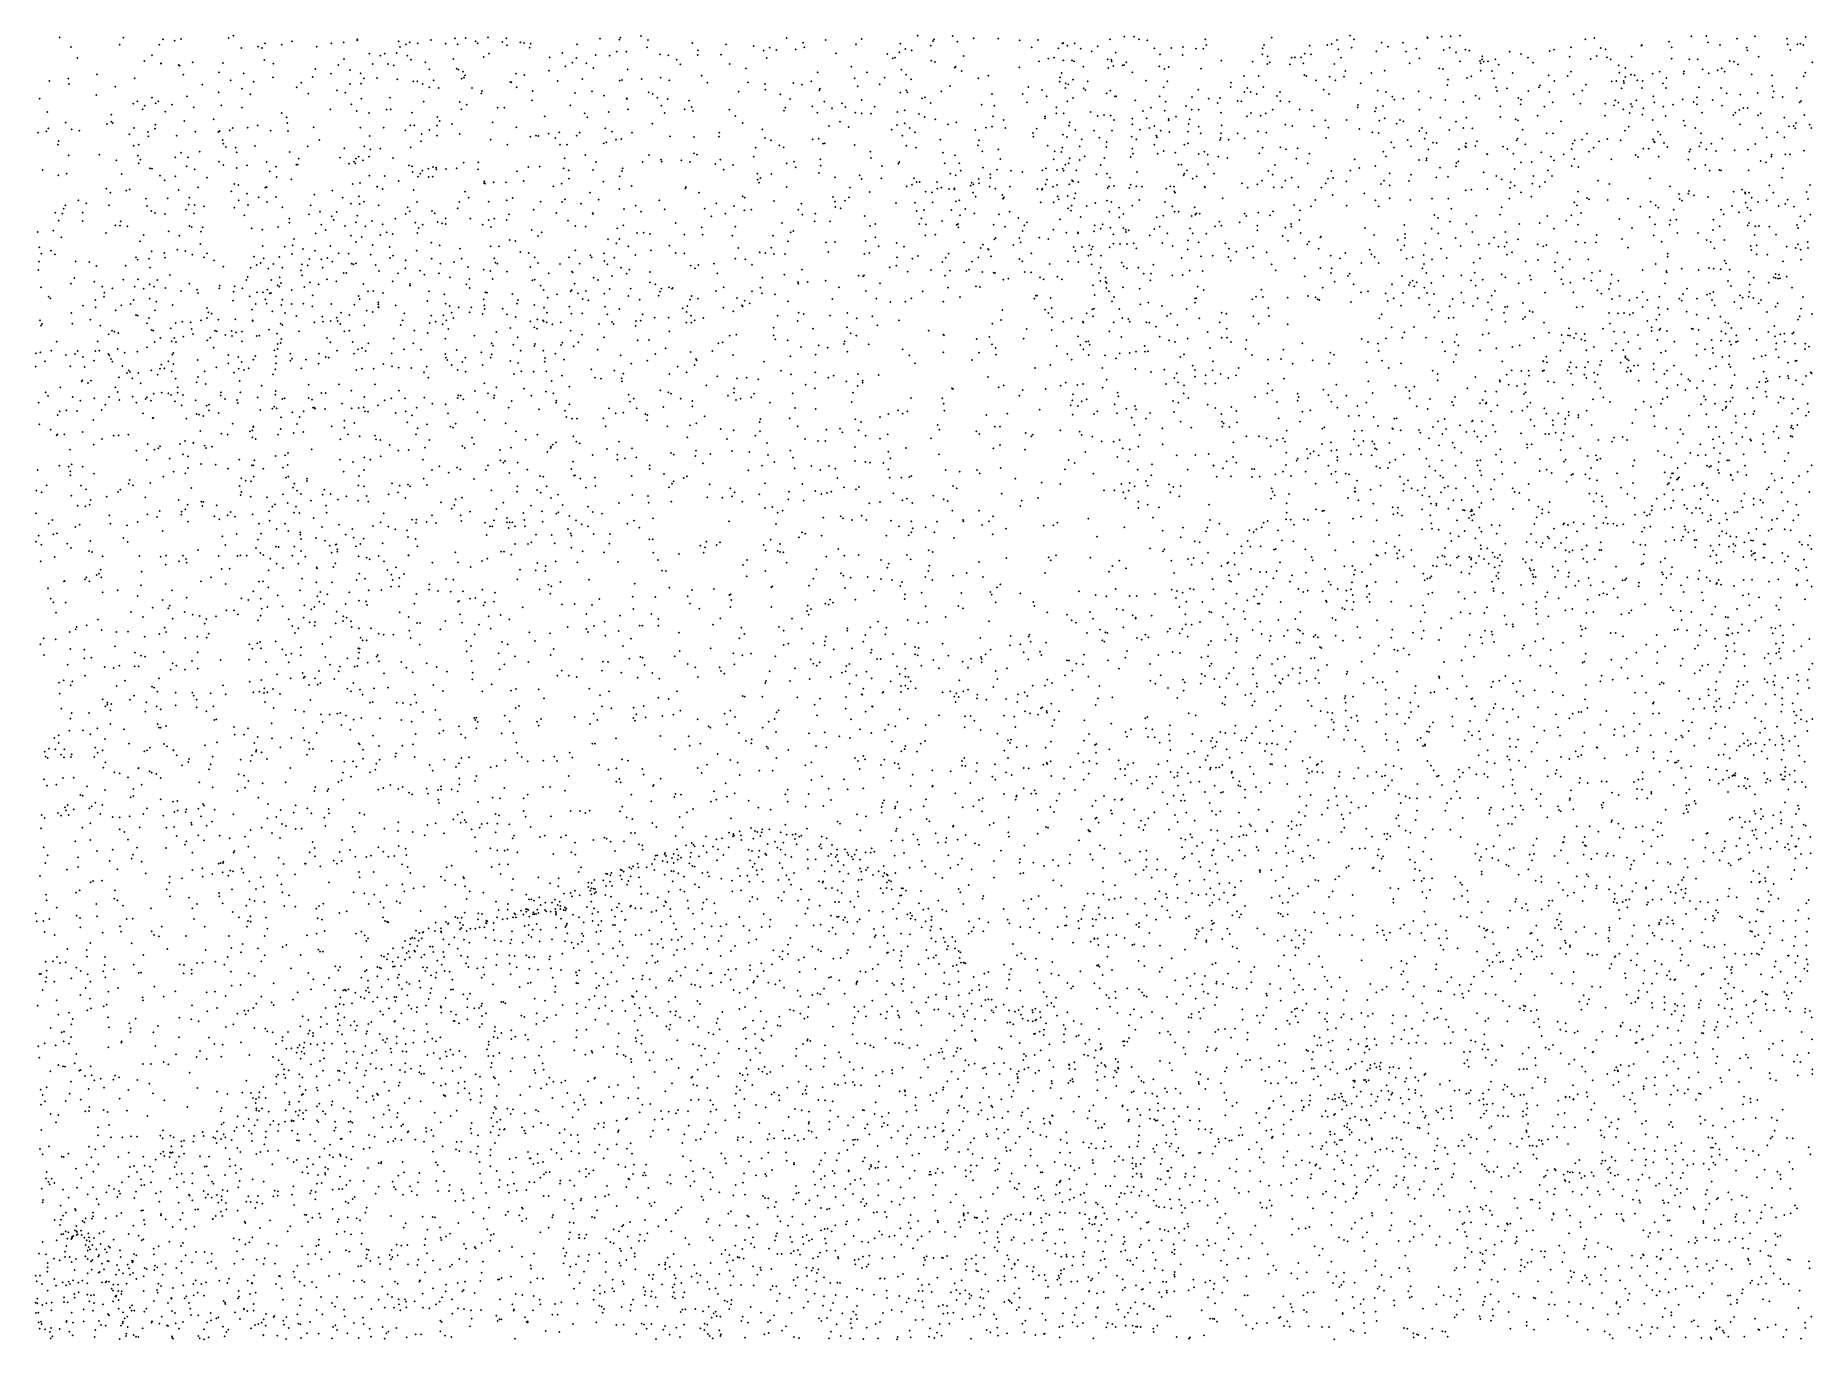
# Model space of a CAD drawing. Header units: metres. Extents: x -25 to 25, y -27.8 to 27.8.
# Drawn here: x -4.39 to 2.74, y 4.27 to 9.51 of the extents above; entities that cross this region are included whole.
import ezdxf

# ---------------------------------------------------------------- set-up
doc = ezdxf.new("R2010")
doc.units = ezdxf.units.M

msp = doc.modelspace()

# ---------------------------------------------------------------- linework, layer by layer
for p in [(-4.2898, 9.4986, 14.0156), (-4.0337, 9.4971, -23.229), (-3.8744, 9.491, 18.4615), (-3.8285, 9.4853, -20.5125), (-3.8021, 9.4918, 14.0137), (-3.6113, 9.496, -15.214), (-3.5925, 9.5056, 24.2688), (-3.3569, 9.4826, -23.4993), (-3.0956, 9.49, 21.7648), (-3.095, 9.4871, 24.5072), (-2.9295, 9.4821, 21.4155), (-2.7997, 9.4878, -23.9671), (-2.7037, 9.494, -23.2197), (-2.6601, 9.4952, -23.0053), (-2.621, 9.4827, 18.3524), (-2.5713, 9.4987, -23.3927), (-2.4968, 9.4944, -23.8698), (-2.1221, 9.4931, 7.6137), (-2.0439, 9.4885, 7.2292), (-2.0394, 9.4969, -10.1909), (-1.9567, 9.5045, 7.4731), (-1.9284, 9.4879, 19.8566), (-1.3724, 9.4953, 11.3042), (-1.2155, 9.4872, 19.7068), (-1.0715, 9.4915, 6.9083), (-0.8464, 9.5054, 22.8354), (-0.7853, 9.4843, -13.4841), (-0.782, 9.4909, -10.0211), (-0.7068, 9.504, -14.2205), (-0.6225, 9.4941, 22.6412), (-0.5239, 9.4936, 22.4977), (-0.4377, 9.4871, 18.4787), (-0.3642, 9.4881, 22.4592), (-0.0751, 9.4901, -20.9085), (-0.0184, 9.5006, 0.8784), (0.0204, 9.5006, 18.37), (0.0414, 9.4908, 20.3765), (0.0751, 9.487, -25.4788), (0.3076, 9.49, -21.3738), (0.5731, 9.4974, 6.8827), (0.8357, 9.4884, 7.166), (0.887, 9.5057, 23.2427), (0.9032, 9.4911, 0.007), (1.1983, 9.4985, 23.408), (1.1994, 9.4961, 13.8602), (1.2553, 9.5007, 23.0217), (1.2912, 9.5024, 12.7301), (1.3295, 9.505, 16.955), (1.8321, 9.491, 14.6375), (1.8675, 9.4957, 15.6144), (2.2575, 9.5023, -20.7251), (2.3177, 9.5041, -20.0539), (2.4399, 9.4935, -4.6889), (2.5129, 9.5025, -11.6146), (2.6409, 9.4935, -11.1899), (2.7157, 9.4998, -20.4644), (-4.2437, 9.4603, 12.4434), (-4.2183, 9.4151, 4.2328), (-4.0486, 9.4686, 4.3309), (-3.9188, 9.426, 23.7548), (-3.8897, 9.469, 22.6975), (-3.5603, 9.4557, 14.1518), (-3.493, 9.4614, 18.4665), (-3.4771, 9.4557, 7.0821), (-3.4652, 9.4748, 12.2822), (-3.3988, 9.4691, 24.3895), (-3.2577, 9.4614, 7.2037), (-3.1996, 9.4739, 14.5273), (-3.1505, 9.4785, -23.8664), (-3.1481, 9.412, -15.1534), (-3.0472, 9.433, 14.6747), (-3.0033, 9.425, -24.0645), (-2.9859, 9.4324, -18.227), (-2.9378, 9.4361, 6.2931), (-2.9239, 9.4596, 20.9255), (-2.8997, 9.4707, 24.6203), (-2.8949, 9.4248, 21.1796), (-2.8846, 9.4783, 18.2843), (-2.8537, 9.4747, 7.374), (-2.7401, 9.4733, 6.5991), (-2.7101, 9.4122, 5.5648), (-2.6921, 9.4704, 7.4044), (-2.612, 9.4742, 24.7749), (-2.5883, 9.4197, 14.2741), (-2.5662, 9.4324, 20.3179), (-2.514, 9.4792, 6.8512), (-2.4951, 9.4668, 14.1539), (-2.4406, 9.4788, 5.5164), (-2.4269, 9.4763, -23.1749), (-2.4031, 9.4566, 20.1633), (-2.3992, 9.4734, 24.8156), (-2.3228, 9.4178, 7.2342), (-2.2723, 9.4361, 7.3961), (-2.2166, 9.4162, -16.8369), (-2.2134, 9.4711, 13.448), (-2.139, 9.4274, 13.1789), (-2.0821, 9.4252, 18.5924), (-2.0548, 9.4406, 11.8604), (-2.0159, 9.4406, 24.7198), (-1.933, 9.458, -23.9178), (-1.8802, 9.4303, 11.7061), (-1.8469, 9.4259, 24.5417), (-1.7505, 9.4754, 11.6028), (-1.7299, 9.4271, 18.6201), (-1.7279, 9.4461, 24.158), (-1.6362, 9.4285, -10.2486), (-1.6164, 9.471, 19.7847), (-1.5045, 9.4643, -14.114), (-1.465, 9.4445, -14.3571), (-1.4535, 9.4158, 23.6145), (-1.4405, 9.457, 12.5846), (-1.4147, 9.4473, -13.7554), (-1.3369, 9.4507, -14.5687), (-1.3069, 9.4767, -13.5069), (-1.3016, 9.4579, 12.2029), (-1.1753, 9.4346, 11.0955), (-1.0948, 9.4711, 18.5177), (-0.9684, 9.432, -14.5605), (-0.9475, 9.4137, 10.8392), (-0.9377, 9.4169, 6.7171), (-0.9203, 9.4387, 19.722), (-0.9172, 9.4737, 7.0534), (-0.8959, 9.4511, 4.9187), (-0.8708, 9.4464, 11.6324), (-0.795, 9.4655, 18.5075), (-0.6879, 9.4809, 11.4485), (-0.663, 9.4237, 4.4648), (-0.3899, 9.4578, -24.3143), (-0.3225, 9.4125, -27.3426), (-0.3006, 9.4165, 22.7696), (-0.2824, 9.4538, 22.5958), (-0.2668, 9.4746, 6.6069), (-0.2624, 9.4754, 1.8), (-0.246, 9.4654, 2.0391), (-0.217, 9.4738, 2.6264), (-0.1933, 9.4524, 3.2576), (-0.1487, 9.4429, 3.5959), (-0.1253, 9.4619, 22.508), (-0.053, 9.4375, -26.4472), (0.1026, 9.4547, 22.5613), (0.1253, 9.4303, -25.0835), (0.1709, 9.4563, 6.4961), (0.2163, 9.427, 20.4483), (0.2171, 9.4593, -10.6346), (0.2698, 9.453, 7.667), (0.2993, 9.4534, -28.1825), (0.3112, 9.4674, 0.6174), (0.5364, 9.4305, 20.6725), (0.5367, 9.454, 17.7861), (0.5423, 9.4674, 6.5993), (0.5569, 9.4224, 0.3556), (0.6541, 9.4169, 17.6798), (0.667, 9.4189, 0.2241), (0.6911, 9.418, 6.6545), (0.7061, 9.4324, -21.4383), (0.726, 9.4645, 23.1949), (0.7306, 9.4299, 6.8929), (0.797, 9.4681, 23.3723), (0.8141, 9.4722, 13.2752), (0.8412, 9.4505, 13.6827), (0.8508, 9.417, 23.5472), (0.8944, 9.4569, -10.7871), (0.9927, 9.4429, 7.1502), (1.0149, 9.4771, 23.469), (1.0399, 9.4616, 21.5184), (1.1005, 9.4769, -28.3871), (1.1129, 9.441, 17.3748), (1.1537, 9.4537, 8.3439), (1.1662, 9.4137, 12.7924), (1.264, 9.4476, -0.2943), (1.2878, 9.4568, 21.8155), (1.3135, 9.4383, 22.5051), (1.35, 9.4486, 22.2714), (1.3662, 9.4455, 22.0708), (1.4185, 9.4221, 7.1622), (1.528, 9.4405, 16.4551), (1.5732, 9.4321, 8.6731), (1.6017, 9.4176, 13.7628), (1.6893, 9.4436, 13.9818), (1.7058, 9.4496, 16.297), (1.7683, 9.4203, -0.5143), (1.7737, 9.459, 8.6905), (1.8527, 9.412, 14.3416), (1.8767, 9.4234, 13.035), (1.8926, 9.4552, 14.8981), (1.9138, 9.451, 8.6231), (1.9188, 9.4179, 15.0601), (2.0182, 9.4214, 16.952), (2.0563, 9.4653, 7.2808), (2.0596, 9.4682, 17.4575), (2.1677, 9.4814, 8.2932), (2.1784, 9.4131, -0.6761), (2.1785, 9.458, 16.3432), (2.3243, 9.479, 13.0534), (2.3716, 9.4674, 16.1145), (2.4796, 9.4571, -0.8089), (2.4822, 9.4462, 15.9949), (2.5266, 9.4208, 18.2995), (2.644, 9.4702, 18.3886), (2.6546, 9.4475, 12.9972), (2.682, 9.4703, -0.8436), (2.6944, 9.4725, 15.8346), (2.7062, 9.4684, 8.0573), (-4.1391, 9.3496, 7.0291), (-3.9491, 9.4039, 23.0397), (-3.8833, 9.3944, 23.9188), (-3.883, 9.3925, 5.6483), (-3.8117, 9.3872, 22.3985), (-3.8086, 9.3854, 4.4494), (-3.7934, 9.3489, 24.1335), (-3.7552, 9.3976, 5.5172), (-3.6505, 9.3587, 22.1376), (-3.6339, 9.3949, -23.4479), (-3.5505, 9.3546, -10.2335), (-3.4676, 9.4079, -20.4473), (-3.4315, 9.3927, 14.2941), (-3.275, 9.3398, 18.3849), (-3.2641, 9.3719, 24.4606), (-3.2006, 9.3523, -20.1288), (-3.171, 9.3877, -10.3744), (-3.1246, 9.368, -18.4197), (-3.0824, 9.3536, 7.2907), (-3.033, 9.3909, 18.2918), (-2.9725, 9.3918, 5.89), (-2.95, 9.3858, 21.5645), (-2.8799, 9.4083, 6.4749), (-2.8219, 9.3981, 20.6511), (-2.8057, 9.3708, 7.2693), (-2.6965, 9.3732, -18.0791), (-2.6903, 9.3693, 12.2458), (-2.6709, 9.3607, -15.3579), (-2.6637, 9.3457, 7.0331), (-2.4587, 9.3528, -17.9581), (-2.4255, 9.3472, 13.9648), (-2.326, 9.3643, -17.6466), (-2.2612, 9.3818, 13.708), (-2.2324, 9.3967, -24.0544), (-2.1762, 9.3946, 20.0332), (-2.1485, 9.3757, -16.4976), (-2.0103, 9.3704, 24.5814), (-1.8137, 9.4091, 5.4362), (-1.7995, 9.3905, 23.9856), (-1.7142, 9.3447, 12.7966), (-1.6011, 9.3918, 5.4227), (-1.5358, 9.3746, 12.7016), (-1.2487, 9.3584, 5.4504), (-1.113, 9.3811, 11.856), (-1.0501, 9.3579, 5.5037), (-0.9127, 9.3689, 5.425), (-0.8932, 9.3481, 23.0218), (-0.7916, 9.405, 7.1176), (-0.778, 9.3999, 4.5983), (-0.6979, 9.3766, 6.451), (-0.6949, 9.3813, 11.0043), (-0.6703, 9.3633, 18.5415), (-0.5629, 9.3442, 22.9406), (-0.4392, 9.378, 19.9737), (-0.3596, 9.4016, 7.4414), (-0.2695, 9.3553, -26.8145), (-0.2623, 9.4065, -12.0593), (-0.2279, 9.4059, 1.145), (-0.2196, 9.4026, 2.3932), (-0.1818, 9.3803, 4.1446), (-0.0848, 9.4102, 18.4368), (-0.0815, 9.3761, 20.2752), (-0.07, 9.4087, 3.7503), (-0.0693, 9.4024, -10.2881), (-0.0618, 9.384, -24.4823), (-0.0248, 9.3866, 3.9416), (-0.0186, 9.3881, 6.4468), (-0.0095, 9.398, 22.7004), (0.0143, 9.3577, 0.805), (0.1232, 9.3818, -25.8614), (0.1433, 9.372, 18.3293), (0.1606, 9.379, 22.7124), (0.2892, 9.3732, 6.2747), (0.372, 9.4055, 22.7899), (0.4626, 9.343, 6.2894), (0.4977, 9.4006, -10.6242), (0.5208, 9.3431, 23.1815), (0.5553, 9.3922, 23.0218), (0.5655, 9.3979, 6.4249), (0.6463, 9.3901, 23.3947), (0.7008, 9.3936, 20.8795), (0.7049, 9.3469, 6.4815), (0.713, 9.3433, 23.6096), (0.8058, 9.3411, 21.0742), (0.8251, 9.3912, 13.418), (0.8638, 9.3404, 6.6452), (0.8689, 9.3629, 8.1316), (0.9729, 9.355, 6.8271), (1.0265, 9.3647, 13.638), (1.1266, 9.3936, 7.0891), (1.2462, 9.3744, 8.5067), (1.2613, 9.3711, 23.616), (1.3293, 9.4028, -21.3446), (1.375, 9.3418, 13.5743), (1.4091, 9.403, 22.8719), (1.4117, 9.3653, 12.7854), (1.4124, 9.3945, 23.4692), (1.4174, 9.4098, -11.052), (1.424, 9.4015, 8.6218), (1.4415, 9.4029, -28.6864), (1.4576, 9.3631, 16.6007), (1.4708, 9.4105, 23.2702), (1.4843, 9.3891, -0.4369), (1.5401, 9.355, 23.0732), (1.6215, 9.3974, 8.8163), (1.6849, 9.346, 7.2339), (1.761, 9.3435, 13.8173), (1.7741, 9.3608, 9.0034), (1.9338, 9.4098, -28.9931), (1.9651, 9.3856, 8.8245), (1.9685, 9.3567, 14.5394), (1.9927, 9.3753, 13.1474), (2.0154, 9.3483, -11.5922), (2.0291, 9.3456, 16.5488), (2.102, 9.3526, 17.8181), (2.1296, 9.3614, 8.5687), (2.2264, 9.3521, 8.4489), (2.2281, 9.3626, 18.0302), (2.249, 9.4103, -29.0671), (2.2818, 9.4103, -3.1917), (2.302, 9.3705, -3.6604), (2.3271, 9.3539, -20.2512), (2.3627, 9.3657, -20.5082), (2.3792, 9.374, 7.2786), (2.3906, 9.3607, -19.5487), (2.4105, 9.4031, 8.2037), (2.428, 9.4012, -18.9204), (2.4449, 9.3905, 13.1399), (2.4995, 9.3503, -20.1091), (2.5804, 9.3456, -2.4896), (2.7081, 9.3427, 7.2733), (2.7142, 9.3571, 8.2047), (2.7427, 9.3988, -19.9861), (-4.3313, 9.3228, 12.379), (-4.2543, 9.3332, -10.3334), (-4.2513, 9.3108, 18.2727), (-4.0663, 9.3008, 5.8101), (-3.9884, 9.3344, 12.2232), (-3.717, 9.3081, 12.1613), (-3.6516, 9.2775, 7.1584), (-3.6038, 9.326, 24.3229), (-3.5575, 9.2926, 5.0959), (-3.5242, 9.2699, 18.4268), (-3.5105, 9.3203, -23.7851), (-3.4335, 9.3382, 21.9449), (-3.339, 9.2986, 14.4665), (-3.3193, 9.3166, 7.2477), (-3.2914, 9.2731, -20.3832), (-3.1768, 9.2857, -19.0932), (-3.1428, 9.2769, -19.791), (-3.1241, 9.3113, -19.5523), (-3.0798, 9.3127, -24.2293), (-3.069, 9.3342, 21.7174), (-3.0158, 9.3357, 12.3615), (-2.9352, 9.3295, 14.7206), (-2.8708, 9.3219, 18.1836), (-2.8539, 9.3226, 12.3197), (-2.8334, 9.3119, 5.599), (-2.8068, 9.2977, 20.8417), (-2.7888, 9.3263, -10.3875), (-2.7693, 9.2948, 14.4914), (-2.6769, 9.3332, 20.5181), (-2.6665, 9.3367, 24.6186), (-2.6354, 9.2948, 5.4582), (-2.5978, 9.2739, 18.2964), (-2.595, 9.2837, -24.3041), (-2.4811, 9.3189, 18.4044), (-2.4772, 9.3181, 5.4186), (-2.4552, 9.2974, -10.285), (-2.3914, 9.283, 20.2872), (-2.292, 9.3229, 24.6277), (-2.2216, 9.275, 18.584), (-2.193, 9.331, -10.2322), (-2.1531, 9.2813, 11.836), (-2.0422, 9.325, 19.9782), (-2.0329, 9.327, -16.195), (-1.9547, 9.3316, -15.9983), (-1.926, 9.2785, 23.9953), (-1.91, 9.2715, 11.6435), (-1.8783, 9.3373, 24.1548), (-1.8438, 9.3265, 18.6476), (-1.6911, 9.3162, 19.8276), (-1.5658, 9.2805, 18.6381), (-1.5274, 9.3174, 11.3939), (-1.4592, 9.3117, 5.4104), (-1.4588, 9.2889, -10.2112), (-1.398, 9.2696, 23.5442), (-1.346, 9.315, 19.784), (-1.3115, 9.3089, -24.0381), (-1.2737, 9.3217, 12.1308), (-1.2422, 9.2853, -13.7008), (-1.2393, 9.2928, 11.9812), (-1.0998, 9.3346, 23.2789), (-1.0881, 9.3022, -23.9009), (-0.9989, 9.3099, 11.6182), (-0.9789, 9.3371, 18.5676), (-0.9162, 9.2764, 5.0824), (-0.8925, 9.2858, 4.8077), (-0.8883, 9.2775, 6.8196), (-0.8744, 9.3297, 11.5086), (-0.7518, 9.2823, 19.8207), (-0.7174, 9.3035, -14.4292), (-0.6037, 9.3339, 7.2461), (-0.5494, 9.2713, 6.2877), (-0.4256, 9.2714, 23.0555), (-0.4035, 9.2993, 18.5345), (-0.3477, 9.2866, 6.2953), (-0.2779, 9.3212, 1.7185), (-0.276, 9.3387, 1.2895), (-0.2548, 9.2947, 20.1415), (-0.2536, 9.3136, 18.4981), (-0.2427, 9.3095, 22.9864), (-0.2241, 9.3281, 2.2431), (-0.181, 9.2939, 1.0338), (-0.1743, 9.2875, -26.6038), (-0.1654, 9.3225, 7.4754), (-0.089, 9.2741, 6.2657), (-0.0742, 9.2851, -27.9185), (0.0696, 9.3242, 20.3571), (0.1402, 9.2983, -10.4236), (0.155, 9.3224, -24.7966), (0.2786, 9.288, 0.5728), (0.4086, 9.2998, 23.0607), (0.4107, 9.3166, 7.7295), (0.4633, 9.2788, 24.5877), (0.4762, 9.2956, 23.3321), (0.4894, 9.2797, 20.6005), (0.5129, 9.2711, 24.2517), (0.5401, 9.2998, 23.5319), (0.6071, 9.2791, 0.2499), (0.7518, 9.3263, 0.1061), (0.7815, 9.2891, 24.5976), (0.8035, 9.2706, 24.2097), (0.8285, 9.3266, -28.3409), (0.9304, 9.314, 23.7769), (0.9979, 9.2842, 13.4849), (1.0323, 9.279, -20.5758), (1.1627, 9.2816, 12.8816), (1.278, 9.307, 17.2017), (1.2812, 9.3288, -10.8977), (1.3567, 9.3356, -20.579), (1.465, 9.3347, 22.1767), (1.473, 9.2986, 8.8173), (1.4773, 9.2837, 22.3785), (1.5177, 9.2938, -21.2608), (1.6027, 9.2834, -0.5338), (1.646, 9.2976, 13.0614), (1.6501, 9.3055, 13.6129), (1.6875, 9.2792, 16.4658), (1.7071, 9.3232, -21.1166), (1.7851, 9.2696, 13.2217), (1.8195, 9.2851, -0.5794), (1.8348, 9.3082, -11.4566), (1.9371, 9.3221, -20.5189), (1.9555, 9.3228, 7.2996), (1.977, 9.2935, 15.3006), (1.9861, 9.3237, 15.7408), (1.9875, 9.3147, 17.1047), (1.9917, 9.3389, 9.0069), (2.0405, 9.3255, -0.6339), (2.0594, 9.2951, -20.7308), (2.0617, 9.3236, 16.3766), (2.1428, 9.3134, -20.4004), (2.1555, 9.2947, 8.8338), (2.1568, 9.3354, 16.2465), (2.2872, 9.2978, 16.0812), (2.3755, 9.2956, -11.7882), (2.3982, 9.2742, 8.4134), (2.453, 9.2688, -19.8752), (2.5237, 9.2753, -29.0961), (2.5819, 9.3031, 13.2234), (2.5875, 9.2814, 8.3253), (2.6791, 9.2954, -11.3026), (-4.3691, 9.2529, 14.0839), (-4.3386, 9.1985, 12.271), (-4.142, 9.2666, -15.1146), (-3.9942, 9.2328, 23.0202), (-3.978, 9.2417, 22.8062), (-3.9565, 9.2099, 23.6269), (-3.949, 9.2247, 4.2499), (-3.9191, 9.2563, -20.5254), (-3.9036, 9.2341, 23.9232), (-3.8935, 9.2414, 7.0998), (-3.8656, 9.2006, 22.3478), (-3.8391, 9.2282, 12.0901), (-3.7791, 9.2615, 14.0637), (-3.752, 9.2181, 5.645), (-3.6405, 9.2253, 4.5551), (-3.558, 9.2169, 4.7783), (-3.2029, 9.21, 7.2108), (-3.1193, 9.2298, 24.4737), (-3.0973, 9.2035, 12.3419), (-3.0788, 9.2523, 14.8446), (-2.9773, 9.2082, 7.1316), (-2.9634, 9.257, 5.728), (-2.9614, 9.2098, 6.5737), (-2.8291, 9.2405, 21.1793), (-2.6846, 9.2394, 9.6589), (-2.6773, 9.2097, 24.5033), (-2.6563, 9.2282, 20.6361), (-2.5316, 9.217, 13.9813), (-2.5055, 9.2166, 24.5071), (-2.3939, 9.2459, 11.9988), (-2.2403, 9.2251, 13.5558), (-2.105, 9.2641, -16.7092), (-2.087, 9.1986, -15.5172), (-2.0143, 9.2539, 18.6439), (-2.0134, 9.2517, 13.0416), (-2.0088, 9.2103, -24.3484), (-1.891, 9.2571, -15.6561), (-1.8761, 9.2248, 12.9354), (-1.8502, 9.2507, 5.4005), (-1.7824, 9.2099, 11.5547), (-1.7645, 9.244, -24.2815), (-1.7542, 9.2189, -15.85), (-1.749, 9.2036, 23.6918), (-1.6032, 9.2079, 23.621), (-1.3827, 9.2038, 12.6592), (-1.3773, 9.2167, 11.3338), (-1.3588, 9.2518, -14.0228), (-1.2697, 9.2212, 18.6203), (-1.2218, 9.2411, 11.2077), (-1.1902, 9.214, 11.6893), (-1.1505, 9.2342, 19.7945), (-1.1368, 9.2197, 11.4727), (-1.0975, 9.1968, -9.9615), (-1.0714, 9.2473, -13.4439), (-1.02, 9.2205, 11.3653), (-0.9282, 9.1996, 19.8158), (-0.8992, 9.2056, 23.1378), (-0.829, 9.2544, 6.6084), (-0.8181, 9.2579, 11.2875), (-0.7943, 9.2345, 6.9531), (-0.5899, 9.2285, -13.6509), (-0.5398, 9.2249, -14.207), (-0.4084, 9.2375, -9.8156), (-0.3297, 9.262, 7.3812), (-0.2908, 9.2175, -24.3034), (-0.2471, 9.2414, 2.0169), (-0.2236, 9.2546, 2.4904), (-0.1533, 9.1989, 2.9463), (-0.0553, 9.2617, 4.0893), (-0.0517, 9.2625, 3.4609), (0.0257, 9.2459, 3.6517), (0.0572, 9.2025, 23.0483), (0.0896, 9.2165, 3.8897), (0.1235, 9.2619, -21.1563), (0.1442, 9.2039, -10.1908), (0.1484, 9.241, -25.4935), (0.2292, 9.2234, 20.4328), (0.2529, 9.2082, 23.137), (0.2535, 9.2595, -21.364), (0.2809, 9.2087, 24.3371), (0.321, 9.2526, 24.5195), (0.3567, 9.2357, 6.1776), (0.3662, 9.2555, -20.8883), (0.4368, 9.2435, 18.0928), (0.4513, 9.2414, 0.4043), (0.5767, 9.2079, 23.8927), (0.5943, 9.2632, 24.7338), (0.6078, 9.2427, 17.8186), (0.6447, 9.2406, 20.7595), (0.6861, 9.2094, -20.7218), (0.7347, 9.2059, 7.9075), (0.9187, 9.2179, 8.1153), (0.919, 9.2267, 17.5305), (0.9873, 9.2012, 13.3308), (0.9925, 9.2148, 24.0971), (1.0205, 9.2235, 13.0996), (1.0575, 9.26, 23.883), (1.0657, 9.2484, 21.3322), (1.1015, 9.2528, -21.4461), (1.1663, 9.2083, 17.3271), (1.2114, 9.2566, 23.8109), (1.2696, 9.2475, 6.9996), (1.3416, 9.2396, -0.4414), (1.3914, 9.2651, 23.6884), (1.4059, 9.2527, 21.6764), (1.4913, 9.2216, 13.0118), (1.5627, 9.2546, 22.8372), (1.5718, 9.2299, 23.5201), (1.573, 9.2485, 8.9962), (1.6678, 9.2203, 23.3429), (1.7001, 9.2383, -11.1758), (1.8116, 9.233, 7.3014), (1.9126, 9.2323, 13.79), (1.947, 9.2258, 16.9825), (1.9516, 9.2456, 13.3859), (1.964, 9.2368, 13.9475), (1.9845, 9.2099, 9.2276), (2.0143, 9.2306, 16.1801), (2.0189, 9.2203, 15.9134), (2.0367, 9.2456, 14.1594), (2.0651, 9.2133, 7.3703), (2.1042, 9.2622, 14.5862), (2.1091, 9.2381, 14.4163), (2.145, 9.22, 16.0093), (2.183, 9.2286, -3.3287), (2.2218, 9.2502, -2.8616), (2.2669, 9.239, 8.735), (2.2793, 9.23, 8.9264), (2.2801, 9.2579, -4.0016), (2.3426, 9.2469, 13.372), (2.3806, 9.2241, 8.5801), (2.449, 9.2068, 18.2089), (2.4658, 9.2148, 7.3994), (2.4829, 9.2144, -4.7119), (2.5834, 9.2579, 18.3103), (2.6241, 9.2587, -4.9537), (2.6915, 9.2376, 13.3101), (2.6973, 9.2427, -0.9811), (-4.335, 9.134, 18.143), (-4.2653, 9.1568, 4.1127), (-4.2411, 9.13, 5.9585), (-4.099, 9.1514, 14.0582), (-4.0825, 9.188, 7.0665), (-4.0824, 9.1604, 4.1587), (-4.0773, 9.1551, -23.3709), (-3.9906, 9.1344, 22.6918), (-3.9073, 9.1315, 18.3217), (-3.9056, 9.1479, 14.0689), (-3.7886, 9.1628, 4.3482), (-3.6718, 9.1701, -23.8937), (-3.6069, 9.1259, 14.2311), (-3.5951, 9.1352, 24.3375), (-3.5354, 9.1365, 5.1541), (-3.495, 9.1452, 7.2504), (-3.3989, 9.1955, 18.3648), (-3.3793, 9.1781, 21.8444), (-3.3756, 9.1554, 24.4328), (-3.2705, 9.1376, -10.3833), (-3.0837, 9.1367, -18.6944), (-3.0478, 9.1949, 18.176), (-2.9891, 9.1361, 24.4643), (-2.882, 9.1461, 9.8852), (-2.8757, 9.1958, 21.3827), (-2.867, 9.1451, 14.7287), (-2.8062, 9.127, 14.4024), (-2.7749, 9.1448, 18.0991), (-2.7735, 9.179, 5.4972), (-2.7642, 9.1626, 20.993), (-2.7152, 9.1514, 14.1718), (-2.5526, 9.1579, -15.444), (-2.457, 9.138, 13.8476), (-2.3437, 9.1817, 13.7511), (-2.1833, 9.1931, 24.336), (-2.1719, 9.1773, 13.3048), (-2.1, 9.1334, 23.9879), (-1.9115, 9.1527, 23.7657), (-1.8621, 9.1952, 19.9332), (-1.5787, 9.1825, 12.7813), (-1.5492, 9.155, -24.3724), (-1.47, 9.1288, 5.3902), (-1.2493, 9.196, -14.4553), (-1.2032, 9.1425, -24.2958), (-1.1583, 9.1599, 10.9668), (-1.1238, 9.1386, 18.6269), (-1.0722, 9.1934, -24.1108), (-1.0344, 9.1917, 23.2145), (-0.9512, 9.1277, 5.4982), (-0.9305, 9.1471, -9.8406), (-0.8993, 9.154, 18.6079), (-0.8795, 9.1349, 4.7474), (-0.8413, 9.1903, 10.9146), (-0.8191, 9.1789, -13.4242), (-0.7756, 9.1695, 4.5826), (-0.7252, 9.1494, 6.4096), (-0.6925, 9.1572, 18.5964), (-0.615, 9.1269, 23.2161), (-0.5724, 9.1363, 19.9824), (-0.5485, 9.1396, -15.794), (-0.5447, 9.1811, 6.0652), (-0.5022, 9.167, 18.5853), (-0.4951, 9.1346, 7.1603), (-0.3693, 9.1318, -16.0218), (-0.3368, 9.1821, -15.7367), (-0.3364, 9.1733, 4.2255), (-0.291, 9.1941, 23.1407), (-0.2616, 9.1941, 6.1116), (-0.2393, 9.1442, 2.1996), (-0.2366, 9.1572, 2.3564), (-0.2149, 9.1268, 2.7248), (-0.1253, 9.1835, -15.8192), (-0.1, 9.1865, 3.1061), (-0.0721, 9.184, -15.431), (-0.0599, 9.1673, -26.1633), (0.0145, 9.1729, 20.3176), (0.0145, 9.1493, -25.8749), (0.0448, 9.1285, -15.9535), (0.0713, 9.1735, -28.1183), (0.0824, 9.1347, 7.445), (0.1019, 9.1426, -9.8499), (0.16, 9.1655, -15.4262), (0.1602, 9.1712, 0.6587), (0.1889, 9.1801, -25.2657), (0.2408, 9.1503, 6.0729), (0.244, 9.1697, -28.2485), (0.2801, 9.1399, 23.358), (0.3694, 9.1961, 24.175), (0.3733, 9.1452, 23.6048), (0.4749, 9.1813, 23.7599), (0.4907, 9.1944, 24.0439), (0.529, 9.1848, 7.7514), (0.549, 9.1933, -10.5402), (0.6279, 9.1479, 6.3511), (0.6558, 9.1433, -28.3521), (0.743, 9.1419, 20.881), (0.7881, 9.1654, 24.8746), (0.8007, 9.1361, 6.4779), (0.8748, 9.1674, -10.629), (0.9249, 9.1307, 7.9589), (1.0046, 9.1636, 8.31), (1.0272, 9.1742, 24.6958), (1.0753, 9.152, -0.2762), (1.088, 9.1663, 8.4725), (1.1015, 9.1621, 24.2293), (1.1768, 9.1354, -10.6564), (1.25, 9.1768, 21.4305), (1.2865, 9.1269, 23.9498), (1.3123, 9.1599, 17.0754), (1.3416, 9.1346, 8.836), (1.3545, 9.1762, -28.7301), (1.3788, 9.1336, 16.7896), (1.4906, 9.1792, 7.1341), (1.5525, 9.1699, 22.3035), (1.5616, 9.166, 22.0622), (1.5802, 9.1278, 22.4691), (1.6408, 9.1846, 13.3528), (1.7343, 9.1609, -29.0925), (1.91, 9.1838, 16.765), (2.0054, 9.1401, 13.7005), (2.0092, 9.195, 15.45), (2.0603, 9.1884, 17.5612), (2.1013, 9.1669, 17.7384), (2.1535, 9.1828, 14.9825), (2.2261, 9.1641, 14.6714), (2.232, 9.1443, 14.4808), (2.2736, 9.1353, 9.3014), (2.3002, 9.1966, -4.3074), (2.425, 9.1875, -0.9324), (2.434, 9.196, -18.9697), (2.4518, 9.1497, 13.4915), (2.5246, 9.1859, 8.6909), (2.535, 9.1931, 15.8112), (2.5418, 9.1348, -19.7078), (2.6302, 9.1759, 8.8242), (2.6488, 9.1409, -2.1184), (2.668, 9.143, 7.6404), (2.6749, 9.1339, 15.7085), (2.6769, 9.1542, 8.9963), (2.7106, 9.1876, 8.6479), (2.7316, 9.1482, 4.5747), (2.738, 9.1342, -11.5171), (-4.3761, 9.1155, 7.036), (-4.3423, 9.1215, -20.7947), (-4.2967, 9.0677, -10.4979), (-4.2935, 9.0828, 14.113), (-4.2103, 9.1246, 12.1699), (-4.0103, 9.1092, 23.1963), (-3.9929, 9.0642, 7.1136), (-3.9731, 9.0678, 23.4093), (-3.9345, 9.119, 12.0145), (-3.9335, 9.1012, 23.8116), (-3.8194, 9.104, -23.7101), (-3.745, 9.12, 24.2043), (-3.6528, 9.1191, 22.0504), (-3.6478, 9.1228, 18.3689), (-3.6349, 9.0862, -15.1896), (-3.6327, 9.0723, 5.5401), (-3.6219, 9.0586, 7.2222), (-3.5832, 9.0554, 4.5648), (-3.5055, 9.0632, 5.0005), (-3.4426, 9.1236, 12.1977), (-3.3735, 9.1222, 14.5703), (-3.2939, 9.0612, 12.2286), (-3.2475, 9.0867, 14.927), (-3.0676, 9.0614, 6.3764), (-3.045, 9.1022, 5.7731), (-2.9031, 9.1252, 5.5752), (-2.8818, 9.0567, -10.4056), (-2.8394, 9.0817, 21.2765), (-2.8364, 9.1104, 12.234), (-2.7753, 9.1038, -24.5246), (-2.6849, 9.1103, 12.1589), (-2.5597, 9.0876, 5.3809), (-2.4929, 9.0675, -18.1353), (-2.4011, 9.1003, 20.5232), (-2.3781, 9.1043, -17.8584), (-2.3695, 9.1025, -10.3678), (-2.3278, 9.1114, -24.4767), (-2.3002, 9.0947, 11.8174), (-2.285, 9.118, 20.3489), (-2.2825, 9.0685, 24.179), (-2.2533, 9.0679, 5.3296), (-2.2158, 9.1041, 18.5937), (-2.2032, 9.1162, 13.4492), (-2.1063, 9.0739, 20.1812), (-2.0967, 9.0767, 23.84), (-2.073, 9.1196, 13.1675), (-2.0568, 9.0874, 18.6392), (-2.0364, 9.0906, -16.9312), (-1.9927, 9.1156, -10.3462), (-1.8413, 9.1018, -16.4131), (-1.7442, 9.0985, -16.2127), (-1.6438, 9.1, 19.8684), (-1.6421, 9.1166, 11.4742), (-1.4968, 9.0554, 11.6315), (-1.4596, 9.0942, 18.6579), (-1.4354, 9.0847, 19.835), (-1.4018, 9.0651, 23.4562), (-1.3845, 9.0566, -10.1026), (-1.2679, 9.0895, 12.0207), (-1.2441, 9.0916, 5.4212), (-1.227, 9.0726, 19.8334), (-1.2195, 9.0733, -14.2379), (-1.1003, 9.0671, 23.2978), (-0.9087, 9.1045, 5.0682), (-0.8925, 9.0636, -15.9937), (-0.8572, 9.1169, -14.6269), (-0.8535, 9.0563, 5.3947), (-0.7557, 9.0874, 6.8277), (-0.6048, 9.0647, -16.2039), (-0.6003, 9.0851, 4.4193), (-0.3838, 9.1143, -14.1022), (-0.3823, 9.1002, 5.9587), (-0.3252, 9.0643, 7.1099), (-0.267, 9.0556, 1.4198), (-0.2633, 9.1087, -27.5993), (-0.2477, 9.0982, -26.8279), (-0.1975, 9.0614, 1.1011), (-0.1891, 9.09, 7.2442), (-0.1393, 9.1246, -9.6874), (-0.1176, 9.0962, 23.2148), (-0.0904, 9.0591, -15.2002), (-0.0884, 9.0791, 0.9286), (-0.0675, 9.1247, 7.3619), (0.0115, 9.0996, 6.0063), (0.0297, 9.0891, 24.5106), (0.1023, 9.0681, 24.821), (0.1106, 9.1035, 23.1817), (0.1134, 9.0971, 3.5632), (0.1285, 9.1241, 24.356), (0.163, 9.1188, -9.6403), (0.2227, 9.0678, 7.4916), (0.237, 9.1197, -24.9483), (0.238, 9.0727, -16.0358), (0.2881, 9.1133, -21.1225), (0.3658, 9.0861, -9.3919), (0.369, 9.0952, -10.3319), (0.3696, 9.1136, 18.2388), (0.4002, 9.0878, -10.0509), (0.4366, 9.1132, -9.8155), (0.4652, 9.0928, 24.976), (0.518, 9.1212, 0.3181), (0.5367, 9.0557, 18.0709), (0.5514, 9.1158, -9.5437), (0.6085, 9.0571, -9.3124), (0.7913, 9.0944, 0.0468), (0.9776, 9.1175, 24.8434), (1.0023, 9.1145, 21.1925), (1.0533, 9.0767, 6.6912), (1.0646, 9.0561, 7.5746), (1.1195, 9.0869, 7.7545), (1.1327, 9.0611, 8.1472), (1.166, 9.1226, 13.3244), (1.1867, 9.0923, 24.5456), (1.1936, 9.1146, 24.1022), (1.2211, 9.0765, 24.3484), (1.2355, 9.0751, 7.9433), (1.35, 9.0616, 7.0456), (1.3526, 9.0572, 7.8261), (1.3534, 9.0728, -20.667), (1.3902, 9.0624, 21.5212), (1.3965, 9.0807, -0.5336), (1.5016, 9.0594, 7.766), (1.5559, 9.0852, 23.7228), (1.5601, 9.0924, -0.5755), (1.591, 9.069, -20.7117), (1.6765, 9.1139, 7.2966), (1.7015, 9.1128, -20.999), (1.781, 9.0719, 7.5525), (1.7889, 9.085, 7.7773), (1.8188, 9.0878, 9.2983), (1.8389, 9.1125, 16.5703), (1.8652, 9.0558, -11.0276), (1.8871, 9.0818, 7.9365), (1.9195, 9.0903, 17.0696), (1.973, 9.0847, 7.6435), (1.9911, 9.1236, 17.3219), (2.1037, 9.0887, 9.3516), (2.1079, 9.0813, 7.7254), (2.1103, 9.0768, 7.8923), (2.1234, 9.1205, 14.0146), (2.1333, 9.1079, 7.4788), (2.1472, 9.0741, 15.9188), (2.1607, 9.0589, 17.8444), (2.2896, 9.0614, 13.6271), (2.2952, 9.1136, 7.4747), (2.2962, 9.0766, 14.8804), (2.3372, 9.0725, -29.2268), (2.3818, 9.0914, -4.487), (2.5132, 9.07, 7.717), (2.5593, 9.0971, -1.0037), (2.6026, 9.1174, 13.5204), (2.6295, 9.0973, 4.3249), (-4.2537, 9.0252, -23.3315), (-4.1308, 9.0283, -20.6775), (-4.0616, 9.0046, 5.9439), (-3.9753, 9.0234, 14.1396), (-3.9724, 8.9934, 22.5506), (-3.9659, 9.0079, -10.3506), (-3.8255, 9.0177, -23.9235), (-3.8022, 9.0364, 7.1642), (-3.7747, 9.0168, 4.2983), (-3.7271, 9.0404, -10.3264), (-3.6504, 8.9999, 24.244), (-3.6326, 8.9857, 18.2589), (-3.579, 9.0375, -24.2511), (-3.5382, 8.9844, 5.2919), (-3.4589, 8.999, 18.2498), (-3.3663, 9.0381, -15.257), (-3.3399, 8.9876, 15.0076), (-3.3346, 8.9874, -20.3956), (-3.3301, 9.0117, -24.4522), (-3.1647, 9.0155, 21.7191), (-3.1476, 9.0535, 15.0596), (-3.1286, 8.9912, 24.4186), (-3.1081, 8.9993, 6.0728), (-3.1027, 8.9936, 9.9715), (-3.1006, 9.0113, -19.6371), (-3.0896, 9.0198, 5.9055), (-3.0723, 9.0053, -19.3411), (-3.0477, 9.0201, -24.5657), (-3.0435, 9.0488, 12.2564), (-3.0027, 9.0522, 6.6268), (-2.9516, 9.0149, 9.7576), (-2.8882, 8.9849, -18.5152), (-2.6689, 8.9951, -10.3944), (-2.6103, 8.9967, 24.329), (-2.2637, 9.0137, -17.5689), (-2.1798, 9.0265, -17.3344), (-2.1374, 8.9982, 11.7307), (-1.9506, 8.9989, 20.0977), (-1.9253, 9.0266, 13.0588), (-1.8773, 9.0079, -16.819), (-1.8737, 9.0003, 23.6182), (-1.7954, 9.0052, 5.3839), (-1.7601, 8.999, -15.7465), (-1.745, 9.0329, 18.669), (-1.7321, 9.0283, -24.4759), (-1.6586, 8.9909, -16.5097), (-1.6381, 9.0083, 5.3884), (-1.5875, 8.9867, -10.2614), (-1.5048, 9.0195, 12.8519), (-1.3724, 8.9927, -24.5047), (-1.3429, 8.9993, 12.7737), (-1.2374, 9.0089, 12.6254), (-1.2357, 8.9843, 23.306), (-1.0369, 9.0405, 19.8578), (-1.0339, 9.0149, -14.4389), (-0.9248, 8.992, 18.6647), (-0.9204, 8.9986, 23.2411), (-0.7451, 9.0361, 6.5473), (-0.7386, 8.9934, 5.6459), (-0.6969, 9.025, -15.6882), (-0.68, 8.9924, 18.6783), (-0.5882, 9.0414, 5.894), (-0.5227, 9.0494, -14.5032), (-0.516, 9.0106, 6.992), (-0.3018, 9.0094, -27.1205), (-0.297, 9.0416, 20.1493), (-0.2711, 9.0385, 1.675), (-0.2544, 8.9881, 1.913), (-0.2414, 8.9933, 2.3329), (-0.2368, 9.0132, 4.2056), (-0.1964, 9.0067, -9.4425), (-0.1771, 9.0214, 7.1041), (-0.1124, 8.9865, -16.2543), (-0.0983, 9.0151, 24.6521), (0.0081, 9.0179, 7.2779), (0.0145, 9.0516, 4.048), (0.0163, 9.0315, 23.3046), (0.1153, 9.0323, -24.4364), (0.1401, 9.0428, 18.5117), (0.1864, 9.0353, 24.0421), (0.1991, 8.9879, 23.5375), (0.2111, 8.9878, 3.8118), (0.2801, 9.0301, 23.7602), (0.3025, 9.0395, 24.9935), (0.317, 9.0273, -24.7456), (0.3176, 8.9884, 18.4328), (0.3593, 9.0192, -16.2315), (0.3957, 9.0144, 20.5457), (0.5236, 9.0329, 6.334), (0.5868, 8.9857, 7.5577), (0.6303, 9.049, 25.0237), (0.6722, 9.0122, -9.9842), (0.6777, 9.0534, 0.1729), (0.7177, 8.9934, -16.3292), (0.7244, 9.0321, -10.5069), (0.906, 9.0095, 24.9988), (1.0209, 9.0393, -28.3929), (1.0314, 9.0209, -21.5544), (1.1645, 9.0068, 8.7193), (1.1936, 9.0053, 24.743), (1.1951, 9.0133, 7.4612), (1.2015, 9.0493, 6.8632), (1.3139, 8.9941, 8.1579), (1.3227, 9.0009, 24.172), (1.3251, 9.049, 7.6609), (1.4366, 9.0304, 7.2158), (1.4386, 9.0288, 23.9141), (1.5186, 9.0502, 9.0966), (1.5429, 9.0315, 7.9977), (1.5737, 8.9972, 21.8168), (1.6163, 8.9986, 22.2003), (1.6555, 9.0376, 9.2248), (1.6937, 9.0201, 22.6994), (1.7055, 9.005, 23.5982), (1.7443, 9.0287, -10.7628), (1.7767, 9.0502, 23.0628), (1.7874, 9.0111, 23.2854), (1.8461, 9.0393, 8.0949), (1.9361, 9.0087, -11.2354), (2.0343, 9.0262, 17.5454), (2.0428, 9.0182, 15.705), (2.0647, 9.0525, -11.4806), (2.0855, 9.0519, -29.2663), (2.1266, 9.0202, 15.2934), (2.245, 9.0072, -2.6686), (2.2488, 9.0405, 8.0536), (2.2532, 9.0494, 14.1615), (2.3136, 8.986, -0.9078), (2.3174, 9.0486, 14.3818), (2.3562, 9.0424, 14.6235), (2.4312, 9.0457, 15.8287), (2.4846, 9.0477, -2.3349), (2.5353, 9.0028, 13.6735), (2.5569, 8.9968, 7.8727), (2.5775, 9.0199, -11.9559), (2.5787, 9.0272, -19.1672), (2.6344, 9.0288, 9.0887), (2.653, 9.0286, 4.1837), (2.7092, 9.0433, 7.811), (-4.3574, 8.966, 7.0854), (-4.2947, 8.9453, 4.0133), (-4.2615, 8.9515, -18.8082), (-4.0412, 8.9499, 22.8756), (-3.9273, 8.9726, -15.1752), (-3.9196, 8.9722, 5.8849), (-3.887, 8.943, 18.1624), (-3.8682, 8.9246, 22.2778), (-3.8251, 8.941, 24.0103), (-3.7797, 8.981, 14.2338), (-3.7476, 8.969, 22.1243), (-3.6989, 8.9359, 5.6952), (-3.5791, 8.9747, 14.4006), (-3.4465, 8.9604, 21.8504), (-3.4214, 8.9793, 24.3729), (-3.4182, 8.9382, 14.8649), (-3.3594, 8.9289, 18.1473), (-3.0843, 8.9141, 17.9547), (-3.0471, 8.9435, 6.7708), (-2.9858, 8.9416, 5.6337), (-2.9295, 8.922, -18.8534), (-2.8756, 8.9809, 21.4198), (-2.8726, 8.9584, 10.0957), (-2.8513, 8.9398, 14.5394), (-2.8428, 8.9512, -15.3409), (-2.8344, 8.9632, 14.3781), (-2.8106, 8.9711, 24.3574), (-2.8091, 8.9381, 9.5628), (-2.7934, 8.939, 21.2185), (-2.7915, 8.9777, 14.2169), (-2.7796, 8.9758, 5.4624), (-2.7782, 8.9684, 17.959), (-2.7394, 8.9707, 9.8209), (-2.6972, 8.9731, 14.0615), (-2.6106, 8.969, 18.1431), (-2.5875, 8.9146, 11.9492), (-2.5851, 8.9204, 9.607), (-2.5831, 8.9121, 13.9105), (-2.5477, 8.9163, -24.7232), (-2.4989, 8.9173, 18.2987), (-2.4545, 8.9612, 24.204), (-2.4283, 8.9224, 20.7897), (-2.4094, 8.979, 11.8211), (-2.3638, 8.98, 20.6536), (-2.2668, 8.9734, 13.6301), (-2.2476, 8.965, -15.5193), (-2.2458, 8.932, 23.8456), (-2.1501, 8.9663, 20.3686), (-2.1081, 8.919, 5.326), (-2.0422, 8.9411, -17.1575), (-2.0328, 8.9622, 13.2066), (-2.0312, 8.9734, 23.6696), (-1.6253, 8.9679, 11.6966), (-1.4898, 8.9512, 11.8327), (-1.4886, 8.9278, 18.6806), (-1.4835, 8.9159, 23.409), (-1.4776, 8.9342, 19.8388), (-1.4341, 8.9509, -16.478), (-1.3362, 8.9769, -16.1886), (-1.2427, 8.9549, -16.3842), (-1.1792, 8.9365, 12.4987), (-1.0799, 8.9446, -14.0259), (-1.0715, 8.9308, -9.851), (-0.9931, 8.9335, 5.55), (-0.99, 8.9818, -24.4029), (-0.8619, 8.9324, 5.1578), (-0.8505, 8.9185, 18.7983), (-0.839, 8.9181, -14.518), (-0.7694, 8.9185, 19.1942), (-0.7157, 8.952, 6.4158), (-0.6941, 8.9449, 4.5613), (-0.6739, 8.9631, 23.3258), (-0.63, 8.9152, 19.0665), (-0.6025, 8.9299, -15.4061), (-0.6009, 8.9133, 18.9134), (-0.5845, 8.9758, 20.0143), (-0.5552, 8.9484, -9.5289), (-0.5551, 8.9347, 4.4266), (-0.5283, 8.9673, -16.3743), (-0.4731, 8.9634, -15.2248), (-0.4277, 8.9579, 20.0893), (-0.3462, 8.9648, -14.4147), (-0.3322, 8.9729, -24.1944), (-0.3284, 8.928, -14.7439), (-0.2886, 8.9664, 18.7433), (-0.2646, 8.9721, -14.2073), (-0.2617, 8.9637, -14.9705), (-0.2276, 8.9244, -26.5085), (-0.2239, 8.9213, 1.2652), (-0.2108, 8.9653, 5.9287), (-0.2023, 8.918, 24.3797), (-0.1296, 8.9484, 23.3607), (-0.0877, 8.9513, 18.7085), (-0.0755, 8.9349, -24.306), (0.0334, 8.9578, 20.3551), (0.2203, 8.9447, 0.5797), (0.2232, 8.9518, -16.3842), (0.2331, 8.9645, -15.144), (0.2558, 8.932, -9.1461), (0.273, 8.9408, -25.1061), (0.3413, 8.9513, 0.4611), (0.4536, 8.9133, 7.4363), (0.5348, 8.924, 18.2105), (0.5599, 8.9627, -10.3691), (0.5768, 8.9471, -15.8766), (0.6283, 8.924, 7.4179), (0.6541, 8.936, 6.4835), (0.7893, 8.9134, 0.0663), (0.7997, 8.9316, 25.1122), (0.8132, 8.9628, 20.947), (0.8197, 8.9339, 6.587), (0.8726, 8.9206, 17.5085), (0.8895, 8.9639, -9.3854), (0.9251, 8.974, -9.5962), (0.989, 8.9822, -20.6692), (1.0241, 8.9237, -10.4715), (1.0473, 8.9523, 7.2968), (1.1246, 8.9225, 8.4975), (1.1322, 8.9479, 17.2387), (1.2341, 8.9368, 7.0276), (1.2493, 8.9753, 7.2037), (1.2807, 8.9399, 16.9856), (1.313, 8.9807, 8.9233), (1.4237, 8.9567, -21.4033), (1.4747, 8.9427, -10.5107), (1.496, 8.9287, -29.1319), (1.5322, 8.9166, 9.1789), (1.548, 8.9709, 8.1432), (1.6235, 8.9424, 22.0567), (1.6699, 8.9183, 16.6989), (1.6816, 8.9648, -29.2513), (1.698, 8.9428, -0.6083), (1.7772, 8.9826, 22.9007), (1.8035, 8.9778, 16.7988), (1.8827, 8.9232, 17.251), (2.0916, 8.9324, 8.3441), (2.2713, 8.972, -3.9633), (2.3308, 8.963, 4.5121), (2.3692, 8.9662, 8.1779), (2.3758, 8.9649, 14.9853), (2.4865, 8.9647, 4.6875), (2.6208, 8.936, 8.002), (2.625, 8.9734, -19.3943), (-4.2143, 8.8452, -19.199), (-4.102, 8.8913, 7.1268), (-4.086, 8.8757, 14.2356), (-4.0222, 8.8832, 18.0457), (-4.0084, 8.8886, 23.1781), (-3.9427, 8.8508, 22.428), (-3.8556, 8.8521, 14.3331), (-3.8126, 8.886, 4.2153), (-3.7693, 8.8557, -24.2397), (-3.7338, 8.8972, 11.7761), (-3.6012, 8.8801, 14.5525), (-3.5886, 8.9099, 5.5178), (-3.5731, 8.9058, 21.9434), (-3.5718, 8.8441, -20.4473), (-3.5381, 8.8708, -24.4442), (-3.4906, 8.8562, 11.9075), (-3.4647, 8.8951, 4.8121), (-3.4587, 8.8984, 4.9669), (-3.4215, 8.8583, 15.0297), (-3.267, 8.8674, 18.0205), (-3.196, 8.8832, 10.155), (-3.1536, 8.8549, 21.703), (-3.1135, 8.9096, 6.2182), (-3.0878, 8.8603, -20.0532), (-3.0156, 8.8993, 12.16), (-3.015, 8.8992, 10.267), (-2.9936, 8.8903, 15.0587), (-2.8692, 8.8859, 14.8379), (-2.6632, 8.8798, 21.0471), (-2.6479, 8.8558, 17.9507), (-2.4958, 8.8442, -18.4453), (-2.472, 8.8543, 24.0768), (-2.3088, 8.9007, -18.0866), (-2.2754, 8.9111, 11.7448), (-2.2621, 8.8481, -24.7347), (-2.1618, 8.875, 13.5231), (-2.1264, 8.8476, 11.8125), (-2.0444, 8.8897, 20.2385), (-1.9943, 8.9016, 11.7298), (-1.8833, 8.8452, 13.146), (-1.7792, 8.8929, 19.895), (-1.777, 8.8977, 13.0195), (-1.7243, 8.8748, 11.8369), (-1.5493, 8.8607, -24.5992), (-1.5415, 8.8559, 5.4123), (-1.4228, 8.8422, -10.1083), (-1.3728, 8.8976, 12.0299), (-1.1862, 8.858, -16.6958), (-1.139, 8.8438, 19.2752), (-1.1223, 8.8562, 18.8872), (-1.1186, 8.895, -15.8737), (-1.0398, 8.8786, 19.0185), (-0.8906, 8.9007, 19.3261), (-0.8696, 8.908, 19.0148), (-0.8147, 8.8792, -13.6746), (-0.79, 8.8766, -9.6222), (-0.7684, 8.892, 5.8151), (-0.7521, 8.8949, 5.4332), (-0.721, 8.8907, 19.9961), (-0.7003, 8.8883, 19.4316), (-0.7, 8.8934, 6.1889), (-0.6927, 8.8403, 24.864), (-0.6796, 8.8452, 24.6422), (-0.6341, 8.9036, -14.7107), (-0.6254, 8.8755, -24.2163), (-0.6241, 8.9093, 19.2949), (-0.6146, 8.8598, 5.6103), (-0.5581, 8.9, 6.82), (-0.5352, 8.8915, 24.7066), (-0.5068, 8.866, 24.948), (-0.505, 8.8507, 24.459), (-0.501, 8.8567, 19.4736), (-0.4762, 8.8997, 19.031), (-0.3669, 8.8895, 4.3435), (-0.3488, 8.8877, -13.8359), (-0.3468, 8.8916, 24.9056), (-0.3329, 8.9085, 23.3972), (-0.3043, 8.8995, -26.163), (-0.2884, 8.9057, 6.8809), (-0.285, 8.8604, -25.8889), (-0.2817, 8.848, 25.0436), (-0.2453, 8.8623, -26.9251), (-0.239, 8.9091, 2.5965), (-0.2183, 8.8532, 18.9195), (-0.2143, 8.8726, -26.7165), (-0.0871, 8.8432, 2.9739), (-0.0845, 8.8945, 24.1777), (-0.0797, 8.9012, 0.9633), (-0.0593, 8.9023, 5.9378), (0.0018, 8.8944, 25.0348), (0.0075, 8.9077, 23.4239), (0.0299, 8.9013, -25.5405), (0.043, 8.846, 3.2075), (0.0527, 8.9001, 23.9946), (0.1509, 8.8916, 23.807), (0.1665, 8.9006, 3.4436), (0.1812, 8.8992, 20.4549), (0.1829, 8.8808, -28.1745), (0.1856, 8.8748, 7.194), (0.3048, 8.8999, 7.3855), (0.3061, 8.8971, 6.2159), (0.3772, 8.8524, 18.5759), (0.4771, 8.8961, -21.1988), (0.5158, 8.9084, -9.0791), (0.5819, 8.8965, -15.2676), (0.6149, 8.8963, 0.2338), (0.6807, 8.8987, -16.0973), (0.748, 8.8459, 17.7251), (0.7732, 8.8952, 7.2555), (0.8186, 8.8664, -10.3303), (0.9456, 8.8729, 7.1114), (0.9892, 8.8451, 6.8305), (1.0115, 8.9106, 21.1365), (1.047, 8.8529, 6.993), (1.0471, 8.905, 25.0039), (1.1299, 8.8461, -9.4536), (1.2169, 8.8508, -10.3996), (1.2827, 8.8508, 16.8393), (1.3521, 8.8852, 21.4393), (1.3744, 8.8872, 8.2822), (1.4384, 8.8907, 24.1226), (1.5266, 8.8515, -21.1688), (1.5299, 8.8937, 23.954), (1.5485, 8.9028, -0.583), (1.5734, 8.8764, 8.2849), (1.6149, 8.8593, 21.9018), (1.6192, 8.9111, -20.9156), (1.6491, 8.8993, 23.7743), (1.8023, 8.8793, 17.0474), (1.838, 8.854, 17.4614), (1.8471, 8.8489, 23.1851), (1.9213, 8.8457, 17.6476), (1.9283, 8.9101, -29.3764), (2.0034, 8.8508, -10.9872), (2.1716, 8.9014, -0.8133), (2.2074, 8.87, -29.373), (2.2106, 8.8494, -11.5088), (2.2202, 8.8436, 8.475), (2.2449, 8.8712, -3.7698), (2.248, 8.8822, 9.3765), (2.2681, 8.8646, 15.242), (2.324, 8.8583, 4.6276), (2.4274, 8.8799, 18.0395), (2.4604, 8.8876, 13.8385), (2.4726, 8.8761, -0.9954), (2.4739, 8.8711, 14.9123), (2.488, 8.875, 4.1553), (2.4992, 8.8547, 8.354), (2.559, 8.845, 3.9809), (2.57, 8.9049, 18.1452), (2.5863, 8.8753, 9.1307), (2.6437, 8.8477, -1.0212), (2.7203, 8.8784, 20.211), (2.7248, 8.8504, 3.5978), (2.733, 8.9058, 20.0091), (-4.3063, 8.7958, -23.4309), (-4.2791, 8.7912, 7.1349), (-4.2731, 8.8109, -10.6534), (-4.2661, 8.8245, 14.2551), (-4.1968, 8.7945, 11.9336), (-4.1825, 8.833, 6.0192), (-4.0912, 8.8248, -23.6925), (-3.9393, 8.8215, 11.7745), (-3.9217, 8.8023, 5.9227), (-3.9066, 8.7942, 4.1256), (-3.8667, 8.7896, 23.7177), (-3.7827, 8.8067, 18.032), (-3.7714, 8.8279, -15.2281), (-3.7504, 8.7931, 14.4967), (-3.7481, 8.8256, -10.4606), (-3.7098, 8.8201, 22.0782), (-3.5885, 8.8155, 24.1781), (-3.5487, 8.7851, 4.4636), (-3.5333, 8.8262, 14.8249), (-3.4572, 8.8375, 18.0653), (-3.3967, 8.8163, 24.2844), (-3.3681, 8.7712, 17.8886), (-3.2893, 8.789, 10.0693), (-3.282, 8.8249, 12.0444), (-3.2444, 8.7991, 24.3008), (-3.1978, 8.7801, 7.0484), (-3.1779, 8.7975, 15.1617), (-3.1212, 8.8315, -15.3057), (-3.0951, 8.7833, -19.7386), (-3.0864, 8.8299, 6.5109), (-3.068, 8.8388, -24.6904), (-3.0095, 8.8242, 24.3037), (-2.9433, 8.7708, 17.7573), (-2.9013, 8.7897, -10.4033), (-2.8938, 8.816, 21.4403), (-2.8855, 8.8009, 14.9667), (-2.856, 8.838, -24.7559), (-2.796, 8.8022, 24.2064), (-2.7846, 8.7919, 14.1746), (-2.7402, 8.772, -15.3849), (-2.6926, 8.813, 14.0408), (-2.6863, 8.8376, 9.9793), (-2.6413, 8.7715, 9.5322), (-2.5681, 8.8399, 9.8451), (-2.5451, 8.7714, 5.3524), (-2.4862, 8.7879, 20.9082), (-2.3873, 8.8068, 23.8289), (-2.3598, 8.8387, 18.3901), (-2.2967, 8.7944, -18.5178), (-2.2739, 8.8379, -10.4688), (-2.198, 8.8315, 23.6281), (-2.1509, 8.7942, -17.5295), (-2.1499, 8.79, -18.2028), (-2.0256, 8.8101, 20.0819), (-1.9784, 8.8235, 5.3646), (-1.9575, 8.7996, 23.4937), (-1.8619, 8.8088, 11.9196), (-1.7014, 8.8117, 23.4301), (-1.6743, 8.7798, 13.0823), (-1.6553, 8.8332, -15.8589), (-1.6184, 8.7913, 18.701), (-1.5838, 8.8213, -16.8193), (-1.5429, 8.8042, 19.6784), (-1.514, 8.8066, 12.0514), (-1.3264, 8.8075, 23.3182), (-1.3137, 8.831, 19.7741), (-1.31, 8.7867, -15.9116), (-1.257, 8.7917, 12.3311), (-1.1793, 8.8399, 19.0904), (-1.1769, 8.8181, 12.8553), (-1.1556, 8.813, -24.6101), (-1.0601, 8.7817, 23.3098), (-0.9346, 8.834, 19.5569), (-0.8583, 8.8357, 23.3368), (-0.8507, 8.8015, 19.8533), (-0.8327, 8.7729, 24.6446), (-0.8222, 8.8057, -15.6574), (-0.7869, 8.8363, 4.8916), (-0.7113, 8.8056, 4.7236), (-0.6769, 8.7843, -9.4645), (-0.656, 8.8096, -16.6121), (-0.6199, 8.7924, 25.0704), (-0.5212, 8.7891, 20.0764), (-0.4778, 8.7989, 23.4643), (-0.443, 8.7743, 25.1678), (-0.3537, 8.837, 24.3475), (-0.302, 8.8363, 19.3115), (-0.2437, 8.8126, 23.4844), (-0.232, 8.8037, 1.7895), (-0.2291, 8.8227, 1.9586), (-0.1926, 8.7781, 25.1844), (-0.1686, 8.8219, -14.4936), (-0.1346, 8.8333, 1.0973), (-0.078, 8.7987, 24.0192), (-0.0703, 8.8377, 18.8612), (-0.0388, 8.8147, -9.1343), (-0.0376, 8.7767, 4.0951), (-0.022, 8.7894, 25.1912), (0.0148, 8.8238, -16.465), (0.1118, 8.7758, 18.8338), (0.1392, 8.7837, 6.9581), (0.1456, 8.838, -24.3379), (0.1744, 8.8206, -25.3001), (0.1847, 8.7992, 25.2188), (0.2003, 8.7988, -14.237), (0.2527, 8.7822, 7.0896), (0.265, 8.8162, 3.7089), (0.2666, 8.7877, -16.5089), (0.2704, 8.7925, 20.5371), (0.2844, 8.7912, 0.504), (0.4643, 8.7918, 20.6573), (0.4715, 8.782, -24.6637), (0.5201, 8.7952, 0.3035), (0.5668, 8.7848, -21.3622), (0.5787, 8.8008, 7.1991), (0.6632, 8.8258, 6.5964), (0.6867, 8.8043, 20.8243), (0.7312, 8.8204, 7.1138), (0.8739, 8.8237, -16.3957), (1.0031, 8.82, 17.31), (1.2253, 8.7862, 24.9041), (1.2412, 8.7735, 8.9807), (1.2941, 8.8111, -21.5763), (1.3946, 8.7827, 24.548), (1.4893, 8.7865, -29.4233), (1.4958, 8.8169, 16.6598), (1.6795, 8.7824, 16.895), (1.775, 8.7851, 23.6374), (1.7875, 8.8372, 22.7202), (1.7986, 8.8249, 8.4334), (1.8141, 8.7942, -0.5954), (1.9687, 8.7691, 17.8026), (2.0524, 8.8198, -0.6979), (2.0903, 8.7777, 8.558), (2.0932, 8.8391, 15.4989), (2.1137, 8.8249, -2.996), (2.1252, 8.8152, 15.7449), (2.1856, 8.8067, 15.3611), (2.3757, 8.8073, -2.4087), (2.3865, 8.7885, -4.2623), (2.42, 8.8218, 14.1379), (2.4486, 8.7961, 15.0864), (2.4748, 8.8352, -11.7872), (2.482, 8.8149, -2.1324), (2.4955, 8.8045, 14.3554), (2.5243, 8.8378, 14.5829), (2.608, 8.8224, 13.8395), (2.6336, 8.8298, 3.7567), (2.6693, 8.8187, 9.0027), (2.6942, 8.7807, 15.6384), (2.7345, 8.7868, -12.1511), (-4.377, 8.7182, -20.7728), (-4.3153, 8.7225, 3.9464), (-4.2928, 8.7634, 17.8558), (-4.1974, 8.7623, -18.5481), (-4.1031, 8.7133, 11.8119), (-4.0661, 8.7446, -18.8694), (-4.0473, 8.7427, 17.875), (-4.0452, 8.7608, 22.7645), (-4.0177, 8.7398, 7.1789), (-3.9524, 8.7058, 14.4844), (-3.8521, 8.7198, 17.8464), (-3.8095, 8.7024, 14.6279), (-3.7688, 8.7411, 11.5745), (-3.7596, 8.7377, 7.234), (-3.7225, 8.7189, 5.765), (-3.7158, 8.7364, 23.9492), (-3.5192, 8.7317, 5.3611), (-3.476, 8.7271, 11.6852), (-3.4135, 8.738, -24.5975), (-3.3683, 8.7552, 11.8676), (-3.2622, 8.7126, -20.3043), (-3.2398, 8.747, 17.7817), (-3.2227, 8.7257, 10.3361), (-3.19, 8.7663, 9.7826), (-3.1442, 8.7412, -10.4404), (-3.1205, 8.7032, 6.6938), (-3.1005, 8.7559, 5.8712), (-3.0784, 8.6979, -19.5366), (-3.0632, 8.7405, 21.6107), (-3.0366, 8.762, 5.7281), (-3.0033, 8.7051, 15.1219), (-2.9939, 8.7485, 9.5862), (-2.9772, 8.7165, 12.0257), (-2.9529, 8.7093, 10.4624), (-2.8625, 8.755, 10.2883), (-2.8549, 8.7137, 14.6825), (-2.849, 8.7343, 14.5138), (-2.8334, 8.7467, 14.3592), (-2.7728, 8.7583, 12.0352), (-2.7559, 8.752, 21.1928), (-2.7409, 8.7493, 10.1169), (-2.5922, 8.7467, 21.0163), (-2.5688, 8.7663, 12.0182), (-2.5591, 8.7381, -18.749), (-2.4957, 8.7651, -24.8712), (-2.3956, 8.7251, 13.7706), (-2.3708, 8.701, 12.0544), (-2.355, 8.7165, 23.5878), (-2.2501, 8.763, 11.9418), (-2.2199, 8.7417, 20.7406), (-2.1796, 8.7394, -17.7419), (-2.0518, 8.7324, 12.0254), (-2.0273, 8.7443, -18.5028), (-1.9731, 8.7133, 13.4096), (-1.9457, 8.7151, -17.2371), (-1.9214, 8.7097, -24.7051), (-1.8175, 8.7535, 5.3991), (-1.7829, 8.7067, -17.0694), (-1.713, 8.7366, -24.6676), (-1.7095, 8.7072, 12.1176), (-1.5907, 8.703, 19.5304), (-1.5785, 8.7384, 23.353), (-1.4273, 8.7024, 19.3915), (-1.3919, 8.7542, 12.1694), (-1.3566, 8.716, 19.2195), (-1.346, 8.7211, 18.9961), (-1.2605, 8.7606, 19.6199), (-1.1988, 8.7607, 5.5156), (-1.0377, 8.7421, 19.7682), (-1.0169, 8.7499, -9.7582), (-0.84, 8.7494, 24.9428), (-0.8168, 8.7043, 19.9919), (-0.8133, 8.7482, 24.4778), (-0.7761, 8.7065, -16.7746), (-0.7489, 8.762, 6.0931), (-0.6904, 8.7455, 24.3609), (-0.6849, 8.7495, 6.4373), (-0.6838, 8.7362, 23.4447), (-0.5421, 8.7469, 24.2731), (-0.4967, 8.7389, 19.6858), (-0.4256, 8.7217, -26.0934), (-0.4187, 8.744, 4.4602), (-0.4086, 8.7562, 5.6737), (-0.3024, 8.7264, -26.5205), (-0.2762, 8.7686, 20.2275), (-0.2504, 8.7151, 24.0801), (-0.2044, 8.7123, -25.6144), (-0.2031, 8.7168, 2.3318), (-0.139, 8.7205, 6.6872), (-0.1364, 8.7444, 20.311), (-0.1122, 8.7304, 2.862), (-0.1048, 8.7479, 5.8553), (-0.0742, 8.7349, -14.6982), (-0.0623, 8.7078, -15.1019), (-0.022, 8.7334, 23.6397), (-0.0127, 8.7273, 3.0611), (-0.0108, 8.7172, 19.0353), (-0.0003, 8.7246, 0.8507), (0.0832, 8.7039, 6.1465), (0.1026, 8.7292, 20.4579), (0.1245, 8.7392, 0.6819), (0.1553, 8.7118, -15.0042), (0.2451, 8.7328, -14.5315), (0.2557, 8.7116, 6.4096), (0.311, 8.7104, -14.0447), (0.3464, 8.7406, -28.2008), (0.363, 8.7594, 18.7327), (0.3717, 8.7425, -24.8927), (0.445, 8.7563, 7.1357), (0.5152, 8.7425, 18.6335), (0.516, 8.7237, -14.9293), (0.6168, 8.7011, 6.7033), (0.6276, 8.7356, 25.29), (0.651, 8.7495, -21.105), (0.6526, 8.7389, 0.2283), (0.6844, 8.7651, 18.2142), (0.69, 8.7141, 18.371), (0.7712, 8.6984, 20.9062), (0.9483, 8.7341, -9.062), (0.9844, 8.7053, -28.1926), (1.1052, 8.7461, -0.2864), (1.1084, 8.7089, 21.2121), (1.2155, 8.7316, -28.7877), (1.2415, 8.7124, -9.9003), (1.2883, 8.7592, -29.1405), (1.3539, 8.7501, -20.8042), (1.3784, 8.7176, -9.6458), (1.511, 8.7172, 21.6246), (1.5673, 8.7495, 9.2586), (1.6482, 8.7536, 23.8974), (1.7056, 8.7314, 22.1509), (1.7554, 8.7631, 17.59), (1.802, 8.7476, 9.3281), (1.8771, 8.7054, 23.0171), (2.0188, 8.7336, 9.3513), (2.1061, 8.7046, -29.5213), (2.111, 8.7481, -11.1733), (2.1703, 8.7476, 17.9319), (2.1726, 8.7646, -3.4944), (2.1972, 8.767, -2.7617), (2.2013, 8.7136, -0.7821), (2.2841, 8.714, 4.1829), (2.3441, 8.7258, 15.2689), (2.3457, 8.767, -0.8952), (2.3708, 8.7401, 15.7579), (2.4826, 8.7449, 8.5255), (2.4889, 8.7532, 4.8052), (2.5117, 8.7057, 18.0311), (2.5143, 8.7408, 3.8127), (2.5289, 8.7422, 15.7065), (2.57, 8.7395, 14.8813), (2.5963, 8.7069, 14.5322), (2.6816, 8.7459, 3.4328), (2.6844, 8.7339, 18.1204), (2.7123, 8.7611, 8.2982), (-4.3714, 8.6555, 14.2445), (-4.3624, 8.6308, -23.6055), (-4.3245, 8.6423, -17.2606), (-4.3075, 8.6279, -19.5107), (-4.2826, 8.6957, -18.3583), (-3.9675, 8.6798, -20.655), (-3.9206, 8.6404, 23.3965), (-3.87, 8.6334, 23.5565), (-3.8174, 8.6461, 4.1497), (-3.785, 8.6411, 14.7754), (-3.7572, 8.6271, 23.759), (-3.7244, 8.6688, -20.4802), (-3.6982, 8.6321, 17.6954), (-3.4748, 8.6619, 21.8753), (-3.3865, 8.6592, 24.1455), (-3.357, 8.6289, 7.2089), (-3.3543, 8.664, 10.182), (-3.3494, 8.6899, 15.1505), (-3.313, 8.6491, 19.651), (-3.2652, 8.6432, 19.8949), (-3.204, 8.661, 10.4766), (-3.1698, 8.6319, 19.4622), (-3.1298, 8.6306, 10.669), (-3.1006, 8.6772, 19.6095), (-3.0419, 8.6264, -15.3159), (-3.0336, 8.6659, 19.8851), (-2.9652, 8.6572, 24.1197), (-2.8574, 8.6431, -19.1039), (-2.7983, 8.6748, 24.055), (-2.7644, 8.6635, 17.7457), (-2.6838, 8.6504, 23.9096), (-2.5599, 8.6607, 23.7401), (-2.5261, 8.6605, 9.9946), (-2.4834, 8.6857, 9.6495), (-2.4611, 8.6811, -15.4916), (-2.4415, 8.6372, 18.1703), (-2.4077, 8.6329, 20.9291), (-2.2209, 8.6438, 12.256), (-2.1056, 8.6315, 20.2403), (-2.0893, 8.6881, 19.9682), (-2.0561, 8.6716, 23.4127), (-2.0443, 8.6891, 19.8117), (-2.008, 8.6596, 12.2343), (-1.9166, 8.6438, 19.5514), (-1.8434, 8.6622, 23.3797), (-1.8173, 8.6328, 13.3433), (-1.7837, 8.6323, 18.707), (-1.5667, 8.6533, 5.4602), (-1.4807, 8.6359, -10.1828), (-1.4583, 8.633, 19.1388), (-1.4338, 8.6543, 13.1501), (-1.4233, 8.6298, 23.2991), (-1.3799, 8.6295, 5.5156), (-1.3679, 8.6799, -16.9126), (-1.2145, 8.6768, 23.2861), (-1.2054, 8.6375, 13.0567), (-1.1786, 8.6781, -9.8983), (-1.0609, 8.6294, 23.3476), (-1.0553, 8.6819, 12.8421), (-1.041, 8.6327, 24.624), (-1.0165, 8.6961, 5.6627), (-1.003, 8.6595, 24.8946), (-0.9312, 8.6729, -24.594), (-0.9015, 8.6591, 5.7968), (-0.7228, 8.6301, 25.2726), (-0.6617, 8.6759, 19.7907), (-0.5946, 8.6535, 20.109), (-0.585, 8.6671, 4.7191), (-0.5651, 8.6489, 5.3334), (-0.562, 8.6468, -15.4266), (-0.5395, 8.6884, -13.7897), (-0.5335, 8.6935, 25.2669), (-0.4635, 8.6653, 5.5101), (-0.4391, 8.6935, 24.1484), (-0.4339, 8.6766, 6.5799), (-0.3915, 8.6319, 20.2264), (-0.3592, 8.6954, 25.2812), (-0.3224, 8.6895, -9.1378), (-0.2208, 8.6575, 19.5828), (-0.2148, 8.6419, 25.3531), (-0.1877, 8.6574, -16.5873), (-0.1577, 8.6642, 23.8767), (-0.1504, 8.6482, -15.3168), (-0.1448, 8.6584, 1.2979), (-0.077, 8.6561, 1.0784), (-0.0621, 8.671, -27.8612), (-0.0353, 8.6699, 5.9768), (-0.0065, 8.6695, -24.255), (0.0195, 8.6716, 6.6704), (0.03, 8.6515, 25.3499), (0.134, 8.6739, 18.9474), (0.1761, 8.6616, 6.7645), (0.2367, 8.6487, -25.0522), (0.2373, 8.6844, 3.8041), (0.2802, 8.6759, 25.3448), (0.3872, 8.6724, 6.6162), (0.402, 8.6511, 18.8614), (0.432, 8.6384, 0.3788), (0.4762, 8.653, 6.7509), (0.4985, 8.6597, -14.2806), (0.5533, 8.6362, 20.7462), (0.6394, 8.683, -28.1956), (0.7166, 8.6677, 18.8138), (0.7227, 8.6783, -16.0427), (0.7613, 8.6509, 18.0383), (0.7688, 8.6963, 17.7778), (0.8683, 8.634, 17.6012), (0.9666, 8.6463, 18.5409), (0.9736, 8.6278, 19.0389), (1.0784, 8.6856, -20.7948), (1.0925, 8.6457, 18.7978), (1.1057, 8.6637, 8.7429), (1.1083, 8.6938, 17.0543), (1.1898, 8.6727, 16.7746), (1.2525, 8.6508, -29.3956), (1.312, 8.6939, -0.4396), (1.3312, 8.6611, 24.8173), (1.4036, 8.6672, -21.3744), (1.4458, 8.6712, -10.2604), (1.4653, 8.6952, -9.4002), (1.483, 8.6586, -9.857), (1.5081, 8.6581, -0.5033), (1.5155, 8.6766, 24.3454), (1.5175, 8.6267, 16.8402), (1.5374, 8.6356, 17.1001), (1.5619, 8.6883, 8.4921), (1.6402, 8.6678, -9.6605), (1.6638, 8.6601, 21.9107), (1.6753, 8.6661, -0.5385), (1.719, 8.6347, -10.4254), (1.7941, 8.6789, 22.5127), (1.8309, 8.6749, 23.4906), (1.8752, 8.6764, 23.2998), (1.9793, 8.6898, 8.6256), (2.0029, 8.6544, -10.7241), (2.1381, 8.6788, 4.5214), (2.1623, 8.6305, 15.4554), (2.319, 8.6858, 8.6427), (2.3348, 8.6774, 9.2268), (2.3496, 8.6527, 18.0445), (2.3898, 8.6855, 3.9743), (2.4945, 8.6609, 9.0834), (2.4975, 8.6458, -4.3716), (2.5185, 8.664, 3.669), (2.5195, 8.6285, -1.7448), (2.5618, 8.6264, 14.0371), (2.6394, 8.6588, 4.9427), (2.6755, 8.6538, 8.574), (2.6853, 8.6678, -4.732), (2.6959, 8.6461, 20.2135), (2.7235, 8.6772, 19.91), (2.7254, 8.6533, 20.3918), (-4.3749, 8.565, -17.6806), (-4.3727, 8.5989, 6.1809), (-4.2253, 8.5994, 14.3564), (-4.1699, 8.5972, 3.9701), (-4.1429, 8.5811, -15.2717), (-4.0243, 8.5821, 22.6448), (-3.9829, 8.616, 23.1793), (-3.9768, 8.607, -24.2038), (-3.9314, 8.6101, 11.5353), (-3.9272, 8.575, -15.2727), (-3.8665, 8.6142, 5.9696), (-3.7104, 8.6166, 14.9115), (-3.6704, 8.6042, 4.2502), (-3.6331, 8.5781, 11.3186), (-3.5233, 8.5745, 5.4837), (-3.5099, 8.6184, -15.2986), (-3.4988, 8.5856, 7.3074), (-3.4828, 8.5926, 24.023), (-3.4714, 8.612, 11.4762), (-3.4523, 8.5711, 15.1222), (-3.432, 8.5888, 4.615), (-3.4084, 8.6172, 17.6261), (-3.3955, 8.5748, 19.4934), (-3.3206, 8.5636, 19.3467), (-3.3171, 8.588, 11.7899), (-3.2944, 8.5843, 6.1395), (-3.2879, 8.6093, 6.3037), (-3.2393, 8.6077, 6.9056), (-3.2337, 8.5745, -24.7345), (-3.216, 8.613, 5.9802), (-3.1955, 8.5987, 24.1019), (-3.1173, 8.5905, 17.6144), (-3.1117, 8.5877, 15.1709), (-3.1011, 8.5921, 12.0475), (-3.022, 8.5847, 5.7223), (-3.0084, 8.5617, 19.2888), (-2.964, 8.613, 10.6605), (-2.9518, 8.6229, 20.022), (-2.9031, 8.5721, -10.4245), (-2.9011, 8.6036, 17.6696), (-2.8443, 8.5625, 14.5833), (-2.7966, 8.6111, 19.5097), (-2.762, 8.5907, 12.1762), (-2.7067, 8.5976, 5.4419), (-2.6769, 8.6103, -10.4235), (-2.6507, 8.5771, 19.9574), (-2.5878, 8.5663, 19.621), (-2.5617, 8.5615, 23.5678), (-2.545, 8.6122, 12.249), (-2.5412, 8.5944, 21.038), (-2.5339, 8.5907, 17.9937), (-2.494, 8.558, 19.7801), (-2.4006, 8.5769, 5.3703), (-2.3832, 8.6153, 9.9342), (-2.37, 8.5927, 12.3179), (-2.2818, 8.5889, 19.8529), (-2.2464, 8.6158, -10.569), (-2.2333, 8.558, 12.3947), (-2.2313, 8.5552, 20.1474), (-2.2032, 8.5905, 20.8453), (-2.1605, 8.6236, 18.4983), (-2.1548, 8.6156, 13.6492), (-2.1036, 8.6019, 20.539), (-2.0917, 8.5882, 5.3889), (-2.0636, 8.6145, -17.8988), (-2.0371, 8.5744, 18.6074), (-2.0039, 8.5661, 24.8723), (-1.9799, 8.6249, -18.3035), (-1.9209, 8.5574, 25.0504), (-1.7574, 8.5824, -15.8461), (-1.7402, 8.5725, 24.6986), (-1.7267, 8.5854, 24.977), (-1.664, 8.5904, 12.3388), (-1.5784, 8.6103, 19.333), (-1.5382, 8.6077, -15.9067), (-1.5122, 8.5872, 18.9769), (-1.3111, 8.5664, 13.2106), (-0.96, 8.5762, 12.698), (-0.9321, 8.5823, -9.5629), (-0.9301, 8.6155, -16.9308), (-0.8874, 8.5591, 25.2401), (-0.8682, 8.61, 24.2178), (-0.8459, 8.6217, 23.457), (-0.7941, 8.5649, 24.0628), (-0.7483, 8.5969, 6.1911), (-0.7343, 8.6152, -13.9081), (-0.7168, 8.5625, -15.6206), (-0.6521, 8.5615, 23.6085), (-0.6411, 8.5665, 23.9582), (-0.6289, 8.5981, -9.2739), (-0.6042, 8.6154, -24.3494), (-0.5877, 8.5568, -16.7578), (-0.5522, 8.6195, 6.4769), (-0.4393, 8.6088, 23.6404), (-0.4272, 8.6002, 23.9335), (-0.4172, 8.5575, -25.8823), (-0.3927, 8.5563, 4.6075), (-0.3179, 8.5893, 5.5399), (-0.244, 8.6002, -14.4612), (-0.2024, 8.5972, -13.9353), (-0.1626, 8.6233, 1.5767), (-0.1523, 8.6263, 2.1895), (-0.1484, 8.5884, 6.4931), (-0.1126, 8.5745, 2.5712), (-0.1115, 8.6222, 4.1584), (-0.0286, 8.5943, -25.4116), (-0.021, 8.58, 6.1982), (-0.0068, 8.5719, 6.364), (0.0383, 8.575, 19.1788), (0.0987, 8.5871, 0.7486), (0.2128, 8.6133, -8.9025), (0.2439, 8.5627, 3.3374), (0.2902, 8.6196, 0.5005), (0.296, 8.5605, 19.0148), (0.3371, 8.6232, 3.5935), (0.3995, 8.6179, -24.2708), (0.4089, 8.6027, 25.3922), (0.4997, 8.6149, -16.5811), (0.5735, 8.5885, -15.2951), (0.5892, 8.564, 25.393), (0.6658, 8.6119, -24.4895), (0.768, 8.5734, -16.5595), (0.8094, 8.6232, -21.5554), (0.8141, 8.5722, 0.1511), (0.8478, 8.6117, 25.2843), (0.9329, 8.5931, 18.3374), (0.9871, 8.6168, 17.3548), (1.0031, 8.5929, 21.1365), (1.1146, 8.6108, 8.9026), (1.139, 8.6166, -21.7439), (1.1784, 8.5717, -28.2297), (1.1837, 8.6256, 8.5856), (1.1839, 8.5895, -0.2718), (1.2167, 8.6086, 18.8867), (1.2759, 8.6128, -9.0811), (1.3837, 8.5944, 21.4878), (1.4089, 8.6116, -21.0978), (1.592, 8.5994, 17.7576), (1.6417, 8.6055, 9.2841), (1.7097, 8.5599, -9.9334), (1.7102, 8.5962, 23.91), (1.7411, 8.5762, 22.0594), (1.769, 8.6082, 22.2192), (1.8432, 8.6081, -9.6378), (1.8912, 8.5616, 22.8079), (2.0616, 8.5653, 18.1024), (2.1139, 8.5897, -0.6266), (2.1568, 8.5612, 4.1238), (2.1584, 8.5556, -10.9078), (2.1619, 8.618, -3.0786), (2.218, 8.5702, 8.734), (2.2867, 8.5649, 15.3702), (2.3281, 8.5728, -29.4935), (2.3466, 8.5707, 4.7514), (2.3751, 8.5678, -0.8099), (2.3905, 8.6021, 3.8424), (2.3961, 8.5923, -4.0521), (2.4114, 8.5669, -2.3631), (2.4871, 8.5585, 18.1558), (2.6251, 8.6003, 8.8248), (2.6968, 8.606, 20.0539), (-4.364, 8.4961, -16.8686), (-4.2443, 8.5105, 7.2193), (-4.2308, 8.5334, -23.9347), (-4.1503, 8.5189, -19.4211), (-4.1177, 8.4988, -17.3262), (-4.0776, 8.4921, 11.6421), (-4.0334, 8.527, 14.6115), (-3.9889, 8.4989, -19.1716), (-3.9756, 8.5273, -18.6933), (-3.953, 8.4909, 22.4357), (-3.9282, 8.5082, 14.8225), (-3.911, 8.4978, 11.309), (-3.8969, 8.5248, 17.6155), (-3.8648, 8.4924, -10.5825), (-3.8467, 8.5455, 7.2965), (-3.7698, 8.5109, 22.1467), (-3.7389, 8.4865, 6.0454), (-3.6485, 8.4917, 5.8832), (-3.6475, 8.502, 22.0308), (-3.5875, 8.4992, 23.8048), (-3.5567, 8.4916, 6.1565), (-3.5409, 8.5246, -10.5483), (-3.535, 8.5374, 11.1534), (-3.4563, 8.4866, 23.8867), (-3.4407, 8.5244, 6.4921), (-3.4148, 8.5037, 10.3187), (-3.4084, 8.4989, 6.6947), (-3.4068, 8.5358, 5.0274), (-3.4012, 8.5127, 10.9437), (-3.358, 8.4849, 6.8659), (-3.3166, 8.5438, 10.5922), (-3.3072, 8.4973, 7.0234), (-3.2845, 8.5162, 9.8105), (-3.2497, 8.5082, 11.0925), (-3.2165, 8.5271, 10.888), (-3.1795, 8.5196, 21.6588), (-3.1502, 8.5534, 5.834), (-3.1387, 8.5525, 9.6543), (-3.0708, 8.5086, 21.5474), (-2.9534, 8.5202, -19.271), (-2.9322, 8.5516, 9.5709), (-2.8843, 8.5096, 10.9421), (-2.8837, 8.502, 14.9776), (-2.826, 8.5462, 5.5335), (-2.7671, 8.5514, 14.2813), (-2.7235, 8.5352, 23.7146), (-2.6581, 8.508, -15.4203), (-2.6462, 8.5297, 10.3106), (-2.6451, 8.4929, 20.1193), (-2.552, 8.5291, 5.4075), (-2.3926, 8.5236, 20.0474), (-2.3831, 8.5267, 19.6601), (-2.3596, 8.5019, 18.2838), (-2.3478, 8.4853, 12.4752), (-2.328, 8.5512, 9.7853), (-2.2347, 8.4845, 13.7641), (-2.2238, 8.5108, -24.9652), (-2.1473, 8.5347, 9.9565), (-2.1292, 8.5253, 20.3684), (-2.0826, 8.4893, 24.676), (-2.0739, 8.5412, 20.7194), (-2.0139, 8.5508, 12.4397), (-1.9984, 8.4903, 13.6497), (-1.9204, 8.5161, 24.6245), (-1.8991, 8.508, 18.7075), (-1.8759, 8.4899, -10.6526), (-1.8448, 8.496, 5.4617), (-1.833, 8.4908, 13.5981), (-1.8295, 8.4925, 25.2249), (-1.6507, 8.5519, 13.4234), (-1.6258, 8.4958, 19.1538), (-1.4777, 8.4938, 24.6402), (-1.4702, 8.5343, 13.3587), (-1.3825, 8.5463, -24.7291), (-1.3272, 8.5165, 24.8772), (-1.3255, 8.51, 5.6105), (-1.2883, 8.5176, 12.4761), (-1.2165, 8.5218, -17.0657), (-1.162, 8.495, 13.1545), (-1.0832, 8.5422, 24.3749), (-1.0658, 8.5399, 12.9622), (-1.0623, 8.5437, 25.1025), (-0.9976, 8.5116, 24.1568), (-0.7369, 8.5421, 19.9446), (-0.7248, 8.4945, 23.7595), (-0.6132, 8.5001, 20.2005), (-0.5967, 8.4975, 6.3217), (-0.5415, 8.5539, 25.428), (-0.5368, 8.5526, 23.792), (-0.5039, 8.5262, 19.8976), (-0.4837, 8.5298, -9.1115), (-0.3559, 8.5353, 19.821), (-0.3413, 8.5273, -16.6679), (-0.2868, 8.5389, -15.4576), (-0.2677, 8.5272, 4.4039), (-0.1429, 8.5037, 5.5845), (-0.1201, 8.5531, 2.0347), (-0.1146, 8.5207, 5.7661), (-0.0933, 8.5343, 25.4505), (-0.0923, 8.5186, 2.3385), (-0.0898, 8.4934, -14.3656), (-0.089, 8.5133, 1.3751), (-0.0229, 8.4954, 1.0372), (0.0443, 8.4899, 19.369), (0.0591, 8.55, 20.5201), (0.0871, 8.5233, -16.6208), (0.0895, 8.5505, 3.0441), (0.1754, 8.5439, 3.1982), (0.2168, 8.5457, 25.4427), (0.277, 8.4988, 3.7365), (0.3005, 8.4849, 20.6662), (0.5312, 8.4863, 20.7826), (0.7061, 8.5397, 20.8892), (0.7781, 8.4938, 25.3632), (0.8117, 8.5529, 19.1739), (0.8265, 8.519, 20.9872), (0.8798, 8.5409, 17.8476), (0.8868, 8.5498, -21.3228), (0.9022, 8.5077, 18.024), (1.0562, 8.5077, -29.0748), (1.0968, 8.5407, 17.08), (1.124, 8.5051, 21.2627), (1.1285, 8.5139, 19.2211), (1.1393, 8.5223, 8.6913), (1.1455, 8.4991, -29.5178), (1.1546, 8.516, 17.3063), (1.1863, 8.4939, 9.1443), (1.1938, 8.553, -28.5902), (1.2133, 8.5125, -20.9324), (1.2622, 8.5414, 19.0434), (1.3337, 8.5437, 17.505), (1.3731, 8.5235, 17.662), (1.3879, 8.5543, 17.2246), (1.3918, 8.5023, 18.8575), (1.4198, 8.5264, 17.0527), (1.4965, 8.5477, 24.534), (1.5105, 8.5363, -9.0671), (1.564, 8.512, 17.8924), (1.6093, 8.5426, -10.1326), (1.6144, 8.5262, -0.4432), (1.735, 8.5277, 17.9919), (1.742, 8.5084, -9.1286), (1.7722, 8.5141, -29.8171), (1.8261, 8.5301, 23.5628), (1.8561, 8.5228, 8.718), (1.8586, 8.5547, 22.6116), (1.8797, 8.4838, 23.3928), (1.9264, 8.4894, -9.8595), (1.9336, 8.5098, -9.2767), (1.9373, 8.5467, 9.2802), (1.9635, 8.5218, -0.491), (2.1511, 8.5121, 9.2178), (2.239, 8.4897, -0.6632), (2.4043, 8.5209, 15.2785), (2.4156, 8.5011, 15.6587), (2.4909, 8.5063, 8.7801), (2.5072, 8.5344, 8.9632), (2.5669, 8.5147, 18.6182), (2.5868, 8.5359, -1.5463), (2.5948, 8.5324, -0.8845), (2.5952, 8.5493, 15.5909), (2.6044, 8.53, 18.7883), (2.6094, 8.5466, 14.4288), (2.6132, 8.5315, 18.4708), (2.6394, 8.5384, -29.3957), (2.6606, 8.494, 5.032), (-4.3338, 8.4583, -20.7789), (-4.3265, 8.452, -10.7705), (-4.1961, 8.4216, -24.1282), (-4.1464, 8.4447, 17.6162), (-4.1454, 8.4152, -16.9147), (-4.1121, 8.4585, -20.7982), (-4.1096, 8.4744, 6.1458), (-4.0415, 8.4235, 22.8827), (-4.0047, 8.4281, 11.445), (-3.9926, 8.4448, -17.5162), (-3.9284, 8.4503, -20.6365), (-3.9021, 8.4383, -18.8991), (-3.8366, 8.4241, -17.3601), (-3.8025, 8.4812, 14.9817), (-3.7339, 8.4729, 11.0634), (-3.6981, 8.4126, 19.7655), (-3.5937, 8.4419, 6.7325), (-3.5908, 8.4778, 6.4972), (-3.5268, 8.4597, 21.9255), (-3.5035, 8.429, 7.2998), (-3.4979, 8.4762, 5.9458), (-3.4738, 8.4754, 20.0522), (-3.4638, 8.4469, 4.5118), (-3.4586, 8.4303, 5.5535), (-3.4469, 8.4713, 10.7634), (-3.4419, 8.4732, 5.2872), (-3.4004, 8.4246, 11.6844), (-3.3959, 8.4455, 4.7622), (-3.3592, 8.4282, 10.0938), (-3.3113, 8.4303, 17.4546), (-3.2757, 8.42, 12.0336), (-3.2742, 8.4632, 5.8046), (-3.1993, 8.4282, 19.1056), (-3.1078, 8.4256, 24.9188), (-3.0896, 8.4603, -20.158), (-3.086, 8.4489, -24.8427), (-3.052, 8.4791, -19.5103), (-3.0316, 8.4804, 12.1687), (-3.011, 8.4278, 5.6927), (-3.0109, 8.4361, 25.0922), (-3.0104, 8.4166, 17.6034), (-3.0098, 8.416, -15.3052), (-2.9924, 8.4728, 19.1611), (-2.9413, 8.4236, 24.8412), (-2.8145, 8.4404, 25.1234), (-2.8076, 8.4798, 20.2089), (-2.7458, 8.4674, 19.2678), (-2.7412, 8.4306, 24.9457), (-2.7253, 8.4209, -19.0664), (-2.689, 8.4151, 10.7739), (-2.6377, 8.4158, 25.1086), (-2.5886, 8.4478, 17.9415), (-2.586, 8.4237, 21.1038), (-2.5819, 8.4759, -25.0358), (-2.5745, 8.4737, 12.4134), (-2.4726, 8.4693, 19.4807), (-2.455, 8.4296, 23.3794), (-2.4502, 8.4442, -15.51), (-2.3855, 8.4244, 21.0001), (-2.3466, 8.4135, 24.9796), (-2.3316, 8.4545, 10.1953), (-2.2943, 8.4671, 23.3396), (-2.2443, 8.4184, 24.6905), (-2.2397, 8.4798, 18.436), (-2.2098, 8.4721, 5.4068), (-2.1907, 8.4491, 25.0607), (-2.1781, 8.4811, 10.1123), (-2.1679, 8.4432, 20.8851), (-2.1042, 8.4706, 19.4014), (-2.1016, 8.4187, 12.66), (-2.0081, 8.4602, -18.7228), (-1.9629, 8.4457, 24.4839), (-1.8858, 8.4621, 10.0827), (-1.8813, 8.4777, -18.005), (-1.7712, 8.421, 19.0691), (-1.7607, 8.4466, 24.4498), (-1.7534, 8.4609, -17.4105), (-1.7282, 8.4506, 12.5715), (-1.6555, 8.4805, 18.915), (-1.6267, 8.4143, 25.2894), (-1.5713, 8.4531, 12.5165), (-1.5523, 8.4228, 24.4196), (-1.5492, 8.4195, 23.3178), (-1.5413, 8.4423, 5.5778), (-1.5213, 8.4319, -10.293), (-1.5117, 8.4801, 13.5349), (-1.4722, 8.4713, 25.143), (-1.4199, 8.4679, -17.1458), (-1.3672, 8.4398, 23.321), (-1.1897, 8.449, 25.1437), (-1.0547, 8.4805, 5.7714), (-1.0129, 8.4495, -17.1227), (-0.9561, 8.4366, 25.3384), (-0.8969, 8.4377, 23.7434), (-0.8729, 8.4517, -24.5997), (-0.8265, 8.4796, 23.6068), (-0.7434, 8.438, -16.9494), (-0.6765, 8.4563, 25.4714), (-0.3792, 8.4505, 4.8397), (-0.3718, 8.4616, -14.1988), (-0.3678, 8.4628, 5.0777), (-0.3136, 8.4523, 6.3463), (-0.31, 8.4133, 20.4171), (-0.1365, 8.4652, 6.0925), (-0.0787, 8.4799, -27.6666), (-0.0672, 8.4388, 1.7152), (-0.0596, 8.457, 19.5924), (0.0468, 8.4276, 2.8047), (0.0781, 8.434, -8.8576), (0.1331, 8.4213, -15.5626), (0.2653, 8.4347, -24.8934), (0.2658, 8.4516, -24.2185), (0.2713, 8.4514, 19.1391), (0.4959, 8.4469, -14.1879), (0.5106, 8.4579, 25.4754), (0.5387, 8.4574, -15.4814), (0.5599, 8.4127, -24.6161), (0.6379, 8.4543, -15.684), (0.7186, 8.4603, 0.2578), (0.7497, 8.455, -27.9782), (0.7579, 8.4479, 19.333), (0.7646, 8.4449, -16.1057), (0.892, 8.4374, 0.1911), (0.9315, 8.4756, 19.3261), (0.9592, 8.4793, -8.869), (1.0306, 8.4711, 0.0295), (1.0382, 8.4408, 25.2338), (1.0625, 8.451, -21.511), (1.0927, 8.4221, -27.9108), (1.1, 8.4723, 18.2191), (1.1646, 8.4533, 16.8525), (1.1964, 8.4733, -21.1994), (1.2059, 8.4257, 18.1102), (1.2249, 8.4684, 17.0038), (1.288, 8.4194, -29.7376), (1.2991, 8.449, 18.3574), (1.334, 8.4736, 16.8387), (1.3437, 8.4335, 24.9044), (1.3805, 8.4208, 18.0196), (1.3995, 8.4521, -0.3254), (1.4412, 8.4356, 9.2763), (1.4561, 8.4628, 18.716), (1.4688, 8.4813, 21.5911), (1.51, 8.4161, 8.6634), (1.5189, 8.4174, 18.0893), (1.5818, 8.4334, 21.6908), (1.67, 8.4748, 21.8248), (1.7832, 8.4762, 23.768), (1.7972, 8.4158, 18.2125), (1.8217, 8.4174, 21.8041), (1.8965, 8.4705, 22.4615), (1.9383, 8.4492, 23.0644), (1.9699, 8.4604, 22.1087), (2.0077, 8.4431, 4.3072), (2.0389, 8.4538, -10.5534), (2.0612, 8.4774, -9.6141), (2.0616, 8.4162, 15.6154), (2.081, 8.4444, 21.7754), (2.125, 8.4137, 22.3517), (2.1292, 8.4579, 18.2447), (2.2086, 8.4505, 22.0861), (2.2188, 8.4427, -29.6484), (2.2238, 8.4695, 3.9034), (2.2792, 8.4506, 18.2958), (2.32, 8.4664, -2.7176), (2.3313, 8.4699, -11.3104), (2.3405, 8.4446, 9.0738), (2.3447, 8.477, -3.8145), (2.3502, 8.4234, 21.7644), (2.4289, 8.4367, 18.6842), (2.4523, 8.463, 3.5758), (2.4633, 8.4542, 18.4979), (2.4877, 8.4578, -1.9445), (2.4901, 8.4769, 18.2916), (2.5052, 8.4527, 4.9401), (2.5277, 8.4311, -0.7728), (2.5366, 8.4447, -11.5316), (2.5948, 8.4183, 14.2503), (2.6038, 8.4313, 15.0018), (2.7049, 8.4574, 19.8995), (-4.3689, 8.3632, -24.0034), (-4.3647, 8.3421, 7.1091), (-4.3609, 8.3483, 17.5475), (-4.2421, 8.3931, -19.6136), (-4.2387, 8.3502, 14.5401), (-4.1665, 8.3665, 11.8742), (-4.1266, 8.3412, 17.494), (-4.0646, 8.4035, 6.2967), (-3.9834, 8.3843, 23.1356), (-3.9768, 8.3824, 4.0836), (-3.9391, 8.3506, 6.5763), (-3.9312, 8.3727, 11.1929), (-3.9068, 8.4036, 17.4788), (-3.8242, 8.3529, 6.7231), (-3.7967, 8.3581, 4.179), (-3.7638, 8.3547, 19.6306), (-3.7224, 8.3634, 17.3574), (-3.6987, 8.3732, 6.8258), (-3.6925, 8.3955, 10.8941), (-3.6799, 8.3903, 19.4898), (-3.6534, 8.3665, 15.1028), (-3.5842, 8.3678, 10.6652), (-3.5172, 8.4056, 17.3623), (-3.5155, 8.3607, 7.0815), (-3.5144, 8.3638, 23.7948), (-3.4358, 8.3993, 11.3393), (-3.4033, 8.3494, 11.1941), (-3.3958, 8.3451, 10.3518), (-3.3855, 8.3928, 11.8683), (-3.34, 8.3803, 21.7706), (-3.2674, 8.3556, 25.0275), (-3.2359, 8.3783, 20.3141), (-3.2324, 8.3581, 24.8505), (-3.2022, 8.3608, 5.6874), (-3.1777, 8.3738, 9.8888), (-3.1744, 8.3612, 15.0959), (-3.1637, 8.3485, 21.5909), (-3.1606, 8.3946, -10.4783), (-3.1275, 8.384, 25.2321), (-3.0672, 8.3435, 20.3714), (-3.0575, 8.4014, -19.7069), (-3.0336, 8.3971, 23.8213), (-2.9213, 8.3442, 14.855), (-2.9126, 8.3634, 23.73), (-2.9067, 8.3911, 9.6396), (-2.8048, 8.3531, 25.3831), (-2.7977, 8.3817, -24.98), (-2.7802, 8.3579, 23.6113), (-2.753, 8.3475, 12.4736), (-2.7499, 8.3837, 17.7977), (-2.7378, 8.3638, 9.6337), (-2.716, 8.3937, 5.5171), (-2.7104, 8.373, 24.7329), (-2.6448, 8.3957, 23.522), (-2.5927, 8.3889, 24.8453), (-2.5842, 8.4093, 19.2733), (-2.5123, 8.4102, 10.4192), (-2.4945, 8.3878, 20.2661), (-2.4598, 8.3772, 13.9545), (-2.4008, 8.3587, -25.0614), (-2.3725, 8.3676, 12.6534), (-2.3502, 8.3628, 10.3794), (-2.3477, 8.3592, 5.4586), (-2.336, 8.3553, 25.1895), (-2.3345, 8.3944, 20.3155), (-2.3128, 8.3468, 18.483), (-2.2798, 8.3546, 13.8454), (-2.2359, 8.3898, 19.2967), (-2.1924, 8.3908, -15.6588), (-2.1257, 8.349, -10.7452), (-2.0922, 8.3872, 13.763), (-2.0739, 8.3572, 20.6912), (-2.0671, 8.3481, 24.4061), (-2.0443, 8.4086, 18.7279), (-1.9777, 8.3601, 19.1213), (-1.9584, 8.3622, 5.5118), (-1.9503, 8.3873, 10.2215), (-1.9017, 8.3743, 18.9548), (-1.846, 8.374, 9.8723), (-1.7896, 8.4109, -17.7912), (-1.7752, 8.3533, 5.5707), (-1.7733, 8.397, 23.3073), (-1.7564, 8.3825, 10.0289), (-1.755, 8.3539, 12.7074), (-1.7422, 8.3636, -24.7493), (-1.7076, 8.372, -10.5163), (-1.586, 8.399, 13.6633), (-1.4093, 8.3815, 12.5797), (-1.329, 8.3608, 13.5788), (-1.3238, 8.3937, 25.2079), (-1.3043, 8.3884, 24.1924), (-1.1983, 8.3823, 24.0505), (-1.1286, 8.3929, 23.456), (-1.0921, 8.3709, 12.6517), (-1.0287, 8.3795, 23.5878), (-1.0093, 8.3437, -9.5038), (-0.9224, 8.3629, 5.897), (-0.5468, 8.3499, 6.2386), (-0.5123, 8.3651, 19.965), (-0.5078, 8.4049, 20.3308), (-0.3356, 8.4055, -13.9995), (-0.3233, 8.3923, 19.879), (-0.3077, 8.3748, -26.586), (-0.2629, 8.3585, 4.4107), (-0.2295, 8.3717, 5.1997), (-0.1837, 8.3573, -25.5387), (-0.1829, 8.3542, 5.9278), (-0.1692, 8.391, 20.514), (-0.1468, 8.407, 5.4642), (-0.1436, 8.3794, -14.0988), (-0.1395, 8.4098, -27.3632), (-0.0603, 8.3548, 25.5569), (-0.0373, 8.4091, 2.0997), (-0.0263, 8.3728, 1.8527), (-0.0015, 8.3683, 3.9984), (0.0035, 8.3573, 1.2816), (0.0698, 8.355, -13.9985), (0.0829, 8.3533, 2.6674), (0.154, 8.3802, 3.8393), (0.1687, 8.3897, 20.6629), (0.1948, 8.3449, 0.7087), (0.2323, 8.4086, 3.1328), (0.2832, 8.3712, 0.5703), (0.3646, 8.3556, 19.2242), (0.3733, 8.3943, 3.3824), (0.3908, 8.3906, -14.3724), (0.4996, 8.3794, -8.7603), (0.5207, 8.3505, -24.2386), (0.562, 8.3802, 0.3435), (0.6381, 8.3478, 25.487), (1.005, 8.3709, 19.4433), (1.0145, 8.3876, -29.2972), (1.2264, 8.3749, -28.4352), (1.2432, 8.3997, 25.0447), (1.2834, 8.3729, 21.4413), (1.3037, 8.3744, 8.6912), (1.4353, 8.3644, 24.7499), (1.4558, 8.4064, 19.1332), (1.5057, 8.3936, 24.5832), (1.5103, 8.3575, 18.3646), (1.5822, 8.3684, 18.9749), (1.5896, 8.3769, 18.6797), (1.6079, 8.4004, -0.3184), (1.6208, 8.397, 9.2762), (1.6664, 8.3533, 18.2849), (1.9268, 8.392, -9.0877), (1.9305, 8.3492, 21.5825), (1.9626, 8.3908, -10.2259), (1.9867, 8.3925, 18.3245), (2.0095, 8.3864, 22.7277), (2.0227, 8.3925, -0.3502), (2.0809, 8.3603, -29.791), (2.117, 8.3656, 22.5826), (2.1281, 8.3864, 21.6028), (2.1626, 8.4082, 8.8073), (2.2379, 8.3983, 2.4066), (2.2785, 8.3859, 3.7774), (2.3247, 8.3718, 4.7452), (2.3734, 8.378, 22.2431), (2.3938, 8.3558, 8.8649), (2.4054, 8.3517, -0.6296), (2.4565, 8.411, 22.0168), (2.5612, 8.3968, 19.0695), (2.6849, 8.3664, 20.2808), (2.6914, 8.379, -0.7745), (2.6971, 8.4095, 3.0972), (2.7414, 8.389, -11.6314), (-4.3019, 8.277, -19.9565), (-4.1376, 8.2793, 6.4853), (-4.0924, 8.307, -24.3568), (-4.0798, 8.3215, 7.2561), (-4.0702, 8.3171, -17.8966), (-4.0545, 8.3118, -18.1066), (-3.9207, 8.3241, -24.4782), (-3.9134, 8.322, 23.334), (-3.9088, 8.2764, 7.3271), (-3.8857, 8.2928, -18.44), (-3.844, 8.3318, -18.6832), (-3.8398, 8.2791, -10.5352), (-3.8295, 8.2923, 15.0847), (-3.8228, 8.2758, 6.9028), (-3.7927, 8.2983, 19.8813), (-3.7604, 8.3289, -15.3463), (-3.7546, 8.308, 10.673), (-3.6971, 8.2832, 7.0237), (-3.6853, 8.294, 10.5142), (-3.6666, 8.3222, 7.3257), (-3.6599, 8.3193, 4.2919), (-3.6248, 8.3041, 19.248), (-3.5994, 8.321, 20.1535), (-3.5986, 8.3003, 21.9855), (-3.5821, 8.3149, -20.3462), (-3.5584, 8.3184, 4.4223), (-3.5577, 8.2795, 17.2615), (-3.4986, 8.2998, 11.8204), (-3.4888, 8.3018, -24.6852), (-3.4489, 8.3258, 4.631), (-3.4171, 8.3093, 15.0938), (-3.4023, 8.2723, 4.8518), (-3.3994, 8.2888, 20.3308), (-3.3294, 8.3193, 5.5166), (-3.2169, 8.2921, 10.1426), (-3.2033, 8.2752, 11.0402), (-3.1475, 8.319, 24.6388), (-3.1275, 8.3213, 17.5714), (-3.1143, 8.2757, 5.5918), (-3.051, 8.2711, 15.0137), (-2.9498, 8.2894, 17.7048), (-2.8704, 8.271, 5.5859), (-2.8658, 8.3215, 20.3872), (-2.8125, 8.3129, 24.5963), (-2.7427, 8.2903, 14.3313), (-2.7301, 8.3288, 10.9351), (-2.6263, 8.3012, 12.6005), (-2.5566, 8.2713, 25.3909), (-2.537, 8.316, 10.7785), (-2.4807, 8.333, 10.6132), (-2.4513, 8.2952, 18.3648), (-2.3855, 8.3348, -10.6354), (-2.3741, 8.3303, 9.6649), (-2.2723, 8.273, 19.1133), (-2.2393, 8.3215, 20.9625), (-2.209, 8.2753, 24.4218), (-2.1935, 8.3053, 12.8023), (-2.105, 8.2956, -18.9067), (-1.9782, 8.3411, -24.8615), (-1.9698, 8.2833, 12.8355), (-1.9252, 8.2846, 13.7828), (-1.8433, 8.3185, -18.3773), (-1.6469, 8.2714, 10.1556), (-1.6298, 8.2749, 23.307), (-1.6016, 8.3013, 24.223), (-1.5748, 8.3051, 12.7043), (-1.4249, 8.3027, -17.5902), (-1.4246, 8.3332, 13.7332), (-1.4183, 8.2867, 5.6587), (-1.3681, 8.2831, 24.0793), (-1.2665, 8.3295, 12.6249), (-1.1399, 8.279, 13.2661), (-1.1309, 8.335, 5.7517), (-1.1157, 8.3105, -9.7185), (-1.0928, 8.3022, 13.0987), (-0.8023, 8.3212, 6.006), (-0.7444, 8.306, 25.5511), (-0.742, 8.3025, 20.1594), (-0.6107, 8.2878, 20.063), (-0.5598, 8.2963, 25.6126), (-0.4211, 8.2901, -25.9655), (-0.4094, 8.3283, -15.673), (-0.3096, 8.3249, 6.2109), (-0.2042, 8.2995, 19.8178), (-0.1713, 8.2781, 4.2221), (-0.1626, 8.279, 5.7385), (-0.0783, 8.3192, 20.6169), (-0.0302, 8.2964, -16.7031), (0.1087, 8.3382, -27.7396), (0.1243, 8.2982, 25.5761), (0.1608, 8.2826, -14.2023), (0.1848, 8.2766, 2.8034), (0.2368, 8.2897, 19.3124), (0.3171, 8.3161, 25.5525), (0.3731, 8.2937, -16.6145), (0.3922, 8.3304, -27.8617), (0.3943, 8.2938, 20.8052), (0.4107, 8.2757, 0.4957), (0.4716, 8.2848, 19.3439), (0.6969, 8.2711, -27.7471), (0.935, 8.2886, 25.3571), (0.9596, 8.276, -8.7389), (1.0321, 8.2909, -29.5244), (1.0543, 8.3348, 0.1769), (1.0977, 8.2935, 25.2251), (1.1051, 8.3145, 8.7736), (1.1448, 8.3361, 9.2446), (1.1931, 8.2934, -21.775), (1.2576, 8.2757, 9.3336), (1.3072, 8.2764, -28.1067), (1.3158, 8.3061, -0.0654), (1.4199, 8.3058, -8.8552), (1.444, 8.311, 19.2997), (1.6257, 8.2921, 24.2753), (1.6866, 8.3144, 21.6604), (1.7362, 8.3042, 8.7687), (1.7434, 8.274, 19.0468), (1.7621, 8.3025, 18.4518), (1.766, 8.3309, -8.9482), (1.7702, 8.3016, 18.646), (1.7858, 8.2922, 18.8749), (1.7947, 8.3103, 9.2381), (1.8161, 8.287, -0.1718), (1.8288, 8.3087, 23.5655), (1.831, 8.2823, 1.0678), (1.9027, 8.3302, 23.3337), (1.9462, 8.3182, 4.213), (1.988, 8.3155, -0.22), (2.0043, 8.2769, 18.6706), (2.0436, 8.305, 22.8971), (2.0981, 8.3348, 2.199), (2.0985, 8.3204, 15.4472), (2.1211, 8.2842, 4.4438), (2.129, 8.3247, 3.8439), (2.1327, 8.3294, 18.5241), (2.159, 8.3209, -10.4216), (2.1884, 8.2783, 18.8449), (2.2577, 8.3296, 18.6955), (2.2639, 8.3279, 2.6387), (2.2859, 8.325, -0.4752), (2.3387, 8.2846, 2.2712), (2.3766, 8.2812, -2.8695), (2.3772, 8.3185, 3.5864), (2.3953, 8.3101, 2.4263), (2.4109, 8.2789, -10.7479), (2.4173, 8.3325, 19.0077), (2.4359, 8.2758, 21.5148), (2.4375, 8.3035, 4.9203), (2.4428, 8.2794, 3.4504), (2.4906, 8.3296, 15.4902), (2.519, 8.2846, 2.7068), (2.566, 8.3158, 3.1106), (2.5905, 8.3409, 21.96), (2.5926, 8.299, 19.2497), (2.5974, 8.2703, 15.0704), (2.6136, 8.307, 14.4952), (2.6304, 8.3103, 14.6771), (2.6309, 8.2775, 14.8407), (2.6629, 8.3101, 20.0979), (2.6679, 8.3156, -1.4956), (-4.3838, 8.2303, 24.7197), (-4.367, 8.235, 17.4294), (-4.3488, 8.1986, 6.5981), (-4.3231, 8.2414, 24.9098), (-4.2643, 8.2245, 7.0548), (-4.2274, 8.2283, 14.7367), (-4.2172, 8.2403, -16.672), (-4.1957, 8.2161, 25.0679), (-4.1514, 8.201, 19.7425), (-4.1465, 8.2398, 19.3317), (-4.1304, 8.2421, 19.4899), (-4.094, 8.228, 11.8723), (-4.0907, 8.2222, 17.3512), (-4.0837, 8.2083, 24.8982), (-4.0572, 8.2487, 6.7016), (-4.0285, 8.2332, 22.7331), (-3.9784, 8.2377, 19.411), (-3.9393, 8.2543, 19.656), (-3.8532, 8.1989, 10.8025), (-3.8376, 8.2252, 22.2301), (-3.8329, 8.2316, -19.2465), (-3.7353, 8.2047, -24.6325), (-3.6716, 8.2534, -17.5703), (-3.6126, 8.2245, 11.6669), (-3.5719, 8.2156, 19.0794), (-3.5125, 8.2059, 11.132), (-3.5047, 8.2202, 12.0062), (-3.4285, 8.243, 19.0282), (-3.4209, 8.2188, 23.7554), (-3.4151, 8.2484, 24.783), (-3.4144, 8.2678, 25.0777), (-3.3642, 8.2017, -10.4505), (-3.3633, 8.2297, 25.325), (-3.3573, 8.2092, 11.0228), (-3.3007, 8.206, 20.4317), (-3.2493, 8.2289, -20.2573), (-3.2222, 8.216, -24.7619), (-3.2095, 8.2134, 12.343), (-3.1771, 8.241, 24.4985), (-3.1091, 8.2296, 18.9078), (-3.093, 8.2475, 23.7579), (-3.0761, 8.2527, 10.0811), (-3.0611, 8.2404, 21.4541), (-2.9569, 8.2311, 10.9553), (-2.9081, 8.2466, 14.6778), (-2.8399, 8.2456, 17.8615), (-2.7416, 8.2278, 9.7421), (-2.7396, 8.2139, 20.4573), (-2.7339, 8.2043, 18.0564), (-2.696, 8.2443, 23.4996), (-2.6621, 8.2134, 18.998), (-2.5973, 8.2355, 14.1699), (-2.5607, 8.2138, 24.4851), (-2.5568, 8.2268, 12.7234), (-2.5513, 8.2622, 9.6715), (-2.4809, 8.2007, 18.9957), (-2.4698, 8.2659, 23.3469), (-2.4401, 8.2418, 21.0584), (-2.3847, 8.2598, 12.7952), (-2.3829, 8.2689, 24.5394), (-2.3491, 8.2409, 25.3632), (-2.3416, 8.2122, -19.0358), (-2.3012, 8.2295, 18.7501), (-2.2779, 8.2643, 10.5756), (-2.2659, 8.2057, 23.2434), (-2.2272, 8.2592, 18.9409), (-2.1304, 8.2449, 5.5485), (-2.0382, 8.2234, 10.432), (-1.9321, 8.2017, 25.4555), (-1.8999, 8.2283, 23.2636), (-1.8583, 8.2508, 10.3411), (-1.7582, 8.2368, 12.8418), (-1.7366, 8.2084, 13.8397), (-1.7331, 8.2021, 5.6165), (-1.6702, 8.2405, 9.9054), (-1.588, 8.2235, -15.9967), (-1.3575, 8.2193, 23.9378), (-1.3155, 8.256, -16.0068), (-1.2559, 8.2252, 23.7855), (-1.2448, 8.2636, 23.4772), (-1.2086, 8.2542, -9.9607), (-1.1431, 8.268, 23.6498), (-1.1294, 8.2382, 25.403), (-1.0432, 8.2668, 12.8386), (-0.9073, 8.2475, 25.5109), (-0.88, 8.2227, -15.9196), (-0.7446, 8.2342, 20.3593), (-0.6292, 8.2035, -15.8437), (-0.6007, 8.2334, 6.1181), (-0.5486, 8.2665, -8.9874), (-0.5345, 8.2529, 20.4792), (-0.5321, 8.2249, -24.3741), (-0.2894, 8.2607, 4.7107), (-0.2464, 8.2279, 20.624), (-0.2285, 8.2059, 4.3813), (-0.194, 8.264, -26.8396), (-0.1823, 8.2467, 5.0878), (-0.1612, 8.2246, 25.6332), (-0.1566, 8.2651, -24.3091), (-0.0951, 8.2224, 5.2262), (-0.0509, 8.2109, 4.0603), (-0.0372, 8.231, -8.8036), (0.0035, 8.2321, -27.3808), (0.0287, 8.2374, 20.7085), (0.0642, 8.2609, 19.5174), (0.0655, 8.238, 1.7691), (0.0772, 8.239, 2.0452), (0.2068, 8.2165, 2.6432), (0.2216, 8.2266, 20.7783), (0.3256, 8.2526, 3.7145), (0.4692, 8.2481, 3.5732), (0.4947, 8.2245, 3.3928), (0.5588, 8.2057, 19.4451), (0.6109, 8.2075, -24.3775), (0.6207, 8.2455, 20.9579), (0.7384, 8.2025, 19.5446), (0.8093, 8.2341, -16.4295), (0.8238, 8.2259, 25.4666), (1.0005, 8.2694, 8.959), (1.0023, 8.2404, -27.6276), (1.016, 8.2014, 21.289), (1.2688, 8.2394, -27.8895), (1.3127, 8.2253, 21.4829), (1.3225, 8.2624, 24.9948), (1.4089, 8.2429, 24.8575), (1.4743, 8.2511, 9.2975), (1.4982, 8.1986, 24.7397), (1.539, 8.2558, -0.1093), (1.5688, 8.2633, 8.7528), (1.6613, 8.2001, 9.255), (1.6636, 8.1989, 0.9934), (1.6754, 8.2169, 1.1491), (1.7313, 8.2413, 1.2972), (1.8351, 8.2426, 0.8607), (1.8668, 8.2567, 1.5309), (1.8958, 8.2004, 1.882), (1.9392, 8.2412, 2.0928), (1.9545, 8.269, 18.8585), (1.9842, 8.2448, -0.0708), (1.9916, 8.2138, 15.71), (1.9917, 8.2182, 1.0587), (1.9993, 8.2081, 8.8769), (2.006, 8.2022, 1.2291), (2.0511, 8.2495, 18.9787), (2.1347, 8.233, 1.9328), (2.1539, 8.2407, 15.6308), (2.277, 8.2224, 4.6486), (2.2798, 8.2678, 8.9656), (2.3114, 8.2474, 22.7421), (2.3425, 8.2526, 15.4486), (2.3441, 8.2318, -3.3737), (2.3815, 8.2167, -3.1207), (2.4098, 8.2204, 2.9691), (2.4164, 8.266, 22.5273), (2.5073, 8.2092, -11.0352), (2.5388, 8.219, -2.1534), (2.5547, 8.223, -11.2818), (2.597, 8.2465, 14.3243), (2.6077, 8.2151, 14.1695), (2.6733, 8.2697, 22.196), (2.6741, 8.2001, -0.5557), (2.6799, 8.2011, 21.6465), (2.7133, 8.2478, 19.5187), (2.714, 8.2698, 19.7067), (2.7288, 8.2577, 2.9999), (-4.386, 8.1768, 24.5511), (-4.2463, 8.1788, 17.3314), (-4.1886, 8.1757, 24.6184), (-4.0775, 8.1974, 7.1418), (-4.0511, 8.1352, 25.2233), (-4.0374, 8.1794, 19.1247), (-4.0191, 8.1518, 24.6899), (-4.0126, 8.163, 19.935), (-4.0066, 8.1559, 11.6971), (-3.9974, 8.1303, -19.6036), (-3.9742, 8.1518, 11.4484), (-3.9218, 8.1632, 25.0638), (-3.8967, 8.1454, 4.2165), (-3.8867, 8.1694, -18.1584), (-3.8811, 8.1855, 20.0154), (-3.8698, 8.1702, 11.2786), (-3.8404, 8.1581, 24.899), (-3.8337, 8.1886, 23.4369), (-3.8242, 8.1286, 11.1199), (-3.7339, 8.1364, -18.6033), (-3.7081, 8.1584, 11.557), (-3.6603, 8.1746, 11.3201), (-3.6127, 8.1911, 24.9323), (-3.5901, 8.1533, -10.4522), (-3.5717, 8.1697, 24.7444), (-3.5597, 8.1963, 25.1053), (-3.5499, 8.1634, 4.5427), (-3.5316, 8.1708, -17.0216), (-3.4335, 8.1466, 12.2055), (-3.4235, 8.1672, -15.3717), (-3.4213, 8.1902, 24.5981), (-3.3202, 8.1701, 18.9107), (-3.2505, 8.1892, 17.5076), (-3.0998, 8.1642, 17.6984), (-3.0763, 8.1689, 24.3905), (-3.0298, 8.169, 10.2239), (-2.9903, 8.188, 5.4937), (-2.9554, 8.1793, 21.3384), (-2.9294, 8.1734, 23.6293), (-2.8789, 8.1724, 9.9708), (-2.8271, 8.1541, 18.8942), (-2.8168, 8.1772, 14.4205), (-2.8104, 8.1331, -15.2837), (-2.7172, 8.1843, 21.1464), (-2.6928, 8.164, 10.8907), (-2.6738, 8.1961, -10.5993), (-2.6599, 8.1577, 25.5761), (-2.5921, 8.1839, -19.1308), (-2.4659, 8.1475, 10.794), (-2.4501, 8.192, 18.5433), (-2.437, 8.1585, 18.793), (-2.3875, 8.1579, 12.934), (-2.3429, 8.1968, 13.9878), (-2.3373, 8.1592, -15.5691), (-2.2741, 8.1406, 5.6047), (-2.1557, 8.166, 9.6329), (-2.1415, 8.1335, 25.4713), (-2.1175, 8.1286, 24.1914), (-2.0641, 8.1612, 13.8949), (-2.0345, 8.1311, -19.0454), (-2.0282, 8.1488, 12.9965), (-1.9959, 8.1897, 9.6506), (-1.8432, 8.1473, -18.7007), (-1.8095, 8.1774, -10.6467), (-1.7738, 8.1541, 25.5005), (-1.7423, 8.1847, 24.0961), (-1.6512, 8.1389, -10.4803), (-1.5721, 8.1306, 10.1239), (-1.5336, 8.1327, 12.831), (-1.4641, 8.1972, -10.2806), (-1.3953, 8.1616, 12.761), (-1.3548, 8.1472, 25.4477), (-1.2578, 8.1542, 5.6767), (-1.2054, 8.1332, -17.8088), (-1.1834, 8.1415, 13.716), (-1.0865, 8.1482, -16.1561), (-1.0041, 8.1442, -17.6637), (-0.8574, 8.1906, -17.4049), (-0.5643, 8.1355, 20.0678), (-0.3761, 8.172, -15.8417), (-0.3149, 8.184, -26.472), (-0.1062, 8.1716, 5.5963), (0.0261, 8.1682, -15.7713), (0.0891, 8.1553, 25.6386), (0.1428, 8.1654, 1.644), (0.1828, 8.1322, 2.205), (0.1926, 8.1512, 1.0963), (0.2559, 8.1814, 0.8144), (0.2654, 8.1636, 25.6233), (0.2656, 8.1379, -24.8618), (0.3079, 8.1423, 2.7551), (0.3365, 8.162, 0.6726), (0.3383, 8.1983, -14.0724), (0.3687, 8.1483, 2.9268), (0.3992, 8.1318, 19.4033), (0.4304, 8.1428, 25.6065), (0.4407, 8.1719, -24.6935), (0.6231, 8.1291, 3.4324), (0.6569, 8.1892, -15.9306), (0.8038, 8.1898, 21.1236), (0.9539, 8.1954, -29.224), (1.043, 8.1722, 0.3456), (1.0924, 8.1908, 9.3063), (1.2186, 8.1612, 25.1967), (1.2393, 8.1481, -28.4615), (1.3039, 8.1962, 0.165), (1.3898, 8.1356, 0.2776), (1.5159, 8.1456, 0.163), (1.5357, 8.1626, 19.4036), (1.5755, 8.1596, 1.2648), (1.6049, 8.1619, 24.389), (1.6053, 8.1414, -29.9775), (1.6607, 8.1596, 0.7499), (1.6656, 8.1629, 24.1952), (1.6773, 8.1943, 21.5077), (1.7611, 8.162, 15.6014), (1.7678, 8.1763, 0.0171), (1.7727, 8.1942, 1.7815), (1.7746, 8.1496, 19.3142), (1.7953, 8.1745, 23.7381), (1.8276, 8.1452, -8.8675), (1.8303, 8.1742, 15.4621), (1.8362, 8.1325, 0.2398), (1.842, 8.1962, 4.0733), (1.8669, 8.1527, 0.5212), (1.8812, 8.1452, 9.1666), (1.89, 8.1835, 23.4233), (1.9729, 8.1933, 23.2516), (1.9975, 8.1576, 4.246), (2.0025, 8.1728, 0.3581), (2.0132, 8.1621, 21.3211), (2.014, 8.1583, -29.895), (2.027, 8.1815, 2.5607), (2.0435, 8.1823, 0.198), (2.1061, 8.166, 23.1349), (2.1064, 8.1894, 0.7071), (2.1489, 8.1481, 1.0417), (2.1598, 8.1609, 3.6907), (2.1878, 8.1816, 0.1002), (2.2164, 8.1464, 4.5138), (2.3319, 8.1698, -29.6626), (2.3558, 8.1786, -0.2548), (2.4077, 8.1873, -10.2842), (2.4131, 8.1756, 21.3947), (2.431, 8.1444, 3.1047), (2.5466, 8.1573, -2.4739), (2.558, 8.1301, 19.4444), (2.6113, 8.1372, 2.8545), (2.6444, 8.193, 22.5273), (2.6453, 8.1393, -10.5952), (2.6475, 8.1299, 14.9777), (2.7172, 8.1398, 20.3885), (2.7353, 8.1552, 3.4369), (2.7392, 8.15, 3.6908), (-4.3452, 8.0739, 4.0983), (-4.336, 8.0597, -20.5125), (-4.2871, 8.0938, 12.227), (-4.2015, 8.118, 19.8762), (-4.199, 8.1219, 15.062), (-4.1756, 8.1125, 12.0946), (-4.1633, 8.1215, 4.1131), (-4.066, 8.0941, -24.521), (-4.0573, 8.0752, 11.9472), (-3.9971, 8.0569, 20.089), (-3.9638, 8.11, 23.0299), (-3.9129, 8.0684, 25.315), (-3.8798, 8.0733, 17.195), (-3.8538, 8.0708, 18.9965), (-3.8427, 8.0643, 22.2541), (-3.8162, 8.0942, 24.6858), (-3.8157, 8.0729, -16.6411), (-3.795, 8.0635, -20.5421), (-3.7401, 8.1146, 25.1821), (-3.7034, 8.1076, 4.3989), (-3.6439, 8.0627, 11.0763), (-3.6419, 8.0749, -15.4375), (-3.5677, 8.1202, 25.3052), (-3.5642, 8.0741, 12.1324), (-3.4791, 8.1015, 18.9475), (-3.4236, 8.0651, 10.8937), (-3.4225, 8.0797, 25.4698), (-3.2903, 8.1053, 24.3744), (-3.24, 8.0716, 10.8223), (-3.2224, 8.0717, 21.6115), (-3.1681, 8.1071, 5.3057), (-3.1192, 8.0808, 25.6505), (-3.0242, 8.1062, 17.8234), (-2.9274, 8.0808, 17.9505), (-2.6905, 8.063, 18.3216), (-2.681, 8.0604, 23.4173), (-2.6226, 8.0802, 9.787), (-2.5855, 8.1106, 5.5827), (-2.5706, 8.0706, 18.6008), (-2.545, 8.0619, 23.3447), (-2.538, 8.0943, -15.4236), (-2.427, 8.0888, 25.5219), (-2.3971, 8.0609, 9.667), (-2.3386, 8.0765, 24.2729), (-2.3159, 8.1199, 10.6962), (-2.3093, 8.0702, 13.0592), (-2.2445, 8.0974, 21.02), (-2.0338, 8.1184, 20.7471), (-2.0061, 8.0646, 20.9086), (-1.8801, 8.0824, 13.0297), (-1.848, 8.0745, -18.9386), (-1.8365, 8.0696, 9.6173), (-1.6947, 8.1026, -18.3482), (-1.6075, 8.0616, 23.3458), (-1.5837, 8.0898, 9.8139), (-1.5833, 8.0728, -24.7292), (-1.5043, 8.0688, 25.5211), (-1.4864, 8.1261, 23.894), (-1.3491, 8.0709, 23.6432), (-1.2959, 8.1049, -16.3832), (-1.2589, 8.0903, 13.8978), (-1.1334, 8.1185, 13.4593), (-1.1067, 8.0725, -24.6415), (-1.0876, 8.0997, 13.2169), (-1.0679, 8.1211, 25.5137), (-1.0676, 8.1133, 13.0273), (-0.7091, 8.0905, 20.6435), (-0.7055, 8.0881, -16.0417), (-0.5217, 8.0945, -17.1075), (-0.5023, 8.102, 6.0775), (-0.439, 8.0611, 20.0006), (-0.4264, 8.0834, 25.7041), (-0.3334, 8.0875, -26.0334), (-0.2734, 8.1005, 5.9103), (-0.2528, 8.1133, 4.6178), (-0.2236, 8.0663, 4.4639), (-0.2067, 8.1044, 4.9298), (-0.1834, 8.1079, 5.7153), (-0.1054, 8.0928, -26.9378), (-0.0883, 8.1246, 20.7746), (-0.0444, 8.0737, 5.3118), (-0.0415, 8.0583, -25.4161), (0.1498, 8.1075, 3.8784), (0.1979, 8.1147, 1.8028), (0.2202, 8.0702, 19.4375), (0.2216, 8.103, 1.3834), (0.3067, 8.1094, -27.5415), (0.3474, 8.1111, 20.8999), (0.5556, 8.0699, 19.528), (0.5588, 8.1085, 21.0084), (0.5759, 8.0824, -8.6701), (0.6777, 8.0691, 3.6544), (0.7802, 8.0849, 19.6353), (0.8001, 8.0633, 0.4979), (0.833, 8.1045, -8.6706), (0.873, 8.0613, 25.5013), (0.9616, 8.1182, 8.971), (0.9781, 8.0715, -29.4703), (1.0691, 8.1014, 25.3631), (1.1128, 8.0949, 19.6412), (1.1258, 8.0793, -28.6418), (1.1453, 8.097, 21.3899), (1.2387, 8.1223, 0.4245), (1.3583, 8.0909, -28.2403), (1.4307, 8.0789, 21.506), (1.474, 8.077, 1.1813), (1.4887, 8.1224, 8.7834), (1.4891, 8.1175, 0.7295), (1.524, 8.1051, 0.438), (1.5574, 8.1002, 15.6572), (1.5854, 8.0681, 3.8717), (1.59, 8.1079, 1.6419), (1.5918, 8.074, 21.4339), (1.6822, 8.1186, 0.23), (1.706, 8.114, 0.4399), (1.7814, 8.1053, 3.8362), (1.8699, 8.1164, 2.3033), (1.8924, 8.0898, 2.4777), (2.0451, 8.1218, 19.2905), (2.1161, 8.1161, 2.7672), (2.1593, 8.0908, 21.248), (2.2021, 8.1038, 1.5281), (2.2323, 8.0835, 1.3591), (2.2452, 8.1271, 0.8076), (2.2521, 8.1196, 1.7824), (2.2794, 8.0915, 2.9596), (2.3035, 8.1193, 1.9757), (2.3073, 8.0581, 9.0066), (2.3506, 8.1052, -9.3113), (2.4156, 8.093, 0.0945), (2.42, 8.1024, 22.9587), (2.482, 8.0905, 2.5265), (2.5199, 8.094, 3.5879), (2.5299, 8.1162, -2.6798), (2.555, 8.1165, 5.1299), (2.5552, 8.0766, 14.344), (2.5595, 8.057, -29.4599), (2.5631, 8.1202, 14.5741), (2.6775, 8.1229, 19.9491), (2.7036, 8.107, 3.1451), (-4.374, 8.0332, 24.3064), (-4.2895, 7.9976, 15.1485), (-4.2627, 8.002, 18.792), (-4.2378, 8.0551, -20.8348), (-4.2192, 8, 25.45), (-4.2071, 8.0408, -20.0249), (-4.1503, 8.0502, 20.0047), (-4.1207, 8.0034, 15.2034), (-4.1056, 8.0251, -19.8395), (-4.0909, 8.0558, 25.377), (-4.0495, 8.0436, -10.6132), (-3.9821, 8.0334, 18.9066), (-3.955, 7.9897, 25.4413), (-3.9439, 8.0478, 15.1672), (-3.9389, 8.0546, 22.4583), (-3.9228, 8.0404, 24.5271), (-3.8269, 8.0387, 23.3526), (-3.7993, 8.022, 11.8099), (-3.744, 8.0417, -19.4604), (-3.7394, 7.9869, -18.2589), (-3.699, 8.0203, 18.9572), (-3.6901, 8.0251, 10.6776), (-3.69, 8.0028, -17.9344), (-3.6509, 7.9909, 15.0871), (-3.6258, 8.0472, 23.5721), (-3.578, 8.044, -18.9747), (-3.5752, 8.0313, 24.4803), (-3.4952, 8.0543, 21.9016), (-3.4842, 8.0034, 10.7341), (-3.4356, 8.009, 15.0508), (-3.4282, 8.0167, 17.4002), (-3.419, 8.0106, 23.6518), (-3.3961, 8.0478, -17.2292), (-3.3864, 8.0504, 4.9026), (-3.3554, 7.9935, 18.8289), (-3.3109, 7.9986, 12.4412), (-3.2909, 8.0523, 20.5309), (-3.2772, 8.0453, 10.6146), (-3.2727, 8.0127, 5.0447), (-3.2683, 8.0135, 17.6491), (-3.2655, 8.0091, -20.2743), (-3.2242, 8.0076, 23.666), (-3.156, 8.0285, 12.5119), (-3.1182, 8.0107, 10.7466), (-3.0903, 8.0115, 10.5176), (-3.0695, 8.0147, 14.8333), (-3.0666, 8.0559, 21.4295), (-3.0638, 7.9985, -24.7944), (-3.0525, 7.9962, 23.61), (-3.0124, 8.0226, -20.0719), (-2.9859, 8.0425, 12.5948), (-2.9585, 8.0506, 25.694), (-2.9408, 7.9919, 14.545), (-2.9033, 8.0504, 10.2575), (-2.9007, 7.9985, 21.2703), (-2.8569, 8.0128, 20.5862), (-2.8268, 8.0529, 24.2799), (-2.7936, 8.0291, 5.5259), (-2.7408, 8.0258, 21.1581), (-2.7312, 7.9901, 10.7915), (-2.692, 8.0522, -19.3084), (-2.6693, 8.0467, 18.8009), (-2.6138, 7.9935, 25.674), (-2.5463, 8.052, 20.5735), (-2.4879, 8.0125, 24.2775), (-2.4765, 8.04, -10.7966), (-2.3663, 8.0067, 5.6642), (-2.2985, 8.0334, 23.2044), (-2.2966, 8.0408, 20.6125), (-2.2613, 8.0012, -10.8358), (-2.2441, 8.0258, 25.5237), (-2.0855, 8.0108, 5.6563), (-2.0589, 7.9904, -24.8233), (-2.0278, 7.9933, 9.5611), (-2.0013, 8.0364, -10.733), (-1.9868, 8.0485, 10.4636), (-1.9738, 8.0103, 25.5465), (-1.9394, 7.9876, -19.1828), (-1.8676, 8.0152, -16.4889), (-1.7978, 8.0484, -16.2886), (-1.7513, 8.0184, 23.9285), (-1.751, 8.0395, -16.6998), (-1.5757, 8.0438, -16.8312), (-1.5575, 8.049, 5.6317), (-1.5149, 8.0542, 9.9917), (-1.4399, 8.0327, 23.494), (-1.3388, 8.0121, -24.676), (-1.2557, 8.007, -18.0042), (-1.1122, 8.0355, -16.5033), (-0.965, 7.9871, 20.6591), (-0.9265, 8.0016, 5.7762), (-0.9067, 7.9894, -16.4142), (-0.8889, 7.9982, 25.6131), (-0.8744, 8.051, 20.437), (-0.7483, 8.0497, 25.6759), (-0.7426, 8.029, -9.0299), (-0.7401, 8.0013, 5.8911), (-0.4878, 7.9883, -8.867), (-0.3573, 8.0045, -16.1718), (-0.2328, 8.0217, 20.8492), (-0.2269, 8.0418, -25.7936), (-0.2254, 7.9854, -26.5588), (-0.2031, 8.019, -24.3169), (-0.1886, 8.0387, -16.8834), (-0.1692, 8.046, 4.3159), (-0.139, 7.9874, -8.7366), (-0.126, 7.9982, 19.7641), (-0.0571, 8.0262, 5.1538), (-0.0479, 7.9906, 4.1529), (-0.0102, 8.009, 25.6837), (0.0245, 8.0194, -24.2823), (0.0296, 8.0063, -16.7361), (0.0857, 7.992, 3.9892), (0.1775, 8.0396, 20.9094), (0.182, 7.9955, 25.6796), (0.1987, 8.0334, -27.3701), (0.2388, 8.0521, 1.9836), (0.316, 8.0247, 1.2377), (0.3473, 8.011, 1.0564), (0.3719, 7.9881, 1.5643), (0.411, 8.0157, 2.6743), (0.4313, 7.9991, 0.86), (0.507, 8.0554, 3.0135), (0.5943, 8.036, -16.531), (0.6777, 8.0411, 25.5836), (0.6813, 8.0556, -27.5407), (0.6963, 7.9963, -16.0508), (0.7289, 8.0019, 3.3146), (0.812, 8.0372, 21.1867), (0.8362, 8.0123, 3.6579), (0.9168, 8.02, 19.6794), (0.9525, 8.0325, 21.2829), (1.1268, 8.0509, 0.564), (1.1555, 8.0181, 15.6511), (1.1992, 8.0079, -21.9588), (1.2085, 8.0479, 8.7999), (1.2967, 8.0355, 0.7591), (1.3023, 8.0229, -27.8575), (1.3092, 8.0553, 15.5289), (1.4087, 8.0303, 25.0839), (1.42, 8.0432, 1.031), (1.4327, 8.0294, 1.3506), (1.4349, 8.0325, 15.7561), (1.4528, 7.9984, -8.7253), (1.4783, 8.0219, 15.3951), (1.5359, 7.9969, 9.2999), (1.5792, 8.0009, 1.8268), (1.5985, 8.0165, 24.7112), (1.6105, 8.0333, 19.4709), (1.6668, 8.0108, 15.7785), (1.6753, 7.9882, 24.2767), (1.7236, 7.9896, 24.0227), (1.7408, 8.0509, 2.0423), (1.7643, 7.9959, 21.2848), (1.8372, 8.0008, 2.6092), (1.8621, 8.0459, 23.5247), (1.9035, 8.0539, 3.7368), (1.9301, 8.0355, 4.1743), (2.0338, 8.0046, -8.9135), (2.0655, 8.0364, 3.707), (2.0947, 8.0162, 9.1003), (2.1349, 8.0294, 8.9231), (2.1416, 8.0478, 4.3892), (2.1611, 8.0556, 19.3689), (2.2955, 8.0269, 23.1765), (2.3151, 8.0446, -4.1345), (2.3178, 7.9864, 1.1584), (2.3517, 8.0286, 4.6738), (2.3822, 8.0038, 0.3039), (2.3949, 8.0117, 2.306), (2.3957, 8.0374, 3.702), (2.3973, 8.0164, 19.4541), (2.414, 8.0381, 4.8264), (2.4232, 8.053, -9.5923), (2.4707, 7.9877, 5.0191), (2.5051, 8.0511, -10.105), (2.5052, 7.9881, 23.0451), (2.5093, 7.9981, 2.7017), (2.6065, 8.0326, 22.8945), (2.616, 8.0553, -2.3021), (2.6279, 8.0506, 3.8222), (2.6608, 7.9901, 14.1386), (2.665, 8.0474, 5.222), (2.6845, 8.0085, -5.2804), (2.7232, 8.0287, -11.128), (2.7283, 7.9961, -1.8199), (-4.3716, 7.9457, 12.3286), (-4.3261, 7.9245, -10.8126), (-4.297, 7.9837, 17.1573), (-4.1973, 7.9154, 24.204), (-4.1547, 7.9628, -16.4587), (-3.9166, 7.9709, 20.2502), (-3.9135, 7.9714, 4.3463), (-3.7807, 7.969, 25.4588), (-3.731, 7.9847, 10.9383), (-3.7252, 7.9189, 22.1585), (-3.7127, 7.9793, 4.5009), (-3.595, 7.9486, 4.6771), (-3.5256, 7.918, -18.7302), (-3.5169, 7.9219, -10.419), (-3.5119, 7.9381, -19.2528), (-3.5119, 7.9358, -16.8156), (-3.4023, 7.9278, 17.5405), (-3.4017, 7.9736, 25.5946), (-3.3368, 7.9467, -15.411), (-3.3259, 7.9757, 24.269), (-3.3114, 7.9146, 21.7355), (-3.1981, 7.9375, 17.7889), (-3.1475, 7.932, 5.1232), (-3.1472, 7.9603, 20.5849), (-3.1069, 7.952, 24.1911), (-2.8942, 7.9537, 5.4294), (-2.876, 7.9821, 12.6887), (-2.876, 7.982, 23.5191), (-2.8527, 7.9299, 10.6743), (-2.8158, 7.9459, 18.2293), (-2.722, 7.9361, 10.1132), (-2.7114, 7.9331, 18.677), (-2.7005, 7.9489, 18.5119), (-2.5849, 7.9632, 14.1951), (-2.5004, 7.9504, 13.0793), (-2.4579, 7.9179, 10.7634), (-2.2565, 7.9752, -19.2219), (-2.2337, 7.9683, 24.1192), (-2.2143, 7.9689, 14.0396), (-2.1075, 7.9697, 13.1583), (-2.099, 7.9375, 20.761), (-1.9328, 7.962, 20.82), (-1.9312, 7.9833, 5.6376), (-1.8509, 7.9377, -16.9612), (-1.7609, 7.9419, 9.5566), (-1.7356, 7.9499, 10.2995), (-1.7018, 7.9779, 14.0329), (-1.6379, 7.9268, -18.7388), (-1.5857, 7.9216, 14.1236), (-1.4814, 7.9556, 23.6482), (-1.4791, 7.9176, 12.9502), (-1.4783, 7.9669, -18.2631), (-1.3604, 7.9704, 25.5404), (-1.3283, 7.9382, 12.8823), (-1.2138, 7.9246, -10.0388), (-1.1586, 7.9288, 5.6343), (-1.1486, 7.9143, -9.6445), (-1.0968, 7.9659, 12.9242), (-1.084, 7.9215, 20.746), (-1.0747, 7.9559, 13.4844), (-0.9976, 7.9752, -17.835), (-0.7672, 7.9436, -24.4003), (-0.7604, 7.925, -17.5397), (-0.6114, 7.9178, 5.9471), (-0.5712, 7.9835, -16.2455), (-0.5367, 7.937, 20.9644), (-0.5161, 7.9363, 20.0703), (-0.2746, 7.9214, 5.8505), (-0.1977, 7.9162, -25.977), (0.0122, 7.9728, 19.5989), (0.0224, 7.9432, 20.9759), (0.0694, 7.9694, -25.2492), (0.134, 7.9303, 19.4642), (0.2081, 7.9561, -15.8869), (0.2516, 7.9323, -16.6095), (0.3743, 7.9565, 25.6789), (0.3747, 7.9373, 2.3965), (0.3803, 7.9505, -24.2666), (0.404, 7.9352, 1.7819), (0.4344, 7.9539, 1.32), (0.601, 7.9703, 0.7094), (0.6338, 7.9202, 2.9043), (0.6864, 7.9564, 3.1005), (0.7759, 7.9292, 25.6316), (0.7849, 7.9341, 0.6694), (0.8817, 7.9791, 3.4718), (0.9067, 7.9192, 9.9421), (0.9237, 7.9805, 9.5142), (0.9362, 7.9203, 15.5729), (0.983, 7.975, 9.7191), (1.0001, 7.9395, 25.5536), (1.0574, 7.9306, 3.4944), (1.0607, 7.9272, 0.756), (1.0655, 7.9683, 8.8068), (1.0751, 7.9702, 3.6596), (1.0907, 7.9223, -29.6638), (1.164, 7.9231, -8.6723), (1.2206, 7.9348, 0.8797), (1.24, 7.958, 19.658), (1.2673, 7.9675, 21.3828), (1.2732, 7.9267, 15.7969), (1.3288, 7.9426, 1.4632), (1.354, 7.9154, 15.2296), (1.3776, 7.9581, -29.8999), (1.3792, 7.9607, -28.0524), (1.3868, 7.9173, -22.191), (1.4173, 7.9576, 3.8429), (1.4618, 7.9437, 3.6004), (1.4711, 7.916, 8.8369), (1.613, 7.9643, 15.3038), (1.6276, 7.9388, 2.0098), (1.7003, 7.9617, 8.8564), (1.7022, 7.9439, 2.258), (1.7501, 7.9477, -8.777), (1.7511, 7.9676, 2.4349), (1.7649, 7.9822, 3.6764), (1.8033, 7.9742, 15.3049), (1.8041, 7.9834, 19.4785), (1.8574, 7.9437, 2.7975), (2.0198, 7.9512, 15.7178), (2.1078, 7.9796, 2.9107), (2.1096, 7.9375, 23.3487), (2.1563, 7.9303, 19.509), (2.2127, 7.9256, -9.0515), (2.2472, 7.9805, -3.8801), (2.3271, 7.9351, 0.6515), (2.3556, 7.9351, 1.3181), (2.4346, 7.9795, 8.8415), (2.4357, 7.9522, 3.9048), (2.4765, 7.9332, 14.563), (2.5873, 7.9164, 14.2761), (2.5996, 7.9383, 14.9586), (2.6565, 7.9324, 23.0103), (2.6601, 7.9405, -0.1868), (2.6653, 7.9291, -2.6216), (2.6827, 7.9433, -5.5999), (2.7176, 7.9808, 20.2518), (-4.3012, 7.9017, 25.5379), (-4.2985, 7.9057, 20.1038), (-4.2702, 7.9064, -15.4295), (-4.2478, 7.8445, 12.2463), (-4.1534, 7.8642, 18.6715), (-4.1193, 7.8877, 25.575), (-4.0733, 7.9008, 17.1376), (-4.0528, 7.9016, -20.9071), (-4.0145, 7.9044, 18.7592), (-3.9359, 7.8671, 15.1909), (-3.9101, 7.8445, 22.7699), (-3.8932, 7.85, 22.513), (-3.8866, 7.8583, 17.1395), (-3.8065, 7.8676, -16.5069), (-3.786, 7.8791, -15.5007), (-3.7536, 7.871, -10.4672), (-3.753, 7.8725, -19.6704), (-3.7077, 7.8603, 23.3281), (-3.7027, 7.8516, 25.6098), (-3.6786, 7.8564, 24.331), (-3.6407, 7.9082, 12.1618), (-3.6155, 7.9043, 23.471), (-3.5169, 7.8943, 17.313), (-3.5035, 7.8868, 21.9424), (-3.4139, 7.9041, -17.6494), (-3.3512, 7.9119, -17.4134), (-3.2782, 7.8455, 23.5608), (-3.1636, 7.8856, 14.8851), (-3.1322, 7.906, -15.3031), (-3.0853, 7.8983, 25.7425), (-3.0245, 7.9012, 14.6488), (-3.0197, 7.8862, 18.7463), (-3.0031, 7.8835, 5.256), (-2.9652, 7.8634, 24.1205), (-2.8898, 7.8436, -19.9083), (-2.8595, 7.9059, 10.4272), (-2.8235, 7.8528, 21.2305), (-2.8064, 7.8826, 12.8493), (-2.6732, 7.8589, 5.5251), (-2.6643, 7.8513, -10.7797), (-2.6356, 7.892, 24.1673), (-2.6276, 7.8668, 13.0501), (-2.5233, 7.8428, 5.61), (-2.479, 7.8526, 25.7003), (-2.4194, 7.8844, -24.9248), (-2.3735, 7.905, 14.1068), (-2.3197, 7.8512, 24.0675), (-2.3176, 7.856, 5.691), (-2.3115, 7.864, 25.6446), (-2.2985, 7.8742, 20.6946), (-2.2291, 7.8976, 10.6389), (-2.2162, 7.877, 13.2307), (-2.2033, 7.8693, 23.1666), (-2.0941, 7.847, 5.6274), (-2.0449, 7.8759, -16.7988), (-1.9926, 7.8497, 23.1784), (-1.7713, 7.8942, 13.1246), (-1.6124, 7.887, -18.9869), (-1.4981, 7.8999, -10.3868), (-1.4519, 7.8718, 9.6599), (-1.2991, 7.887, 5.5748), (-1.2467, 7.8785, -16.9958), (-1.217, 7.8798, 14.1461), (-1.0987, 7.8556, 14.0256), (-1.0554, 7.9, 13.7177), (-0.9983, 7.8889, 25.6171), (-0.967, 7.9055, 20.8883), (-0.8942, 7.8512, -16.6195), (-0.7937, 7.8904, 25.6749), (-0.5991, 7.9076, 25.7127), (-0.544, 7.8502, -17.2608), (-0.517, 7.8637, 21.103), (-0.4169, 7.8447, -17.0885), (-0.4134, 7.9118, -24.3241), (-0.3904, 7.8982, 21.0222), (-0.3855, 7.9043, 19.9715), (-0.1891, 7.9026, 5.709), (-0.1462, 7.8961, 4.6477), (-0.1094, 7.8784, -26.7679), (-0.0605, 7.8769, 4.2817), (-0.036, 7.8833, 5.4315), (-0.0245, 7.8504, -16.2356), (0.0042, 7.8458, 5.2629), (0.0378, 7.857, 4.1469), (0.0432, 7.9035, -27.123), (0.1362, 7.8658, 21.0847), (0.4197, 7.8734, -8.6605), (0.4722, 7.8981, 19.5194), (0.5229, 7.8977, 3.79), (0.5535, 7.89, 1.4515), (0.5686, 7.8572, 1.6571), (0.5948, 7.8829, 1.2962), (0.6192, 7.8895, 0.9584), (0.627, 7.876, 1.1368), (0.7147, 7.8476, 1.4451), (0.7752, 7.8667, 0.8974), (0.8119, 7.8735, 9.6947), (0.8346, 7.8428, 1.1081), (0.9017, 7.886, 9.1897), (0.9217, 7.86, 3.0708), (0.9417, 7.8797, -8.6213), (0.9766, 7.8772, 3.7712), (0.9853, 7.8673, 0.907), (0.988, 7.8494, -29.0814), (0.9945, 7.8452, 15.7223), (1.0456, 7.8717, 3.2547), (1.1652, 7.8477, 8.8378), (1.1695, 7.912, 9.5896), (1.2045, 7.8904, 15.201), (1.2442, 7.8612, -27.6719), (1.2575, 7.9075, 3.8217), (1.2992, 7.8721, 3.3594), (1.3073, 7.852, 25.4581), (1.3984, 7.8962, 9.4018), (1.4127, 7.876, 25.328), (1.4338, 7.899, 1.7412), (1.4903, 7.8454, 3.2296), (1.5735, 7.9103, 25.0781), (1.5972, 7.8661, 3.3499), (1.5995, 7.8528, 2.4756), (1.617, 7.8653, 2.8645), (1.671, 7.9067, 3.5073), (1.6854, 7.9066, 24.9006), (1.7122, 7.9122, 24.5688), (1.7326, 7.8427, 24.2271), (1.7352, 7.8838, -29.9791), (1.7449, 7.9119, 4.024), (1.7822, 7.8979, 9.2471), (1.8111, 7.8504, 3.3148), (1.884, 7.8836, 3.5152), (1.9392, 7.876, 15.2066), (1.9471, 7.893, 21.1558), (1.9817, 7.8949, 2.9742), (1.9991, 7.8833, 4.1848), (2.2025, 7.873, 15.3658), (2.2239, 7.9078, 8.879), (2.2928, 7.8654, 23.332), (2.3433, 7.8862, 0.9024), (2.3474, 7.8507, 2.0126), (2.3696, 7.8968, 1.5026), (2.3854, 7.8712, 1.0746), (2.4187, 7.9126, 0.1142), (2.4377, 7.8682, 4.8348), (2.4623, 7.8951, 2.8167), (2.4944, 7.8865, 4.0419), (2.4965, 7.8809, 21.2465), (2.5448, 7.8669, 23.1615), (2.5464, 7.9074, -4.5709), (2.6069, 7.8915, -2.879), (2.6556, 7.8991, 21.3553), (2.6624, 7.897, -4.8235), (-4.2905, 7.7807, -20.712), (-4.2535, 7.776, 24.0805), (-4.2409, 7.7852, -20.9542), (-4.1965, 7.7762, 4.4016), (-3.982, 7.8405, 20.3219), (-3.9399, 7.8034, 24.2425), (-3.8483, 7.8085, 22.9517), (-3.7943, 7.8262, 4.5753), (-3.7751, 7.771, 22.3365), (-3.7744, 7.8171, 12.032), (-3.7226, 7.787, 20.4967), (-3.6641, 7.7848, 4.6782), (-3.5681, 7.8037, 15.063), (-3.5184, 7.7816, 4.7666), (-3.5121, 7.7818, -15.5031), (-3.5084, 7.8013, 12.3863), (-3.4231, 7.8184, 23.4995), (-3.3927, 7.7728, 21.857), (-3.3857, 7.8213, 24.1882), (-3.3745, 7.7832, 15.001), (-3.3734, 7.8311, 20.6028), (-3.1647, 7.8042, 18.7512), (-3.113, 7.7951, -20.2257), (-3.067, 7.8132, 12.6546), (-3.0429, 7.8044, 23.4802), (-3.0017, 7.8178, 20.6482), (-2.931, 7.8399, 25.7725), (-2.8318, 7.8048, 18.6632), (-2.7662, 7.7778, 5.3945), (-2.6959, 7.7726, 10.3478), (-2.5704, 7.7822, 24.0484), (-2.522, 7.8011, 13.1653), (-2.5088, 7.7916, 14.1698), (-2.5021, 7.7989, 10.6747), (-2.4512, 7.7918, 23.2166), (-2.3324, 7.8344, 21.0631), (-2.2303, 7.7961, 9.579), (-2.1515, 7.8228, -10.7081), (-2.0522, 7.8049, 5.4574), (-2.0521, 7.8244, 9.4947), (-2.0208, 7.8095, 14.0812), (-1.9751, 7.8132, -24.6495), (-1.9223, 7.7821, 23.8195), (-1.8366, 7.8307, 9.461), (-1.8254, 7.8249, 14.1118), (-1.7385, 7.8194, 5.2993), (-1.7364, 7.8408, -24.6397), (-1.7088, 7.7893, -17.2247), (-1.6789, 7.8269, 23.3581), (-1.5915, 7.8388, 23.4946), (-1.5227, 7.8345, 10.1317), (-1.4713, 7.7806, 5.2509), (-1.4481, 7.8234, -17.1864), (-1.4219, 7.7953, 10.0076), (-1.3582, 7.8405, 9.841), (-1.3466, 7.8126, 14.2306), (-1.273, 7.779, 20.8114), (-1.203, 7.7785, -18.3664), (-1.0985, 7.7985, -18.1601), (-1.0564, 7.7947, 20.5596), (-1.0386, 7.7918, -16.8941), (-0.9843, 7.7913, 13.6263), (-0.9643, 7.8363, -9.2187), (-0.9565, 7.8091, 21.0319), (-0.7613, 7.8262, 20.27), (-0.2415, 7.8031, 25.7005), (-0.2171, 7.7907, -16.8187), (-0.1738, 7.8344, -26.2354), (-0.0458, 7.8154, 21.1443), (-0.0017, 7.7977, 19.5776), (0.0935, 7.7855, -16.5313), (0.1927, 7.8212, 4.0195), (0.2676, 7.8227, 19.4561), (0.32, 7.8275, -24.8901), (0.3395, 7.7816, -16.4495), (0.3404, 7.7804, -24.3845), (0.3931, 7.798, -16.0012), (0.4185, 7.8148, -24.6659), (0.4312, 7.7923, 25.7051), (0.631, 7.783, -27.3943), (0.6327, 7.833, 2.6742), (0.6741, 7.8, 19.6343), (0.6774, 7.808, 9.9436), (0.7179, 7.8091, 25.7118), (0.7289, 7.8277, -16.2802), (0.7412, 7.8371, 10.175), (0.7622, 7.8213, 2.8245), (0.8007, 7.7807, 8.9444), (0.8127, 7.8405, 1.2817), (0.8362, 7.8021, 3.8241), (0.8369, 7.8152, 19.6959), (0.89, 7.8252, 15.276), (0.9314, 7.8254, 10.1742), (0.9742, 7.8211, 1.3135), (0.9927, 7.7775, 19.7131), (1.0403, 7.7712, 3.8715), (1.0461, 7.7922, 9.9418), (1.0693, 7.8044, 21.265), (1.1027, 7.8246, 9.7448), (1.1935, 7.8088, -28.6834), (1.2056, 7.7782, 25.6967), (1.2571, 7.802, 3.0447), (1.3121, 7.7796, 15.0857), (1.3347, 7.8319, 3.1775), (1.3971, 7.8001, 15.8747), (1.3996, 7.7817, -19.1461), (1.4101, 7.8013, 2.9234), (1.4729, 7.824, 3.0772), (1.4963, 7.7944, 1.9829), (1.5497, 7.7928, 21.2839), (1.6503, 7.8075, 15.1612), (1.7464, 7.7957, 24.028), (1.7532, 7.8038, 15.8488), (1.8415, 7.8195, 24.4724), (1.8545, 7.7711, 24.3046), (1.8744, 7.8217, 4.1063), (1.8785, 7.8028, 19.6356), (1.8797, 7.8034, 3.139), (1.8922, 7.8081, 24.922), (2.0228, 7.7794, 24.6269), (2.0277, 7.802, 23.5066), (2.1235, 7.8386, 3.0772), (2.1484, 7.8225, 3.8275), (2.1764, 7.813, 23.4215), (2.2027, 7.7715, 4.2602), (2.2335, 7.7893, 3.9944), (2.2532, 7.8315, 4.4312), (2.2841, 7.8213, 0.127), (2.3144, 7.823, 2.956), (2.3197, 7.7808, 0.7531), (2.3297, 7.7747, -4.3743), (2.3365, 7.7785, 2.3353), (2.367, 7.7946, 2.4893), (2.3723, 7.8296, -9.2475), (2.4017, 7.8011, 2.6817), (2.4081, 7.8019, 9.0457), (2.4672, 7.8251, 5.0637), (2.4722, 7.7808, 14.4306), (2.5531, 7.8352, -0.0981), (2.6319, 7.7987, 8.6305), (2.6462, 7.8304, 5.3288), (2.7396, 7.7814, 8.5111), (-4.377, 7.7625, 20.1717), (-4.341, 7.7019, 15.4531), (-4.2469, 7.7409, 25.6548), (-4.2466, 7.7569, -20.3371), (-4.2035, 7.7, 20.2879), (-4.1516, 7.7478, -24.581), (-4.013, 7.7085, 4.5332), (-4.009, 7.7224, -19.9324), (-3.9958, 7.7012, 17.0604), (-3.9256, 7.7113, 15.2198), (-3.8731, 7.7357, 25.6792), (-3.8324, 7.756, 22.6328), (-3.7851, 7.7493, 15.1342), (-3.6144, 7.768, -18.1773), (-3.5605, 7.729, 18.7969), (-3.5436, 7.7201, 24.209), (-3.5217, 7.7177, -19.551), (-3.5113, 7.7363, -18.502), (-3.4729, 7.7681, -17.8522), (-3.3812, 7.7324, 25.7461), (-3.3721, 7.7365, -16.8936), (-3.3478, 7.7082, -19.2527), (-3.2971, 7.7189, 23.4249), (-3.2966, 7.7274, -17.0938), (-3.1499, 7.7559, -10.4755), (-3.0909, 7.7016, 14.8217), (-3.0884, 7.7393, 24.0706), (-3.0683, 7.7626, 5.0748), (-2.9557, 7.7093, -10.5956), (-2.9252, 7.6997, 12.8174), (-2.8925, 7.7037, 18.2599), (-2.8288, 7.7285, 23.3376), (-2.8155, 7.7022, 12.9444), (-2.7956, 7.763, 25.7793), (-2.7291, 7.7525, -19.6936), (-2.6819, 7.765, 14.2439), (-2.6264, 7.7266, 10.4973), (-2.5789, 7.7634, 9.9969), (-2.4858, 7.7509, 21.0843), (-2.4126, 7.7645, 20.7091), (-2.3622, 7.7384, 9.6452), (-2.3483, 7.7366, 14.1232), (-2.2366, 7.7673, -19.4142), (-2.2253, 7.7407, 10.5579), (-2.2221, 7.7409, -16.4241), (-2.2009, 7.7287, 13.2891), (-2.1415, 7.7321, 23.8721), (-1.994, 7.7385, -17.1014), (-1.9216, 7.7666, -10.5173), (-1.8641, 7.7467, 25.6524), (-1.8321, 7.7074, 10.3355), (-1.8266, 7.7171, 23.2838), (-1.7853, 7.7308, 5.0855), (-1.7718, 7.7372, 23.6711), (-1.6813, 7.7057, 14.2149), (-1.5264, 7.761, 9.5471), (-1.4596, 7.7093, -19.0531), (-1.3408, 7.7692, 5.3481), (-1.3091, 7.706, 9.7826), (-1.2379, 7.7628, -24.4829), (-1.1772, 7.7687, 25.6048), (-1.1687, 7.7302, -9.8724), (-0.9653, 7.7655, 13.7833), (-0.9587, 7.7322, 13.9794), (-0.9131, 7.7318, 5.6739), (-0.88, 7.7346, -17.819), (-0.8726, 7.7383, 25.6534), (-0.7348, 7.7622, -8.9733), (-0.6785, 7.7564, 5.8525), (-0.6084, 7.7634, 20.142), (-0.5986, 7.75, 25.7002), (-0.5136, 7.7703, -8.8284), (-0.4546, 7.7282, 20.0254), (-0.3495, 7.7117, 5.9096), (-0.2744, 7.7067, 19.8613), (-0.2554, 7.7652, -8.7182), (-0.1416, 7.7484, -16.5316), (-0.0294, 7.7068, 4.7345), (0.0037, 7.7109, 4.8874), (0.0357, 7.7648, 5.0915), (0.0697, 7.7189, 21.2747), (0.0762, 7.6997, 4.2959), (0.091, 7.7414, -25.5071), (0.1609, 7.7054, -27.1246), (0.2368, 7.7647, 21.2279), (0.3526, 7.7365, -27.2894), (0.3781, 7.7691, 3.9369), (0.4101, 7.7376, 21.2563), (0.4943, 7.7342, 19.527), (0.4946, 7.7671, 2.2813), (0.5035, 7.7662, 1.9574), (0.5249, 7.7362, -16.3584), (0.5878, 7.7455, 2.4619), (0.6182, 7.7558, 3.8724), (0.6502, 7.7382, 1.7823), (0.7093, 7.7568, -8.5993), (0.7497, 7.708, 15.2105), (0.8125, 7.7473, 9.3236), (0.8299, 7.7555, 1.5873), (0.8344, 7.7139, 15.5384), (0.8696, 7.7487, 21.1978), (0.8841, 7.7459, 10.4365), (0.9152, 7.7204, 2.742), (1.0077, 7.7704, 2.9009), (1.0105, 7.7004, 15.6499), (1.0886, 7.7366, -29.5461), (1.1039, 7.7069, 10.5887), (1.1207, 7.7218, 25.8188), (1.1903, 7.7335, 3.892), (1.2298, 7.7596, 2.8925), (1.2501, 7.7401, 1.7285), (1.2604, 7.7324, 19.69), (1.3499, 7.7308, -29.8214), (1.4089, 7.7608, 2.7136), (1.414, 7.7413, -28.1113), (1.4672, 7.7246, 2.1212), (1.4981, 7.7465, 2.315), (1.6047, 7.7072, 3.972), (1.6486, 7.7592, 25.3311), (1.677, 7.7642, 8.8647), (1.6973, 7.7513, 19.6538), (1.7574, 7.7164, 4.0462), (1.7752, 7.7433, 9.3064), (1.7824, 7.7468, 25.2221), (1.8318, 7.7454, 23.7196), (1.8489, 7.7282, 21.1377), (1.8781, 7.7215, 3.4106), (1.9593, 7.7492, 9.2661), (2.0225, 7.7103, 14.9961), (2.1494, 7.7534, 0.2959), (2.1618, 7.7059, 24.4667), (2.1671, 7.7108, 24.8281), (2.1738, 7.7324, 15.2046), (2.1789, 7.7492, 0.0192), (2.1833, 7.7495, -4.1099), (2.1989, 7.7234, 8.8149), (2.203, 7.7283, 21.1139), (2.207, 7.7336, 0.563), (2.3004, 7.7033, 2.8317), (2.3039, 7.7087, -0.2328), (2.3636, 7.7623, 4.1368), (2.3683, 7.7508, 1.7264), (2.4145, 7.7436, 23.3515), (2.4155, 7.7413, 8.7652), (2.4224, 7.7222, 1.3417), (2.4426, 7.7547, -3.2845), (2.4777, 7.7433, -9.6169), (2.5799, 7.7476, 4.2631), (2.5913, 7.722, -5.6575), (2.6208, 7.7302, 19.8235), (2.6645, 7.7117, 14.2063), (2.6892, 7.7383, 8.9008), (2.7244, 7.7565, 4.3478), (-4.3827, 7.6804, 4.4572), (-4.3614, 7.6739, -24.4703), (-4.2429, 7.6595, 16.9464), (-4.1842, 7.6855, 12.1474), (-4.1654, 7.6424, -15.4885), (-4.1012, 7.6558, 25.7173), (-4.0549, 7.674, 12.0248), (-4.0456, 7.6837, 18.5894), (-3.9458, 7.6528, 20.4492), (-3.8126, 7.643, -19.8316), (-3.7611, 7.6902, 22.4928), (-3.721, 7.6363, 22.7987), (-3.7128, 7.634, 4.7081), (-3.5668, 7.6988, 25.7191), (-3.5631, 7.6632, 22.1563), (-3.561, 7.6744, 17.2727), (-3.5226, 7.6564, -24.7223), (-3.4574, 7.6537, 17.5912), (-3.3927, 7.6658, 12.5092), (-3.3753, 7.6311, -18.6435), (-3.3529, 7.6922, 20.6744), (-3.3368, 7.6798, 24.11), (-3.3207, 7.6661, 4.8398), (-3.2813, 7.6392, 17.8431), (-3.2346, 7.6641, -17.443), (-3.2269, 7.6838, 25.7856), (-3.2015, 7.6661, 20.7036), (-3.1722, 7.6441, 21.6048), (-3.1396, 7.6573, 17.9784), (-3.093, 7.6397, 18.7268), (-3.0678, 7.6969, -15.2717), (-3.0574, 7.6583, 25.8212), (-3.0515, 7.6362, 21.468), (-2.9689, 7.6657, 23.9806), (-2.9326, 7.6737, 21.3475), (-2.9024, 7.65, 18.6072), (-2.8834, 7.6978, 14.4363), (-2.759, 7.6326, -24.6999), (-2.7012, 7.6448, 21.178), (-2.6749, 7.652, 13.1269), (-2.557, 7.6806, 5.4281), (-2.51, 7.6318, 10.4116), (-2.455, 7.6754, -10.8934), (-2.4536, 7.6967, 10.5701), (-2.3743, 7.6827, 25.7406), (-2.3591, 7.6715, 5.4132), (-2.3352, 7.6974, 23.8951), (-2.3181, 7.6511, 23.1744), (-2.2899, 7.6642, -24.6579), (-2.1775, 7.6921, 5.2915), (-2.1409, 7.6991, 23.1627), (-2.0455, 7.631, 5.0442), (-1.9914, 7.663, 10.3892), (-1.9292, 7.6587, 23.7006), (-1.926, 7.632, 20.8316), (-1.8445, 7.6931, 13.2674), (-1.8358, 7.6352, 9.3781), (-1.6903, 7.6533, 10.228), (-1.6312, 7.6517, 13.2008), (-1.5992, 7.6895, -24.5141), (-1.5918, 7.6566, -10.3973), (-1.581, 7.6726, 25.6554), (-1.5511, 7.6352, 10.1185), (-1.4827, 7.6647, -17.3311), (-1.3663, 7.6458, 5.0619), (-1.363, 7.6758, -18.8542), (-1.3041, 7.6403, 9.642), (-1.2581, 7.6789, -17.2271), (-1.2334, 7.6664, 14.2928), (-1.2107, 7.6701, 20.6564), (-1.1934, 7.6761, -10.157), (-1.1422, 7.693, 20.9658), (-1.0942, 7.6856, -17.0887), (-1.0822, 7.6948, -9.4179), (-1.0414, 7.6295, -18.4014), (-0.9985, 7.6348, 5.5415), (-0.9449, 7.669, 13.4188), (-0.9084, 7.6405, -9.1606), (-0.8903, 7.6472, 13.8474), (-0.8688, 7.631, 20.3607), (-0.7839, 7.6593, 5.76), (-0.7422, 7.6458, -16.7469), (-0.7261, 7.6383, 20.249), (-0.7059, 7.6982, -24.2784), (-0.6903, 7.6895, 21.2053), (-0.5106, 7.6679, -16.5996), (-0.4301, 7.6394, -16.8343), (-0.3643, 7.6503, 21.3991), (-0.0993, 7.6819, 19.639), (-0.0582, 7.6816, -26.4353), (-0.0224, 7.6736, 25.6687), (-0.0139, 7.6497, 21.424), (-0.001, 7.6802, -26.8416), (0.0238, 7.6968, 5.3849), (0.0384, 7.636, -26.1423), (0.1671, 7.6735, 19.4257), (0.1781, 7.6943, 4.1717), (0.2028, 7.6576, 21.369), (0.2077, 7.6993, -25.201), (0.5704, 7.6484, 9.8993), (0.5731, 7.6891, 21.2494), (0.5768, 7.6756, 15.3531), (0.585, 7.6606, 2.1896), (0.6329, 7.6288, 8.8077), (0.6428, 7.667, 9.7483), (0.8794, 7.6503, 2.5583), (0.9068, 7.6753, 3.891), (0.9082, 7.6906, 25.8757), (0.9096, 7.6764, 1.6979), (0.9205, 7.6408, 10.6104), (0.9705, 7.6842, 14.9401), (1.1009, 7.6795, 10.1583), (1.1354, 7.6895, 2.6958), (1.1589, 7.6809, 21.2132), (1.1782, 7.6607, 9.8788), (1.1876, 7.6904, 10.7177), (1.2053, 7.6555, -27.3912), (1.2522, 7.673, 14.9107), (1.2668, 7.6917, 9.6665), (1.2807, 7.6975, 15.7817), (1.302, 7.6407, 8.8509), (1.3131, 7.6887, 21.2589), (1.336, 7.6423, 2.0045), (1.3819, 7.6981, 2.5207), (1.3998, 7.676, -18.9459), (1.4144, 7.6306, -28.3629), (1.4535, 7.6847, -8.7002), (1.4632, 7.6457, 25.6798), (1.5396, 7.6895, 25.5242), (1.5477, 7.6748, 19.682), (1.5674, 7.6705, 15.0227), (1.6051, 7.6429, 9.4335), (1.688, 7.6349, 25.4743), (1.8476, 7.6673, 8.8641), (1.8648, 7.6369, 14.9679), (1.8765, 7.6696, -8.8304), (1.8984, 7.6369, 24.0821), (1.8992, 7.6578, 3.5996), (1.9743, 7.6925, 23.6306), (1.9996, 7.667, 3.8409), (2.0297, 7.6504, 24.2152), (2.118, 7.6475, 14.8272), (2.1489, 7.6646, 2.9504), (2.184, 7.682, -29.7402), (2.1849, 7.64, 24.3175), (2.2213, 7.6845, 19.7024), (2.2695, 7.6992, 9.1894), (2.294, 7.6462, 24.8898), (2.32, 7.6908, 15.1093), (2.3239, 7.6623, 1.9618), (2.3423, 7.6431, 24.5095), (2.3628, 7.6382, 0.9998), (2.4582, 7.6381, 4.9337), (2.4699, 7.6677, 19.7036), (2.5074, 7.6484, -5.4376), (2.5344, 7.6421, 8.6428), (2.5444, 7.632, 21.2258), (2.5604, 7.6848, -29.2939), (2.5674, 7.6932, -4.8923), (2.6199, 7.6738, -9.8627), (2.644, 7.6359, 5.437), (2.73, 7.675, 19.9568), (-4.385, 7.5892, -15.4016), (-4.3184, 7.562, 20.2947), (-4.2169, 7.6201, 18.5131), (-4.1866, 7.6172, -21.1706), (-4.1694, 7.6234, 24.0046), (-4.09, 7.5816, 20.3959), (-3.9375, 7.5848, -10.6542), (-3.8986, 7.5741, -21.1598), (-3.8888, 7.5979, 4.6366), (-3.8013, 7.5836, 15.1775), (-3.7996, 7.5959, 18.6756), (-3.7857, 7.6054, 17.0499), (-3.7754, 7.6231, -20.9159), (-3.7166, 7.6181, 20.5917), (-3.6685, 7.5767, -15.5784), (-3.6591, 7.6206, -10.5142), (-3.6494, 7.5648, 22.5752), (-3.6152, 7.5805, 12.3114), (-3.6034, 7.5949, 22.9741), (-3.5857, 7.576, -20.7706), (-3.5148, 7.5845, 4.763), (-3.4499, 7.5968, -17.983), (-3.447, 7.5592, 22.0705), (-3.4361, 7.6156, 23.187), (-3.4251, 7.6253, 15.0388), (-3.3489, 7.5919, -10.4895), (-3.341, 7.6158, -17.7685), (-3.3273, 7.59, 18.7614), (-3.2702, 7.5704, 21.7672), (-3.2211, 7.6195, 14.9297), (-3.2176, 7.592, 24.0253), (-2.99, 7.5889, 18.172), (-2.8754, 7.5639, 23.7491), (-2.8588, 7.5635, -19.9032), (-2.7959, 7.5813, -10.7999), (-2.7164, 7.6075, 5.243), (-2.706, 7.6219, 23.8236), (-2.6809, 7.5814, 14.2688), (-2.678, 7.5577, 23.5626), (-2.643, 7.5956, 20.741), (-2.5471, 7.5603, 5.2446), (-2.538, 7.6061, 23.7267), (-2.4951, 7.5697, 21.0874), (-2.4287, 7.5906, 20.758), (-2.4257, 7.5617, 23.2993), (-2.3989, 7.6192, -15.4861), (-2.3538, 7.5975, -15.6923), (-2.2962, 7.5883, -16.7369), (-2.2893, 7.5929, 10.4159), (-2.2715, 7.6218, -15.9733), (-2.2449, 7.5779, 5.144), (-2.2178, 7.5606, 20.7829), (-2.1692, 7.6164, -17.0133), (-2.1511, 7.5938, 20.9362), (-2.114, 7.5872, 13.3322), (-1.9849, 7.5598, 14.1572), (-1.9083, 7.5694, 23.5409), (-1.6046, 7.557, 4.8751), (-1.4599, 7.6099, 9.4965), (-1.4306, 7.6141, 9.9849), (-1.4084, 7.5919, 20.8092), (-1.389, 7.6003, 14.3482), (-1.2256, 7.5718, 13.0935), (-1.1553, 7.5771, 5.1508), (-1.1463, 7.5691, 25.6297), (-1.1111, 7.5621, -18.5916), (-1.0721, 7.5797, 20.5112), (-1.0526, 7.5624, 14.2948), (-0.9545, 7.5596, 13.3064), (-0.7082, 7.5996, -17.4422), (-0.6654, 7.5624, -17.2071), (-0.6638, 7.5575, -16.9287), (-0.6011, 7.5997, 20.1337), (-0.5607, 7.5573, 5.8793), (-0.545, 7.5775, 25.6536), (-0.4357, 7.6187, -24.2666), (-0.1617, 7.5674, 21.5098), (0.0377, 7.6098, 4.6353), (0.0755, 7.6232, 4.4391), (0.097, 7.5713, -8.6912), (0.1219, 7.6134, 5.1583), (0.3221, 7.6231, 4.0974), (0.3262, 7.5627, 21.4001), (0.5566, 7.5584, 10.146), (0.6303, 7.5651, 25.8852), (0.6335, 7.5911, 9.0139), (0.649, 7.5631, 9.2702), (0.7026, 7.5653, 21.2044), (0.7192, 7.5623, 10.383), (0.7515, 7.6055, 14.9549), (0.7762, 7.5978, 25.9364), (0.7828, 7.5994, -27.2544), (0.9, 7.567, 8.7656), (0.9317, 7.5751, 25.9842), (0.9816, 7.6277, 10.767), (0.9941, 7.5611, 14.7211), (1.0592, 7.6134, 1.7579), (1.0608, 7.5856, 3.9042), (1.0793, 7.5907, 2.5026), (1.08, 7.6121, 19.6968), (1.0964, 7.5796, -8.6422), (1.1762, 7.6045, 15.6962), (1.2105, 7.5803, 1.7873), (1.212, 7.6277, 10.4814), (1.2338, 7.6272, 2.4719), (1.2343, 7.6217, 25.8848), (1.2817, 7.6076, 3.9163), (1.3171, 7.5609, -27.6948), (1.3408, 7.6017, 0.9042), (1.3477, 7.601, 2.1874), (1.3648, 7.5708, 0.5683), (1.3711, 7.5969, 19.6812), (1.3754, 7.6032, 0.7476), (1.3755, 7.5813, 10.8639), (1.3771, 7.5978, -19.2616), (1.378, 7.5604, 15.761), (1.385, 7.5848, 10.6976), (1.4064, 7.6128, 9.5982), (1.5412, 7.6063, 0.7978), (1.6362, 7.5723, 1.0755), (1.6431, 7.6157, 15.8232), (1.6578, 7.5896, -8.7565), (1.6589, 7.6053, 8.8594), (1.6841, 7.5931, 0.6795), (1.8665, 7.5784, 0.4948), (1.9142, 7.5722, -0.0572), (1.9157, 7.6162, 23.9282), (2.0307, 7.583, 4.09), (2.0691, 7.593, 19.7672), (2.0796, 7.5801, 23.7391), (2.0901, 7.5854, 24.0856), (2.0979, 7.6016, 21.1025), (2.0993, 7.6178, 0.6254), (2.1497, 7.6045, 15.3977), (2.1756, 7.6108, -0.2857), (2.2294, 7.6226, 25.0816), (2.2396, 7.6081, -9.1136), (2.2597, 7.5904, -3.5715), (2.2753, 7.61, 2.5121), (2.2914, 7.6091, 2.118), (2.3016, 7.5902, -0.4113), (2.3238, 7.5574, 1.8466), (2.3345, 7.5814, 8.7485), (2.3364, 7.5633, 14.5689), (2.395, 7.5884, -4.4694), (2.3998, 7.563, 25.1299), (2.429, 7.5934, 24.3584), (2.4411, 7.5939, 9.1384), (2.4634, 7.6135, 24.6441), (2.507, 7.6233, 5.3244), (2.5396, 7.5727, 24.7945), (2.5811, 7.5621, 24.4648), (2.6013, 7.5672, -2.9282), (2.6244, 7.5997, 14.8908), (2.6658, 7.561, 19.8414), (2.6787, 7.6239, 4.442), (2.6866, 7.582, 8.4497), (-4.3743, 7.4997, 16.7338), (-4.3336, 7.548, 4.5777), (-4.3149, 7.5048, 25.7274), (-4.2999, 7.5086, -20.967), (-4.2268, 7.5346, 12.0957), (-4.2086, 7.5435, -20.349), (-4.0859, 7.547, -20.1178), (-4.0336, 7.4894, 18.5248), (-4.0198, 7.5408, 24.0527), (-3.9767, 7.5543, 25.7517), (-3.8764, 7.5182, -15.5774), (-3.7745, 7.5555, 25.7618), (-3.6371, 7.4964, 18.7206), (-3.579, 7.5065, 25.7953), (-3.4891, 7.5474, 18.7614), (-3.4816, 7.5078, 22.2419), (-3.419, 7.5267, 23.0341), (-3.3857, 7.5471, 25.8105), (-3.3713, 7.5177, 17.7187), (-3.3241, 7.5124, 20.754), (-3.3241, 7.5035, 21.8997), (-3.321, 7.4862, 12.5639), (-3.2611, 7.49, -18.7508), (-3.2369, 7.5345, -19.1738), (-3.1687, 7.5436, 12.6425), (-3.1415, 7.5031, -16.9572), (-3.1147, 7.5255, 23.2058), (-3.1094, 7.4918, -17.2538), (-3.0698, 7.488, 23.8269), (-3.0328, 7.5385, 12.7592), (-3.0016, 7.5534, -24.5955), (-2.9705, 7.5357, 23.3383), (-2.9428, 7.5251, 18.3082), (-2.8955, 7.5209, 20.7407), (-2.8915, 7.4936, 5.0254), (-2.8611, 7.4863, 14.5001), (-2.8591, 7.5497, 12.9681), (-2.8168, 7.554, 21.2763), (-2.78, 7.5501, 23.3115), (-2.5832, 7.5521, 25.8136), (-2.5767, 7.5022, -15.1021), (-2.5622, 7.5375, 23.3755), (-2.5536, 7.5364, -19.6724), (-2.4953, 7.5529, 23.5406), (-2.4882, 7.5301, 10.1073), (-2.4834, 7.5532, 14.1914), (-2.4726, 7.5523, 9.8734), (-2.4621, 7.537, 13.2925), (-2.4224, 7.5368, 10.3046), (-2.3783, 7.5039, -16.5277), (-2.3515, 7.5562, 21.0324), (-2.3159, 7.5018, 9.556), (-2.2494, 7.5265, -10.6538), (-2.2398, 7.5088, 10.2854), (-2.236, 7.4995, 23.1927), (-2.1953, 7.5451, 25.7554), (-2.1697, 7.5365, 9.4503), (-2.1463, 7.5064, 23.5347), (-2.0808, 7.5065, 10.2535), (-2.012, 7.5472, 25.7313), (-1.9635, 7.5318, -19.581), (-1.4157, 7.5459, 25.6537), (-1.3232, 7.4922, -18.9881), (-1.3106, 7.5126, -17.3703), (-1.2974, 7.5073, 20.6683), (-1.232, 7.4991, 14.3921), (-0.9726, 7.4995, 20.4021), (-0.9221, 7.5366, -24.2048), (-0.8828, 7.5002, -17.1866), (-0.873, 7.5568, 5.6484), (-0.8723, 7.5131, 25.6106), (-0.8668, 7.529, 13.588), (-0.8143, 7.5329, 13.7507), (-0.7797, 7.5127, 14.0174), (-0.7692, 7.5554, 21.2223), (-0.7016, 7.4901, 25.6116), (-0.5887, 7.5427, -8.8967), (-0.5466, 7.5052, 21.3704), (-0.4926, 7.5277, 20.0242), (-0.3412, 7.5393, 19.8712), (-0.3023, 7.541, 25.6143), (-0.2864, 7.5517, 5.8321), (-0.1272, 7.4948, 19.5846), (-0.0176, 7.5324, 5.5179), (0.1353, 7.5192, 5.0294), (0.2088, 7.4933, 15.2564), (0.2169, 7.5314, -25.7133), (0.3095, 7.5167, -25.2442), (0.3148, 7.5309, -27.108), (0.3632, 7.5473, 15.2301), (0.3951, 7.5047, -24.9742), (0.4837, 7.5214, 8.8596), (0.5011, 7.5137, 15.5382), (0.5124, 7.5253, 21.3021), (0.5328, 7.5327, 19.5094), (0.5406, 7.5514, 9.756), (0.5991, 7.5212, 9.4415), (0.6624, 7.5429, 3.9592), (0.803, 7.5022, 2.3256), (0.8036, 7.5496, 14.8052), (1.0856, 7.5006, 26.0293), (1.1762, 7.525, -29.3702), (1.214, 7.5492, 10.9925), (1.2167, 7.5269, -19.0558), (1.2428, 7.524, 1.1764), (1.2905, 7.5092, -28.8569), (1.3234, 7.4961, 10.0274), (1.3479, 7.5175, 10.4471), (1.39, 7.4891, -28.6567), (1.4069, 7.5309, 1.2348), (1.4141, 7.5161, 21.2305), (1.4559, 7.5428, -29.746), (1.4755, 7.5072, 3.9423), (1.4881, 7.5412, 0.4093), (1.6134, 7.5067, 25.6782), (1.6277, 7.5465, 19.7192), (1.6802, 7.4958, 14.8545), (1.6859, 7.4889, 10.9118), (1.7063, 7.5277, 0.1957), (1.7431, 7.5443, 4.0287), (1.7459, 7.5483, 21.176), (1.7552, 7.4918, -0.0086), (1.7627, 7.5421, 9.4694), (1.7845, 7.5531, 3.2799), (1.7988, 7.5164, 19.7679), (1.8251, 7.5463, -29.8083), (1.8755, 7.5299, 14.8569), (1.9039, 7.5506, 25.4318), (1.9215, 7.5474, 0.864), (1.9438, 7.5482, 2.9475), (1.9582, 7.539, 9.4196), (1.9848, 7.5453, 15.6496), (2.0587, 7.5153, 25.4209), (2.0685, 7.5319, 15.5105), (2.0922, 7.535, 0.8424), (2.1818, 7.5327, -4.1049), (2.2235, 7.4954, 0.9457), (2.2298, 7.5362, 23.7046), (2.2332, 7.5238, 2.2966), (2.2456, 7.5133, 19.7805), (2.2683, 7.52, 24.0142), (2.3692, 7.4983, 1.3454), (2.37, 7.5493, 1.1785), (2.3795, 7.5164, 23.6052), (2.3981, 7.5085, -29.3547), (2.4137, 7.4964, 19.7467), (2.4382, 7.4945, 5.0343), (2.487, 7.5098, 14.9996), (2.5183, 7.5262, 23.5047), (2.567, 7.52, 8.5427), (2.5787, 7.5261, 24.2932), (2.6311, 7.5243, 14.2995), (2.6562, 7.5214, -2.6882), (2.7327, 7.4994, -0.5478), (-4.3841, 7.4748, 15.6391), (-4.3634, 7.4632, 12.1762), (-4.258, 7.4669, -10.8771), (-4.2439, 7.4495, 23.9192), (-4.1714, 7.4378, 11.9617), (-4.166, 7.4782, 16.8545), (-4.1595, 7.4343, 15.466), (-4.1175, 7.4163, -24.5574), (-4.017, 7.4738, 4.645), (-3.9699, 7.4175, 20.5363), (-3.8847, 7.4157, 11.9029), (-3.8623, 7.4188, -16.3401), (-3.7942, 7.4185, -24.6784), (-3.7345, 7.4422, 24.0856), (-3.6511, 7.418, -19.8018), (-3.6241, 7.4621, -16.4648), (-3.5771, 7.4175, -21.0238), (-3.5641, 7.4203, 24.0585), (-3.5393, 7.4197, 17.2782), (-3.5023, 7.4496, 22.5919), (-3.4932, 7.4833, 12.4255), (-3.4847, 7.4302, -15.5587), (-3.4728, 7.4216, 17.5194), (-3.422, 7.4559, -19.5885), (-3.4112, 7.4541, 4.774), (-3.3561, 7.4191, 15.0614), (-3.3479, 7.4555, -20.6184), (-3.3214, 7.4381, 22.9008), (-3.3033, 7.4151, 18.7386), (-3.2251, 7.4797, 25.8483), (-3.2057, 7.459, 17.9211), (-3.1981, 7.4309, -15.4107), (-3.1818, 7.4632, -17.6487), (-3.179, 7.4649, 14.9615), (-3.1759, 7.4447, 20.771), (-3.1759, 7.4352, 23.0122), (-3.1005, 7.456, 18.6998), (-3.0904, 7.4162, 21.555), (-3.0831, 7.466, -20.2066), (-3.0097, 7.4178, 25.8735), (-2.9937, 7.4689, 18.5798), (-2.8903, 7.421, 23.4061), (-2.8897, 7.4199, -24.4507), (-2.8541, 7.4568, 25.8606), (-2.7018, 7.4325, 13.1904), (-2.5192, 7.4352, -15.7313), (-2.5067, 7.4349, -24.429), (-2.4776, 7.4235, 25.8341), (-2.463, 7.4657, 5.124), (-2.4107, 7.466, -16.0396), (-2.397, 7.4728, 9.6905), (-2.3036, 7.4685, -24.3532), (-2.2371, 7.4513, -19.6174), (-2.1908, 7.436, 23.3625), (-2.105, 7.4326, -17.214), (-2.0837, 7.4678, 23.1825), (-1.9235, 7.4852, -24.1067), (-1.9102, 7.4846, 4.8409), (-1.9074, 7.4313, -17.3667), (-1.8045, 7.4263, -19.6907), (-1.7186, 7.4596, 9.2919), (-1.7055, 7.4317, -24.0477), (-1.6996, 7.4531, 4.7822), (-1.6949, 7.4747, -17.4177), (-1.6533, 7.4616, 14.2886), (-1.6398, 7.4724, 10.0799), (-1.4653, 7.4621, 14.3709), (-1.4575, 7.4403, 4.7925), (-1.4374, 7.4839, -24.1905), (-1.4085, 7.4383, 20.8553), (-1.3995, 7.4337, 9.8519), (-1.3987, 7.4659, -19.4352), (-1.3862, 7.4324, -19.7402), (-1.2128, 7.4149, 20.9238), (-1.1655, 7.4454, 4.9491), (-1.1411, 7.4187, -18.7584), (-1.0831, 7.4221, 25.6165), (-0.8902, 7.4212, 13.4392), (-0.8028, 7.4404, 14.2317), (-0.7872, 7.4338, 20.2462), (-0.2925, 7.4199, 19.7723), (0.0856, 7.4487, 15.3678), (0.1375, 7.4361, 4.768), (0.1426, 7.4447, 5.2544), (0.265, 7.476, 15.5352), (0.2847, 7.4729, 15.112), (0.3185, 7.4307, 19.3655), (0.4237, 7.4298, 9.8122), (0.4519, 7.4565, 10.0663), (0.4548, 7.4291, 4.1544), (0.4767, 7.4774, 14.9252), (0.4871, 7.4556, 9.6456), (0.5296, 7.4572, 9.2516), (0.5822, 7.4428, 8.6209), (0.5899, 7.4461, -27.1069), (0.6149, 7.4801, 14.7975), (0.6608, 7.4762, 15.5139), (0.7085, 7.4448, 14.636), (0.8285, 7.4401, 1.8079), (0.901, 7.4739, 10.805), (0.9827, 7.476, 2.3859), (0.9935, 7.4218, 1.6774), (0.9988, 7.4187, 19.6482), (1.0287, 7.4292, 14.5725), (1.0329, 7.4706, 0.9144), (1.0665, 7.4559, 1.1), (1.0762, 7.4282, 8.7664), (1.0851, 7.441, 0.5123), (1.1009, 7.4153, 21.1243), (1.133, 7.4417, 15.6092), (1.2586, 7.4198, 1.4724), (1.2669, 7.4157, 1.6449), (1.2685, 7.4504, -27.2149), (1.2936, 7.4781, 0.3593), (1.3234, 7.4167, 11.0756), (1.4049, 7.4177, 0.1801), (1.4122, 7.4602, -27.8984), (1.4133, 7.4455, 25.9217), (1.438, 7.4485, -18.8491), (1.4601, 7.4313, 19.7044), (1.49, 7.4212, 10.3289), (1.5104, 7.4674, 14.8036), (1.5966, 7.4744, 10.6375), (1.6357, 7.4725, 3.1181), (1.6533, 7.4545, 9.6422), (1.6605, 7.4706, 15.7575), (1.7106, 7.4509, 3.4595), (1.7343, 7.4704, 1.2387), (1.7529, 7.4399, 2.8736), (1.7679, 7.4337, 3.603), (1.7806, 7.4411, 10.6193), (1.818, 7.4439, 8.8169), (1.8366, 7.4598, -0.216), (1.8374, 7.4611, 15.7244), (1.8897, 7.4419, 2.7972), (1.8934, 7.473, 10.8621), (1.8963, 7.4415, 25.5685), (2.0237, 7.4724, -0.3798), (2.0519, 7.4638, 2.7408), (2.0676, 7.4245, 9.5556), (2.0728, 7.462, 8.8011), (2.1542, 7.4772, 10.7483), (2.1893, 7.4817, 10.9404), (2.2174, 7.4812, 9.406), (2.2709, 7.4819, 21.1388), (2.2733, 7.4526, 1.9956), (2.2774, 7.482, 15.1966), (2.3336, 7.4162, -3.4716), (2.3341, 7.4588, 10.7416), (2.3436, 7.4393, 1.547), (2.3579, 7.4221, -0.6009), (2.3695, 7.4636, 4.5357), (2.4085, 7.455, 4.7792), (2.4255, 7.4654, 8.6507), (2.4264, 7.4354, 10.9299), (2.4331, 7.4593, 25.3386), (2.4698, 7.4724, -9.5995), (2.4961, 7.4802, -5.1903), (2.4972, 7.4383, 21.2349), (2.499, 7.4204, 14.4158), (2.505, 7.4798, 5.4169), (2.5064, 7.4271, 23.982), (2.5118, 7.43, 9.1967), (2.547, 7.4644, 25.2044), (2.5525, 7.4644, -0.5853), (2.6223, 7.4303, 24.1177), (2.6451, 7.4162, 19.7894), (2.6918, 7.4745, 4.5116), (2.7011, 7.4628, 24.9699), (2.7257, 7.4613, 9.0371), (2.7385, 7.4465, 8.2912), (-4.3661, 7.3962, -24.4442), (-4.309, 7.4136, -16.2811), (-4.1311, 7.3468, 11.8375), (-4.1243, 7.3626, -21.3318), (-3.9607, 7.3548, 11.7781), (-3.8643, 7.3831, 18.578), (-3.8102, 7.3969, 20.6137), (-3.7822, 7.4062, -21.2684), (-3.78, 7.391, 16.9603), (-3.6398, 7.3651, 17.0915), (-3.6074, 7.3673, -10.6728), (-3.451, 7.3609, -24.5949), (-3.4441, 7.4071, 22.4471), (-3.4185, 7.3871, -16.5307), (-3.3937, 7.3694, 22.227), (-3.3318, 7.3875, -18.5748), (-3.2577, 7.3726, 4.786), (-3.2565, 7.3679, 21.8118), (-3.1908, 7.3743, 23.7608), (-3.183, 7.3884, -19.021), (-3.0875, 7.3474, 4.8262), (-3.0581, 7.4116, 14.8737), (-3.0458, 7.4043, 18.1343), (-2.9888, 7.3959, -16.7919), (-2.975, 7.3613, 21.4343), (-2.959, 7.3433, -17.319), (-2.9398, 7.373, 4.9016), (-2.9078, 7.3452, 14.6979), (-2.7948, 7.3907, 20.7528), (-2.6906, 7.3921, -14.8769), (-2.6401, 7.3738, -15.4325), (-2.5944, 7.3979, 5.0364), (-2.5737, 7.4075, 21.12), (-2.4422, 7.363, -16.2733), (-2.3793, 7.3598, 21.0056), (-2.3724, 7.3896, 9.9224), (-2.3407, 7.3572, 20.7789), (-2.3393, 7.3778, 4.9788), (-2.3, 7.3971, -16.9623), (-2.212, 7.3923, -23.9312), (-2.0487, 7.3932, 10.118), (-1.8892, 7.4013, 9.2166), (-1.8731, 7.3585, -10.4226), (-1.8563, 7.3574, 4.7379), (-1.5473, 7.3813, 9.3145), (-1.5322, 7.4021, 13.3042), (-1.4584, 7.3583, 20.7097), (-1.373, 7.3905, 13.2632), (-1.2532, 7.3643, 25.63), (-1.1543, 7.3481, 14.4582), (-0.9937, 7.4017, 21.0644), (-0.9684, 7.3712, -9.3357), (-0.963, 7.3871, -18.296), (-0.8752, 7.4044, 5.4087), (-0.8041, 7.3573, 21.1919), (-0.8001, 7.3789, 13.5903), (-0.6498, 7.3496, 14.2078), (-0.6009, 7.3935, 20.0737), (-0.4913, 7.4096, 5.8466), (-0.336, 7.3497, 5.8171), (-0.3214, 7.4121, -24.2103), (-0.3133, 7.4007, 25.5381), (-0.1549, 7.4118, 5.7093), (-0.0789, 7.3548, 25.5629), (-0.0656, 7.3779, 21.6362), (-0.0374, 7.3994, 19.4246), (-0.0118, 7.368, 15.5283), (0.1708, 7.3989, 19.3214), (0.1808, 7.3496, 4.9956), (0.2373, 7.4052, 14.9427), (0.2519, 7.3825, -26.6969), (0.2599, 7.4103, -24.6337), (0.2956, 7.3903, 4.3125), (0.3715, 7.3782, -26.2777), (0.3948, 7.3888, 9.119), (0.3988, 7.3927, 14.7422), (0.4246, 7.3826, 9.4942), (0.4414, 7.3438, 8.5706), (0.4897, 7.3654, 14.6146), (0.5261, 7.3532, 19.4341), (0.5519, 7.3533, 15.5279), (0.5934, 7.358, 1.9068), (0.6068, 7.3928, 10.3861), (0.711, 7.3515, 1.665), (0.734, 7.4143, 2.1504), (0.7382, 7.4007, 8.6445), (0.7873, 7.3653, 21.1372), (0.8651, 7.3769, -26.9239), (0.8973, 7.378, 8.69), (0.9073, 7.362, 0.9109), (0.9359, 7.353, 1.4666), (0.9711, 7.3849, 15.5331), (1.0789, 7.4079, 1.2701), (1.1451, 7.3768, 3.0626), (1.182, 7.3468, 3.3691), (1.2201, 7.3786, 2.458), (1.235, 7.3766, 0.1889), (1.2396, 7.4126, 2.2075), (1.2741, 7.3845, 2.7373), (1.2895, 7.3804, 15.6702), (1.3175, 7.4112, 2.9973), (1.3348, 7.3518, 3.4303), (1.3658, 7.4143, 14.7095), (1.366, 7.3465, -29.1947), (1.373, 7.4032, 3.2504), (1.3737, 7.41, 1.762), (1.3749, 7.3745, -27.6138), (1.3934, 7.3904, -19.2986), (1.4255, 7.4059, 1.6141), (1.4433, 7.3876, 1.9413), (1.4679, 7.3725, 2.5165), (1.4681, 7.4143, 2.8148), (1.4797, 7.4101, 10.0149), (1.4821, 7.3511, 2.0936), (1.4878, 7.3796, 3.4127), (1.497, 7.3971, 10.1713), (1.5813, 7.4055, 1.469), (1.5924, 7.392, 2.659), (1.6083, 7.3684, 11.0315), (1.6126, 7.3606, 25.8015), (1.616, 7.4015, 10.4319), (1.6205, 7.3441, 1.7515), (1.6255, 7.3613, 8.7988), (1.7002, 7.3756, 19.7744), (1.7226, 7.3584, 21.2256), (1.7535, 7.3967, 1.3783), (1.7663, 7.3506, 10.3797), (1.8239, 7.4067, 4.038), (1.838, 7.3938, 3.8022), (1.8692, 7.4048, 9.6425), (1.9553, 7.3753, 21.1692), (2.0578, 7.3843, 25.5833), (2.0646, 7.3883, 10.5353), (2.1335, 7.3935, 1.1451), (2.1388, 7.3526, 14.6472), (2.1433, 7.3442, 2.1849), (2.1516, 7.4087, -0.5287), (2.1756, 7.3459, 8.7418), (2.1798, 7.372, 15.2783), (2.2891, 7.3595, 1.399), (2.3581, 7.3899, 9.3653), (2.3764, 7.3938, 25.4857), (2.4651, 7.4136, 23.7926), (2.5142, 7.4027, -3.0431), (2.5463, 7.4107, 4.5008), (2.5502, 7.4114, -4.7791), (2.58, 7.3913, -9.7822), (2.632, 7.3963, 23.6688), (2.6763, 7.3672, 14.2946), (2.6867, 7.3597, 5.6827), (2.7091, 7.4031, -2.4669), (2.718, 7.3721, 23.9827), (-4.3357, 7.2882, 4.7323), (-4.2718, 7.3158, 18.3141), (-4.2687, 7.3172, 16.6343), (-4.1884, 7.324, 4.6904), (-4.1818, 7.332, 25.7651), (-4.1698, 7.3166, -20.543), (-4.1405, 7.3418, -15.5035), (-4.1226, 7.3323, 16.7842), (-4.117, 7.2726, 23.9093), (-4.0573, 7.2801, 18.4574), (-3.9633, 7.2996, 4.6869), (-3.8385, 7.2802, 15.2985), (-3.7228, 7.3157, 18.6421), (-3.6818, 7.3324, 15.1954), (-3.6231, 7.3053, 20.7212), (-3.5118, 7.2767, 25.8674), (-3.4901, 7.3145, 23.9041), (-3.4734, 7.3165, 12.4181), (-3.4517, 7.2916, 20.7763), (-3.3245, 7.2797, 23.7661), (-3.3176, 7.3274, 12.5529), (-3.2592, 7.312, 17.8442), (-3.2439, 7.2739, 25.8932), (-3.1974, 7.3117, 12.6575), (-3.1267, 7.2725, 22.8836), (-3.0983, 7.3215, 18.623), (-3.0649, 7.3265, 23.0296), (-3.0491, 7.2804, -16.4883), (-2.9986, 7.2812, 18.4478), (-2.9607, 7.2951, 12.9663), (-2.9537, 7.3218, 20.7582), (-2.9284, 7.2964, -24.2776), (-2.9265, 7.3293, -10.9137), (-2.8077, 7.2825, -19.9119), (-2.8067, 7.3044, 13.1359), (-2.7718, 7.2772, -16.9386), (-2.7392, 7.3255, 14.4504), (-2.72, 7.2741, -24.0294), (-2.7095, 7.3231, 4.9488), (-2.6712, 7.2756, -23.7779), (-2.5931, 7.2829, 25.8595), (-2.4537, 7.3243, -24.0443), (-2.3638, 7.284, 25.8406), (-2.3285, 7.3031, 14.2158), (-2.317, 7.2964, 9.7968), (-2.2804, 7.3141, 13.4011), (-2.1654, 7.323, 9.9733), (-1.983, 7.3062, 14.2057), (-1.8437, 7.2902, 9.1009), (-1.7526, 7.2811, 13.4682), (-1.6646, 7.2861, -19.8525), (-1.5325, 7.3359, 4.7041), (-1.4339, 7.2916, -19.9596), (-1.4305, 7.2961, 13.3746), (-1.2829, 7.299, -10.3716), (-1.2654, 7.3274, 4.7831), (-1.1455, 7.3391, -9.837), (-1.1386, 7.29, 13.3267), (-1.1161, 7.3314, -24.0931), (-1.0472, 7.334, 20.3843), (-1.0216, 7.2787, 4.9477), (-0.9935, 7.3249, 14.4476), (-0.9505, 7.3222, -17.4288), (-0.9168, 7.2973, 5.1249), (-0.9097, 7.3134, -24.1952), (-0.8157, 7.334, 25.5548), (-0.7884, 7.3218, 14.3539), (-0.7048, 7.3387, -9.0405), (-0.5845, 7.3338, -24.2451), (-0.5548, 7.2734, 13.9947), (-0.5291, 7.2922, 19.9632), (-0.5152, 7.304, 25.4993), (-0.1999, 7.2764, 21.6172), (-0.0528, 7.2859, -8.7846), (0.1717, 7.2823, 25.7009), (0.1933, 7.2769, 15.6918), (0.2462, 7.2869, 9.1303), (0.2604, 7.2839, 9.3129), (0.3346, 7.3262, 10.0648), (0.3391, 7.2841, 14.5393), (0.4022, 7.3399, 15.5812), (0.4039, 7.3195, 25.861), (0.4095, 7.3142, -26.5512), (0.5114, 7.2824, -26.1417), (0.5528, 7.2952, -26.8055), (0.5795, 7.3285, 25.9825), (0.6464, 7.3145, 21.2104), (0.6548, 7.3408, 14.5156), (0.6801, 7.2848, 19.4843), (0.6999, 7.274, 1.506), (0.7173, 7.2783, 10.7208), (0.7776, 7.2766, -26.4996), (0.8014, 7.3145, 2.3604), (0.8099, 7.3025, 10.9146), (0.8376, 7.2858, -8.656), (0.8726, 7.2782, 26.1234), (0.8922, 7.2843, 0.4876), (0.8958, 7.312, 1.3209), (0.9032, 7.3428, 0.68), (0.9543, 7.295, 21.1136), (0.9561, 7.2983, 3.1488), (0.9903, 7.3136, 2.9878), (1.0753, 7.3138, 2.6504), (1.1877, 7.3202, 11.1799), (1.1982, 7.3263, 14.5536), (1.2088, 7.3299, -8.6697), (1.2138, 7.3369, -26.6591), (1.3238, 7.2732, 26.05), (1.3894, 7.2726, -27.3613), (1.4573, 7.3151, 3.9142), (1.462, 7.2882, -28.3464), (1.4646, 7.2769, -8.7443), (1.4748, 7.337, -28.7867), (1.4831, 7.3275, -29.4388), (1.5734, 7.3014, 15.7015), (1.6214, 7.3072, 2.3523), (1.6231, 7.3339, 3.5611), (1.6322, 7.3337, 14.743), (1.679, 7.272, 2.0069), (1.7107, 7.3332, 9.898), (1.7545, 7.2932, 3.9173), (1.7637, 7.3353, -0.3424), (1.7921, 7.2983, 10.1186), (1.805, 7.3179, 2.4873), (1.845, 7.33, 14.7441), (1.8535, 7.3, 9.9499), (1.9022, 7.314, 19.8563), (1.9459, 7.2865, 10.1501), (1.981, 7.3202, 1.3591), (1.9905, 7.3219, 9.7999), (1.9962, 7.328, 10.3746), (2.0456, 7.2963, -0.5578), (2.0472, 7.3105, 2.3981), (2.1396, 7.3027, 9.6778), (2.1569, 7.3293, -9.2126), (2.2161, 7.2999, 1.8759), (2.2267, 7.2732, 10.3946), (2.2409, 7.3318, -3.8302), (2.2851, 7.325, 9.5106), (2.3192, 7.3325, 4.6554), (2.3316, 7.3178, 19.8125), (2.3579, 7.3055, 25.6271), (2.3604, 7.3092, 14.5089), (2.3673, 7.3209, 21.2495), (2.3767, 7.3034, 8.6219), (2.4286, 7.297, 10.687), (2.4666, 7.322, -4.4683), (2.5004, 7.323, -5.3652), (2.5689, 7.3147, 21.3063), (2.6059, 7.3246, 8.3955), (2.679, 7.3002, 8.2313), (2.6814, 7.3045, -5.9881), (2.7224, 7.3197, 25.3405), (2.7402, 7.2953, -9.9819), (-4.3251, 7.2466, 20.3817), (-4.315, 7.232, 16.4659), (-4.2656, 7.2304, 23.8446), (-3.9763, 7.2573, 15.3937), (-3.9158, 7.2104, 18.5194), (-3.8755, 7.2411, 11.8527), (-3.8529, 7.2083, -20.0834), (-3.8479, 7.2187, -24.538), (-3.7792, 7.2513, 23.919), (-3.561, 7.2484, 18.6928), (-3.5331, 7.2407, -21.1956), (-3.4833, 7.2463, -19.6814), (-3.4792, 7.2071, 15.1521), (-3.456, 7.2136, -15.5127), (-3.4148, 7.2604, -21.0071), (-3.3947, 7.2161, 17.5569), (-3.3076, 7.2201, -16.3485), (-3.2792, 7.2038, 21.9038), (-3.268, 7.2139, 22.5663), (-3.2559, 7.2563, -24.434), (-3.2472, 7.235, -20.684), (-3.2288, 7.2255, 18.6259), (-3.2157, 7.2642, -19.2532), (-3.1419, 7.2253, -10.896), (-3.0887, 7.2388, 12.8052), (-3.0609, 7.2358, -20.2281), (-3.0564, 7.2217, 15.014), (-2.8661, 7.2261, -15.2511), (-2.8584, 7.2657, 21.3364), (-2.6917, 7.2352, -11.0267), (-2.6875, 7.2371, -23.5421), (-2.6425, 7.2461, -15.8806), (-2.6218, 7.2493, 21.1467), (-2.588, 7.2198, 14.3872), (-2.5832, 7.232, 4.9018), (-2.5471, 7.2348, -19.7612), (-2.5432, 7.2707, 20.7529), (-2.4315, 7.2116, -10.8177), (-2.3207, 7.2672, -23.7455), (-2.2743, 7.2235, 9.6165), (-2.223, 7.2251, -17.2036), (-2.1535, 7.2211, -19.7138), (-2.1247, 7.2448, 4.7898), (-1.9899, 7.2543, -23.8098), (-1.9874, 7.2052, 4.698), (-1.8998, 7.2534, -19.7714), (-1.7702, 7.2566, 14.2549), (-1.7607, 7.2261, -17.5363), (-1.723, 7.2067, 9.0426), (-1.6024, 7.2615, 9.1595), (-1.5991, 7.2138, 4.6057), (-1.5968, 7.2635, -10.3958), (-1.5943, 7.2409, -23.9187), (-1.4339, 7.2128, 9.2167), (-1.2882, 7.2183, -24.0265), (-1.2746, 7.2055, 4.6833), (-1.2179, 7.2266, -20.0659), (-1.2044, 7.2221, 20.4216), (-1.1988, 7.2425, 9.4467), (-1.1872, 7.2309, -19.7918), (-1.0971, 7.2432, 20.9602), (-0.8987, 7.2452, 21.1002), (-0.8977, 7.2644, 13.4323), (-0.8303, 7.2714, -9.1975), (-0.8143, 7.2157, 5.2453), (-0.6832, 7.2169, 21.2671), (-0.6715, 7.2693, 13.7466), (-0.6651, 7.2079, 20.0505), (-0.5506, 7.2633, 21.3787), (-0.5345, 7.2316, 5.7576), (-0.4346, 7.2682, -8.8984), (-0.3829, 7.2329, 19.7851), (-0.3786, 7.2171, 14.1768), (-0.1332, 7.2615, 15.4925), (-0.0907, 7.2563, 15.0683), (-0.0488, 7.2055, 14.4179), (-0.0238, 7.2009, 19.2913), (0.0031, 7.2573, 14.8155), (0.0313, 7.2575, 21.6571), (0.1054, 7.2654, 14.6522), (0.1891, 7.2492, 9.6062), (0.2034, 7.213, 5.3224), (0.2166, 7.2711, 9.8627), (0.2303, 7.2352, 4.589), (0.2945, 7.233, 19.2811), (0.3902, 7.2278, 10.2821), (0.4215, 7.2053, 4.2671), (0.4325, 7.2668, -25.3348), (0.4753, 7.2395, -8.7141), (0.5019, 7.2556, 2.1237), (0.518, 7.2271, 1.6497), (0.5237, 7.2271, 10.4517), (0.536, 7.2635, 4.1384), (0.6092, 7.2331, 14.3613), (0.7911, 7.2381, 0.8765), (0.7934, 7.2328, 1.0337), (0.8573, 7.2089, 2.9883), (0.8666, 7.2034, 11.2033), (0.8746, 7.2383, 8.5996), (0.8974, 7.2028, 2.6014), (0.8989, 7.261, 3.9295), (0.9019, 7.233, 3.2927), (0.9563, 7.2531, 2.7454), (0.9653, 7.2651, 0.3027), (0.9666, 7.2334, 14.3752), (1.054, 7.2344, 19.5865), (1.1325, 7.2166, 15.5727), (1.1798, 7.2205, 26.1353), (1.2021, 7.2655, 0.045), (1.2176, 7.2709, 3.5403), (1.347, 7.2461, -0.0909), (1.4372, 7.2125, 8.7438), (1.5016, 7.2699, -19.1022), (1.5817, 7.2237, 11.1077), (1.6341, 7.2065, -18.7291), (1.635, 7.2332, -0.3534), (1.6717, 7.2546, 3.7835), (1.7248, 7.2474, 2.207), (1.7796, 7.2058, 14.6802), (1.8412, 7.2424, 2.3416), (1.8874, 7.261, -0.5161), (1.9045, 7.2678, 1.5292), (1.9185, 7.2647, 8.769), (1.9612, 7.2517, -9.0695), (2.0717, 7.2234, 8.7403), (2.1352, 7.266, 2.015), (2.1736, 7.2114, 19.866), (2.3001, 7.2717, 11.0084), (2.3044, 7.2402, 4.4802), (2.3527, 7.2144, 5.12), (2.4402, 7.2046, -3.0336), (2.4643, 7.2594, 4.4952), (2.487, 7.265, 15.0383), (2.4893, 7.2197, 8.4776), (2.5282, 7.2521, -0.7445), (2.5987, 7.218, 10.8148), (2.6081, 7.2025, 4.5399), (2.6151, 7.2503, 25.5406), (2.7125, 7.2444, 21.325), (-4.3043, 7.1901, 15.8318), (-4.2206, 7.1329, 11.7453), (-4.1809, 7.1402, -16.3238), (-4.1352, 7.1626, 15.601), (-4.0038, 7.1937, 20.5422), (-3.955, 7.1733, -20.3602), (-3.8681, 7.1297, 15.3561), (-3.8365, 7.1663, 25.8181), (-3.7885, 7.1938, -21.367), (-3.756, 7.1825, 20.6759), (-3.728, 7.1768, 15.2697), (-3.708, 7.1469, 12.0879), (-3.7008, 7.1653, 18.6056), (-3.6621, 7.1762, 25.8547), (-3.621, 7.1995, -10.8276), (-3.5902, 7.1993, 12.276), (-3.5744, 7.1834, 4.7065), (-3.4932, 7.1598, 23.6899), (-3.4836, 7.1783, 17.262), (-3.3704, 7.1631, -18.1855), (-3.356, 7.137, -10.9207), (-3.3098, 7.1707, 12.5517), (-3.2862, 7.1516, 22.4093), (-3.2668, 7.1387, 17.7548), (-3.2644, 7.1526, 23.4913), (-3.1827, 7.1478, 12.6974), (-3.178, 7.194, -17.9194), (-3.1532, 7.1576, 23.3166), (-3.1518, 7.1755, -15.3439), (-3.1385, 7.1707, -24.2237), (-3.12, 7.1563, 18.5345), (-3.1183, 7.1331, 25.9166), (-2.9249, 7.1919, -23.664), (-2.8891, 7.1726, -17.5072), (-2.8558, 7.1497, 14.8323), (-2.8441, 7.1497, 20.7252), (-2.7415, 7.157, -17.3288), (-2.6837, 7.1844, 13.2674), (-2.6747, 7.1506, 20.7144), (-2.6073, 7.1422, -16.1072), (-2.5681, 7.1755, -16.9921), (-2.5198, 7.1815, 13.3377), (-2.4859, 7.1638, -23.4877), (-2.2513, 7.1325, 4.7943), (-2.1763, 7.185, 14.2256), (-2.1457, 7.1376, -10.5776), (-2.1029, 7.1541, 13.4915), (-2.0413, 7.179, 9.7894), (-1.9623, 7.138, 14.2228), (-1.9513, 7.1385, -17.5142), (-1.9162, 7.1849, 20.8361), (-1.8881, 7.1381, 9.02), (-1.8872, 7.1652, 9.8013), (-1.6686, 7.1424, 20.6901), (-1.6386, 7.1684, 13.5461), (-1.555, 7.1307, 20.5758), (-1.4028, 7.1329, 4.5568), (-1.3509, 7.1667, 14.4414), (-1.2911, 7.1971, 20.8717), (-1.2848, 7.1821, 25.5878), (-1.0369, 7.132, -17.7158), (-1.0062, 7.1545, -18.7894), (-0.9726, 7.1303, -9.4223), (-0.8876, 7.1607, 20.1777), (-0.8448, 7.1495, 5.07), (-0.8099, 7.1529, 25.4846), (-0.7344, 7.1732, 14.5088), (-0.5613, 7.1557, 25.4623), (-0.3274, 7.1922, 25.4601), (-0.2477, 7.1825, 15.2164), (-0.2298, 7.1592, 14.9628), (-0.2114, 7.1506, 19.4994), (-0.1551, 7.1929, 14.6724), (-0.1436, 7.1658, 14.2833), (-0.0214, 7.1312, 8.9926), (0.0156, 7.1799, 9.3321), (0.028, 7.1708, 5.6111), (0.028, 7.1659, 9.6155), (0.0913, 7.178, 9.7752), (0.2263, 7.1834, 4.8022), (0.2282, 7.1433, -8.8276), (0.2529, 7.1418, 14.2998), (0.2851, 7.1524, 25.8338), (0.3236, 7.195, -24.7621), (0.3314, 7.1913, 4.4107), (0.3786, 7.1726, 1.9703), (0.3964, 7.1439, 1.7076), (0.4603, 7.1954, 19.3172), (0.4659, 7.1654, -25.6723), (0.5276, 7.1545, 2.3104), (0.6004, 7.1612, -25.9877), (0.6687, 7.1647, 8.5047), (0.6877, 7.1932, 1.3636), (0.817, 7.1686, 21.1433), (0.83, 7.1606, -26.2027), (0.9169, 7.1328, 3.5115), (0.9962, 7.1592, 26.1597), (1.1711, 7.1552, 8.6494), (1.1872, 7.1912, -18.9879), (1.2524, 7.1295, -26.476), (1.2946, 7.1682, -19.1689), (1.3317, 7.1923, 19.6552), (1.3694, 7.1865, 3.7554), (1.4265, 7.189, -0.2324), (1.5079, 7.1787, -27.6432), (1.515, 7.1433, 21.2919), (1.5402, 7.1443, -28.5582), (1.5419, 7.1339, 3.8703), (1.6352, 7.1856, -28.9923), (1.6408, 7.1446, 14.6224), (1.6837, 7.176, 21.3265), (1.7517, 7.1995, -8.9385), (1.8131, 7.1374, 19.8301), (1.8358, 7.1891, 2.0549), (1.8638, 7.1934, 1.89), (1.9759, 7.1834, 25.7669), (2.0063, 7.189, 2.0593), (2.0169, 7.2, 1.613), (2.1832, 7.1994, 15.208), (2.2136, 7.1977, 10.1314), (2.2184, 7.1606, -0.733), (2.2574, 7.1927, 14.5514), (2.2943, 7.1404, 25.7951), (2.3397, 7.1843, 9.5603), (2.3945, 7.1734, -0.764), (2.4036, 7.1712, -3.4436), (2.4602, 7.1431, 5.6381), (2.5133, 7.1584, 9.3214), (2.5376, 7.1713, 11.0296), (2.5779, 7.1306, 25.6891), (2.6143, 7.1384, -4.8144), (2.6666, 7.143, 9.1769), (-4.367, 7.0633, 20.3901), (-4.3531, 7.0881, -21.1955), (-4.3057, 7.0831, 15.9708), (-4.249, 7.1132, 18.1008), (-4.2255, 7.1241, 20.4288), (-4.1212, 7.1203, 18.2767), (-4.0614, 7.1126, 23.8422), (-4.0149, 7.1146, 25.7958), (-3.9478, 7.0936, -10.971), (-3.8893, 7.1043, 23.8118), (-3.8629, 7.1128, 16.8547), (-3.7853, 7.0885, 11.9541), (-3.7377, 7.0937, -16.2912), (-3.6999, 7.0896, -19.9105), (-3.6913, 7.1064, -24.4333), (-3.5283, 7.064, 17.0567), (-3.4966, 7.0673, -16.245), (-3.485, 7.0727, 25.8902), (-3.4232, 7.075, 23.5182), (-3.3455, 7.1084, 18.6021), (-3.3314, 7.1281, -19.4443), (-3.2361, 7.0654, 15.1388), (-3.2027, 7.0923, -18.9037), (-3.0883, 7.1278, -20.417), (-3.0822, 7.09, -11.099), (-3.0735, 7.0791, 15.0925), (-3.0579, 7.0791, -23.4472), (-3.04, 7.1275, 22.9878), (-3.0096, 7.1069, 12.9695), (-2.9892, 7.1022, 21.4932), (-2.9512, 7.1026, -17.7258), (-2.8865, 7.1185, 13.1102), (-2.8817, 7.0888, 4.7589), (-2.8456, 7.0624, 25.8934), (-2.7617, 7.124, 14.6689), (-2.658, 7.0771, -16.4736), (-2.6249, 7.1034, 14.5182), (-2.5596, 7.1266, 25.8548), (-2.5147, 7.0729, -17.2963), (-2.4916, 7.0633, 21.0862), (-2.405, 7.1114, 14.3287), (-2.3827, 7.0763, 20.6957), (-2.3226, 7.1081, 20.9699), (-2.1762, 7.1252, -17.3872), (-2.1697, 7.113, 9.4691), (-2.1007, 7.0981, 25.7819), (-2.0471, 7.117, 9.1061), (-1.9966, 7.0859, 9.6361), (-1.804, 7.11, 4.5814), (-1.5626, 7.0877, 9.6601), (-1.5423, 7.1055, 25.6514), (-1.3841, 7.1186, -10.411), (-1.3841, 7.0608, 20.8501), (-1.3663, 7.0656, 20.4263), (-1.3121, 7.1268, 9.5194), (-1.2651, 7.0672, -17.6591), (-1.2195, 7.0596, 14.4749), (-1.2193, 7.075, 4.5404), (-1.2143, 7.0944, 13.4597), (-1.1297, 7.1272, -19.1096), (-1.1292, 7.1185, -9.8527), (-1.0645, 7.0737, -9.611), (-1.0574, 7.1009, 20.2453), (-0.9772, 7.104, -18.2084), (-0.8974, 7.0645, 21.0743), (-0.7463, 7.0659, 20.007), (-0.5956, 7.0892, -9.0583), (-0.4761, 7.0589, 9.296), (-0.4743, 7.0964, 14.6437), (-0.4354, 7.0638, 13.8654), (-0.4016, 7.094, 19.6963), (-0.3985, 7.1029, 21.4563), (-0.3933, 7.0742, 14.9701), (-0.3327, 7.0705, 9.2253), (-0.1672, 7.1087, 9.3074), (-0.1156, 7.1224, 25.5966), (-0.1066, 7.0792, -8.9035), (-0.0987, 7.0744, 9.6477), (-0.094, 7.1121, 9.1451), (-0.0864, 7.1095, 15.7382), (0.0326, 7.0889, -24.1827), (0.0511, 7.0825, 19.1601), (0.0664, 7.1021, 8.6769), (0.0786, 7.0914, 21.631), (0.156, 7.114, 15.7648), (0.165, 7.1267, 10.1135), (0.2044, 7.1082, 5.4376), (0.2144, 7.1254, 21.5496), (0.2356, 7.0946, 8.4795), (0.3193, 7.0608, 5.1806), (0.3299, 7.0767, 4.5141), (0.3868, 7.0806, 19.2166), (0.4099, 7.1032, 10.4371), (0.4332, 7.0764, 1.5337), (0.4348, 7.0884, 8.41), (0.497, 7.1214, -24.9682), (0.5328, 7.1046, 4.1939), (0.565, 7.0777, 2.4416), (0.569, 7.0973, -25.3313), (0.623, 7.0966, 1.2499), (0.6368, 7.1198, 10.8358), (0.6738, 7.0702, 2.5619), (0.6791, 7.1235, 10.9953), (0.6856, 7.0699, 14.2217), (0.6866, 7.1185, 19.3895), (0.6995, 7.1064, 0.7224), (0.7417, 7.0941, 11.2734), (0.7487, 7.1008, 3.1334), (0.7596, 7.0914, 2.8911), (0.8301, 7.098, 26.139), (0.8589, 7.0783, 14.2617), (0.928, 7.0907, 11.4314), (1.0032, 7.058, 8.5158), (1.0537, 7.0904, 3.8803), (1.0576, 7.1219, -21.9674), (1.14, 7.1105, 21.1573), (1.1752, 7.0867, 19.5637), (1.1831, 7.1184, 11.352), (1.2449, 7.0806, -0.2206), (1.3674, 7.1006, 15.6435), (1.4135, 7.0916, -27.0718), (1.4181, 7.0676, -0.3553), (1.4289, 7.1184, 14.541), (1.4566, 7.1143, 26.0016), (1.4584, 7.1026, 19.6751), (1.4648, 7.0731, 11.2717), (1.5853, 7.0594, -28.1013), (1.6314, 7.0753, -0.509), (1.6636, 7.0862, 25.8957), (1.7421, 7.0708, 11.168), (1.8137, 7.0969, 21.3881), (1.818, 7.1224, 25.8063), (1.8327, 7.1275, -29.1668), (1.9334, 7.1091, 14.5997), (1.9535, 7.1087, 15.3383), (1.9823, 7.0954, 11.11), (2.0765, 7.0615, 21.3958), (2.1173, 7.1005, -29.1956), (2.1904, 7.1216, 11.0746), (2.2019, 7.1232, -9.46), (2.2394, 7.1195, 4.7909), (2.2843, 7.0593, 10.2206), (2.2911, 7.0997, 9.7332), (2.3168, 7.1188, 19.794), (2.3515, 7.0866, 5.3472), (2.3994, 7.1023, -29.1752), (2.4038, 7.0999, -3.7215), (2.4055, 7.1281, -4.1659), (2.4213, 7.108, 14.4525), (2.4302, 7.0681, 11.0848), (2.4443, 7.1101, -2.6281), (2.4886, 7.1186, 21.3845), (2.5828, 7.1077, -2.3881), (2.5943, 7.1275, -5.6572), (2.5972, 7.0661, 8.0613), (2.6243, 7.0701, 14.4897), (2.6249, 7.0997, 19.6591), (2.7309, 7.0846, 25.6121), (-4.352, 7.0203, 23.6606), (-4.2469, 7.0451, -24.2806), (-4.1906, 7.0421, -20.8341), (-4.1901, 7.0074, -11.0918), (-4.163, 7.0099, 16.5055), (-4.067, 7.0555, -21.4333), (-3.9867, 7.0299, 15.4677), (-3.9631, 7.0177, -16.3236), (-3.9466, 7.0135, 16.7569), (-3.8724, 7.0326, 11.8268), (-3.8356, 6.9879, 23.6668), (-3.7585, 6.996, 16.888), (-3.7362, 7.031, -11.002), (-3.6432, 7.001, 4.6425), (-3.5293, 7.0015, -19.6979), (-3.5168, 7.0463, 12.3501), (-3.4812, 7.0473, 20.7601), (-3.4609, 6.993, 18.5513), (-3.3966, 7.0439, 17.3316), (-3.3815, 7.0209, 4.652), (-3.3704, 6.9911, 12.4919), (-3.3601, 7.0255, -18.5547), (-3.3219, 7.0194, -24.1718), (-3.3209, 7.0518, 17.5282), (-3.2232, 7.0129, 20.7646), (-3.1349, 7.0068, -18.0247), (-3.0915, 7.048, -23.7114), (-3.0907, 7.0079, 18.4193), (-3.089, 7.0297, 21.636), (-3.0856, 7.0465, 22.7512), (-3.0532, 6.9898, 18.1333), (-3.0181, 7.0134, -15.4331), (-3.0129, 7.0205, 25.9184), (-3.0086, 6.9947, 4.682), (-2.9191, 6.992, -20.1742), (-2.6566, 7.0352, -23.2435), (-2.6394, 7.0562, 21.1873), (-2.636, 6.9964, 14.6295), (-2.5283, 7.0272, -19.8546), (-2.4629, 7.0157, 13.4184), (-2.4092, 6.9932, -17.498), (-2.3188, 7.0212, 13.4777), (-2.3079, 7.0448, -19.8103), (-2.1931, 7.0046, 4.7196), (-2.109, 6.994, 20.8951), (-2.0895, 6.9926, 9.3709), (-2.0296, 7.0565, 4.6403), (-2.0035, 7.0055, 20.636), (-1.9596, 7.0126, 13.6397), (-1.9509, 7.0105, 25.7494), (-1.8215, 7.0149, 20.6128), (-1.8017, 7.0371, -19.8947), (-1.6769, 7.0472, 13.65), (-1.5872, 7.0279, 20.7941), (-1.5511, 7.0198, 8.8494), (-1.5152, 7.0264, 13.6398), (-1.4174, 7.0158, 25.5785), (-1.2765, 7.0039, 8.873), (-1.2402, 6.9908, 20.2783), (-1.1837, 7.044, 20.8943), (-1.1101, 7.0474, -19.5263), (-1.0339, 7.0296, 20.9747), (-1.0322, 7.042, 14.5532), (-1.0096, 7.004, -19.7413), (-0.9956, 7.0042, 9.0742), (-0.9454, 7.0251, 20.1173), (-0.8581, 7.0522, -24.3528), (-0.8575, 7.0237, 9.1569), (-0.847, 7.02, 14.6853), (-0.8433, 7.0493, 4.9528), (-0.7839, 7.0012, 9.3208), (-0.7238, 7.018, 25.428), (-0.6666, 6.9943, 5.4234), (-0.6332, 7.0056, 14.8282), (-0.5932, 7.0129, 9.4015), (-0.5902, 6.9914, 13.6604), (-0.5896, 7.005, 21.2885), (-0.5747, 7.0237, 9.1018), (-0.5546, 7.0419, 19.8171), (-0.4211, 7.0308, -24.333), (-0.4031, 7.0034, -8.9961), (-0.3567, 7.0342, 9.0747), (-0.3513, 7.0207, 25.577), (-0.2476, 6.9998, 8.8697), (-0.2401, 6.9976, 9.6381), (-0.1792, 7.0221, 19.299), (-0.0837, 6.9995, 5.6747), (-0.0133, 7.0094, 9.9343), (-0.0076, 7.0362, 14.1198), (0.1187, 7.0208, 25.7661), (0.1766, 7.0329, -24.3837), (0.2061, 7.0281, 10.2593), (0.2915, 7.0109, 15.7072), (0.3184, 7.0155, 4.764), (0.4298, 7.032, 21.3962), (0.5151, 7.0097, 15.572), (0.5265, 7.0187, 10.7339), (0.5974, 7.0045, 1.0786), (0.6248, 7.0145, 0.822), (0.7313, 7.0078, 3.3852), (0.746, 7.0086, 11.4873), (0.7678, 7.053, 0.3447), (0.7726, 7.0494, 4.006), (0.9342, 6.9933, -0.0299), (0.985, 7.0266, -22.1543), (1.0658, 7.042, -0.1088), (1.0788, 7.0375, 14.3146), (1.1033, 7.047, 11.4772), (1.1241, 7.0215, -26.2175), (1.2649, 6.9929, -18.8297), (1.3356, 6.9988, 8.5589), (1.3507, 7.0543, -26.7356), (1.3845, 7.0144, 21.2862), (1.5259, 7.0182, -18.7093), (1.5803, 7.0465, 8.6329), (1.6116, 7.0184, 21.4011), (1.6926, 7.0405, 19.7496), (1.8211, 6.9898, -0.6709), (1.8271, 6.9942, 14.5549), (1.8332, 7.0262, -9.1223), (1.9366, 7.0013, 21.4622), (1.9976, 7.0057, 19.8327), (2.0359, 7.0305, -9.3629), (2.1196, 6.9887, 11.1589), (2.1206, 7.0329, 15.156), (2.1516, 7.0549, 8.5955), (2.2218, 7.0053, 4.8999), (2.2713, 7.0463, 10.0225), (2.3958, 7.0563, 4.4727), (2.3973, 7.007, -0.811), (2.4015, 7.0368, 9.5235), (2.4306, 7.0356, -3.9226), (2.4688, 7.0232, 5.7945), (2.5517, 7.009, 10.6778), (2.5657, 7.0262, -5.4515), (2.5979, 7.0273, -4.3639), (2.6088, 7.0324, 9.2678), (2.61, 7.0462, -29.052), (2.6159, 7.0078, 4.5145), (2.6692, 7.0366, 10.7978), (2.698, 7.0549, 6.1612), (-4.2731, 6.9197, -21.0338), (-4.2572, 6.9817, 25.8097), (-4.1882, 6.9382, 17.9741), (-4.1092, 6.9722, 15.6334), (-4.0731, 6.9681, 18.1723), (-4.0495, 6.978, 20.5107), (-4.0275, 6.9174, -20.7361), (-3.9891, 6.9751, 11.7146), (-3.9722, 6.9755, 18.3385), (-3.8915, 6.9267, -20.5596), (-3.8436, 6.9624, 25.8074), (-3.8212, 6.9785, -20.3477), (-3.7859, 6.9616, 20.6147), (-3.7361, 6.9662, 18.5299), (-3.48, 6.9208, 23.4105), (-3.4177, 6.9433, -18.3573), (-3.3623, 6.9274, 17.2336), (-3.3139, 6.949, 25.9225), (-3.3105, 6.9286, 17.415), (-3.3082, 6.9322, 23.303), (-3.3058, 6.9335, -18.7521), (-3.2647, 6.9269, -23.7795), (-3.2484, 6.9567, -15.3315), (-3.2054, 6.9819, 23.1993), (-3.1875, 6.9249, -23.1914), (-3.1706, 6.9547, 17.8665), (-3.1643, 6.9743, 4.6448), (-3.1059, 6.9735, -20.8683), (-3.0954, 6.9768, 23.0435), (-2.9887, 6.9477, 13.0261), (-2.898, 6.9704, -16.238), (-2.8735, 6.9514, -15.7548), (-2.8173, 6.9866, 20.6758), (-2.7768, 6.9729, 21.3303), (-2.7358, 6.9535, 14.8215), (-2.6339, 6.9224, 20.6218), (-2.6321, 6.9493, 13.3253), (-2.5244, 6.9634, 14.5249), (-2.505, 6.9839, 4.783), (-2.2926, 6.9372, 25.7882), (-2.2754, 6.9579, 14.334), (-2.2479, 6.9382, 20.9598), (-2.2149, 6.933, 20.6135), (-2.1139, 6.9581, 13.6087), (-2.0358, 6.9497, -23.637), (-1.9705, 6.9292, -17.7387), (-1.9424, 6.9803, 9.5139), (-1.9115, 6.948, 14.2394), (-1.883, 6.9261, 20.8659), (-1.7704, 6.9842, 8.8803), (-1.7385, 6.9708, 14.2534), (-1.729, 6.9318, 25.6724), (-1.6414, 6.9706, 4.4439), (-1.6363, 6.9569, 9.5081), (-1.6226, 6.946, 20.5152), (-1.5821, 6.9836, -17.7186), (-1.4549, 6.9164, 4.3185), (-1.4412, 6.9552, 9.39), (-1.359, 6.9163, -24.0594), (-1.339, 6.9672, 13.613), (-1.2808, 6.9249, 8.4684), (-1.2653, 6.9857, 9.3243), (-1.2524, 6.9773, 4.3877), (-1.1964, 6.9321, -20.1647), (-1.1503, 6.9498, 9.2243), (-1.1354, 6.9555, 8.1661), (-1.1326, 6.9771, 8.5839), (-1.1209, 6.9841, 8.8488), (-1.093, 6.9387, 4.3559), (-1.0524, 6.9533, -18.0133), (-1.0311, 6.9268, -19.3507), (-0.9549, 6.9154, -20.1425), (-0.9297, 6.9754, -18.5492), (-0.9195, 6.9438, 13.4823), (-0.8968, 6.9664, 25.4314), (-0.896, 6.9336, 8.7575), (-0.8845, 6.9326, 19.9883), (-0.8322, 6.9774, 8.9511), (-0.7617, 6.9671, 5.1099), (-0.6802, 6.9193, 19.8142), (-0.6451, 6.9695, 8.9389), (-0.5345, 6.9563, 15.0626), (-0.5279, 6.9247, 5.5789), (-0.4888, 6.9668, 19.6821), (-0.3267, 6.9214, 21.4266), (-0.2561, 6.9387, 8.7279), (-0.2271, 6.9579, 15.5446), (-0.211, 6.9862, 25.6878), (-0.1835, 6.9833, -24.2563), (-0.1619, 6.9333, 19.0879), (-0.0396, 6.9662, 8.4625), (0.0851, 6.985, 10.1369), (0.0871, 6.9183, 15.8308), (0.128, 6.9385, 19.0244), (0.2171, 6.9222, 25.8935), (0.2923, 6.9442, 2.203), (0.3054, 6.937, 1.5792), (0.3243, 6.9766, 5.3701), (0.3314, 6.9854, -24.6813), (0.3426, 6.924, 8.2742), (0.3917, 6.9268, 1.4052), (0.4015, 6.947, 2.3761), (0.4212, 6.9691, 10.6078), (0.4986, 6.9428, 1.2298), (0.4989, 6.9672, 14.1393), (0.5744, 6.9852, 26.0305), (0.5885, 6.9376, 11.2599), (0.6178, 6.925, 0.5764), (0.6408, 6.939, 19.243), (0.6575, 6.9665, 3.1475), (0.6865, 6.9484, -25.6204), (0.6879, 6.9679, 8.3557), (0.7133, 6.917, 21.2518), (0.7489, 6.9267, -8.7681), (0.7599, 6.9588, 15.5241), (0.7947, 6.9805, 0.1782), (0.8741, 6.9438, 21.1947), (0.8768, 6.9542, -25.9567), (0.9794, 6.9294, 3.8852), (1.0767, 6.9533, 15.5544), (1.2451, 6.9357, 26.1038), (1.2457, 6.9282, -8.7381), (1.3381, 6.937, 11.4673), (1.4864, 6.9183, 8.501), (1.5105, 6.9371, 11.3664), (1.5694, 6.9166, -0.6094), (1.6514, 6.9776, 14.5246), (1.691, 6.9749, -28.6996), (1.7155, 6.9491, -27.9563), (1.8918, 6.9156, 8.5168), (1.897, 6.9383, 11.2387), (1.9419, 6.9212, 15.231), (1.9766, 6.9705, -29.0559), (2.002, 6.9271, 4.4439), (2.0591, 6.937, 25.9008), (2.2147, 6.9781, -0.792), (2.2705, 6.9467, 5.1759), (2.2922, 6.9588, 9.8664), (2.3006, 6.9782, 8.4381), (2.3244, 6.9822, 14.4662), (2.3724, 6.952, 8.29), (2.3863, 6.9808, 5.5738), (2.4706, 6.9765, 15.0115), (2.5517, 6.9238, 6.0671), (2.5734, 6.9856, -0.8336), (2.5932, 6.9383, 21.4821), (2.645, 6.9278, 19.548), (2.6805, 6.9419, 6.3426), (2.6857, 6.9176, -6.1265), (2.7231, 6.92, -2.1855), (2.7288, 6.9636, -0.8464), (2.743, 6.9855, 4.6276), (-4.2918, 6.9103, 4.7608), (-4.2896, 6.8653, -11.2383), (-4.2449, 6.8991, 23.644), (-4.2384, 6.9145, 15.9724), (-4.0609, 6.8958, 16.587), (-3.9915, 6.8582, -24.0399), (-3.9194, 6.8933, 15.4419), (-3.9112, 6.8892, 20.5492), (-3.8972, 6.8741, -15.4302), (-3.8241, 6.8697, 16.7798), (-3.7573, 6.869, 12.0183), (-3.7512, 6.8571, -20.129), (-3.6839, 6.867, 25.8218), (-3.6347, 6.8986, 16.906), (-3.6229, 6.8633, 20.6447), (-3.5275, 6.9132, -15.4095), (-3.5124, 6.8712, -16.1342), (-3.4887, 6.8737, 4.6013), (-3.4692, 6.8676, -23.3928), (-3.4686, 6.8866, 25.889), (-3.4562, 6.8708, 17), (-3.4338, 6.8845, -23.98), (-3.4053, 6.8647, 20.7108), (-3.2897, 6.9001, -19.129), (-3.2547, 6.9019, 15.208), (-3.2432, 6.9079, 22.0579), (-3.1352, 6.8859, 12.8202), (-3.1205, 6.8745, 21.7651), (-3.1113, 6.9083, 22.5898), (-3.0838, 6.8822, 17.9995), (-3.074, 6.8613, -11.2546), (-3.028, 6.8872, 20.6859), (-2.9719, 6.89, 21.5597), (-2.8636, 6.8621, 25.8925), (-2.7906, 6.9, 14.9583), (-2.752, 6.8758, -17.9227), (-2.5939, 6.8743, 21.2188), (-2.5559, 6.9035, 25.8292), (-2.4789, 6.8782, -23.1839), (-2.4582, 6.8849, -10.8537), (-2.3681, 6.8832, -17.8313), (-2.3459, 6.8475, 4.7161), (-2.1646, 6.8861, -10.6399), (-2.122, 6.8586, 4.6064), (-2.085, 6.8751, 9.1711), (-1.888, 6.8501, -10.5328), (-1.8129, 6.8748, 13.7723), (-1.5494, 6.8566, -23.9238), (-1.5405, 6.8538, 20.8609), (-1.4696, 6.853, 14.3031), (-1.4582, 6.9089, 8.6333), (-1.33, 6.8505, -17.8318), (-1.2383, 6.846, 8.0729), (-1.135, 6.8528, -10.2989), (-1.1193, 6.9057, 25.4647), (-1.0715, 6.863, 14.5491), (-1.0695, 6.861, 7.9735), (-1.0645, 6.8855, 20.0611), (-0.9876, 6.8694, 21.0039), (-0.9842, 6.8728, -19.5641), (-0.9138, 6.8717, -19.9326), (-0.9134, 6.8958, 8.0767), (-0.8962, 6.8975, -18.7657), (-0.8864, 6.885, 4.3916), (-0.8755, 6.9147, 8.3677), (-0.8552, 6.887, 21.0911), (-0.7473, 6.8707, 4.5814), (-0.7164, 6.875, 4.9336), (-0.6998, 6.8541, 25.5301), (-0.6913, 6.8664, 13.5353), (-0.6822, 6.852, 8.3246), (-0.6636, 6.8752, 5.2882), (-0.6454, 6.882, 8.6793), (-0.6087, 6.8463, 8.4697), (-0.6071, 6.8622, -9.1366), (-0.5428, 6.8923, 25.6671), (-0.4448, 6.8634, 25.7959), (-0.4171, 6.8707, 15.2206), (-0.407, 6.8561, 8.5948), (-0.3857, 6.898, 13.7537), (-0.3365, 6.8977, 19.4045), (-0.3085, 6.9081, 5.6596), (-0.2267, 6.8808, 8.448), (-0.1229, 6.8464, 18.8112), (-0.118, 6.8966, 15.736), (-0.0654, 6.8502, 8.2903), (0.106, 6.9053, -8.9836), (0.1578, 6.8883, 5.6049), (0.1951, 6.848, 13.9976), (0.2208, 6.8772, 1.7192), (0.2244, 6.9109, 2.0177), (0.288, 6.906, 10.4815), (0.3642, 6.8923, 21.4456), (0.3876, 6.8518, 4.7416), (0.4359, 6.9028, 4.4482), (0.4679, 6.8606, 10.9297), (0.4897, 6.8651, 19.0921), (0.5134, 6.9071, 21.3443), (0.5144, 6.8933, 4.3053), (0.5561, 6.8726, 0.899), (0.5798, 6.8737, 0.7293), (0.6042, 6.9112, 2.6757), (0.6099, 6.9054, -24.9347), (0.6842, 6.9067, 4.132), (0.7626, 6.9079, -25.4008), (0.7911, 6.847, -22.1534), (0.8661, 6.8462, 3.7257), (0.8693, 6.8566, 3.9705), (0.8993, 6.8529, -25.6574), (0.9418, 6.9068, 19.4056), (0.9974, 6.9091, 8.3811), (1.0192, 6.9122, 11.6986), (1.0313, 6.8822, -11.8861), (1.0839, 6.8479, 14.2558), (1.1482, 6.8679, 21.245), (1.1516, 6.8967, -22.0346), (1.2114, 6.8698, 8.4025), (1.2262, 6.8722, -12.0149), (1.2774, 6.8855, -0.4252), (1.3144, 6.8451, -26.0967), (1.3553, 6.8953, 14.367), (1.3785, 6.8474, -26.8392), (1.4543, 6.8925, 15.5981), (1.4614, 6.9131, -18.9066), (1.542, 6.9068, 25.9503), (1.5568, 6.8738, 14.4153), (1.5829, 6.8566, -8.9541), (1.628, 6.8794, 15.5247), (1.7013, 6.8724, 11.3503), (1.7416, 6.8592, -28.4689), (1.8348, 6.9, 19.7394), (2.0309, 6.87, 19.7504), (2.0745, 6.87, -0.8084), (2.1298, 6.903, 21.5262), (2.1378, 6.9106, 4.7748), (2.1459, 6.9072, 8.4424), (2.2087, 6.8761, 19.7106), (2.2453, 6.8449, 14.4731), (2.3255, 6.8835, 5.376), (2.3264, 6.8587, -2.8875), (2.3544, 6.8803, 11.2125), (2.3577, 6.9142, -9.828), (2.3688, 6.8454, 14.9868), (2.435, 6.8654, 19.5865), (2.44, 6.8938, 10.4843), (2.446, 6.9151, 25.8883), (2.4661, 6.9007, -3.3201), (2.4815, 6.9139, 14.4855), (2.5033, 6.8583, 4.4597), (2.5615, 6.9116, 7.8738), (2.5863, 6.9134, 14.9107), (2.5897, 6.8998, -5.1582), (2.5922, 6.862, 14.6309), (2.6208, 6.8474, 11.2682), (2.6223, 6.8896, -10.0648), (2.6834, 6.8661, 10.6975), (2.7292, 6.8888, 7.6021), (-4.2823, 6.805, 20.4198), (-4.2414, 6.7886, 17.7304), (-4.1711, 6.788, 15.8581), (-4.1169, 6.8422, -15.3598), (-4.1058, 6.8146, 15.6597), (-4.0987, 6.822, 11.6803), (-4.0983, 6.83, 25.818), (-4.086, 6.7984, 23.5888), (-4.0815, 6.8242, 20.4738), (-4.0074, 6.8409, -11.0814), (-3.9456, 6.7939, -23.7912), (-3.9415, 6.8309, 16.6791), (-3.9, 6.815, 23.5413), (-3.8842, 6.8028, 4.598), (-3.8246, 6.8183, -16.2179), (-3.74, 6.8106, 15.3257), (-3.7397, 6.8419, -23.9917), (-3.7006, 6.7946, 4.5843), (-3.6722, 6.815, -23.5387), (-3.4655, 6.8323, 12.4216), (-3.4302, 6.8087, 18.4678), (-3.3438, 6.7994, -18.9367), (-3.309, 6.7937, -21.2185), (-3.2836, 6.8401, 4.5861), (-3.241, 6.7821, 17.5707), (-3.2067, 6.7817, 12.7308), (-3.1748, 6.7853, 17.7576), (-3.1639, 6.7876, 21.8971), (-3.141, 6.7779, 20.6664), (-3.0441, 6.8294, 22.9362), (-3.034, 6.8317, 25.921), (-2.937, 6.8288, -18.0888), (-2.9114, 6.8287, -23.0741), (-2.8808, 6.821, -20.3618), (-2.8583, 6.8301, -11.1914), (-2.8321, 6.7922, 13.2027), (-2.7823, 6.8001, 21.4202), (-2.5042, 6.7773, -18.1023), (-2.4594, 6.808, 14.5346), (-2.4471, 6.8161, 21.1277), (-2.1474, 6.7848, 25.7319), (-2.1136, 6.8143, 20.5534), (-2.0758, 6.8067, 13.7235), (-1.9863, 6.8094, 8.9779), (-1.9754, 6.7824, -19.905), (-1.9461, 6.8156, 20.5198), (-1.872, 6.7756, 14.2239), (-1.8463, 6.8436, 8.8719), (-1.827, 6.7816, 25.6664), (-1.7995, 6.7968, 4.3699), (-1.6216, 6.7852, 13.8289), (-1.5984, 6.7969, 4.249), (-1.4121, 6.7913, 13.738), (-1.4051, 6.7983, 4.1677), (-1.2602, 6.8219, 20.1357), (-1.251, 6.7782, 4.1222), (-1.136, 6.8058, 13.5791), (-1.055, 6.7928, -24.3494), (-1.0307, 6.8151, -18.2016), (-1.0278, 6.8131, -9.6517), (-0.9192, 6.8028, 25.3937), (-0.762, 6.7793, 4.3331), (-0.6943, 6.8323, 8.1195), (-0.6572, 6.7746, 14.9683), (-0.635, 6.7754, 19.608), (-0.5712, 6.8412, 21.254), (-0.5013, 6.7778, -24.4454), (-0.4931, 6.8435, 19.5537), (-0.4596, 6.7733, 5.5219), (-0.4465, 6.832, 8.4165), (-0.4162, 6.7949, 9.5893), (-0.3965, 6.7867, 18.4775), (-0.3639, 6.7809, 18.9336), (-0.3524, 6.8064, 19.2309), (-0.3475, 6.8114, 18.633), (-0.3288, 6.796, 8.2177), (-0.3287, 6.7891, 21.3454), (-0.3107, 6.8253, 18.7912), (-0.2793, 6.7949, 25.9396), (-0.133, 6.82, 9.8925), (0.2404, 6.7867, 1.5631), (0.2687, 6.7789, -24.2439), (0.3748, 6.8272, 10.752), (0.3841, 6.8221, 5.1191), (0.4954, 6.8189, 11.2176), (0.5053, 6.835, 2.5776), (0.5912, 6.7997, 2.8062), (0.6078, 6.8162, 3.1537), (0.719, 6.8379, 8.2398), (0.734, 6.8155, 3.5439), (0.7692, 6.7961, -21.9251), (0.7979, 6.7904, 26.0829), (0.8167, 6.7876, -0.0565), (0.8699, 6.7979, -11.665), (0.8702, 6.8297, 11.6868), (0.9137, 6.7774, 15.5467), (1.0307, 6.824, 26.1164), (1.0337, 6.7827, -12.1191), (1.0763, 6.7841, 19.3932), (1.1291, 6.8292, -11.5968), (1.1322, 6.7917, 8.2919), (1.1616, 6.8153, -25.8307), (1.2987, 6.773, 11.757), (1.3749, 6.8436, 26.0239), (1.3894, 6.815, 19.5166), (1.4468, 6.783, -27.1128), (1.4642, 6.8085, -18.7152), (1.4712, 6.8246, 21.4115), (1.5021, 6.8052, 11.5503), (1.5408, 6.8026, -0.7103), (1.6425, 6.8103, 21.5533), (1.7139, 6.7832, -9.1924), (1.7806, 6.7853, 19.6432), (1.8054, 6.7915, -9.3868), (1.8163, 6.7919, -0.8338), (1.8304, 6.8431, 4.2478), (1.8394, 6.8079, -27.6706), (1.9161, 6.7962, 8.3737), (2.0273, 6.7872, -9.7033), (2.1026, 6.7856, 25.9376), (2.1033, 6.8258, -28.9702), (2.1063, 6.8306, 4.2583), (2.1274, 6.7861, 15.0656), (2.2649, 6.8034, 8.1634), (2.291, 6.8438, 4.3549), (2.3097, 6.8071, 9.9436), (2.348, 6.8116, 9.7017), (2.3561, 6.7951, -3.0985), (2.3573, 6.8343, 21.5517), (2.375, 6.8135, 10.3135), (2.4101, 6.8077, 5.8673), (2.4285, 6.8304, 7.958), (2.4782, 6.83, 9.4738), (2.5558, 6.8247, 6.1931), (2.618, 6.7938, 6.3543), (2.622, 6.8213, -3.6337), (2.6639, 6.8264, -4.9657), (2.6695, 6.793, 9.2694), (2.6784, 6.7783, 25.8039), (2.697, 6.8007, -6.6042), (-4.2504, 6.7177, -21.1746), (-4.2461, 6.7658, 23.5596), (-4.1964, 6.718, 25.8682), (-4.1661, 6.7027, 16.0864), (-4.1378, 6.7265, 16.3054), (-4.0864, 6.7435, 17.9168), (-4.0309, 6.7227, -20.8259), (-3.8967, 6.7442, -10.9113), (-3.8909, 6.7287, -21.5596), (-3.8839, 6.7291, -23.4314), (-3.8631, 6.7359, 11.8783), (-3.6693, 6.7598, -11.1661), (-3.6614, 6.763, -19.8165), (-3.5903, 6.7323, 23.3328), (-3.5332, 6.7262, -21.4042), (-3.4385, 6.7472, -18.7508), (-3.3116, 6.7282, 15.2771), (-3.2584, 6.7078, 17.3659), (-3.234, 6.7518, 23.1306), (-3.1593, 6.74, 18.3491), (-3.1236, 6.7208, 4.5446), (-3.1092, 6.7619, 15.2514), (-3.0788, 6.7674, 22.5013), (-3.0039, 6.7667, 13.02), (-2.9191, 6.7596, 20.6162), (-2.8767, 6.7526, 21.5471), (-2.8605, 6.704, -16.0932), (-2.7655, 6.7058, 15.0939), (-2.7638, 6.7609, -18.1883), (-2.7506, 6.7176, -18.5829), (-2.6874, 6.7343, 13.3138), (-2.6789, 6.7022, 4.6261), (-2.6263, 6.7682, 14.7995), (-2.622, 6.7605, 20.5786), (-2.6171, 6.769, -20.0578), (-2.6171, 6.7269, -22.9978), (-2.6126, 6.7525, -18.4006), (-2.5166, 6.706, 13.4532), (-2.4836, 6.754, 25.7606), (-2.4692, 6.7072, -18.6719), (-2.3743, 6.7535, 13.5535), (-2.3677, 6.7376, -18.3266), (-2.358, 6.7645, 20.5573), (-2.2226, 6.7716, 14.3454), (-2.1615, 6.7437, -18.1307), (-2.1323, 6.7596, -23.4718), (-1.988, 6.7681, 4.4865), (-1.9817, 6.757, 9.2535), (-1.9384, 6.7704, 13.8063), (-1.7292, 6.7626, 20.8797), (-1.6849, 6.734, 20.379), (-1.6785, 6.7287, 14.2268), (-1.6122, 6.7421, -17.9204), (-1.5797, 6.7718, 25.5699), (-1.5632, 6.7076, 8.5531), (-1.4692, 6.7289, 20.2345), (-1.4443, 6.7531, -10.5219), (-1.4211, 6.7637, 9.1365), (-1.4153, 6.7122, 8.2568), (-1.2826, 6.7061, 7.9243), (-1.2196, 6.7104, -18.059), (-1.1141, 6.7627, 9.0799), (-1.0788, 6.7224, 25.4316), (-1.0324, 6.7077, 4.0755), (-0.9783, 6.7193, 14.6181), (-0.9652, 6.741, -18.3984), (-0.9365, 6.7341, 19.8241), (-0.8866, 6.7649, -19.006), (-0.8153, 6.7402, 25.5353), (-0.6589, 6.73, 9.3545), (-0.6202, 6.7574, 4.5934), (-0.5941, 6.7199, 4.9262), (-0.528, 6.7054, 19.3886), (-0.4549, 6.7317, 18.7385), (-0.3062, 6.7362, 15.3023), (-0.2983, 6.7598, 9.7171), (-0.1785, 6.7584, 5.6484), (-0.1602, 6.7042, 15.5382), (-0.07, 6.7453, 21.436), (-0.013, 6.7121, 26.0099), (0.0091, 6.7223, 5.6518), (0.0669, 6.7664, 13.8896), (0.0689, 6.7261, -24.1405), (0.0742, 6.7721, 10.3096), (0.0944, 6.7225, 21.4585), (0.1617, 6.7018, 8.1792), (0.1653, 6.7382, 1.9452), (0.2549, 6.7043, 15.7759), (0.367, 6.7114, 2.4574), (0.3868, 6.7083, 1.1713), (0.4251, 6.7068, 4.8933), (0.4271, 6.7371, 4.5798), (0.4946, 6.7062, 4.3732), (0.5098, 6.7313, 25.977), (0.5668, 6.7578, 0.5656), (0.5777, 6.7152, 11.3896), (0.6152, 6.7358, 3.3255), (0.6688, 6.7132, 0.1289), (0.7487, 6.7373, -8.8915), (0.8138, 6.7615, 4.081), (0.822, 6.7506, 21.2824), (0.8226, 6.7205, 11.5175), (0.8713, 6.734, 14.1732), (0.8797, 6.7189, -0.2059), (0.8929, 6.7698, 19.2779), (0.9178, 6.7555, 8.2125), (0.9937, 6.7523, -25.1391), (1.0309, 6.7031, 11.4898), (1.1076, 6.7455, -0.4136), (1.1242, 6.7696, -25.4122), (1.1963, 6.7144, 15.5797), (1.2047, 6.7117, -8.8297), (1.2073, 6.7331, 21.3176), (1.2206, 6.7508, -0.5309), (1.2999, 6.7344, -11.5112), (1.3641, 6.7136, -0.8616), (1.3692, 6.7561, -0.6405), (1.4054, 6.7141, -8.9092), (1.4361, 6.7592, -25.842), (1.5168, 6.7513, 25.9421), (1.5633, 6.7714, -27.2946), (1.6252, 6.733, 19.5246), (1.6667, 6.7168, 14.3646), (1.7217, 6.7308, -1.0944), (1.7681, 6.7667, 21.6485), (1.8277, 6.7091, 4.4372), (1.8921, 6.7413, -28.2775), (1.9498, 6.7229, 11.4191), (1.9846, 6.7338, 19.6278), (2.0274, 6.7148, 4.1807), (2.0503, 6.7444, -0.9432), (2.1534, 6.7072, 5.0074), (2.223, 6.7578, 5.1383), (2.2465, 6.7159, 14.9789), (2.2602, 6.7507, -9.9527), (2.3363, 6.7269, -28.8879), (2.3552, 6.7453, 10.16), (2.3915, 6.7313, 5.5886), (2.4641, 6.7057, 14.8552), (2.512, 6.768, -2.396), (2.5327, 6.7088, 25.8919), (2.5381, 6.7547, -0.9026), (2.5525, 6.7267, -3.4359), (2.6008, 6.7326, 7.622), (2.6724, 6.748, 5.678), (2.6966, 6.7628, -5.7945), (2.7191, 6.7541, 5.1307), (2.7229, 6.7154, 6.5176), (2.7426, 6.7633, -3.9339), (-4.3492, 6.6329, -15.2329), (-4.3326, 6.6448, 23.4684), (-4.3114, 6.6876, 3.4301), (-4.307, 6.642, 2.9777), (-4.2938, 6.6677, 3.2506), (-4.2933, 6.6989, 17.3739), (-4.2709, 6.6422, -16.393), (-4.146, 6.6495, 17.4012), (-4.1173, 6.6379, -23.6197), (-4.1074, 6.6836, 15.7522), (-4.0111, 6.6654, -10.7294), (-3.9495, 6.6342, 23.4579), (-3.9392, 6.6384, 16.5468), (-3.9271, 6.6495, 20.4892), (-3.8712, 6.663, 18.1991), (-3.8594, 6.654, 25.7763), (-3.8334, 6.6376, 4.5632), (-3.8328, 6.64, -20.5825), (-3.7063, 6.6588, -23.0874), (-3.658, 6.6703, 15.3445), (-3.5879, 6.7014, 18.4074), (-3.5501, 6.7013, 4.5533), (-3.5079, 6.6678, 16.8601), (-3.5018, 6.6332, 15.3213), (-3.5005, 6.6398, -11.0968), (-3.4945, 6.6913, -15.2716), (-3.4791, 6.6305, -18.4242), (-3.4374, 6.6861, -11.3058), (-3.4034, 6.6505, 12.5158), (-3.3598, 6.6879, 20.6484), (-3.3083, 6.6789, 25.8937), (-3.2891, 6.6696, 12.6229), (-3.2882, 6.6437, -15.212), (-3.2727, 6.6435, -23.0026), (-3.0896, 6.6669, 25.9035), (-3.0854, 6.6618, 22.321), (-3.072, 6.6404, -18.4324), (-3.0323, 6.6965, 18.0923), (-3.0087, 6.6562, -21.0591), (-2.915, 6.6574, 22.6298), (-2.8712, 6.6626, -20.6759), (-2.6615, 6.6888, 21.3919), (-2.4567, 6.6694, 4.6607), (-2.1518, 6.6654, -18.3534), (-2.1421, 6.665, 21.0223), (-2.0574, 6.6858, 14.2565), (-1.8788, 6.6954, -18.0441), (-1.8207, 6.6418, 20.3903), (-1.7655, 6.6946, 8.7499), (-1.7618, 6.657, 13.8939), (-1.7193, 6.6654, -10.5829), (-1.5358, 6.6751, -20.0314), (-1.5139, 6.6668, 13.8462), (-1.5127, 6.6822, 4.1194), (-1.4524, 6.6536, 25.4917), (-1.4469, 6.6466, -18.0112), (-1.366, 6.6399, -24.0786), (-1.2553, 6.655, 13.7211), (-1.2139, 6.6506, 9.0027), (-1.1608, 6.695, 7.8052), (-1.1186, 6.6879, -20.241), (-0.9495, 6.6729, -19.4046), (-0.9122, 6.6337, -18.6755), (-0.8996, 6.6436, 9.0959), (-0.8967, 6.6555, -19.8265), (-0.8501, 6.6332, 14.7332), (-0.8353, 6.6647, 7.9163), (-0.8177, 6.6753, 4.1409), (-0.4987, 6.6367, 15.0077), (-0.4852, 6.6784, -9.1288), (-0.4772, 6.6675, 13.6055), (-0.4727, 6.6816, 19.1889), (-0.4494, 6.6504, 26.0097), (-0.4092, 6.6561, 8.1504), (-0.3338, 6.6496, 18.3852), (-0.3114, 6.6735, 5.5922), (-0.1794, 6.6765, 26.0469), (-0.1351, 6.6599, 3.8673), (-0.1308, 6.6638, 8.2291), (-0.0783, 6.6426, 10.0794), (-0.0067, 6.6927, 15.8001), (0.0766, 6.6919, 18.6483), (0.1036, 6.6904, 3.8665), (0.1242, 6.6692, 4.1697), (0.1637, 6.6768, -9.0911), (0.167, 6.6395, 3.5979), (0.2628, 6.6327, 4.3462), (0.2917, 6.6754, 4.1544), (0.3302, 6.6761, 13.9502), (0.3353, 6.6881, 21.4072), (0.3363, 6.6484, 3.7019), (0.3476, 6.654, 5.3344), (0.3529, 6.672, 3.8806), (0.3929, 6.6424, 18.757), (0.4513, 6.679, 4.1358), (0.4678, 6.6766, -24.0633), (0.4728, 6.6889, -24.4687), (0.5247, 6.6681, 2.7268), (0.546, 6.6361, 4.01), (0.5528, 6.6639, 18.8871), (0.5752, 6.666, 21.34), (0.5954, 6.6621, 0.3056), (0.6312, 6.6416, 4.1772), (0.648, 6.6725, 14.1089), (0.8002, 6.6916, 11.3444), (0.8639, 6.6811, -11.3644), (0.9092, 6.6798, 3.8044), (0.9377, 6.6527, -21.9817), (0.9452, 6.6342, -24.8904), (1.0349, 6.6796, 11.3289), (1.0773, 6.6711, 3.9122), (1.0818, 6.6392, -0.5291), (1.1579, 6.6802, -11.2777), (1.1706, 6.6876, 11.6261), (1.1803, 6.6558, -0.8022), (1.1881, 6.6622, 26.0244), (1.1891, 6.6564, -1.1035), (1.3472, 6.6781, 19.4007), (1.3768, 6.6983, -1.1512), (1.409, 6.6843, 15.582), (1.44, 6.6388, -26.5289), (1.4608, 6.6991, 14.3347), (1.5286, 6.6848, -26.2745), (1.5299, 6.6524, 21.5771), (1.5532, 6.6519, 8.2498), (1.5613, 6.6813, 11.6858), (1.6158, 6.6326, 25.863), (1.6377, 6.6695, -26.0801), (1.7306, 6.6966, 8.2926), (1.793, 6.6341, -9.7764), (1.8217, 6.6547, -25.716), (1.8772, 6.6506, 25.886), (1.8805, 6.6486, 19.515), (1.9467, 6.6992, 4.624), (1.9885, 6.6956, -1.119), (2.0386, 6.6338, -25.6692), (2.0413, 6.6493, -28.5438), (2.0938, 6.6984, 21.6796), (2.1043, 6.6318, -28.1905), (2.1756, 6.6328, -1.1541), (2.1957, 6.6812, 4.2524), (2.2173, 6.6967, 8.0287), (2.2226, 6.6899, 11.3659), (2.2693, 6.6564, 19.4553), (2.3292, 6.6866, -0.9561), (2.3924, 6.6628, 11.3842), (2.4395, 6.6379, 5.7027), (2.4505, 6.654, -3.2226), (2.468, 6.6669, 9.5732), (2.4828, 6.6779, 4.3939), (2.4856, 6.6576, 10.3382), (2.4945, 6.6642, -25.7253), (2.5149, 6.6664, 19.3889), (2.5393, 6.6337, 5.3407), (2.5511, 6.6605, 9.4248), (2.5711, 6.6814, 21.5403), (2.5934, 6.6594, 11.4368), (2.6189, 6.6977, 5.8638), (2.6219, 6.6618, 6.0173), (2.6253, 6.6869, -10.322), (2.6278, 6.638, 4.507), (2.6496, 6.6755, -6.8753), (2.6733, 6.6942, 7.465), (2.6858, 6.6552, 6.1677), (-4.3461, 6.6134, 2.7367), (-4.3379, 6.6077, -10.9351), (-4.284, 6.6214, 20.4067), (-4.2726, 6.6097, -11.5495), (-4.2437, 6.6109, 17.233), (-4.2415, 6.6222, -21.4424), (-4.1502, 6.6111, 4.6367), (-4.137, 6.629, 11.6437), (-4.1144, 6.5685, 16.012), (-4.1067, 6.5899, 23.4679), (-3.9734, 6.5656, -15.2943), (-3.972, 6.5668, 17.6028), (-3.8197, 6.6183, 15.4471), (-3.7988, 6.5786, 23.3584), (-3.7738, 6.5915, 12.0752), (-3.7709, 6.6032, 20.528), (-3.6907, 6.5617, -18.5666), (-3.6836, 6.5818, 12.238), (-3.675, 6.6129, 16.7238), (-3.5638, 6.6009, -19.383), (-3.5225, 6.5958, 23.2526), (-3.5176, 6.6187, -18.9639), (-3.4576, 6.6035, 18.3681), (-3.3639, 6.5672, 23.188), (-3.2977, 6.621, 17.0766), (-3.1985, 6.5955, -11.3154), (-3.1471, 6.5933, -21.2441), (-3.1127, 6.5938, 12.849), (-3.0992, 6.5726, 17.7638), (-3.0726, 6.6049, 22.1466), (-3.0227, 6.5612, 17.9993), (-3.0195, 6.5846, -18.663), (-3.0061, 6.6005, 12.9985), (-2.9424, 6.6131, 22.4822), (-2.9394, 6.6263, 15.2829), (-2.865, 6.611, -11.2432), (-2.805, 6.5795, 13.2132), (-2.7466, 6.6014, 25.7793), (-2.6997, 6.5713, 21.5406), (-2.687, 6.586, -11.1158), (-2.6782, 6.6076, -16.1661), (-2.6467, 6.6108, 14.9761), (-2.5602, 6.5701, 21.386), (-2.5358, 6.5754, 14.7395), (-2.5013, 6.5981, -10.9365), (-2.4526, 6.6273, 21.237), (-2.436, 6.6121, -22.9964), (-2.4116, 6.5942, 13.5725), (-2.3488, 6.5973, -19.9661), (-2.305, 6.6128, 21.1365), (-2.2946, 6.5955, -18.7877), (-2.243, 6.6289, 13.7143), (-2.2323, 6.609, 25.6584), (-2.1254, 6.5794, 20.4406), (-2.0883, 6.561, 13.8478), (-2.0562, 6.5656, 25.6037), (-2.0331, 6.6023, 9.0333), (-2.0095, 6.5968, -10.6422), (-1.9518, 6.5628, -18.312), (-1.7291, 6.5679, 20.9294), (-1.6924, 6.5806, -23.8284), (-1.649, 6.6238, 9.1611), (-1.5981, 6.5992, 25.5187), (-1.5695, 6.5893, 20.913), (-1.4147, 6.6077, 4.0136), (-1.2981, 6.578, -10.6165), (-1.2739, 6.5905, 20.0197), (-1.0985, 6.608, 20.9812), (-1.0861, 6.596, -10.448), (-1.0799, 6.5635, 7.7662), (-1.0656, 6.6151, -10.1519), (-1.0583, 6.6024, 8.9986), (-0.9945, 6.5797, 25.4583), (-0.9805, 6.601, -9.723), (-0.939, 6.5868, 21.055), (-0.925, 6.5838, 19.6642), (-0.921, 6.5659, 3.9796), (-0.6693, 6.5769, 19.3343), (-0.6689, 6.5961, -9.2706), (-0.6598, 6.6076, 4.1803), (-0.6555, 6.5758, 21.1466), (-0.609, 6.5874, 25.9608), (-0.5367, 6.5819, 18.7339), (-0.4847, 6.6077, 4.347), (-0.4216, 6.5675, 4.1179), (-0.4018, 6.5659, 3.9216), (-0.3432, 6.5805, 15.0802), (-0.33, 6.5891, 3.7083), (-0.3272, 6.5835, 9.7115), (-0.3131, 6.5939, -24.3565), (-0.2344, 6.5717, 21.3042), (-0.2024, 6.6266, 4.0231), (-0.1825, 6.5906, 15.2864), (-0.1588, 6.5951, 9.9414), (-0.1317, 6.6286, 3.6098), (-0.1283, 6.5843, 4.3112), (-0.04, 6.5978, 15.6572), (-0.034, 6.5632, 18.1568), (-0.0147, 6.563, 10.23), (-0.003, 6.5802, 3.4328), (0.0188, 6.5879, 26.0978), (0.1189, 6.5825, 18.1914), (0.1545, 6.5956, 5.6037), (0.2123, 6.5696, 1.5158), (0.2381, 6.625, 18.5996), (0.2861, 6.5696, 18.26), (0.3087, 6.599, 3.5449), (0.3167, 6.6168, 1.2999), (0.3265, 6.562, 11.0314), (0.3281, 6.5688, 8.1792), (0.3506, 6.5687, 4.5123), (0.3627, 6.5701, 26.0033), (0.3754, 6.5797, 18.513), (0.4042, 6.6092, 5.0737), (0.4538, 6.6286, 4.7623), (0.4857, 6.5721, 11.1314), (0.5682, 6.5828, 3.0106), (0.5735, 6.622, 15.6281), (0.5747, 6.5818, 3.428), (0.628, 6.575, 8.1519), (0.6977, 6.5961, 3.7357), (0.7169, 6.5648, -24.5146), (0.7266, 6.6108, -0.0589), (0.7537, 6.5797, 15.5818), (0.759, 6.5837, 21.3239), (0.7733, 6.5937, -11.5585), (0.9209, 6.5676, 19.0812), (1.0308, 6.5812, -11.0732), (1.0633, 6.5757, 25.9864), (1.0937, 6.5648, 19.2034), (1.1975, 6.596, -25.032), (1.2125, 6.5762, 3.8744), (1.324, 6.5612, 11.4082), (1.367, 6.5687, -1.4677), (1.4039, 6.6183, -11.333), (1.4369, 6.5916, 3.9757), (1.4681, 6.5867, 19.3455), (1.5189, 6.6139, -1.4089), (1.5271, 6.6004, 4.2111), (1.532, 6.5611, -9.409), (1.5658, 6.5969, -25.3405), (1.5909, 6.5712, 11.8949), (1.6777, 6.5973, 4.0009), (1.7165, 6.5595, 4.4608), (1.7342, 6.6111, 19.4376), (1.7682, 6.6033, 11.6821), (1.8027, 6.6134, -25.5096), (1.8158, 6.6193, 21.7382), (1.9098, 6.6068, 11.5811), (1.9979, 6.6199, -1.3017), (2.1063, 6.6065, 19.4347), (2.1621, 6.5963, -10.1569), (2.1909, 6.5894, 11.4868), (2.1987, 6.5895, 7.9108), (2.2045, 6.5974, 25.9443), (2.2163, 6.5678, 19.3323), (2.2561, 6.5741, 21.6558), (2.324, 6.5695, 5.3582), (2.3555, 6.5616, 14.7833), (2.3666, 6.6201, -2.7191), (2.3869, 6.6203, -28.6885), (2.4104, 6.606, 7.7404), (2.5065, 6.62, 5.4944), (2.5615, 6.6042, -10.5308), (2.62, 6.6005, -5.5828), (2.6339, 6.5701, -6.1795), (2.6898, 6.6167, 4.8744), (2.712, 6.5932, 10.49), (-4.3524, 6.5218, -23.7702), (-4.3398, 6.4959, 23.4141), (-4.3034, 6.501, 4.7325), (-4.2756, 6.5277, 3.7271), (-4.2328, 6.5281, -10.6597), (-4.1802, 6.4935, 3.3685), (-4.0704, 6.5494, -23.1956), (-4.0482, 6.5464, 20.4422), (-4.0152, 6.5295, 16.3221), (-3.9599, 6.5004, 25.7677), (-3.9279, 6.5538, 15.5739), (-3.9207, 6.5487, 17.9072), (-3.9016, 6.5439, 11.8594), (-3.884, 6.5279, -10.5315), (-3.7297, 6.5096, -21.6262), (-3.6756, 6.4902, 23.2907), (-3.5717, 6.5426, -10.6455), (-3.5494, 6.536, 12.399), (-3.5456, 6.4884, -22.8796), (-3.5326, 6.5148, 16.7536), (-3.4749, 6.5062, 25.7724), (-3.3822, 6.5104, -10.8102), (-3.264, 6.4906, -11.0777), (-3.1716, 6.5112, 4.4368), (-3.1581, 6.5176, 20.6387), (-3.1522, 6.5485, 15.342), (-3.1201, 6.5326, 18.2965), (-3.044, 6.5496, 22.9861), (-2.9633, 6.4997, -22.8811), (-2.9136, 6.4918, 25.798), (-2.7924, 6.5565, 22.8047), (-2.7598, 6.4938, 4.4953), (-2.6865, 6.5254, 15.166), (-2.6853, 6.5018, 22.579), (-2.6237, 6.5153, 13.3822), (-2.6176, 6.5351, 20.5843), (-2.3498, 6.4916, 20.5294), (-2.3217, 6.4914, 25.6049), (-2.2466, 6.5356, 14.3948), (-2.0555, 6.5121, 14.2669), (-2.0437, 6.5237, 4.3879), (-2.039, 6.5096, -23.4528), (-1.9469, 6.5407, 20.986), (-1.9085, 6.4956, 13.9205), (-1.9056, 6.4997, 25.5329), (-1.8779, 6.5241, 9.128), (-1.7133, 6.5473, 8.6576), (-1.6178, 6.5063, 14.2311), (-1.5608, 6.5388, 20.2542), (-1.4826, 6.5565, 8.3275), (-1.4285, 6.5567, 9.0035), (-1.274, 6.5196, 20.9528), (-1.2308, 6.5339, -18.2634), (-1.142, 6.5216, 19.9255), (-0.9843, 6.5285, -20.335), (-0.8746, 6.4953, 7.9629), (-0.8676, 6.5411, 25.6861), (-0.7883, 6.4928, 9.103), (-0.7881, 6.5581, -24.4361), (-0.7872, 6.4963, 25.8409), (-0.7144, 6.5544, 7.9841), (-0.6363, 6.5069, 14.8473), (-0.6122, 6.5546, 9.3305), (-0.5469, 6.5325, 18.9246), (-0.535, 6.5203, -24.4223), (-0.4922, 6.5502, 5.3243), (-0.4693, 6.5397, 4.9965), (-0.3105, 6.5354, 4.4601), (-0.2601, 6.5247, 13.6899), (-0.1809, 6.52, 18.265), (-0.1613, 6.5453, 3.3812), (-0.0546, 6.5251, 5.6196), (-0.015, 6.5385, 21.3369), (0.0104, 6.5049, 13.827), (0.0313, 6.5178, 4.5588), (0.0845, 6.5314, 15.7367), (0.095, 6.5047, 3.2269), (0.1105, 6.5323, 10.5105), (0.1679, 6.5514, 1.7785), (0.1826, 6.53, 13.8848), (0.1953, 6.5356, 8.2704), (0.1962, 6.5491, 10.6803), (0.1976, 6.4966, 2.1272), (0.2376, 6.5463, -23.9523), (0.2479, 6.5092, 3.2856), (0.2835, 6.5129, 21.3478), (0.3452, 6.4967, 1.1147), (0.4127, 6.5469, 0.8752), (0.4142, 6.5533, 18.3561), (0.4177, 6.5286, 3.3769), (0.4393, 6.4976, 18.1577), (0.4432, 6.5138, 21.3464), (0.4473, 6.4935, 14.0135), (0.5009, 6.543, 0.6034), (0.5107, 6.4915, 3.2253), (0.5655, 6.507, 10.9867), (0.6366, 6.5037, 0.0559), (0.7139, 6.5102, 18.7368), (0.7234, 6.5472, 3.9148), (0.7347, 6.5537, 11.0634), (0.7569, 6.5515, 25.9666), (0.7777, 6.5489, 4.0911), (0.8434, 6.5339, 3.7551), (0.8465, 6.5519, 14.177), (0.9037, 6.5258, -24.6281), (0.9586, 6.5349, -0.8923), (0.9938, 6.551, -1.1358), (1.016, 6.5339, -24.0122), (1.0277, 6.5361, -9.0086), (1.0413, 6.497, 4.1667), (1.0559, 6.518, -1.4055), (1.1577, 6.5036, -12.0071), (1.2238, 6.5584, 4.1045), (1.2368, 6.5337, -10.993), (1.2432, 6.5372, 21.4456), (1.2562, 6.4997, 25.9028), (1.3055, 6.5137, 15.5525), (1.3278, 6.5306, -9.0773), (1.3406, 6.548, 8.2253), (1.3946, 6.5423, 11.8496), (1.4264, 6.5434, -26.8208), (1.4398, 6.5316, -25.1294), (1.5027, 6.4924, -1.5803), (1.539, 6.4991, 8.2006), (1.5408, 6.52, -10.021), (1.6811, 6.5344, 15.3412), (1.7132, 6.5445, 8.1479), (1.733, 6.5328, -11.7098), (1.8076, 6.5085, 25.8316), (1.8101, 6.5275, -10.0904), (1.8407, 6.5072, 19.3163), (1.8976, 6.5144, 15.1424), (1.917, 6.5124, -1.5272), (2.027, 6.5109, -27.6263), (2.0438, 6.52, 19.3231), (2.0615, 6.5232, -26.027), (2.0619, 6.5496, 14.4616), (2.1303, 6.5527, 4.1754), (2.1861, 6.4985, 14.5655), (2.2338, 6.5287, -10.3641), (2.3312, 6.5186, -28.211), (2.367, 6.505, -10.7814), (2.3838, 6.521, 25.9221), (2.4, 6.5564, 9.9037), (2.4083, 6.5281, -3.0381), (2.4219, 6.5353, 21.5928), (2.4264, 6.5396, 4.3002), (2.4326, 6.5363, -1.1878), (2.4331, 6.5457, 10.0636), (2.4473, 6.4932, -26.0053), (2.468, 6.4951, 5.2037), (2.4722, 6.5277, -6.648), (2.4826, 6.5236, 7.6265), (2.4912, 6.4935, -11.089), (2.5497, 6.5474, -25.4365), (2.5562, 6.5081, 19.318), (2.5626, 6.5234, 5.0366), (2.5744, 6.5169, 10.2725), (2.616, 6.5402, -7.0779), (2.6166, 6.5412, 25.8401), (2.6224, 6.5224, -4.9145), (2.6282, 6.5207, 9.3416), (2.6325, 6.5345, -1.1167), (2.6331, 6.5532, 7.4126), (2.6514, 6.5406, -5.8706), (2.6717, 6.5566, 4.6584), (2.6724, 6.5106, -14.3576), (2.7015, 6.5108, 7.2724), (2.7156, 6.4909, 9.1346), (-4.2574, 6.419, -21.732), (-4.2069, 6.4587, 17.074), (-4.1973, 6.4568, 3.0295), (-4.1464, 6.4288, 4.6562), (-4.1187, 6.4189, 11.6303), (-4.1081, 6.4795, -21.8777), (-4.0042, 6.4497, 16.1489), (-3.9943, 6.4837, 17.2886), (-3.9941, 6.4546, 15.8222), (-3.8845, 6.4419, -20.6654), (-3.835, 6.4327, 17.6045), (-3.8176, 6.4356, 18.0597), (-3.7139, 6.4227, -10.4401), (-3.7109, 6.4164, 16.5506), (-3.576, 6.4757, 4.4843), (-3.4927, 6.448, 20.6019), (-3.4532, 6.4231, 12.5083), (-3.342, 6.4182, 16.9535), (-3.2682, 6.4753, 25.8158), (-3.2156, 6.4754, 17.3304), (-3.2121, 6.4828, 23.1013), (-3.1518, 6.4408, 17.4996), (-3.0111, 6.4805, -16.08), (-2.9903, 6.4865, -15.6188), (-2.9302, 6.4836, 4.4499), (-2.8881, 6.4689, 21.9754), (-2.8755, 6.4612, 22.235), (-2.8163, 6.484, 22.401), (-2.8112, 6.4647, 15.3264), (-2.7716, 6.4797, 21.7375), (-2.7701, 6.4405, 20.6703), (-2.767, 6.4265, -22.758), (-2.76, 6.4799, -19.0141), (-2.7166, 6.4818, -20.3792), (-2.6921, 6.4735, 25.7041), (-2.6114, 6.431, -16.2735), (-2.5526, 6.4478, 14.8494), (-2.5221, 6.4461, -20.1186), (-2.5055, 6.4865, 25.647), (-2.4276, 6.4454, 22.6668), (-2.4114, 6.4608, 4.5401), (-2.2617, 6.4762, 13.7347), (-1.9954, 6.461, 20.4185), (-1.9161, 6.4331, -19.8756), (-1.8235, 6.4506, -23.6933), (-1.8191, 6.4627, 20.3796), (-1.7959, 6.4599, 4.1556), (-1.6764, 6.4324, -18.2656), (-1.6636, 6.4735, -10.682), (-1.6543, 6.4405, 20.3498), (-1.6122, 6.4517, 8.5362), (-1.5806, 6.4654, 4.0146), (-1.5254, 6.4357, 20.9545), (-1.3786, 6.4612, -20.1263), (-1.3691, 6.432, 14.3673), (-1.368, 6.4798, 8.1058), (-1.2843, 6.463, 3.9164), (-1.2043, 6.4843, 14.4564), (-1.1948, 6.4395, 25.3583), (-1.1274, 6.4814, 8.9285), (-1.0646, 6.4854, 13.7234), (-0.987, 6.4273, 3.8891), (-0.9818, 6.4371, 19.8167), (-0.9286, 6.4315, 14.66), (-0.813, 6.4414, 13.6657), (-0.6962, 6.4653, 3.875), (-0.6013, 6.4394, 19.1853), (-0.5861, 6.4463, 3.5638), (-0.5004, 6.463, -9.2291), (-0.4535, 6.4403, 18.6898), (-0.4511, 6.4526, 3.3469), (-0.4504, 6.4561, 13.6429), (-0.4211, 6.4861, 9.5663), (-0.3906, 6.4638, 26.1232), (-0.3778, 6.4773, 8.3115), (-0.3726, 6.4646, 4.8775), (-0.2894, 6.4369, 18.3955), (-0.2789, 6.4646, 4.7363), (-0.2152, 6.4792, 3.2178), (-0.1327, 6.4357, 8.4567), (-0.0995, 6.455, 4.6625), (-0.056, 6.4404, 26.1654), (-0.0297, 6.4393, 15.3412), (-0.0256, 6.443, 3.1119), (0.0755, 6.4864, 10.3306), (0.1354, 6.4695, 4.6821), (0.1543, 6.4228, 21.3234), (0.1795, 6.4563, 1.9652), (0.2089, 6.4368, 5.3826), (0.2186, 6.4609, 17.9587), (0.2244, 6.4363, 3.1353), (0.3061, 6.4714, 15.7085), (0.325, 6.4267, 10.6891), (0.3698, 6.4686, -9.2164), (0.3781, 6.4707, 4.9415), (0.4658, 6.4485, 2.7089), (0.4664, 6.4802, 15.6385), (0.5299, 6.4711, -23.6928), (0.685, 6.4525, -11.2149), (0.712, 6.4166, 10.8506), (0.7293, 6.4585, 18.5896), (0.8004, 6.4379, -1.0553), (0.8254, 6.4875, 10.9424), (0.8327, 6.4535, -23.6328), (0.837, 6.4171, -1.3814), (0.8739, 6.4543, 18.8507), (0.893, 6.429, 25.8831), (0.9798, 6.4668, -24.309), (1.0283, 6.4792, 10.9608), (1.0845, 6.4636, 19.0742), (1.0903, 6.427, 14.2967), (1.1109, 6.4536, -24.5694), (1.1268, 6.4476, 3.8207), (1.1569, 6.4451, -9.174), (1.2091, 6.4504, 11.0267), (1.2763, 6.4274, -9.7601), (1.2924, 6.4442, 19.1551), (1.3156, 6.4731, 11.1699), (1.3283, 6.4468, -10.8223), (1.4006, 6.4471, -10.2566), (1.5499, 6.4653, -11.0957), (1.5717, 6.4169, 21.7726), (1.6162, 6.4821, 25.7842), (1.6347, 6.4432, -25.1749), (1.6526, 6.4628, 19.2397), (1.7688, 6.4385, -10.3489), (1.7696, 6.4456, 4.6333), (1.7745, 6.4775, -11.317), (1.8978, 6.4188, -10.9975), (1.9044, 6.4286, 11.8127), (1.9382, 6.4686, 4.0568), (1.9659, 6.4588, -11.6474), (2.0391, 6.4827, 11.6687), (2.0394, 6.445, -10.5034), (2.0595, 6.4806, 15.0104), (2.0802, 6.4461, -11.4258), (2.0966, 6.4644, -1.5784), (2.0969, 6.4712, 7.9063), (2.237, 6.4181, 5.28), (2.2375, 6.4668, 7.8103), (2.247, 6.4189, -27.7497), (2.2486, 6.4815, -1.5023), (2.2708, 6.435, 14.8307), (2.2749, 6.4239, -14.3617), (2.4037, 6.4706, -1.4106), (2.4766, 6.4857, -14.6045), (2.5122, 6.4622, -2.557), (2.6331, 6.4292, -1.3184), (2.6458, 6.4816, 11.7236), (2.6849, 6.4166, -4.7156), (-4.3611, 6.3786, 20.3851), (-4.3497, 6.3666, -15.2285), (-4.2959, 6.3866, 16.9561), (-4.2847, 6.3762, 3.882), (-4.2685, 6.4096, -22.8762), (-4.2639, 6.3971, 11.5752), (-4.2528, 6.3783, -22.3667), (-4.233, 6.402, 2.7609), (-4.1701, 6.4054, -22.6055), (-4.1667, 6.346, -16.2981), (-4.1604, 6.4139, 25.8444), (-4.1264, 6.3822, -22.1792), (-4.0774, 6.3714, 17.0746), (-4.0482, 6.3695, -22.4331), (-4.0088, 6.3738, 23.3526), (-3.954, 6.3834, 17.1769), (-3.9384, 6.4052, -22.681), (-3.8738, 6.3768, 15.7344), (-3.8298, 6.3902, 25.7168), (-3.8157, 6.396, 16.3898), (-3.784, 6.391, 12.1102), (-3.7818, 6.4022, 15.597), (-3.761, 6.3483, -20.3082), (-3.7336, 6.4047, -20.0471), (-3.7226, 6.3741, -19.7953), (-3.6779, 6.3517, -19.5667), (-3.6679, 6.4001, 20.5586), (-3.593, 6.3816, 12.3778), (-3.4565, 6.3656, 15.5004), (-3.4195, 6.3706, 23.2006), (-3.4028, 6.3993, -15.175), (-3.3512, 6.3876, -18.4839), (-3.2963, 6.4055, 15.4552), (-3.28, 6.3851, 4.3845), (-3.2276, 6.3677, 12.7081), (-3.2102, 6.4034, -22.8378), (-3.2093, 6.3856, -16.0198), (-3.0861, 6.3872, 17.6393), (-3.0673, 6.3795, 20.7209), (-2.9301, 6.3499, 13.0419), (-2.7802, 6.3457, 22.8985), (-2.71, 6.3621, 4.4192), (-2.693, 6.3799, 21.8657), (-2.6802, 6.3487, -11.1186), (-2.6734, 6.3894, 22.3342), (-2.6651, 6.3588, -15.9973), (-2.6597, 6.3491, 22.1553), (-2.5741, 6.3456, 21.6278), (-2.5403, 6.383, 22.4277), (-2.5273, 6.3781, 20.6331), (-2.4274, 6.3943, 14.6461), (-2.42, 6.3728, 22.8181), (-2.3184, 6.3738, -19.1527), (-2.2393, 6.3947, 22.7035), (-2.2021, 6.3955, 25.5321), (-2.1797, 6.3875, -19.8491), (-2.1631, 6.3963, 4.4213), (-2.041, 6.3936, 21.0648), (-2.0317, 6.4127, 25.5117), (-2.0146, 6.3689, 13.9135), (-1.9914, 6.3623, -18.8874), (-1.9113, 6.3464, 8.8428), (-1.8015, 6.3703, 25.4368), (-1.7729, 6.3899, 20.9865), (-1.7489, 6.4027, 14.235), (-1.5955, 6.3654, 25.3812), (-1.4865, 6.4079, 20.3153), (-1.4368, 6.3996, -18.2921), (-1.297, 6.4121, 20.1972), (-1.226, 6.4149, 13.8476), (-1.1686, 6.3519, 3.8589), (-1.091, 6.3812, 20.0325), (-1.0545, 6.3735, -19.3356), (-0.9921, 6.388, 25.5857), (-0.9916, 6.4114, -24.3004), (-0.9379, 6.4051, -10.2725), (-0.9361, 6.4123, -10.5702), (-0.9176, 6.3689, 8.9627), (-0.8757, 6.4002, 19.6911), (-0.8233, 6.4134, 21.0926), (-0.8105, 6.3622, -20.0316), (-0.8006, 6.3531, 8.2103), (-0.6669, 6.4093, 3.6926), (-0.6238, 6.4141, 13.6448), (-0.5884, 6.3939, 3.4096), (-0.5416, 6.3462, 26.1118), (-0.4822, 6.3688, 9.446), (-0.3657, 6.3986, 5.3141), (-0.315, 6.4104, 9.7055), (-0.2999, 6.3908, 14.9504), (-0.1897, 6.3617, -24.2105), (-0.1458, 6.415, 9.9165), (-0.1342, 6.3642, 18.2567), (-0.1283, 6.368, 13.8443), (-0.1211, 6.348, 5.4679), (-0.072, 6.3971, 21.301), (-0.0676, 6.3847, 15.1913), (-0.0205, 6.345, 4.8769), (0.0219, 6.4007, 10.1306), (0.0487, 6.3561, 18.0837), (0.0785, 6.3651, -9.2042), (0.1021, 6.3896, 13.9253), (0.1848, 6.3788, 15.5449), (0.1961, 6.3513, 1.6598), (0.2305, 6.3884, 1.4132), (0.2638, 6.3561, 4.9665), (0.3337, 6.3949, 8.3921), (0.3495, 6.3808, 2.4734), (0.3667, 6.3929, 26.0646), (0.4423, 6.3881, 0.7002), (0.5214, 6.4001, 8.2966), (0.5754, 6.3514, 25.9522), (0.6538, 6.3539, 21.3417), (0.6833, 6.3899, 14.1237), (0.7073, 6.375, 15.6065), (0.7758, 6.3806, -0.3845), (0.7973, 6.407, 21.366), (0.8538, 6.3799, 18.4492), (0.8603, 6.3633, 18.1975), (0.8872, 6.3874, 10.8402), (0.9226, 6.4082, 3.8208), (0.9517, 6.4151, -9.2415), (1.0739, 6.3655, -1.6701), (1.0812, 6.3773, -10.6254), (1.1515, 6.3587, 15.532), (1.1561, 6.3968, -9.4228), (1.2695, 6.3958, 21.5795), (1.34, 6.3668, -24.3251), (1.4463, 6.3841, 8.259), (1.4474, 6.399, 4.3836), (1.4527, 6.4079, 14.392), (1.5032, 6.402, 11.7052), (1.539, 6.4134, -10.5115), (1.5503, 6.3693, -24.9143), (1.5819, 6.3997, 11.8744), (1.6521, 6.4154, 3.922), (1.6794, 6.3688, -27.2856), (1.7221, 6.413, 14.4482), (1.7256, 6.3994, -10.8309), (1.733, 6.3937, 21.804), (1.7837, 6.4009, -1.6939), (1.9004, 6.4088, -10.6582), (1.9364, 6.351, 21.7938), (1.9386, 6.3576, 14.5347), (2.1223, 6.3506, -26.1757), (2.1355, 6.3467, -1.78), (2.1543, 6.4007, 25.896), (2.2267, 6.3855, -25.2616), (2.238, 6.4023, 19.235), (2.2438, 6.3913, 11.7677), (2.4123, 6.3613, 11.8939), (2.4221, 6.3677, 5.1001), (2.4505, 6.3696, 7.6101), (2.4725, 6.3504, -7.1419), (2.4917, 6.3531, 19.2895), (2.5096, 6.3952, -6.1963), (2.5138, 6.3846, -25.2311), (2.5359, 6.4033, 21.5384), (2.5359, 6.3626, 11.9972), (2.5445, 6.3735, 9.8223), (2.5863, 6.377, 10.0357), (2.6149, 6.3891, 4.5973), (2.6186, 6.3591, 9.4397), (2.6768, 6.3826, 12.1267), (2.6896, 6.4029, 10.2509), (-4.3639, 6.3257, -22.0409), (-4.1981, 6.3286, 20.4037), (-4.1658, 6.2784, 16.9493), (-4.049, 6.3219, 20.4441), (-4.0298, 6.3101, 11.7036), (-4.0151, 6.2801, 4.6357), (-3.9682, 6.3299, -10.3602), (-3.8614, 6.3281, 16.1691), (-3.8306, 6.3304, 4.5482), (-3.8195, 6.295, 17.2819), (-3.7596, 6.3406, 23.281), (-3.7334, 6.2973, 17.5138), (-3.7107, 6.2771, 18.0578), (-3.6996, 6.3355, -21.7497), (-3.6473, 6.2953, 4.4685), (-3.6078, 6.2856, 15.6381), (-3.5453, 6.2921, 16.6198), (-3.5237, 6.3181, -22.7281), (-3.4796, 6.3284, 16.7664), (-3.4375, 6.3072, 4.3924), (-3.4059, 6.2869, -10.4675), (-3.3971, 6.3427, 18.2906), (-3.3813, 6.335, -21.5793), (-3.3429, 6.3223, 25.731), (-3.3186, 6.324, 20.6973), (-3.224, 6.3342, 17.1941), (-3.1562, 6.278, 15.5497), (-3.114, 6.3306, -15.2993), (-3.1056, 6.3124, -10.8058), (-2.9874, 6.3237, 4.363), (-2.9314, 6.3141, -19.0897), (-2.8731, 6.3102, -21.0633), (-2.8244, 6.297, 15.4617), (-2.8145, 6.3393, 13.1688), (-2.7469, 6.3051, -20.5264), (-2.6358, 6.3215, 20.7332), (-2.6224, 6.2893, 15.2821), (-2.6039, 6.3286, 13.3998), (-2.5957, 6.3425, 15.1018), (-2.5398, 6.309, 22.2815), (-2.5328, 6.3441, 4.4542), (-2.4856, 6.3413, -16.1104), (-2.4725, 6.2851, 21.4941), (-2.4662, 6.2962, -19.3606), (-2.4002, 6.3308, 21.3599), (-2.3622, 6.2908, 20.6742), (-2.3437, 6.296, -16.3883), (-2.2777, 6.2886, 21.2148), (-2.2576, 6.2976, -19.4581), (-2.1484, 6.2786, 22.8338), (-2.1036, 6.2873, -19.2562), (-2.0947, 6.2836, 4.3353), (-2.0256, 6.2737, 25.4447), (-1.9978, 6.3069, -23.4043), (-1.981, 6.306, 14.3037), (-1.8957, 6.331, 20.4452), (-1.8182, 6.2948, 9.0472), (-1.79, 6.3298, -18.5458), (-1.696, 6.2929, 27.9186), (-1.6551, 6.2816, 27.5793), (-1.6326, 6.2857, 8.9584), (-1.6041, 6.3085, 27.7673), (-1.5876, 6.2934, 28.1332), (-1.5865, 6.3031, 28.0367), (-1.5843, 6.296, -18.433), (-1.5608, 6.3137, -10.8078), (-1.5558, 6.2973, 27.6158), (-1.5549, 6.2784, 27.4918), (-1.516, 6.3271, 14.3241), (-1.5063, 6.2843, 28.2288), (-1.4994, 6.3152, 28.0262), (-1.4898, 6.3104, 8.484), (-1.4783, 6.2948, 27.5425), (-1.473, 6.3094, 27.635), (-1.4705, 6.321, 27.7531), (-1.4421, 6.3211, 27.8789), (-1.3973, 6.3093, 28.0229), (-1.3781, 6.3403, 13.9127), (-1.3721, 6.3004, -18.528), (-1.3487, 6.2993, 27.7703), (-1.3388, 6.2827, 27.6433), (-1.3363, 6.3025, 27.8669), (-1.3212, 6.2922, 28.1168), (-1.3134, 6.2965, 28.0049), (-1.2905, 6.3242, 14.4544), (-1.232, 6.2917, 8.8631), (-1.2125, 6.285, 8.4711), (-1.1582, 6.3442, 21.0147), (-1.0775, 6.3176, 14.5968), (-0.9528, 6.276, 13.8494), (-0.9343, 6.3149, -19.8205), (-0.9311, 6.3237, 8.2891), (-0.9074, 6.2773, 21.0815), (-0.8638, 6.3008, 25.8422), (-0.8469, 6.2805, 19.8243), (-0.7742, 6.3051, 13.771), (-0.7323, 6.2872, 19.5257), (-0.7057, 6.3315, -24.3428), (-0.7038, 6.3365, 3.5142), (-0.6868, 6.2798, -20.359), (-0.6541, 6.2988, 19.3341), (-0.5577, 6.3382, 21.1636), (-0.4835, 6.3089, -24.3101), (-0.4812, 6.2915, 14.8084), (-0.3659, 6.3036, 8.5323), (-0.3327, 6.331, 5.1773), (-0.3238, 6.3275, 3.0136), (-0.1997, 6.2778, 18.3805), (-0.1618, 6.3192, 8.5811), (-0.1577, 6.3137, 5.0102), (-0.1557, 6.3135, 5.3086), (-0.0324, 6.2967, 5.1624), (0.0408, 6.3296, 5.3658), (0.059, 6.3189, 5.04), (0.0656, 6.3388, 2.9413), (0.162, 6.32, 8.5493), (0.2098, 6.2848, 10.1505), (0.2269, 6.2804, 2.024), (0.2472, 6.3008, 2.916), (0.2535, 6.2893, -23.7759), (0.3301, 6.3192, 21.3025), (0.3549, 6.3157, 10.358), (0.3561, 6.2773, 0.9375), (0.4125, 6.2907, 2.79), (0.4433, 6.2925, -1.5962), (0.4495, 6.3333, 2.9901), (0.4597, 6.2986, 8.4265), (0.4718, 6.2968, -1.8039), (0.4848, 6.3418, -9.3456), (0.491, 6.3346, 10.6217), (0.5078, 6.3131, 17.8159), (0.5546, 6.3181, 0.3948), (0.5558, 6.3131, 15.6029), (0.6376, 6.2866, -1.064), (0.6402, 6.3346, -0.0213), (0.6537, 6.3222, -1.5449), (0.6742, 6.3368, -1.2769), (0.6839, 6.2984, 8.368), (0.69, 6.34, -11.4309), (0.7601, 6.2786, -1.8167), (0.8531, 6.3106, -10.7929), (0.8649, 6.3274, 8.3311), (0.9537, 6.3245, 14.2478), (0.9758, 6.2916, 18.0531), (1.025, 6.3032, 21.4887), (1.0343, 6.2816, 8.3651), (1.0369, 6.3045, 18.6433), (1.0495, 6.2938, 4.0688), (1.0838, 6.3347, -9.659), (1.1104, 6.3161, -10.3809), (1.1298, 6.3076, -10.1195), (1.1903, 6.2877, 25.7169), (1.2198, 6.3217, -11.9119), (1.2903, 6.3198, 14.3846), (1.3319, 6.29, 3.8024), (1.4802, 6.338, 25.7095), (1.4878, 6.2971, -1.7872), (1.5231, 6.3446, 19.0781), (1.5372, 6.3422, 4.5201), (1.6361, 6.2835, 11.7306), (1.7469, 6.2906, -26.4196), (1.7966, 6.3332, 8.1022), (1.8293, 6.2899, 11.8596), (1.8489, 6.3334, 3.9919), (1.8839, 6.3124, 19.1408), (1.9647, 6.3446, 7.9711), (1.9689, 6.2898, -27.4295), (1.9837, 6.3241, -1.8184), (2.0344, 6.3299, -25.1886), (2.0623, 6.3331, 14.945), (2.1029, 6.3188, 14.6715), (2.1214, 6.2925, 21.7446), (2.1411, 6.2966, 5.1086), (2.2631, 6.2789, 11.915), (2.3167, 6.3034, -6.61), (2.322, 6.307, 4.2028), (2.4512, 6.2852, -5.8769), (2.4606, 6.33, -1.7148), (2.502, 6.3154, 4.2908), (2.5086, 6.2986, 4.9135), (2.5145, 6.3203, 12.1549), (2.5187, 6.2837, 25.8069), (2.5556, 6.307, -2.9498), (2.5824, 6.3262, -1.5829), (2.6165, 6.3434, 12.3551), (2.6593, 6.296, 19.3646), (2.661, 6.3307, -10.9966), (2.6871, 6.2833, -14.7183), (2.7076, 6.3406, 9.0545), (2.7153, 6.3356, 21.3954), (2.7343, 6.29, 12.5466), (-4.3535, 6.2496, 4.0112), (-4.3372, 6.2175, 23.2554), (-4.2265, 6.2731, -10.4394), (-4.2156, 6.2093, -21.2364), (-4.14, 6.2341, 3.6988), (-4.0766, 6.24, 3.4895), (-4, 6.2043, -15.2818), (-3.9954, 6.2199, 23.3088), (-3.9793, 6.2477, -16.2055), (-3.8625, 6.2463, -20.5688), (-3.7863, 6.2598, 20.5564), (-3.7817, 6.2736, 15.8221), (-3.7574, 6.2274, 15.9899), (-3.5914, 6.2283, -16.016), (-3.5891, 6.235, 18.1452), (-3.5324, 6.2517, 12.4545), (-3.5071, 6.2084, -18.4903), (-3.4104, 6.2076, 16.8506), (-3.2862, 6.2286, -22.679), (-3.2749, 6.2707, -18.7017), (-3.2662, 6.2466, 17.0711), (-3.265, 6.2133, -15.1937), (-3.1658, 6.2303, -18.9479), (-3.1243, 6.2381, 17.3682), (-3.1028, 6.212, 12.8029), (-3.0589, 6.2108, 17.5604), (-3.0403, 6.2163, -16.0405), (-3.0113, 6.2492, -22.6691), (-2.991, 6.2322, 17.7736), (-2.9705, 6.2113, 23.0191), (-2.9472, 6.2146, -21.4195), (-2.9299, 6.2538, 17.9522), (-2.9009, 6.2438, 25.6802), (-2.8982, 6.2183, -10.8525), (-2.6172, 6.2333, -10.913), (-2.5619, 6.2457, 21.772), (-2.5338, 6.2375, 25.5562), (-2.5034, 6.2357, 15.0027), (-2.4926, 6.2392, -20.0127), (-2.453, 6.2296, 22.8652), (-2.3081, 6.2217, 4.4104), (-2.2363, 6.2294, 14.523), (-2.222, 6.2672, 22.5531), (-2.2209, 6.2203, 13.7635), (-2.0783, 6.2713, 20.5752), (-2.0608, 6.2349, -23.2084), (-1.9654, 6.2616, -19.6845), (-1.952, 6.2566, 21.0665), (-1.9504, 6.2398, -10.8049), (-1.8982, 6.216, 27.7172), (-1.8921, 6.2174, 27.9638), (-1.8627, 6.2206, 28.0702), (-1.861, 6.2269, 27.8781), (-1.8565, 6.2141, 14.3391), (-1.8325, 6.2067, 25.3609), (-1.8258, 6.2218, 28.1758), (-1.8127, 6.2411, 27.73), (-1.8071, 6.2174, 27.4772), (-1.7968, 6.2072, 28.4233), (-1.7768, 6.2576, 27.8981), (-1.7587, 6.21, 27.3905), (-1.7564, 6.2281, 28.2631), (-1.7539, 6.2671, 27.7906), (-1.7477, 6.2594, 28.0473), (-1.7416, 6.2526, 28.1383), (-1.7238, 6.2124, 28.4775), (-1.7071, 6.2541, 27.4999), (-1.693, 6.2289, 28.3852), (-1.6676, 6.2516, 28.2786), (-1.6476, 6.2408, 20.5007), (-1.6269, 6.2181, 28.5054), (-1.6047, 6.2485, 28.3343), (-1.5257, 6.2401, 27.3803), (-1.5117, 6.2346, 28.4094), (-1.4847, 6.2108, 8.6803), (-1.4821, 6.2363, -23.868), (-1.4584, 6.2243, 27.2999), (-1.4537, 6.2189, 28.4933), (-1.449, 6.262, 28.3406), (-1.4191, 6.2723, 20.4452), (-1.4107, 6.2476, 27.4191), (-1.3967, 6.24, 8.8686), (-1.3866, 6.2677, 28.2748), (-1.3781, 6.2191, 28.456), (-1.3538, 6.2097, 3.8456), (-1.3319, 6.261, -20.231), (-1.2886, 6.2392, 27.481), (-1.2422, 6.2535, 28.214), (-1.2358, 6.2615, 27.6914), (-1.233, 6.2448, -12.7595), (-1.2051, 6.2145, 8.6422), (-1.1951, 6.2217, 28.2816), (-1.1904, 6.258, 27.911), (-1.1762, 6.2099, 27.5219), (-1.171, 6.2179, 27.6072), (-1.1706, 6.2396, 27.8242), (-1.1391, 6.2413, 25.5329), (-1.1292, 6.228, 28.0573), (-1.1258, 6.2181, 28.1718), (-1.1121, 6.2117, -24.1099), (-1.1004, 6.2195, 27.9405), (-1.0933, 6.2388, 20.3251), (-1.0551, 6.2285, 3.7643), (-1.0356, 6.2271, 25.6754), (-1.0315, 6.245, 8.5268), (-1.0212, 6.2313, -10.912), (-0.9393, 6.2152, 8.8948), (-0.9012, 6.2264, 20.0912), (-0.8417, 6.2598, -10.8011), (-0.7653, 6.2679, 8.4346), (-0.7352, 6.2686, 9.0854), (-0.7246, 6.2166, 19.7247), (-0.6691, 6.2032, 14.7003), (-0.6171, 6.2653, 13.7723), (-0.6004, 6.2587, 8.4845), (-0.512, 6.2355, 3.0425), (-0.4371, 6.2025, 19.1333), (-0.4192, 6.2563, -9.3481), (-0.2357, 6.22, 2.7848), (-0.1536, 6.2213, 13.9403), (-0.116, 6.2575, 15.0402), (-0.0978, 6.2437, 26.1968), (-0.0348, 6.2247, 9.9132), (0.0446, 6.2322, 8.6568), (0.0703, 6.236, 21.2935), (0.2133, 6.2496, -1.9157), (0.2179, 6.2043, 1.5809), (0.2239, 6.21, 2.7533), (0.2542, 6.2232, -9.3975), (0.2739, 6.254, 17.8569), (0.2948, 6.2677, -1.629), (0.334, 6.2172, 26.1099), (0.3379, 6.2365, 2.3843), (0.3411, 6.2398, -1.4665), (0.383, 6.2634, 2.6012), (0.3991, 6.2113, 15.5058), (0.4442, 6.2372, -2.1157), (0.4663, 6.2162, 10.1618), (0.5128, 6.2498, -23.5454), (0.5199, 6.2369, -11.2384), (0.5915, 6.227, 0.2514), (0.6297, 6.2547, -2.0072), (0.6396, 6.226, 10.4118), (0.6592, 6.233, 14.1158), (0.6937, 6.2055, -0.2334), (0.7197, 6.2555, -0.513), (0.7268, 6.2152, 10.5479), (0.7418, 6.2066, 21.3702), (0.8021, 6.2685, 17.8981), (0.8954, 6.2442, 21.4277), (0.9261, 6.2442, 10.7122), (0.9481, 6.2455, -23.6151), (0.9982, 6.2171, -9.8436), (1.0031, 6.2406, 25.7003), (1.014, 6.2032, 17.8938), (1.0195, 6.2135, -1.8578), (1.1231, 6.2485, 10.8163), (1.1821, 6.2316, 4.1803), (1.3898, 6.2232, 18.907), (1.4004, 6.2606, -24.0729), (1.4135, 6.2105, 25.5634), (1.435, 6.2419, 15.3889), (1.4588, 6.2069, 21.9022), (1.4641, 6.2528, -11.896), (1.5286, 6.2411, -24.4488), (1.5443, 6.2461, 11.295), (1.609, 6.2202, 25.5783), (1.6236, 6.257, -26.6095), (1.6263, 6.2228, 4.6227), (1.7089, 6.2142, 19.075), (1.7346, 6.237, -11.8142), (1.7419, 6.2694, 14.5532), (1.7443, 6.2705, 15.2177), (1.8225, 6.2695, -14.4921), (1.825, 6.2197, 4.7952), (1.8297, 6.2569, -14.2479), (1.8338, 6.254, -25.0058), (1.879, 6.224, 25.7076), (1.916, 6.2149, 8.053), (1.9208, 6.2244, -14.6924), (1.9451, 6.2157, 4.9152), (1.9988, 6.2074, 19.1754), (2.062, 6.2734, 11.8771), (2.0673, 6.2228, -1.9802), (2.0962, 6.2525, -11.6259), (2.2312, 6.2042, -2.0153), (2.3128, 6.2473, 7.7241), (2.3459, 6.2279, -6.2792), (2.3816, 6.2324, 21.586), (2.3897, 6.2467, 12.029), (2.3919, 6.2732, -11.1614), (2.4373, 6.255, -5.4642), (2.4553, 6.2032, 7.6433), (2.4846, 6.259, -5.1868), (2.4902, 6.2271, -28.0116), (2.5379, 6.2482, -1.8359), (2.574, 6.2433, 4.6276), (2.6013, 6.2717, 9.6076), (2.6328, 6.2497, 7.4677), (2.6449, 6.263, 9.2564), (2.6492, 6.2403, -26.0819), (2.6738, 6.2048, 9.7566), (2.6739, 6.2517, -7.4347), (2.6777, 6.2525, -2.563), (2.6974, 6.2217, -24.9828), (2.7359, 6.225, -14.4515), (-4.3684, 6.1347, 2.3552), (-4.3464, 6.1863, 25.7855), (-4.2597, 6.16, 2.5559), (-4.2154, 6.1701, 20.4066), (-4.0892, 6.1947, -20.8255), (-4.0584, 6.1609, 11.6467), (-3.9609, 6.1914, 25.7139), (-3.9441, 6.1442, 11.7933), (-3.8478, 6.1318, 23.2782), (-3.7567, 6.1583, -10.2464), (-3.7172, 6.1644, -18.7563), (-3.6766, 6.1423, 20.647), (-3.651, 6.1839, 17.7999), (-3.6438, 6.1862, 12.3298), (-3.6351, 6.1482, -22.4071), (-3.6338, 6.1863, -18.9965), (-3.6331, 6.1913, 16.3464), (-3.6123, 6.1348, 17.9733), (-3.604, 6.1554, -21.9202), (-3.5946, 6.1535, 16.0546), (-3.559, 6.1631, -19.2694), (-3.5523, 6.1477, 23.2411), (-3.4166, 6.1373, 4.3669), (-3.3901, 6.1827, 25.6526), (-3.3454, 6.1402, 20.7971), (-3.3045, 6.1834, 12.6362), (-3.3026, 6.184, -15.9921), (-3.2439, 6.173, 4.3397), (-3.1906, 6.1958, 20.8041), (-3.1765, 6.1831, -10.5319), (-3.1576, 6.1949, 23.0967), (-3.0885, 6.1497, 15.6341), (-3.0294, 6.1498, 20.8896), (-2.9164, 6.1804, -15.5857), (-2.8934, 6.1706, 18.1132), (-2.8829, 6.1456, 4.3247), (-2.7601, 6.1315, 22.958), (-2.7363, 6.1685, -15.7945), (-2.7172, 6.1749, 13.2292), (-2.5558, 6.1707, -16.3285), (-2.525, 6.1805, 20.9078), (-2.5204, 6.1415, 15.219), (-2.4901, 6.181, 22.0901), (-2.207, 6.1506, 20.8145), (-2.198, 6.1695, -22.901), (-2.0978, 6.1436, 13.8329), (-2.0918, 6.1419, 28.2448), (-2.0804, 6.1363, 27.9345), (-2.0759, 6.1466, 28.1229), (-2.0399, 6.1352, 28.6105), (-2.0385, 6.159, 14.4236), (-2.0335, 6.1569, 28.024), (-2.0268, 6.1518, 27.7889), (-2.0041, 6.1686, 27.8852), (-1.9988, 6.1323, 28.6907), (-1.9963, 6.163, 27.6762), (-1.9887, 6.1726, 28.2658), (-1.9698, 6.1838, 27.9707), (-1.9676, 6.1695, 28.4739), (-1.9348, 6.1684, 28.5856), (-1.9128, 6.1822, 27.4699), (-1.9032, 6.1576, 28.7059), (-1.9025, 6.2013, 28.2878), (-1.87, 6.1942, 28.4674), (-1.8624, 6.14, 28.801), (-1.8512, 6.1902, 13.9289), (-1.8354, 6.1545, 27.2756), (-1.8263, 6.1525, -19.5546), (-1.8259, 6.1862, 28.5877), (-1.8097, 6.2002, 4.0711), (-1.8079, 6.1451, -19.1828), (-1.7625, 6.1846, -18.9435), (-1.7506, 6.1745, 27.2584), (-1.742, 6.1714, 28.7142), (-1.7116, 6.1456, 27.1806), (-1.6892, 6.1486, -23.6749), (-1.6837, 6.133, 8.8101), (-1.6519, 6.197, 28.6028), (-1.5673, 6.1653, 14.4083), (-1.5604, 6.134, 27.1142), (-1.5302, 6.136, 8.8587), (-1.5197, 6.1973, 13.9484), (-1.5092, 6.1698, -20.1182), (-1.5015, 6.1834, 28.6361), (-1.4924, 6.1573, -18.9178), (-1.4903, 6.1394, -12.736), (-1.472, 6.1603, 27.1424), (-1.4005, 6.1856, 28.5726), (-1.3903, 6.1667, 27.1743), (-1.3743, 6.1374, 20.5932), (-1.3428, 6.1459, 13.9537), (-1.2877, 6.2007, 27.2863), (-1.2871, 6.1648, -19.4456), (-1.2565, 6.2007, 28.4437), (-1.2202, 6.1534, 28.5359), (-1.1919, 6.177, -12.4357), (-1.1668, 6.1932, 27.4379), (-1.1597, 6.1518, 8.8145), (-1.1436, 6.1784, 28.3666), (-1.1249, 6.1435, 27.2967), (-1.106, 6.2006, 27.6597), (-1.079, 6.1655, -19.7423), (-1.0779, 6.2003, 27.7613), (-1.0726, 6.1509, 27.4134), (-1.0537, 6.1585, 21.0768), (-1.0473, 6.1679, 27.5705), (-1.0264, 6.1383, 28.3573), (-1.0038, 6.1524, 28.2144), (-0.9857, 6.1323, 27.6712), (-0.983, 6.1748, 8.6876), (-0.9812, 6.1462, 27.8751), (-0.9715, 6.1409, 28.131), (-0.9671, 6.1373, 28.0263), (-0.9368, 6.146, 20.2962), (-0.8795, 6.1672, -12.4531), (-0.8299, 6.1948, 14.6612), (-0.8176, 6.1722, 3.4544), (-0.775, 6.1435, -12.7341), (-0.7153, 6.1666, -10.1685), (-0.6854, 6.1793, -10.4853), (-0.6297, 6.1604, 19.5729), (-0.5411, 6.194, 9.329), (-0.4382, 6.1874, 13.8427), (-0.4356, 6.143, 8.6812), (-0.4232, 6.1464, 9.481), (-0.3832, 6.1882, 26.1641), (-0.34, 6.1736, 14.8307), (-0.304, 6.1982, 18.7488), (-0.2825, 6.1753, 8.6899), (-0.2372, 6.1849, 18.508), (-0.1451, 6.199, -9.3131), (-0.1041, 6.1663, 2.675), (-0.0138, 6.1911, 14.0176), (0.0033, 6.1966, 18.1571), (0.0279, 6.1402, -23.886), (0.0601, 6.1579, -1.6126), (0.0701, 6.2001, 2.7177), (0.0703, 6.1709, -1.9565), (0.1134, 6.159, 9.951), (0.1149, 6.2005, 26.1809), (0.1481, 6.1589, 14.087), (0.1838, 6.1314, 15.2941), (0.1894, 6.1423, 8.703), (0.2822, 6.1922, 1.167), (0.2874, 6.1705, 2.1258), (0.3251, 6.1552, -11.0207), (0.3487, 6.1822, 10.036), (0.3554, 6.1476, 17.7579), (0.4159, 6.1965, -1.3243), (0.5255, 6.1562, 0.5256), (0.5259, 6.1586, 25.9722), (0.5269, 6.15, 21.3095), (0.572, 6.1584, -2.2611), (0.6338, 6.174, 0.0789), (0.6972, 6.1912, 15.5562), (0.8438, 6.1334, 15.5245), (0.8729, 6.1682, -10.4706), (0.8819, 6.1744, 17.7763), (0.9787, 6.1644, -10.1907), (0.982, 6.1678, -11.6199), (1.006, 6.1543, 14.2889), (1.1288, 6.2003, 18.0778), (1.1477, 6.1617, 21.6728), (1.1479, 6.1894, 18.2684), (1.1665, 6.1554, 14.3986), (1.2134, 6.2014, 18.6927), (1.3096, 6.1312, 3.7848), (1.4078, 6.197, 4.5077), (1.4152, 6.1402, 8.4006), (1.4158, 6.1509, -23.8006), (1.4831, 6.1964, 3.8029), (1.5151, 6.179, -14.4433), (1.5238, 6.1736, 11.1513), (1.5648, 6.1396, -24.2378), (1.6026, 6.1608, -14.1952), (1.6175, 6.1975, 8.2855), (1.6549, 6.1312, -1.9324), (1.7615, 6.1861, -24.7279), (1.797, 6.1329, 8.1802), (1.8373, 6.1406, -27.195), (1.8434, 6.1333, -2.009), (1.8555, 6.2019, 14.6547), (2.0127, 6.1624, -26.4024), (2.0159, 6.1792, 14.8046), (2.0276, 6.195, 4.0659), (2.121, 6.1864, 7.8844), (2.1635, 6.1888, 25.7838), (2.1727, 6.1819, 19.2207), (2.2425, 6.1686, 5.1722), (2.307, 6.1926, -6.972), (2.3707, 6.1972, -14.0964), (2.4074, 6.1851, -27.7425), (2.415, 6.1774, 4.9904), (2.4463, 6.1998, 19.2879), (2.5061, 6.1539, 12.3562), (2.5301, 6.1429, 4.7361), (2.564, 6.1702, -10.86), (2.67, 6.1585, 9.0045), (2.7192, 6.1657, -1.7819), (-4.2241, 6.0667, 2.6912), (-4.2092, 6.0765, -16.3099), (-4.1648, 6.1083, 11.502), (-4.1553, 6.114, 2.8814), (-4.1192, 6.1152, 16.8918), (-4.0678, 6.0764, 3.1685), (-3.8598, 6.0801, 25.6789), (-3.849, 6.107, 4.5981), (-3.7986, 6.1242, -20.3944), (-3.7152, 6.1311, 25.6337), (-3.6499, 6.0663, -20.102), (-3.5986, 6.0811, 17.6329), (-3.528, 6.1128, 16.5013), (-3.5018, 6.0826, -19.581), (-3.4828, 6.1283, 16.723), (-3.4716, 6.0915, -18.669), (-3.3996, 6.1007, 15.8534), (-3.3958, 6.0687, -10.3103), (-3.2094, 6.1087, 17.1648), (-3.1104, 6.0689, 25.6608), (-3.0852, 6.1287, -21.7006), (-3.0664, 6.0647, 17.3966), (-2.9779, 6.0971, 17.6846), (-2.915, 6.1008, 20.9866), (-2.9068, 6.072, 12.9601), (-2.8685, 6.0848, -21.2323), (-2.8283, 6.0913, -20.9155), (-2.7428, 6.1167, 15.5137), (-2.7019, 6.0991, 4.3237), (-2.6693, 6.1303, -22.3606), (-2.6671, 6.1242, 25.5814), (-2.6635, 6.0924, -10.7384), (-2.6451, 6.0725, -19.7645), (-2.5892, 6.0672, -20.3426), (-2.4742, 6.0783, 21.0677), (-2.471, 6.1223, 21.8621), (-2.3689, 6.1287, 20.9372), (-2.3227, 6.1047, 22.8954), (-2.2885, 6.0924, -16.4165), (-2.2871, 6.1242, 22.3626), (-2.2655, 6.0631, 28.2617), (-2.239, 6.0665, 28.0588), (-2.2221, 6.0756, 28.4929), (-2.1687, 6.1073, 28.2504), (-2.1679, 6.0896, 27.9111), (-2.1601, 6.075, 27.685), (-2.1569, 6.0603, 28.7288), (-2.1557, 6.0841, 28.6261), (-2.1553, 6.1062, 28.0113), (-2.1467, 6.0834, 14.5771), (-2.144, 6.118, 28.4221), (-2.1435, 6.0649, 25.4745), (-2.1417, 6.0813, 21.0901), (-2.1374, 6.0696, 27.5557), (-2.1082, 6.1168, 27.8006), (-2.0977, 6.0934, 22.5059), (-2.0814, 6.1119, 27.6236), (-2.074, 6.0942, 27.4769), (-2.0341, 6.1211, -16.161), (-2.0129, 6.0999, 22.8619), (-2.0074, 6.1138, 27.4166), (-1.9655, 6.1291, 4.1887), (-1.9587, 6.0909, 28.8663), (-1.9559, 6.0622, 27.2012), (-1.9302, 6.063, 21.0481), (-1.8458, 6.0715, 14.4602), (-1.8296, 6.1122, 27.19), (-1.7988, 6.0796, 27.1138), (-1.7841, 6.131, 28.8406), (-1.7833, 6.0716, 20.711), (-1.74, 6.1006, 28.9267), (-1.724, 6.0889, 25.3565), (-1.6349, 6.1237, 28.8672), (-1.5924, 6.1152, -12.518), (-1.5908, 6.0731, 27.0163), (-1.5559, 6.077, -11.0086), (-1.5218, 6.1109, 28.8536), (-1.4672, 6.111, 27.042), (-1.4066, 6.1184, 28.756), (-1.3836, 6.0694, 27.0075), (-1.3637, 6.1198, 27.0848), (-1.3549, 6.0998, 14.5346), (-1.3151, 6.0807, 28.739), (-1.2427, 6.1133, 21.0703), (-1.2275, 6.1074, 28.6323), (-1.2267, 6.1129, 25.6049), (-1.216, 6.0852, -23.9719), (-1.1909, 6.0859, 27.1081), (-1.1677, 6.0766, 14.6259), (-1.1519, 6.0654, 28.6241), (-1.1446, 6.1128, 27.2036), (-1.0883, 6.0713, 28.5373), (-1.0835, 6.1182, 20.4704), (-1.0719, 6.1188, 28.4282), (-0.9961, 6.0841, 27.3495), (-0.9862, 6.0665, 28.4235), (-0.972, 6.0862, 14.6466), (-0.9706, 6.1089, 28.295), (-0.9616, 6.1162, 25.8282), (-0.9544, 6.1126, 27.753), (-0.9519, 6.0807, 27.4858), (-0.9118, 6.085, 27.858), (-0.9053, 6.0843, 27.9916), (-0.8934, 6.0753, 28.097), (-0.8336, 6.0745, 8.8163), (-0.7476, 6.1256, 3.2704), (-0.6822, 6.0823, 9.1382), (-0.6754, 6.0687, 8.7721), (-0.642, 6.0979, 3.052), (-0.5405, 6.1273, -9.6342), (-0.3024, 6.1161, 18.9652), (-0.2701, 6.0953, 13.9538), (-0.1648, 6.0628, 8.7819), (-0.1404, 6.0636, 18.412), (-0.1041, 6.1109, 9.8015), (-0.0551, 6.0968, -1.7086), (0.0923, 6.127, -2.104), (0.1228, 6.0728, -9.5076), (0.1499, 6.0619, -2.813), (0.193, 6.0991, -2.2942), (0.2438, 6.1149, 1.7306), (0.254, 6.0646, 1.3433), (0.3027, 6.1192, 14.1106), (0.3108, 6.0602, -10.6948), (0.3267, 6.0851, 1.0424), (0.3629, 6.1033, 2.4988), (0.3824, 6.0667, -23.4631), (0.4038, 6.106, 8.6483), (0.4258, 6.0889, 15.4066), (0.4505, 6.1147, 0.6836), (0.5896, 6.1151, -0.6867), (0.6189, 6.1294, 10.1498), (0.6432, 6.0852, -2.3808), (0.6782, 6.0643, -0.1111), (0.7199, 6.093, 14.1394), (0.7491, 6.1175, 10.3332), (0.7601, 6.1158, 8.5138), (0.8183, 6.073, 25.6373), (0.8291, 6.1201, -2.1755), (1.0499, 6.0854, 17.7374), (1.0809, 6.0833, 10.6817), (1.1439, 6.1169, -1.9579), (1.175, 6.1136, -23.6556), (1.1781, 6.0699, 17.8411), (1.184, 6.1249, 3.907), (1.2085, 6.078, 18.1444), (1.2164, 6.1245, 15.4087), (1.3308, 6.1073, 14.5324), (1.3365, 6.0988, -1.9356), (1.3579, 6.0755, 10.8843), (1.6319, 6.1159, 11.3999), (1.655, 6.1096, 3.846), (1.7242, 6.1068, 11.5589), (1.7423, 6.0781, 15.1459), (1.7862, 6.0666, -26.9083), (1.8289, 6.0918, 11.671), (1.8759, 6.084, 4.8742), (1.8776, 6.0947, 14.9033), (1.9261, 6.0808, -26.5778), (1.929, 6.1301, -11.6693), (1.9493, 6.0635, 4.0377), (1.9781, 6.0947, -13.8823), (2.0197, 6.0728, 9.0605), (2.0355, 6.1056, -27.2681), (2.0752, 6.0828, 8.9128), (2.0758, 6.0889, 5.0674), (2.105, 6.116, 21.788), (2.165, 6.0902, -11.0961), (2.1742, 6.0702, 8.7754), (2.1937, 6.0662, -13.8912), (2.2051, 6.0989, -2.1304), (2.2167, 6.0792, 8.9869), (2.2194, 6.1176, -6.5207), (2.2263, 6.1291, -6.7585), (2.2325, 6.0652, -5.6034), (2.2345, 6.0836, -5.9388), (2.2752, 6.1231, -24.8475), (2.4095, 6.0827, 12.1867), (2.4982, 6.1104, 21.501), (2.5296, 6.1088, 4.3958), (2.5323, 6.1112, -2.0322), (2.5525, 6.1264, -24.8338), (2.5554, 6.1128, -26.2309), (2.5653, 6.0731, -7.4135), (2.5869, 6.1024, 7.5654), (2.6589, 6.1215, -4.6514), (-4.3445, 6.0591, 16.7952), (-4.3421, 6.036, 25.7365), (-4.3008, 6.0069, -21.4525), (-4.1418, 6.0222, 3.7571), (-4.0706, 6.0428, 3.616), (-4.0582, 6.0364, 20.5505), (-4.0351, 6.0148, 3.4494), (-3.9236, 6.004, 4.7009), (-3.8466, 6.0525, 17.0893), (-3.771, 6.0466, 12.0965), (-3.7575, 6.005, 23.2802), (-3.7388, 6.0224, -16.0554), (-3.6484, 6.0527, 17.3527), (-3.635, 6.0251, 20.847), (-3.5953, 5.9892, 17.4998), (-3.5407, 6.0154, 12.4189), (-3.5276, 6.0405, 16.326), (-3.5066, 6.0338, 16.1642), (-3.4686, 6.0299, 25.6318), (-3.3874, 6.0144, 18.1708), (-3.3695, 6.0571, 23.2173), (-3.344, 6.0116, -22.288), (-3.2601, 6.0035, 20.9823), (-3.2485, 6.0135, -19.0911), (-3.2318, 6.0232, 12.6418), (-3.1373, 5.9929, -15.2859), (-3.0499, 6.0213, -22.3311), (-3.0271, 6.0588, -19.2443), (-3.0032, 6.0299, 12.8296), (-2.9894, 6.0069, 15.6592), (-2.9371, 6.0328, 25.6741), (-2.9239, 6.0262, 23.0222), (-2.841, 5.9937, 18.0989), (-2.7423, 6.0111, 25.6803), (-2.6566, 6.0422, 21.1114), (-2.5393, 6.0312, -20.0973), (-2.5285, 5.9978, 27.112), (-2.4922, 5.9986, 26.9975), (-2.4907, 6.0212, 13.4212), (-2.4379, 5.9952, 26.8925), (-2.4188, 6.0021, 28.3654), (-2.4177, 5.9915, 27.2942), (-2.4171, 6.0593, 22.0046), (-2.4131, 6.0008, 27.0499), (-2.4093, 5.9976, 28.4581), (-2.4059, 6.0401, 15.0759), (-2.3964, 6.0411, 13.5434), (-2.3889, 5.9886, 27.3976), (-2.386, 6.0355, 21.4911), (-2.3726, 5.9984, 27.1486), (-2.3651, 6.0489, 4.3368), (-2.3602, 6.0183, 28.2232), (-2.3423, 5.9975, 26.9322), (-2.3404, 6.0267, 28.3968), (-2.3365, 5.9926, 27.3302), (-2.32, 5.9906, 27.5832), (-2.3145, 6.0276, 28.4988), (-2.3015, 6.0387, 28.1438), (-2.3003, 6.0017, 28.6784), (-2.2998, 5.9909, 26.8189), (-2.2916, 6.0181, 27.9131), (-2.2827, 6.0316, 25.5462), (-2.2809, 6.0138, 27.788), (-2.2807, 6.0022, 27.0761), (-2.2673, 5.9983, 28.7615), (-2.2615, 6.0084, 27.5239), (-2.2602, 5.9962, 26.9722), (-2.257, 6.0034, 27.2446), (-2.2335, 6.0531, 28.5907), (-2.2031, 6.0564, 13.722), (-2.1737, 6.0098, 27.3287), (-2.1568, 6.031, 27.4104), (-2.1461, 6.005, 28.898), (-2.1298, 5.9903, 22.3869), (-2.0997, 6.0581, 28.8224), (-2.0773, 6.0512, 27.3277), (-2.0747, 5.9983, 27.073), (-2.0527, 6.0081, -10.783), (-2.0458, 6.0226, -22.9803), (-2.0348, 5.9925, 26.9679), (-2.0004, 6.0116, 27.1236), (-1.9967, 6.0151, 29.0033), (-1.9792, 6.0049, 25.4562), (-1.9575, 6.0049, 27.0284), (-1.9139, 5.9902, 22.6919), (-1.8952, 5.9946, 4.0891), (-1.89, 6.0479, 20.8675), (-1.8644, 6.0134, -23.3261), (-1.8597, 6.0324, -10.8705), (-1.8561, 6.0289, 27.0633), (-1.8397, 6.002, 29.0956), (-1.7704, 6.0354, 4.0049), (-1.7676, 6.0041, 13.9039), (-1.711, 6.0023, 25.4846), (-1.7067, 6.0273, -19.9318), (-1.6937, 6.041, 26.9986), (-1.6622, 6.0246, 29.064), (-1.5204, 6.0327, 26.9559), (-1.511, 6.0492, 20.684), (-1.4899, 6.0416, 28.9588), (-1.4056, 6.0473, -19.5905), (-1.3922, 6.0357, 28.8944), (-1.3267, 6.0357, 28.8387), (-1.2887, 6.0041, 3.7665), (-1.2829, 6.0398, 26.9906), (-1.2401, 6.0149, 25.7382), (-1.1781, 6.0294, 28.7105), (-1.1623, 6.0293, 27.0423), (-1.1169, 6.0315, 3.722), (-1.1014, 6.0097, -12.9072), (-1.0851, 6.0523, 27.1483), (-1.0419, 5.9947, 27.0785), (-0.9871, 5.9913, 28.5411), (-0.9464, 6.0014, -20.6504), (-0.9228, 6.0239, 20.42), (-0.9176, 6.0557, 28.3374), (-0.913, 6.0561, 27.5592), (-0.8413, 6.0248, 27.8614), (-0.8247, 5.9991, 8.9595), (-0.8047, 6.0024, 26.0015), (-0.7638, 6.0351, 21.1481), (-0.7476, 5.9991, -20.1469), (-0.7314, 5.9922, 20.187), (-0.6644, 6.0218, 13.9554), (-0.5867, 6.043, 19.731), (-0.5835, 6.0543, 2.9098), (-0.5022, 6.002, 9.3677), (-0.4212, 6.0358, -10.3283), (-0.4024, 6.003, -9.9992), (-0.3904, 6.0422, 19.2619), (-0.3621, 6.054, 2.6852), (-0.3314, 6.0032, -3.0234), (-0.2572, 6.0071, -2.805), (-0.1846, 5.9994, -10.3222), (-0.1788, 6.0156, 9.7029), (-0.1208, 6.0075, -10.703), (-0.1017, 6.0591, -3.1614), (-0.0793, 6.0395, -1.9857), (-0.0565, 6.0435, 14.0746), (-0.0331, 6.0487, 18.2227), (0.0294, 6.0435, -1.4514), (0.0633, 6.0228, -10.8465), (0.1061, 6.0414, -2.4883), (0.1337, 6.0127, 15.2064), (0.1538, 6.0472, -3.214), (0.1547, 5.9958, -1.2721), (0.1958, 6.0458, -2.6262), (0.2292, 6.0285, 9.85), (0.2792, 6.0581, 21.297), (0.3246, 6.0159, -3.1592), (0.3349, 6.0265, -2.8292), (0.3417, 6.0573, -1.2119), (0.3637, 6.041, 2.2694), (0.3967, 6.0275, -2.6398), (0.4206, 6.0562, -9.6888), (0.4252, 6.0586, 9.9306), (0.4336, 5.9919, 14.1305), (0.4662, 6.0134, 25.9937), (0.5731, 6.0469, 10.0003), (0.605, 6.0538, -9.7991), (0.6177, 6.026, -10.4313), (0.6387, 6.0288, 8.6127), (0.6574, 6.0553, 15.4813), (0.8027, 6.0504, -10.2223), (0.8984, 6.0583, 10.521), (1.0608, 6.0273, -2.1314), (1.0618, 6.0425, 25.439), (1.1859, 5.9916, 14.4937), (1.1941, 6.0455, 8.5215), (1.3046, 6.0422, 25.3502), (1.3367, 6.0536, 15.3325), (1.3609, 6.0292, 4.3748), (1.4411, 6.0308, 14.6385), (1.5299, 5.9954, -2.0417), (1.5514, 6.0305, -14.6048), (1.5531, 6.0414, 25.3571), (1.5783, 6.0059, 15.2223), (1.5941, 6.0213, 22.0461), (1.6004, 5.997, 8.4612), (1.6562, 6.0008, -23.973), (1.6842, 6.0151, 14.7698), (1.6853, 6.0351, -11.711), (1.6996, 6.0352, 25.4256), (1.7604, 6.0547, -14.7486), (1.821, 6.0335, 8.9963), (1.9451, 6.03, 8.7063), (1.9493, 6.0417, 21.9127), (1.9591, 6.0256, -2.1597), (1.9671, 5.9974, 8.5277), (1.9813, 6.0302, 19.2283), (1.9953, 6.0381, 25.6233), (2.0003, 6.0078, -24.5161), (2.0083, 6.0404, -11.2559), (2.0793, 6.0188, 8.0175), (2.0831, 6.0291, 4.129), (2.1019, 6.0388, 8.6365), (2.1373, 6.041, -26.5266), (2.1913, 6.0253, 9.2435), (2.2245, 6.0473, 25.6979), (2.2522, 6.0341, 11.9097), (2.276, 6.0022, 4.2304), (2.2929, 6.0313, 21.6693), (2.3243, 6.0288, 8.6493), (2.3564, 5.9969, -14.7274), (2.3614, 6.0372, 9.1132), (2.4057, 6.0524, -27.5083), (2.4386, 6.0488, 8.9258), (2.5213, 5.9997, 8.6867), (2.5248, 6.043, 9.205), (2.5364, 5.9928, -27.6996), (2.5446, 5.9913, 12.2884), (2.5685, 6.031, 19.3326), (2.5764, 6.0577, 25.7175), (2.6066, 6.0427, 8.8712), (2.6862, 5.9961, -14.7066), (2.7189, 6.0246, 26.4278), (2.7279, 6.0379, 26.6277), (-4.3859, 5.9844, 20.3577), (-4.3816, 5.9529, 4.0723), (-4.3549, 5.9539, 11.2138), (-4.3307, 5.9612, 23.0846), (-4.2206, 5.9755, 3.8859), (-4.2082, 5.9652, 11.3524), (-4.2071, 5.9288, -15.3068), (-4.1402, 5.9725, -20.8067), (-4.0473, 5.9323, 3.2692), (-4.0202, 5.9613, 11.5936), (-3.9967, 5.9632, 25.7054), (-3.8804, 5.9311, 16.9762), (-3.7508, 5.9618, 25.664), (-3.707, 5.9313, 20.9685), (-3.5703, 5.9686, -15.2279), (-3.5376, 5.9313, 17.9498), (-3.5337, 5.9535, 20.9796), (-3.5242, 5.9721, 4.4271), (-3.5237, 5.9508, 23.2676), (-3.4619, 5.9665, 16.7051), (-3.456, 5.9235, -19.9347), (-3.2544, 5.9648, 18.241), (-3.2366, 5.9594, 15.8427), (-3.1672, 5.9861, -22.1584), (-2.9917, 5.9686, 17.5421), (-2.984, 5.954, 21.1405), (-2.9765, 5.9508, 18.2832), (-2.9712, 5.9486, -10.4185), (-2.8083, 5.9242, 15.6171), (-2.7812, 5.9469, 27.1114), (-2.759, 5.9244, 27.4832), (-2.7399, 5.9493, 4.289), (-2.7314, 5.9412, -22.205), (-2.7294, 5.9441, 27.383), (-2.7013, 5.9701, 27.123), (-2.6924, 5.9653, 27.25), (-2.683, 5.9468, 26.7735), (-2.6828, 5.92, 26.6413), (-2.6781, 5.9253, 27.6206), (-2.6759, 5.9666, 26.9), (-2.6715, 5.9378, 27.5303), (-2.6648, 5.9875, 13.178), (-2.6422, 5.923, 27.7116), (-2.6217, 5.9235, 28.1762), (-2.6116, 5.9598, 27.4236), (-2.6097, 5.9837, 27.1492), (-2.6047, 5.9283, 27.9255), (-2.5945, 5.9821, 26.8647), (-2.5853, 5.9276, 26.5379), (-2.5792, 5.945, 28.302), (-2.5772, 5.9553, 27.5201), (-2.577, 5.9448, 28.016), (-2.5749, 5.9524, 26.6329), (-2.5733, 5.9521, 21.2207), (-2.5488, 5.9461, 27.7292), (-2.5476, 5.9177, 26.4465), (-2.5341, 5.9681, 28.1526), (-2.5121, 5.96, 28.4323), (-2.4933, 5.9632, 26.6161), (-2.47, 5.9684, 27.6106), (-2.4653, 5.9841, 26.7733), (-2.4608, 5.9798, 28.0317), (-2.458, 5.9684, 27.7591), (-2.4292, 5.979, 27.8804), (-2.4242, 5.9339, -15.9018), (-2.4076, 5.9375, 26.4433), (-2.4048, 5.9713, 26.6316), (-2.3911, 5.9186, 26.3629), (-2.391, 5.9802, 27.6581), (-2.3849, 5.9815, 27.5102), (-2.3789, 5.9823, 26.7349), (-2.376, 5.9418, 21.6582), (-2.3694, 5.9857, 27.7577), (-2.3593, 5.9185, 15.1799), (-2.2986, 5.9855, 22.1532), (-2.2982, 5.927, 26.3232), (-2.2979, 5.9788, 26.6867), (-2.278, 5.9625, 26.5535), (-2.2603, 5.929, 13.6234), (-2.2564, 5.9357, 28.9193), (-2.2534, 5.9424, 26.3989), (-2.2297, 5.9788, 26.7588), (-2.206, 5.9681, 26.6447), (-2.1873, 5.9482, 26.4716), (-2.152, 5.9836, 26.899), (-2.1504, 5.954, -15.9889), (-2.1282, 5.9381, 26.3928), (-2.1163, 5.9536, 26.5549), (-2.07, 5.9372, 14.6863), (-2.062, 5.9369, 26.482), (-2.0617, 5.9711, 26.8478), (-2.0209, 5.9579, 26.7677), (-2.0204, 5.9591, 13.7834), (-1.8745, 5.949, 29.1921), (-1.8386, 5.9723, 26.9304), (-1.8257, 5.9448, 26.8431), (-1.8166, 5.9208, -16.203), (-1.7479, 5.9831, 26.9417), (-1.7436, 5.9209, 26.759), (-1.7116, 5.9442, 29.2104), (-1.674, 5.9319, 20.9063), (-1.6588, 5.9851, 21.081), (-1.6371, 5.9322, -23.5365), (-1.6148, 5.9404, 26.8447), (-1.5622, 5.9703, 29.1175), (-1.5445, 5.9332, -20.1917), (-1.4733, 5.9298, -12.4223), (-1.465, 5.9812, 29.0517), (-1.4406, 5.931, 13.9733), (-1.4382, 5.9592, 21.0994), (-1.333, 5.9353, 29.0231), (-1.2973, 5.9825, 26.9236), (-1.264, 5.9368, 28.9631), (-1.2363, 5.9386, 20.7151), (-1.1951, 5.9748, 28.8024), (-1.1886, 5.9266, -20.5153), (-1.1709, 5.9692, 26.9642), (-1.1641, 5.9715, 14.0483), (-1.1459, 5.957, 21.1193), (-1.1385, 5.9681, -11.0431), (-1.1288, 5.9491, -19.8929), (-1.0894, 5.951, 28.7168), (-1.0798, 5.9599, 27.0065), (-1.022, 5.9212, 25.9403), (-0.9844, 5.9298, 27.0511), (-0.9319, 5.9634, 27.202), (-0.8887, 5.9806, 14.0351), (-0.8769, 5.9852, 27.3903), (-0.8756, 5.9633, 27.3077), (-0.8702, 5.9754, 3.3852), (-0.8561, 5.9587, -24.0722), (-0.8308, 5.9281, 14.6428), (-0.8145, 5.9525, 27.53), (-0.7925, 5.9311, 3.1845), (-0.7921, 5.9575, 27.7874), (-0.7907, 5.9704, 27.9856), (-0.7546, 5.9235, 28.0966), (-0.7528, 5.9216, 27.9209), (-0.6404, 5.9525, 8.8998), (-0.6225, 5.9284, 9.2122), (-0.6, 5.9627, 14.666), (-0.5633, 5.9485, 19.8642), (-0.4864, 5.9594, 8.8348), (-0.4795, 5.9442, 26.124), (-0.4351, 5.9289, 13.9839), (-0.3961, 5.9284, -3.1446), (-0.3811, 5.9615, -24.0335), (-0.2849, 5.9291, 14.0207), (-0.2559, 5.9355, 19.1594), (-0.2507, 5.9356, 21.309), (-0.2498, 5.9707, 26.1631), (-0.2023, 5.9537, 2.5254), (-0.1993, 5.9244, -1.9024), (-0.1906, 5.9614, -3.3104), (-0.1452, 5.9614, 18.6129), (-0.1433, 5.9329, -2.1135), (-0.131, 5.9592, -1.5886), (-0.118, 5.9803, 14.9464), (-0.0955, 5.9652, -2.4942), (-0.0641, 5.9656, -10.0073), (-0.0045, 5.9811, 26.1681), (0.0302, 5.9387, 15.0829), (0.0407, 5.9293, 14.1376), (0.0408, 5.945, 8.833), (0.0713, 5.9769, -10.1897), (0.1095, 5.9596, 21.3143), (0.1653, 5.9685, -9.9319), (0.2301, 5.9649, 17.8977), (0.2418, 5.9726, 14.144), (0.2721, 5.9188, 1.4499), (0.2968, 5.9255, 1.6762), (0.3314, 5.9189, 1.0865), (0.3329, 5.9549, 17.7508), (0.3354, 5.9421, -1.1048), (0.3421, 5.9459, -11.1389), (0.3954, 5.9223, 2.3772), (0.4153, 5.9762, 21.3145), (0.4429, 5.968, 0.7686), (0.4506, 5.9803, -10.3007), (0.516, 5.9248, -3.0151), (0.6004, 5.9856, -10.0921), (0.609, 5.982, -2.5662), (0.6185, 5.9721, 14.1282), (0.6369, 5.9808, 25.8162), (0.7079, 5.9176, 25.6577), (0.744, 5.9882, 17.6078), (0.7824, 5.9843, 10.1473), (0.7965, 5.9437, 21.4496), (0.8489, 5.9684, 8.6006), (0.8986, 5.9754, -11.5005), (0.9953, 5.9359, 10.4985), (1.0898, 5.9245, -11.6581), (1.1045, 5.9394, 17.7497), (1.1412, 5.9535, 15.3597), (1.1995, 5.9367, 25.301), (1.2306, 5.9402, 18.3684), (1.3314, 5.9726, 3.8853), (1.3565, 5.9687, -2.0644), (1.407, 5.9328, 4.2053), (1.4163, 5.9881, 18.7799), (1.4246, 5.9237, 22.146), (1.4384, 5.9188, 4.4858), (1.522, 5.9268, 10.9987), (1.6352, 5.9343, 25.2748), (1.7107, 5.9261, 9.1637), (1.7181, 5.9596, 8.7988), (1.7249, 5.9375, 11.3972), (1.7286, 5.983, 14.9157), (1.7344, 5.9508, 22.0533), (1.7345, 5.9206, -23.7219), (1.8283, 5.9299, 11.5121), (1.9274, 5.9264, 9.356), (1.9698, 5.9635, 4.9808), (2.0276, 5.9364, -11.0166), (2.0877, 5.9355, -5.721), (2.1271, 5.94, -6.6896), (2.1286, 5.9475, 21.8347), (2.1351, 5.9571, -26.9207), (2.1589, 5.9434, 8.4335), (2.1629, 5.9696, 11.7717), (2.1809, 5.9567, 19.294), (2.1851, 5.9423, 5.0572), (2.2227, 5.9215, 9.3857), (2.2356, 5.9814, 7.8902), (2.3136, 5.9598, 8.498), (2.3444, 5.9731, -10.7657), (2.3458, 5.9552, -27.2308), (2.3513, 5.9646, -5.1747), (2.3645, 5.9869, -26.489), (2.4522, 5.9722, -2.2005), (2.4602, 5.9669, 4.8279), (2.4911, 5.9484, -14.0738), (2.5169, 5.9529, 4.5149), (2.5725, 5.9314, 9.4015), (2.6259, 5.9537, -10.648), (2.6752, 5.9549, 12.4052), (2.728, 5.9626, -24.7154), (-4.3498, 5.9098, -16.3568), (-4.3088, 5.8976, -21.1024), (-4.1663, 5.8655, 3.7697), (-4.1173, 5.9062, 3.0345), (-4.0431, 5.9103, 20.756), (-4.0003, 5.8646, 16.8219), (-3.9201, 5.9117, -15.2962), (-3.9111, 5.8969, 20.9511), (-3.8903, 5.8923, 11.7628), (-3.7826, 5.8937, 4.6418), (-3.6101, 5.8928, 12.2911), (-3.5552, 5.8609, -10.2055), (-3.4663, 5.8937, 16.2582), (-3.3952, 5.8497, 18.0915), (-3.3806, 5.8579, -15.8837), (-3.2976, 5.8958, -19.5536), (-3.2589, 5.9027, 21.1039), (-3.2258, 5.9133, -19.3363), (-3.1007, 5.9029, 12.6694), (-3.0789, 5.9107, 17.261), (-3.0663, 5.8964, 25.7087), (-3.0585, 5.8731, -15.8895), (-3.0519, 5.8841, 23.0959), (-2.9135, 5.8462, -21.263), (-2.9033, 5.8727, 26.9772), (-2.8832, 5.8603, 26.8353), (-2.8815, 5.8828, 21.2486), (-2.8748, 5.8862, 17.7579), (-2.8656, 5.8839, 27.3515), (-2.8602, 5.9148, 12.9089), (-2.8541, 5.8537, 27.6103), (-2.8496, 5.8744, 27.4861), (-2.846, 5.906, 27.2126), (-2.8372, 5.8847, 18.2278), (-2.8324, 5.9069, 17.9354), (-2.8304, 5.91, 26.9116), (-2.8033, 5.8505, -19.856), (-2.793, 5.85, 25.7952), (-2.7839, 5.9134, 26.7787), (-2.7599, 5.9117, -10.4622), (-2.7586, 5.9084, 26.689), (-2.7506, 5.8804, 27.8432), (-2.727, 5.8598, -20.8043), (-2.7053, 5.8887, 26.5516), (-2.6675, 5.8787, 28.3322), (-2.6569, 5.9141, 28.0058), (-2.6458, 5.8661, 26.4313), (-2.5796, 5.8861, 28.5679), (-2.5444, 5.8755, 26.3179), (-2.5192, 5.8725, 15.5358), (-2.4817, 5.8644, -10.5385), (-2.4776, 5.8785, 28.7244), (-2.4745, 5.9117, 26.3811), (-2.4323, 5.8667, 26.1968), (-2.4071, 5.8971, 28.7894), (-2.3964, 5.8895, 4.2718), (-2.3641, 5.8715, 22.9083), (-2.3143, 5.8805, 28.9543), (-2.2625, 5.8715, 29.0226), (-2.2528, 5.9037, 26.2071), (-2.2356, 5.8665, 26.1153), (-2.2098, 5.8619, 22.8944), (-2.194, 5.871, 29.0874), (-2.1933, 5.903, 14.868), (-2.1879, 5.8936, -22.7099), (-2.136, 5.9101, 26.2277), (-2.1263, 5.8608, 26.0966), (-2.1187, 5.914, 29.0943), (-2.0429, 5.8723, 26.1569), (-2.0415, 5.9113, 26.3191), (-2.0302, 5.8574, 29.2278), (-1.9783, 5.8971, 22.4677), (-1.9552, 5.8982, 26.3509), (-1.9236, 5.9156, 26.5847), (-1.9136, 5.8613, 26.2092), (-1.89, 5.8618, -23.0707), (-1.8756, 5.8815, 26.3923), (-1.8688, 5.8466, 29.3043), (-1.8342, 5.8783, 26.5125), (-1.8082, 5.8769, 14.6529), (-1.7944, 5.8914, 26.6626), (-1.7508, 5.8628, 21.0535), (-1.7021, 5.8888, -10.9346), (-1.6457, 5.8732, 26.7178), (-1.6345, 5.8933, 29.2527), (-1.5803, 5.8533, 13.9314), (-1.5253, 5.8666, 26.738), (-1.5228, 5.9165, 25.6907), (-1.4937, 5.88, 29.2254), (-1.3679, 5.8591, 26.7741), (-1.3584, 5.8857, 29.1189), (-1.2701, 5.8502, 29.0851), (-1.2034, 5.9123, 26.8841), (-1.1765, 5.9015, 28.8926), (-1.1055, 5.9027, 28.7919), (-1.0385, 5.8499, 20.6277), (-1.0191, 5.8894, 14.6507), (-1.0158, 5.8964, 28.7006), (-0.9825, 5.8947, 21.1547), (-0.9677, 5.8656, 26.999), (-0.9139, 5.9029, 28.5411), (-0.8876, 5.852, 27.0762), (-0.878, 5.9005, 27.1758), (-0.7966, 5.9158, 27.4411), (-0.7924, 5.8838, 27.3304), (-0.7742, 5.8701, -12.2545), (-0.7429, 5.8864, 27.6896), (-0.7367, 5.8699, 27.6032), (-0.7247, 5.8531, 28.2237), (-0.7081, 5.8894, 9.0229), (-0.696, 5.8715, 2.9517), (-0.6427, 5.9023, 21.2204), (-0.6305, 5.9123, 20.1009), (-0.5836, 5.9127, 2.775), (-0.4649, 5.861, -2.7946), (-0.3586, 5.9074, -20.6781), (-0.3068, 5.8808, -2.5708), (-0.2243, 5.8665, -1.7108), (-0.1526, 5.8705, -3.463), (-0.1387, 5.8846, -20.4723), (-0.138, 5.8818, -2.3077), (-0.1252, 5.8826, 14.1011), (-0.1227, 5.8567, 18.7756), (-0.0856, 5.8977, 18.4221), (-0.0825, 5.849, -10.8415), (-0.0499, 5.8976, -1.3878), (-0.0165, 5.8856, 18.2835), (0.0137, 5.8577, 9.7031), (0.0225, 5.8601, -23.6087), (0.0616, 5.8523, -1.2488), (0.0827, 5.9048, -3.4807), (0.1246, 5.8547, 18.0451), (0.2668, 5.8847, 26.0842), (0.2727, 5.8997, 15.2501), (0.2801, 5.9119, 1.2931), (0.3114, 5.8762, -23.3138), (0.3115, 5.8688, 9.7535), (0.3747, 5.8812, 1.9942), (0.4053, 5.9021, -0.944), (0.417, 5.8509, -3.4627), (0.5419, 5.9, -0.6563), (0.5971, 5.8746, 0.5365), (0.6241, 5.8925, -0.4076), (0.6532, 5.8766, 9.9162), (0.6696, 5.848, -2.8458), (0.6701, 5.9159, -11.3143), (0.6839, 5.8963, -0.2581), (0.7018, 5.8629, 0.3028), (0.7027, 5.8788, -2.6918), (0.7326, 5.9086, 0.0757), (0.8459, 5.8972, 25.4729), (0.8959, 5.8962, -2.476), (0.9416, 5.8788, -23.5435), (0.9972, 5.9065, 25.3478), (1.0189, 5.9158, -2.3481), (1.0243, 5.8978, 8.6246), (1.0337, 5.8774, 14.375), (1.0476, 5.9062, 21.6822), (1.1272, 5.9026, 21.822), (1.1741, 5.9051, 17.9781), (1.1873, 5.876, 18.1303), (1.2444, 5.8843, 22.045), (1.2516, 5.8561, 14.5983), (1.2731, 5.9147, -23.6356), (1.2771, 5.8838, 8.6218), (1.4272, 5.8874, 3.7254), (1.4338, 5.9146, 15.2349), (1.4604, 5.9083, 8.5764), (1.462, 5.8618, -11.6937), (1.6115, 5.9025, 8.6995), (1.6165, 5.9057, 9.0157), (1.6404, 5.8771, 15.038), (1.6593, 5.8558, 4.7613), (1.7507, 5.8747, 3.9476), (1.7523, 5.8655, 9.3523), (1.7703, 5.8555, 26.5954), (1.7707, 5.8493, 26.7632), (1.7938, 5.9088, 25.3299), (1.8738, 5.9029, 19.2616), (1.9235, 5.8848, -23.9827), (1.927, 5.872, 4.0868), (1.9281, 5.9163, -14.7875), (2.0008, 5.8585, 9.4738), (2.0207, 5.894, 11.6092), (2.0802, 5.8626, 4.1872), (2.1025, 5.9054, 8.2284), (2.1087, 5.895, -5.4958), (2.1393, 5.8794, -2.3098), (2.1803, 5.8736, 25.5508), (2.2532, 5.873, -24.2613), (2.2997, 5.9081, -7.1437), (2.3088, 5.8554, 8.289), (2.3242, 5.8499, 11.8291), (2.3496, 5.8497, 19.323), (2.3905, 5.858, -2.2878), (2.4939, 5.9129, 4.6728), (2.4998, 5.9109, 25.6261), (2.5123, 5.8916, 8.4746), (2.5255, 5.8979, 7.6657), (2.5492, 5.8676, -27.3337), (2.5724, 5.9039, -4.7678), (2.6219, 5.8758, -24.8971), (2.6691, 5.8537, 26.3455), (2.6739, 5.8909, 8.5981), (2.7188, 5.856, 26.7213), (2.7209, 5.9105, 26.1638), (-4.3451, 5.7906, 10.684), (-4.3166, 5.7921, 22.9313), (-4.3002, 5.809, 20.5742), (-4.2881, 5.785, 2.7303), (-4.2659, 5.7881, -10.4269), (-4.2582, 5.8406, 11.1166), (-4.1805, 5.8371, 20.8619), (-4.1799, 5.81, 25.7224), (-4.1092, 5.7766, 3.1952), (-4.1071, 5.8095, 21.0179), (-3.9921, 5.7783, 25.7469), (-3.954, 5.817, -16.1827), (-3.857, 5.8413, -10.2163), (-3.8076, 5.7798, 25.7653), (-3.7909, 5.7765, 23.2871), (-3.7389, 5.7851, 11.9281), (-3.7156, 5.7867, 17.0246), (-3.7039, 5.8373, 21.13), (-3.6654, 5.7903, -15.958), (-3.6282, 5.7785, 4.5997), (-3.6151, 5.8089, 23.3087), (-3.6001, 5.8453, 25.7223), (-3.5623, 5.8276, 17.5897), (-3.4939, 5.8442, 21.1403), (-3.4797, 5.7917, -20.2914), (-3.4669, 5.8161, 12.3721), (-3.3221, 5.8166, -15.2296), (-3.2517, 5.8385, 12.5442), (-3.2448, 5.8303, 15.938), (-3.2332, 5.8309, 23.2151), (-3.0792, 5.8091, -19.6424), (-2.9993, 5.815, 27.1568), (-2.9888, 5.8111, 17.3747), (-2.976, 5.7999, 27.5099), (-2.9719, 5.8209, 27.3829), (-2.9527, 5.7905, 27.7143), (-2.952, 5.8445, 27.2946), (-2.9324, 5.8084, 27.6277), (-2.9043, 5.7986, 26.6542), (-2.8973, 5.8247, 15.7032), (-2.8887, 5.8323, 26.7394), (-2.885, 5.8081, 27.8029), (-2.8666, 5.8345, 27.6957), (-2.8642, 5.8312, 23.0263), (-2.8382, 5.8082, 26.5599), (-2.8268, 5.8183, 27.9746), (-2.7906, 5.8298, 28.0876), (-2.7743, 5.7946, -15.9631), (-2.7568, 5.7785, 26.3485), (-2.7498, 5.8298, 28.2863), (-2.748, 5.8088, 28.3797), (-2.6931, 5.8421, 21.311), (-2.6797, 5.8143, 28.551), (-2.659, 5.7835, 28.6301), (-2.653, 5.8097, 26.2949), (-2.5788, 5.8034, 26.1801), (-2.5374, 5.7776, 28.7985), (-2.5354, 5.8202, 25.8165), (-2.4848, 5.8165, 26.1272), (-2.4845, 5.7826, 28.8664), (-2.4637, 5.8133, 21.3426), (-2.4175, 5.8157, 28.9192), (-2.406, 5.8082, 26.0555), (-2.3856, 5.8098, 13.383), (-2.3253, 5.7994, 29.0528), (-2.3226, 5.8113, 26.0064), (-2.2727, 5.8222, 21.8923), (-2.2268, 5.8452, 15.0325), (-2.168, 5.8329, -10.6312), (-2.1533, 5.7894, 29.2203), (-2.1099, 5.8206, 26.0066), (-2.0697, 5.8435, 13.6825), (-2.0502, 5.8134, 14.838), (-2.0259, 5.7755, -22.8081), (-2.0123, 5.8062, 22.8518), (-1.9346, 5.7845, 29.3418), (-1.9119, 5.8143, 13.7547), (-1.8989, 5.7866, 26.025), (-1.8904, 5.7912, -16.3978), (-1.8243, 5.8166, 26.1985), (-1.813, 5.8374, 26.334), (-1.782, 5.8409, 26.4338), (-1.7114, 5.7782, 26.2599), (-1.6905, 5.8411, 25.6623), (-1.638, 5.8138, 3.8976), (-1.5953, 5.8331, 29.3052), (-1.52, 5.7752, 20.9104), (-1.4741, 5.7838, 29.3137), (-1.4309, 5.7803, 25.8603), (-1.4266, 5.8362, 3.788), (-1.4004, 5.8099, 21.1996), (-1.3898, 5.7995, 26.7128), (-1.3881, 5.8322, 29.2081), (-1.367, 5.8218, 14.6974), (-1.3243, 5.7966, -10.9934), (-1.3029, 5.8084, 29.164), (-1.2458, 5.8381, 26.788), (-1.2354, 5.8318, 25.9141), (-1.1858, 5.8021, 29.0491), (-1.1566, 5.8051, 20.7355), (-1.1304, 5.824, 28.9495), (-1.1269, 5.8377, 26.8505), (-1.0055, 5.7798, 26.881), (-0.9698, 5.825, 28.7212), (-0.9658, 5.8285, 3.5464), (-0.9431, 5.8375, -20.0642), (-0.918, 5.7938, 26.9766), (-0.9128, 5.814, 28.6496), (-0.9124, 5.8325, 14.1021), (-0.8426, 5.7797, 28.5688), (-0.8123, 5.8367, 28.4571), (-0.8036, 5.8038, 20.4268), (-0.7834, 5.8069, 21.2279), (-0.7732, 5.8163, 27.2185), (-0.7616, 5.7807, -12.5356), (-0.7292, 5.84, 27.4533), (-0.6976, 5.8442, 27.8192), (-0.691, 5.7777, 28.2662), (-0.6826, 5.8327, 27.9576), (-0.6782, 5.8055, 27.6628), (-0.6752, 5.8279, -20.8344), (-0.6731, 5.7859, 27.578), (-0.6619, 5.786, 14.0612), (-0.6607, 5.7867, 27.7597), (-0.6562, 5.7834, 2.8274), (-0.5, 5.7789, 19.9228), (-0.4487, 5.8155, 19.7425), (-0.4309, 5.8244, 8.9307), (-0.4169, 5.8008, 26.1071), (-0.3726, 5.8029, -20.346), (-0.3066, 5.7896, 2.486), (-0.1219, 5.7774, 2.428), (-0.086, 5.8104, 18.5977), (0.0397, 5.7931, 21.3703), (0.1722, 5.8032, -3.6173), (0.2259, 5.8392, 2.4443), (0.3355, 5.7799, 1.6372), (0.3488, 5.7849, 17.7139), (0.434, 5.8436, 2.1546), (0.4427, 5.7903, 0.8484), (0.6232, 5.8157, -3.2638), (0.6684, 5.8157, 14.1244), (0.6814, 5.8454, 15.3753), (0.7238, 5.7811, -3.0499), (0.7627, 5.8125, 8.7151), (0.9347, 5.7964, 10.2366), (1.0929, 5.7932, 25.2778), (1.1149, 5.7821, 10.5436), (1.1484, 5.8099, -2.3995), (1.2338, 5.7793, 10.6525), (1.2626, 5.8388, 18.5232), (1.3191, 5.8433, 25.2258), (1.3973, 5.8309, 18.7848), (1.4391, 5.7978, 26.7587), (1.4467, 5.7749, 14.856), (1.4601, 5.7887, -23.6312), (1.4766, 5.8153, 8.8863), (1.4868, 5.8268, 4.0915), (1.4912, 5.7888, 15.065), (1.5009, 5.7923, 4.3287), (1.541, 5.7966, 26.4086), (1.5592, 5.8371, 26.5815), (1.5641, 5.8182, 9.2205), (1.5726, 5.8109, -14.3001), (1.5981, 5.8448, 3.8167), (1.6177, 5.8308, 11.1763), (1.626, 5.7993, 19.1334), (1.6371, 5.8108, -13.8445), (1.6548, 5.8113, -2.4039), (1.7314, 5.8444, -11.4049), (1.7542, 5.8214, 25.208), (1.8417, 5.822, 26.4219), (1.842, 5.8209, 9.4824), (1.8598, 5.8155, 22.097), (1.878, 5.8188, -11.1071), (1.9364, 5.7805, -13.6436), (1.9492, 5.8097, -2.4486), (1.9519, 5.8119, 26.5296), (1.9676, 5.8225, 26.6827), (2.0154, 5.7959, 4.9889), (2.0382, 5.777, -6.2386), (2.0404, 5.8231, -6.0186), (2.1109, 5.7925, -23.8477), (2.1379, 5.7792, -2.4339), (2.2125, 5.8441, 8.028), (2.2136, 5.7946, 5.0186), (2.22, 5.8187, 11.7037), (2.2454, 5.7763, 21.7312), (2.3895, 5.8084, -10.6381), (2.4335, 5.8228, 7.7709), (2.4694, 5.819, -7.3486), (2.4759, 5.7782, 8.2794), (2.4985, 5.8223, -26.8209), (2.5207, 5.8231, 9.5058), (2.5291, 5.819, -27.0846), (2.54, 5.8431, 12.1626), (2.5959, 5.7914, -24.3775), (2.6454, 5.8149, -7.5053), (2.6476, 5.8149, -14.481), (2.6739, 5.787, 8.4542), (2.6835, 5.8136, 25.8234), (2.7197, 5.8, 21.0127), (2.7243, 5.78, -27.5479), (-4.3694, 5.7404, 16.6456), (-4.3648, 5.7415, 25.6852), (-4.3455, 5.7103, 22.6357), (-4.3427, 5.727, 20.7891), (-4.3409, 5.755, 3.9674), (-4.3108, 5.7108, -15.5144), (-4.2424, 5.7238, 3.8231), (-4.223, 5.767, 10.9362), (-4.2058, 5.753, 16.6355), (-4.1777, 5.7395, 23.0433), (-4.1658, 5.7103, 3.6865), (-4.1141, 5.7514, -16.3068), (-4.1065, 5.7282, 3.5266), (-4.0713, 5.7598, 11.3264), (-3.9728, 5.7449, -20.7404), (-3.9634, 5.7461, 16.6769), (-3.7913, 5.744, 16.8801), (-3.7602, 5.7577, -20.5741), (-3.7598, 5.7423, 21.2483), (-3.6016, 5.7501, 21.2553), (-3.5315, 5.7439, 17.8326), (-3.5072, 5.7323, 25.8663), (-3.4312, 5.7038, 23.3095), (-3.361, 5.7641, 4.4289), (-3.2914, 5.7444, -10.1974), (-3.2715, 5.7197, 12.4433), (-3.2094, 5.7249, -15.8009), (-3.1836, 5.7721, -19.8386), (-3.171, 5.7562, 18.2474), (-3.165, 5.7684, 4.3458), (-3.0788, 5.7267, 27.3964), (-3.0638, 5.7511, 27.1004), (-3.0583, 5.7574, 27.2251), (-3.0518, 5.7137, 27.718), (-3.0154, 5.7314, 27.7934), (-3.015, 5.7696, 26.9015), (-3.0053, 5.7658, 27.6232), (-3.0008, 5.7641, 26.8157), (-2.9712, 5.7191, 12.6181), (-2.952, 5.7709, 27.8396), (-2.9457, 5.7712, -10.2658), (-2.9337, 5.7266, 26.5315), (-2.9274, 5.7389, 28.069), (-2.9202, 5.7733, 27.9284), (-2.8974, 5.7077, 26.4399), (-2.8458, 5.7134, 26.358), (-2.831, 5.7675, 28.2225), (-2.8221, 5.7533, 28.3162), (-2.8157, 5.7658, 26.4305), (-2.799, 5.7355, 17.8387), (-2.7802, 5.726, 26.252), (-2.7783, 5.7461, 28.4631), (-2.7447, 5.7532, 12.8698), (-2.7243, 5.751, 18.1048), (-2.7146, 5.7177, 26.1375), (-2.6497, 5.7694, 15.6627), (-2.6133, 5.7637, 22.969), (-2.5968, 5.7263, 26.0159), (-2.5895, 5.7676, 26.0993), (-2.5852, 5.7384, -20.6744), (-2.4801, 5.7392, -16.227), (-2.456, 5.768, 25.9819), (-2.4102, 5.7039, 29.0373), (-2.4054, 5.7621, 15.5692), (-2.3994, 5.7063, 22.9207), (-2.3697, 5.7579, 25.9301), (-2.3176, 5.764, -22.5317), (-2.3117, 5.7261, 25.861), (-2.278, 5.7576, 15.4122), (-2.2178, 5.7472, 15.2627), (-2.2162, 5.705, 29.2308), (-2.2142, 5.7351, 21.6525), (-2.2093, 5.7039, 25.8167), (-2.2042, 5.7561, 25.8998), (-2.1377, 5.7431, 4.1778), (-2.1088, 5.7245, 13.5785), (-2.0755, 5.7478, 15.0192), (-2.054, 5.7112, 25.8368), (-1.9897, 5.7222, 29.3595), (-1.9524, 5.7195, 25.8889), (-1.9499, 5.7337, 14.9265), (-1.9221, 5.7199, 22.7399), (-1.8452, 5.715, 29.4085), (-1.8393, 5.7236, -16.0822), (-1.8318, 5.7129, 25.9494), (-1.8138, 5.7522, 26.0326), (-1.7979, 5.7343, 25.7005), (-1.7798, 5.7676, 29.3779), (-1.7304, 5.7559, 14.7867), (-1.6805, 5.7442, 26.1707), (-1.6748, 5.7448, 29.3992), (-1.6357, 5.7074, 21.1134), (-1.6199, 5.7383, 25.7987), (-1.6069, 5.7584, 26.4574), (-1.5971, 5.7183, 26.3486), (-1.5759, 5.7614, 14.7629), (-1.5202, 5.7566, 26.6236), (-1.5057, 5.7056, 26.5025), (-1.5042, 5.7128, -10.8781), (-1.4909, 5.7321, -19.9856), (-1.4885, 5.7301, -23.4714), (-1.4649, 5.7531, -12.6497), (-1.4463, 5.7064, 29.3528), (-1.4012, 5.7147, -12.404), (-1.3206, 5.7485, 26.7026), (-1.2576, 5.7613, 3.7167), (-1.2032, 5.7269, 29.1403), (-1.1945, 5.7293, 14.7031), (-1.1613, 5.7159, -12.1565), (-1.0921, 5.7074, 21.2626), (-1.0888, 5.711, 26.7773), (-1.0765, 5.7512, 28.9406), (-1.055, 5.7486, -20.7554), (-1.0272, 5.7607, 28.8597), (-1.0098, 5.7129, -23.8398), (-0.9493, 5.7036, 26.8762), (-0.9115, 5.7677, 20.5506), (-0.9039, 5.7205, 3.4007), (-0.8154, 5.7416, 27.0409), (-0.7394, 5.7469, 28.4125), (-0.7057, 5.7735, 27.335), (-0.6845, 5.7523, -23.9341), (-0.6821, 5.7093, 27.2716), (-0.622, 5.7291, 27.8507), (-0.5789, 5.7429, 9.0304), (-0.5633, 5.7487, -3.1931), (-0.4803, 5.7179, 21.3208), (-0.4789, 5.7403, -2.6209), (-0.4727, 5.7605, -23.8998), (-0.3671, 5.7566, -3.4569), (-0.3575, 5.7065, -2.3616), (-0.3109, 5.7418, 14.0384), (-0.2817, 5.7354, -2.0109), (-0.2463, 5.7047, 19.339), (-0.194, 5.7522, 19.1882), (-0.1376, 5.7036, 9.5624), (-0.1276, 5.7743, 26.1144), (-0.1188, 5.7699, 14.954), (-0.1048, 5.7364, 21.4047), (-0.0669, 5.7572, 8.9473), (0.0628, 5.7727, 18.1902), (0.1234, 5.7497, 8.9251), (0.1332, 5.7663, -23.4028), (0.1868, 5.7153, 9.671), (0.234, 5.7249, 14.171), (0.2644, 5.7421, 17.85), (0.3061, 5.7328, -1.0075), (0.352, 5.7104, 9.6988), (0.3975, 5.7423, -20.4602), (0.4907, 5.7486, 2.3985), (0.4922, 5.7076, -0.6955), (0.5033, 5.7696, -23.2116), (0.6017, 5.7732, 25.7854), (0.6484, 5.7567, 17.5512), (0.6615, 5.7229, 9.8454), (0.7765, 5.7689, 0.1772), (0.7865, 5.7308, -0.0494), (0.7966, 5.7147, 9.9629), (0.846, 5.7281, 25.3891), (1.054, 5.7664, 8.7163), (1.0934, 5.7395, 14.4679), (1.1013, 5.7519, 18.027), (1.1195, 5.7092, -2.5528), (1.2325, 5.7603, 22.2124), (1.2775, 5.7091, 26.5866), (1.2935, 5.727, 8.7921), (1.3848, 5.7303, -2.4848), (1.4211, 5.752, 22.331), (1.4573, 5.7306, 18.9395), (1.5336, 5.7625, 26.9372), (1.5513, 5.7117, 9.3766), (1.5729, 5.7414, -2.5468), (1.6981, 5.7428, 9.4792), (1.7845, 5.7487, 27.0291), (1.93, 5.7638, 11.4821), (1.9909, 5.743, 26.9658), (1.9937, 5.7245, 25.1509), (2.0646, 5.704, -2.5621), (2.0691, 5.7537, 25.3156), (2.1185, 5.7418, 11.5795), (2.1589, 5.7354, -5.2444), (2.1681, 5.7511, 19.3803), (2.1734, 5.719, -7.001), (2.1889, 5.7165, 26.7144), (2.1931, 5.7197, 9.6029), (2.2979, 5.7383, 25.488), (2.3053, 5.7421, 4.3475), (2.3354, 5.7649, -14.764), (2.3924, 5.7211, -2.3639), (2.3997, 5.7693, 25.6267), (2.4165, 5.7588, 4.8097), (2.4191, 5.7445, -25.0575), (2.4196, 5.7685, -24.8468), (2.5363, 5.7395, -24.0027), (2.5815, 5.7282, 21.2516), (2.5919, 5.77, -2.2681), (2.6159, 5.7504, 7.5904), (2.6423, 5.7045, 26.546), (2.6751, 5.7294, 9.6678), (2.6947, 5.7115, -14.7481), (2.7104, 5.7628, 12.3249), (2.7229, 5.7529, -25.2728), (-4.3575, 5.6773, 10.544), (-4.3017, 5.6349, 2.9094), (-4.2069, 5.6561, 3.1001), (-4.1853, 5.6847, 21.1518), (-4.1678, 5.6426, 16.3825), (-4.0947, 5.6698, 11.0776), (-4.0559, 5.6845, 16.5195), (-3.957, 5.6474, 11.3499), (-3.9551, 5.6358, 23.1984), (-3.9099, 5.6895, 11.5111), (-3.8723, 5.6504, 16.3894), (-3.8252, 5.6708, 11.6411), (-3.6993, 5.667, 11.8314), (-3.6668, 5.6705, 25.9423), (-3.6232, 5.6533, 16.9944), (-3.5997, 5.6945, 12.094), (-3.5638, 5.6965, 17.4632), (-3.4805, 5.6506, 12.1874), (-3.3533, 5.6375, 18.0488), (-3.3342, 5.6679, 16.2235), (-3.2815, 5.6788, -20.2418), (-3.2294, 5.6976, 21.3383), (-3.1851, 5.6751, 23.2344), (-3.1633, 5.648, 25.9918), (-3.1513, 5.675, 27.2354), (-3.1441, 5.6777, 27.3426), (-3.1404, 5.6736, 27.1144), (-3.1314, 5.6795, 27.5214), (-3.1036, 5.6663, 26.8527), (-3.0817, 5.6481, -10.1629), (-3.0664, 5.6428, 26.6228), (-3.0605, 5.674, 17.0863), (-3.0525, 5.6867, 27.8618), (-3.0484, 5.6676, 27.9454), (-3.0148, 5.6474, 28.1192), (-2.998, 5.6882, -21.902), (-2.9775, 5.6421, 26.4369), (-2.9466, 5.6492, 17.2615), (-2.9428, 5.6324, 26.0074), (-2.9381, 5.6484, 28.2683), (-2.9284, 5.6973, 28.1801), (-2.9155, 5.6807, 23.0799), (-2.8942, 5.6556, 28.3764), (-2.8859, 5.7009, -22.0896), (-2.843, 5.6858, 28.4358), (-2.8093, 5.6411, 12.6784), (-2.8021, 5.6643, 26.1703), (-2.7979, 5.6829, 28.5663), (-2.741, 5.6442, -10.2463), (-2.7195, 5.6777, 28.676), (-2.7118, 5.6798, 17.9537), (-2.6698, 5.6592, 25.988), (-2.6536, 5.6411, -20.1798), (-2.6427, 5.6625, 25.9741), (-2.5506, 5.6992, 21.4217), (-2.4441, 5.6893, 13.1857), (-2.3841, 5.6423, 29.1187), (-2.3424, 5.6342, 15.7091), (-2.3015, 5.669, 29.1848), (-2.3001, 5.691, -15.951), (-2.1638, 5.6385, 13.4543), (-2.1424, 5.6521, 15.375), (-2.1358, 5.6851, 25.7804), (-2.1252, 5.6944, 21.9192), (-2.0998, 5.6492, 21.5334), (-2.0906, 5.6995, 29.3275), (-2.0309, 5.6335, -16.0535), (-1.9934, 5.6531, 22.0827), (-1.9883, 5.6484, -16.5184), (-1.9743, 5.6719, 4.0932), (-1.9379, 5.6496, 25.8086), (-1.8975, 5.6855, 22.4691), (-1.8196, 5.6492, 29.4582), (-1.7552, 5.7001, 29.4264), (-1.7406, 5.697, 25.9999), (-1.7304, 5.6321, 25.9185), (-1.7196, 5.6885, 13.807), (-1.6705, 5.6944, 26.0839), (-1.5846, 5.6773, 29.4202), (-1.5615, 5.6665, 26.2479), (-1.5308, 5.682, 3.8323), (-1.4967, 5.6464, 26.3692), (-1.4187, 5.6998, 26.6227), (-1.3828, 5.6862, -20.538), (-1.3286, 5.6737, 20.8536), (-1.3172, 5.6509, 29.3066), (-1.2691, 5.6572, 21.2962), (-1.2485, 5.6629, -12.8544), (-1.2374, 5.6599, 29.2402), (-1.2225, 5.6821, 14.0981), (-1.14, 5.6619, 29.1255), (-1.0936, 5.7014, 29.0096), (-1.0289, 5.6342, 26.7597), (-0.9735, 5.6594, 14.6785), (-0.942, 5.6971, -12.7379), (-0.9112, 5.7012, -12.3395), (-0.9054, 5.6725, 28.7423), (-0.8621, 5.6877, 26.9487), (-0.8044, 5.6477, 14.6652), (-0.7735, 5.658, 3.0994), (-0.7415, 5.7029, 27.1236), (-0.732, 5.6496, 28.4613), (-0.7315, 5.6413, 27.0595), (-0.7205, 5.7001, 26.12), (-0.6822, 5.655, 27.1903), (-0.6396, 5.6631, -20.9827), (-0.629, 5.6751, 28.1806), (-0.601, 5.697, 27.7685), (-0.5999, 5.6771, 28.0341), (-0.5752, 5.6364, 27.5031), (-0.5708, 5.6889, -10.6389), (-0.5634, 5.6387, -3.3189), (-0.5503, 5.6377, 27.6216), (-0.4891, 5.6833, 14.7064), (-0.4356, 5.6738, 9.3708), (-0.3418, 5.6683, 19.5859), (-0.3291, 5.6497, 9.025), (-0.2926, 5.6464, 9.4651), (-0.2307, 5.683, -1.5289), (-0.2242, 5.6915, -20.9227), (-0.1174, 5.683, -1.3575), (-0.0902, 5.6561, -23.5618), (-0.08, 5.6443, 14.118), (-0.0535, 5.6695, 18.7503), (-0.0531, 5.6442, 15.0504), (-0.0059, 5.6838, 18.4371), (0.0409, 5.6798, -20.8725), (0.0534, 5.668, 2.3917), (0.0606, 5.6536, -10.8358), (0.0715, 5.6504, -3.8446), (0.1531, 5.649, -4.159), (0.2178, 5.659, -3.9752), (0.247, 5.6934, 15.2035), (0.2678, 5.6421, -4.4085), (0.2953, 5.6997, 2.4101), (0.3011, 5.6703, -4.229), (0.3174, 5.6626, 26.0074), (0.3514, 5.7025, 1.2241), (0.3531, 5.6478, 1.5071), (0.3779, 5.7007, -3.7365), (0.4173, 5.688, 21.4086), (0.4335, 5.684, 1.9243), (0.4725, 5.682, -11.1231), (0.5515, 5.6624, -3.7271), (0.5541, 5.6536, -4.1581), (0.5668, 5.7005, 0.7059), (0.6087, 5.6822, -0.4683), (0.6095, 5.6336, -4.3283), (0.6657, 5.6676, 25.6753), (0.6833, 5.6962, -0.3306), (0.699, 5.6784, -3.4565), (0.7467, 5.6788, 25.5111), (0.7984, 5.6412, 14.1319), (0.8123, 5.6887, -3.1698), (0.8618, 5.637, 21.6609), (0.8738, 5.6725, -23.4411), (0.9568, 5.6372, -2.8529), (0.9694, 5.7014, -11.5529), (0.9929, 5.6678, 14.3347), (1.0175, 5.6781, 10.3129), (1.0352, 5.6905, 15.3124), (1.1003, 5.6796, 21.9635), (1.1413, 5.6511, 18.304), (1.184, 5.6913, 15.2357), (1.2416, 5.6732, 26.7768), (1.2509, 5.6708, -11.68), (1.3064, 5.6587, -2.6271), (1.3277, 5.6966, 15.1094), (1.3378, 5.6627, 14.8309), (1.3416, 5.6459, 25.1125), (1.3631, 5.6729, 10.7476), (1.373, 5.6991, 9.0241), (1.4316, 5.6622, 26.2344), (1.4716, 5.6583, -2.6935), (1.5019, 5.6325, 22.47), (1.6289, 5.655, 27.1404), (1.7351, 5.7033, -2.6563), (1.7815, 5.7026, 22.2554), (1.8251, 5.6555, 26.1199), (1.8465, 5.6399, 27.1706), (1.8587, 5.6904, -23.5886), (1.8921, 5.6882, 4.9073), (1.9973, 5.6581, 9.6584), (2.0429, 5.6429, 22.0738), (2.0447, 5.6457, 27.1138), (2.046, 5.6737, -10.7886), (2.0803, 5.6687, -14.066), (2.099, 5.7028, -14.3516), (2.149, 5.6484, -23.6667), (2.2222, 5.6624, 26.4034), (2.2764, 5.6916, -2.4644), (2.2941, 5.6352, 25.6356), (2.3752, 5.6848, 21.5472), (2.3931, 5.6616, -4.9964), (2.4009, 5.6411, 11.8015), (2.4058, 5.7022, -23.8306), (2.418, 5.6447, -24.5507), (2.4283, 5.6866, 9.6065), (2.4626, 5.6713, 25.7744), (2.5155, 5.635, 9.7326), (2.5417, 5.6705, 26.0932), (2.5555, 5.6601, 26.271), (2.5618, 5.6576, 10.2812), (2.6299, 5.6687, -4.7087), (2.6397, 5.6554, 9.9204), (2.6468, 5.6409, 21.1148), (2.6601, 5.6653, 8.3087), (-4.378, 5.6133, -21.0522), (-4.2951, 5.5777, 3.7624), (-4.2516, 5.5856, 25.7616), (-4.1781, 5.5957, 22.8134), (-4.1639, 5.6035, 3.395), (-4.1126, 5.6112, -15.5099), (-4.1009, 5.6178, 4.9908), (-4.0956, 5.5668, 16.1933), (-3.9844, 5.5623, 11.0736), (-3.8098, 5.5661, -20.7384), (-3.7578, 5.6149, 4.8424), (-3.6967, 5.5906, 23.315), (-3.6585, 5.6052, 16.4157), (-3.5765, 5.5816, -15.7994), (-3.5482, 5.5943, 17.2293), (-3.543, 5.579, 23.3615), (-3.5322, 5.594, -15.3105), (-3.5126, 5.6049, 16.536), (-3.5002, 5.6218, 26.0369), (-3.4389, 5.627, 16.3702), (-3.4303, 5.6163, 21.3779), (-3.3144, 5.5706, 26.089), (-3.2407, 5.5688, 27.1529), (-3.2225, 5.6042, 27.3674), (-3.1818, 5.6101, 16.8426), (-3.1811, 5.6104, 26.9686), (-3.1713, 5.5812, 26.8149), (-3.1656, 5.6205, 27.7095), (-3.1502, 5.6181, 16.0305), (-3.1469, 5.5675, 21.4271), (-3.1166, 5.6236, 26.7431), (-3.0324, 5.6306, 26.5283), (-3.0023, 5.5917, 28.2655), (-2.9924, 5.5785, 18.3455), (-2.9677, 5.6035, -15.4336), (-2.9183, 5.5834, 15.8711), (-2.8895, 5.6156, 26.2312), (-2.8779, 5.6018, -21.1011), (-2.857, 5.5881, 26.1347), (-2.8556, 5.6067, 21.436), (-2.8193, 5.6143, 17.5763), (-2.7603, 5.6106, -22.2364), (-2.7597, 5.6054, 28.7058), (-2.7587, 5.586, 25.9961), (-2.7187, 5.5895, 4.1545), (-2.6986, 5.5783, 25.9295), (-2.6544, 5.6079, 12.8128), (-2.6252, 5.603, -15.8573), (-2.6075, 5.6044, 23.0007), (-2.5976, 5.6132, 18.2615), (-2.5949, 5.6222, 28.8872), (-2.5946, 5.572, 25.8283), (-2.5791, 5.5828, 18.062), (-2.517, 5.6283, 13.0211), (-2.5095, 5.6283, 15.7557), (-2.5014, 5.6239, 25.8111), (-2.4371, 5.5744, 29.1066), (-2.4253, 5.5679, 25.9896), (-2.3755, 5.583, -10.3981), (-2.3346, 5.5661, 13.1892), (-2.2974, 5.5767, 25.6852), (-2.2717, 5.6166, 13.3327), (-2.2152, 5.6213, 25.856), (-2.2137, 5.5837, 29.3157), (-2.1792, 5.6074, 25.7017), (-2.1254, 5.6027, 22.8495), (-2.1005, 5.6139, 29.383), (-2.0728, 5.5922, 25.6964), (-2.0194, 5.5921, 21.7198), (-1.9831, 5.6207, 13.5918), (-1.9635, 5.6044, 29.4494), (-1.96, 5.5758, 21.8862), (-1.9209, 5.6048, 25.7669), (-1.9119, 5.5857, 25.748), (-1.8932, 5.5728, 29.499), (-1.8458, 5.6295, 13.6853), (-1.8393, 5.5893, 25.7943), (-1.8198, 5.5753, 15.0415), (-1.817, 5.5917, 3.9866), (-1.8005, 5.5673, 29.509), (-1.7427, 5.5694, 25.8454), (-1.7202, 5.62, 25.8059), (-1.6491, 5.5619, 14.9903), (-1.6302, 5.5887, 25.957), (-1.5622, 5.6009, 25.885), (-1.5394, 5.6083, 26.1478), (-1.4774, 5.5913, 29.451), (-1.4018, 5.5698, 26.4222), (-1.3587, 5.5976, 3.742), (-1.3442, 5.5943, 26.5251), (-1.318, 5.582, -12.631), (-1.302, 5.5615, -20.0215), (-1.2888, 5.5687, 26.0074), (-1.2851, 5.6085, 26.6286), (-1.2051, 5.62, -10.7694), (-1.1013, 5.6082, -20.0627), (-1.1003, 5.5671, 14.7543), (-1.0844, 5.5913, 26.7041), (-1.0604, 5.6098, 20.7113), (-1.0546, 5.5707, 29.0527), (-0.9961, 5.5787, 28.9513), (-0.9735, 5.5627, -10.6711), (-0.9706, 5.5905, 14.1385), (-0.9503, 5.6112, -20.9585), (-0.9277, 5.5919, 28.838), (-0.9249, 5.5757, 20.605), (-0.9203, 5.5671, 26.8118), (-0.8714, 5.6269, 21.2942), (-0.8504, 5.5917, 26.881), (-0.8426, 5.584, 28.678), (-0.8137, 5.6271, -20.2263), (-0.7799, 5.598, 26.9633), (-0.7645, 5.5991, 28.55), (-0.7194, 5.5822, 20.383), (-0.704, 5.571, 28.45), (-0.6765, 5.6105, 2.8403), (-0.6641, 5.5811, -3.1297), (-0.6597, 5.5698, 14.6997), (-0.6475, 5.5941, 28.3452), (-0.6304, 5.6225, -2.7629), (-0.592, 5.6132, -23.8031), (-0.5496, 5.5946, 2.6567), (-0.543, 5.5868, 27.4359), (-0.5326, 5.6092, 9.2597), (-0.5014, 5.6174, 27.9418), (-0.4807, 5.5952, 27.6738), (-0.4564, 5.5902, -2.3922), (-0.4419, 5.5972, -20.4125), (-0.4326, 5.5781, 27.7823), (-0.4261, 5.5622, 21.4016), (-0.4254, 5.6102, 19.8896), (-0.3876, 5.597, -2.2364), (-0.3855, 5.5871, 26.0949), (-0.3755, 5.602, 14.8001), (-0.3559, 5.5886, -23.696), (-0.3531, 5.5668, -10.6178), (-0.3267, 5.615, -3.6115), (-0.3111, 5.6253, -1.903), (-0.3001, 5.6098, 2.447), (-0.2874, 5.5741, -1.6716), (-0.2465, 5.5877, 21.4405), (-0.1273, 5.6014, 19.0935), (-0.0755, 5.6102, -20.4346), (-0.0463, 5.5842, -3.9236), (0.0067, 5.5783, -4.2458), (0.0212, 5.5988, 9.5452), (0.0509, 5.5678, 21.4608), (0.0936, 5.5887, 18.1569), (0.1348, 5.5635, 15.1835), (0.1913, 5.6224, -20.4831), (0.2402, 5.5675, 9.6098), (0.2513, 5.5662, -20.7495), (0.2517, 5.5808, 21.4472), (0.2818, 5.5883, 8.9422), (0.2869, 5.5634, -4.6205), (0.3005, 5.6037, -23.2945), (0.3464, 5.6161, 17.6695), (0.4552, 5.5995, 8.885), (0.5149, 5.5742, 0.9151), (0.5401, 5.5745, 17.4845), (0.5516, 5.6063, 2.0691), (0.6541, 5.5885, 21.5362), (0.6664, 5.6003, -3.6438), (0.6691, 5.5714, -3.8463), (0.6754, 5.6029, 8.8181), (0.6978, 5.5957, -4.0607), (0.7124, 5.6213, 17.4768), (0.7648, 5.5853, -0.243), (0.7957, 5.5829, 0.2793), (0.8524, 5.5667, 25.4141), (0.8624, 5.5787, 9.9985), (0.9331, 5.584, 21.7878), (0.96, 5.5728, -3.1101), (0.9781, 5.5812, 17.6365), (1.0603, 5.5758, 25.2346), (1.1123, 5.5719, 26.7599), (1.1776, 5.6232, 22.3662), (1.1967, 5.5861, 14.6749), (1.2255, 5.561, -2.8366), (1.2382, 5.5661, 18.5745), (1.2521, 5.6021, 10.6359), (1.3971, 5.5828, -2.8278), (1.443, 5.5627, 27.1935), (1.5274, 5.6107, 9.5288), (1.5695, 5.6037, 4.3277), (1.5844, 5.6135, 4.1555), (1.5857, 5.5949, 26.0748), (1.5906, 5.6115, -11.3196), (1.6133, 5.5921, 4.7438), (1.6367, 5.5966, 19.2258), (1.8076, 5.6299, 19.3447), (1.8156, 5.5984, -10.9869), (1.8396, 5.6212, 24.9662), (1.9129, 5.6056, 4.1176), (2.0162, 5.6236, 26.0789), (2.033, 5.6287, -2.7646), (2.099, 5.6253, -13.7524), (2.1006, 5.6056, 25.0914), (2.1488, 5.5976, 9.7187), (2.1503, 5.6256, 4.9782), (2.178, 5.5793, 25.2245), (2.1917, 5.6208, 21.8178), (2.192, 5.5932, 25.9894), (2.2008, 5.6137, 25.496), (2.2256, 5.5748, 4.3471), (2.2289, 5.6122, 27.0499), (2.2884, 5.6207, 19.4004), (2.2884, 5.606, 25.8631), (2.3668, 5.616, 26.6595), (2.391, 5.6032, 4.5377), (2.4135, 5.5699, 4.756), (2.4207, 5.6002, 26.1679), (2.4779, 5.6161, -14.5936), (2.4854, 5.5704, -2.4519), (2.5029, 5.5828, 26.5148), (2.5086, 5.6305, 10.5446), (2.5554, 5.6208, 8.1886), (2.5593, 5.597, 12.0361), (2.5883, 5.5958, 7.6189), (2.6371, 5.6042, 10.7199), (2.6535, 5.5915, 19.2915), (2.7129, 5.5869, -2.3263), (2.7138, 5.6025, 20.9419), (2.7328, 5.592, 12.2775), (2.7392, 5.5671, -7.5294), (-4.3259, 5.5248, 16.2975), (-4.282, 5.5063, 11.5433), (-4.2724, 5.5094, 22.4019), (-4.2432, 5.5393, 10.639), (-4.2369, 5.5603, -16.3869), (-4.0919, 5.5268, 21.3486), (-4.0105, 5.5426, 23.0845), (-4.0061, 5.5089, 10.7859), (-4.0051, 5.5227, 16.071), (-3.9137, 5.5074, -15.9636), (-3.8947, 5.5319, 21.4047), (-3.7613, 5.5597, -15.4382), (-3.7312, 5.5511, 21.4115), (-3.6214, 5.5283, 16.2824), (-3.5921, 5.5387, 11.7956), (-3.5084, 5.5237, 17.5278), (-3.4645, 5.5211, 4.6766), (-3.4567, 5.5107, 17.0275), (-3.4346, 5.5068, 16.8675), (-3.3738, 5.5087, 16.6245), (-3.3234, 5.5304, 23.345), (-3.2919, 5.5015, 27.5046), (-3.2915, 5.556, 12.2426), (-3.2861, 5.5138, 27.3946), (-3.2734, 5.492, -20.4472), (-3.2724, 5.5047, 27.0351), (-3.2417, 5.5287, 27.7215), (-3.217, 5.5409, 26.8879), (-3.1746, 5.5565, 27.8959), (-3.1734, 5.5099, 18.1908), (-3.1664, 5.5353, 26.7035), (-3.1571, 5.4986, 28.0588), (-3.1223, 5.5346, 26.1031), (-3.1066, 5.5511, 26.5554), (-3.1022, 5.5151, -20.2731), (-3.0961, 5.5332, 12.3067), (-3.0595, 5.5013, 28.2776), (-3.0562, 5.5108, -15.7621), (-3.0516, 5.541, -21.5307), (-3.0384, 5.5483, 26.4115), (-3.0061, 5.5, 28.4035), (-2.9473, 5.5494, 26.2464), (-2.9445, 5.5523, 28.4596), (-2.9369, 5.4902, 17.0019), (-2.9098, 5.522, 28.5755), (-2.8681, 5.514, -20.174), (-2.8176, 5.541, -15.7751), (-2.8129, 5.5082, 12.5026), (-2.7088, 5.553, 17.7618), (-2.7045, 5.5524, 28.8154), (-2.6877, 5.5427, 15.8493), (-2.6537, 5.5589, -20.8057), (-2.6041, 5.5288, -22.3598), (-2.5943, 5.5408, 21.4634), (-2.5439, 5.5107, 29.0115), (-2.5424, 5.5289, -10.2636), (-2.5178, 5.5046, 12.8708), (-2.477, 5.5154, 25.7114), (-2.4208, 5.4963, 21.463), (-2.3765, 5.5407, -22.5076), (-2.3465, 5.5519, 29.2188), (-2.2149, 5.5156, -16.4945), (-2.1761, 5.5181, 25.6473), (-2.1409, 5.5579, 15.672), (-2.0889, 5.5409, -10.5079), (-2.0462, 5.5032, 25.8433), (-1.9825, 5.5528, 25.7006), (-1.97, 5.5156, 15.4092), (-1.9533, 5.4932, 13.505), (-1.8557, 5.5307, 15.1884), (-1.8439, 5.5194, 22.1403), (-1.8393, 5.5372, 21.6), (-1.7649, 5.5542, 21.3787), (-1.7283, 5.5278, -20.4606), (-1.6859, 5.5053, 21.1647), (-1.6663, 5.4989, 25.849), (-1.6535, 5.5448, 29.5217), (-1.6418, 5.519, -16.498), (-1.5459, 5.5208, 26.0153), (-1.5383, 5.5261, -10.6408), (-1.5079, 5.5541, -23.3015), (-1.4995, 5.5009, 29.4956), (-1.4651, 5.5232, 13.9544), (-1.4541, 5.5498, 26.2459), (-1.4347, 5.4936, 26.1851), (-1.409, 5.5355, 26.3446), (-1.3974, 5.5323, 29.4259), (-1.1868, 5.5293, 29.2668), (-1.1079, 5.4984, 29.1816), (-1.1068, 5.5428, 3.6607), (-0.914, 5.5178, 26.1376), (-0.8327, 5.5353, -23.7327), (-0.6987, 5.5143, -2.9634), (-0.6707, 5.5357, 14.0882), (-0.6291, 5.5124, -2.6314), (-0.6167, 5.5598, 27.2325), (-0.5774, 5.5555, 28.223), (-0.4878, 5.5453, -3.5003), (-0.4766, 5.5468, 28.1399), (-0.4729, 5.4915, 27.3273), (-0.463, 5.539, 27.4247), (-0.4045, 5.5536, 27.6328), (-0.385, 5.5517, 27.9485), (-0.3809, 5.5001, -1.9737), (-0.3758, 5.502, 9.2203), (-0.3743, 5.5552, 27.7197), (-0.3704, 5.5578, 14.0166), (-0.3576, 5.5094, 19.7779), (-0.3412, 5.4967, 27.5032), (-0.3401, 5.517, 28.0114), (-0.3319, 5.5434, 27.8339), (-0.2619, 5.5365, 14.9058), (-0.2595, 5.4993, 27.6192), (-0.2546, 5.5197, 27.8978), (-0.2206, 5.5524, 19.367), (-0.2102, 5.4914, 14.0431), (-0.2008, 5.4951, -3.868), (-0.1905, 5.5401, -21.0806), (-0.1194, 5.5199, -1.3424), (0.0009, 5.5355, 18.6242), (0.0263, 5.518, 18.4662), (0.1238, 5.5044, -4.6455), (0.1572, 5.5094, -20.9747), (0.167, 5.4981, 26.0652), (0.2402, 5.5087, -10.8899), (0.347, 5.5078, 2.3926), (0.3593, 5.5173, 15.264), (0.3856, 5.5206, 26.0175), (0.426, 5.5214, -4.7004), (0.4564, 5.5577, 21.4876), (0.477, 5.5059, 1.7946), (0.5256, 5.5461, -0.6507), (0.5909, 5.52, -4.6597), (0.6361, 5.5534, 15.311), (0.6457, 5.5405, 25.8135), (0.6794, 5.5466, 0.6069), (0.7441, 5.4926, 9.8444), (0.7871, 5.5607, -4.3578), (0.7955, 5.5492, -11.3718), (0.7978, 5.517, -3.9445), (0.8314, 5.5225, 0.0766), (0.8942, 5.5604, -3.3174), (0.946, 5.528, 14.2426), (1.0568, 5.543, 22.0629), (1.0625, 5.4902, 10.3007), (1.1056, 5.5158, -3.0319), (1.1366, 5.5213, 26.981), (1.1601, 5.4931, 10.5101), (1.1827, 5.5536, 8.9759), (1.2721, 5.558, 22.5363), (1.2835, 5.5285, 9.3017), (1.3003, 5.5087, 26.1512), (1.3521, 5.5176, 10.7292), (1.4264, 5.4993, 18.93), (1.4304, 5.5519, 22.6214), (1.5183, 5.5517, 19.0903), (1.6263, 5.5465, 9.6986), (1.6436, 5.5603, 22.5378), (1.6469, 5.5277, 27.2902), (1.656, 5.4919, 22.71), (1.7206, 5.5492, -2.9405), (1.7313, 5.5179, 11.2939), (1.7533, 5.5425, 3.9812), (1.7536, 5.5105, 25.9047), (1.7893, 5.5058, -23.6728), (1.8005, 5.5105, 27.3148), (1.9003, 5.5103, -5.7643), (1.9573, 5.4917, 9.818), (1.9729, 5.5303, 25.8253), (1.9731, 5.5335, 11.4465), (1.9811, 5.5461, -6.5992), (2.0123, 5.5162, 4.9487), (2.0382, 5.5096, 24.8353), (2.0483, 5.5326, 4.2276), (2.1014, 5.4944, 22.0701), (2.1214, 5.5317, 27.2067), (2.1618, 5.525, -24.9893), (2.2045, 5.5141, -2.7782), (2.2176, 5.5518, 11.5994), (2.2997, 5.5045, 10.4531), (2.3051, 5.5034, 9.8535), (2.3063, 5.5338, -2.644), (2.3092, 5.5502, -10.6043), (2.351, 5.516, 27.0701), (2.3577, 5.5279, -7.2518), (2.3627, 5.5488, 10.2562), (2.4033, 5.531, -25.3651), (2.439, 5.5455, 8.0079), (2.4981, 5.5462, 10.7525), (2.5332, 5.5121, 21.2854), (2.7003, 5.5078, 8.2184), (-4.3748, 5.4506, 12.2868), (-4.3491, 5.4628, 12.1114), (-4.3058, 5.4554, 3.1545), (-4.2735, 5.471, 3.6093), (-4.2521, 5.4615, 5.0801), (-4.2445, 5.4879, 3.3157), (-4.2231, 5.4197, -10.5295), (-4.0945, 5.4471, -16.1415), (-4.0421, 5.466, 26.0386), (-4.04, 5.4714, 22.9139), (-3.9056, 5.4522, 10.9364), (-3.8225, 5.4191, -10.2411), (-3.811, 5.4868, 11.3648), (-3.726, 5.4316, 16.0478), (-3.6907, 5.4861, 26.1954), (-3.6692, 5.4602, 11.5583), (-3.6355, 5.4576, 4.901), (-3.5622, 5.4662, -20.6524), (-3.421, 5.4598, 21.4865), (-3.3963, 5.474, -10.0935), (-3.3951, 5.4888, 11.9776), (-3.3801, 5.4419, 17.885), (-3.3596, 5.4428, -15.7359), (-3.3387, 5.4258, 27.5544), (-3.3341, 5.4456, 27.4536), (-3.326, 5.4562, 27.3277), (-3.3189, 5.43, 27.0088), (-3.31, 5.4455, 27.7031), (-3.3079, 5.4655, 27.1122), (-3.3076, 5.4211, 26.9132), (-3.2822, 5.46, 26.2046), (-3.2555, 5.4577, 27.887), (-3.233, 5.4353, 27.9913), (-3.227, 5.4645, 26.7446), (-3.1967, 5.4617, 26.6561), (-3.1442, 5.4624, 28.1527), (-3.1385, 5.4295, 12.1407), (-3.1105, 5.4288, 26.4096), (-3.0633, 5.4524, 16.7446), (-3.0368, 5.4245, 28.4571), (-3.0187, 5.4342, 26.2419), (-2.9915, 5.4762, 21.4894), (-2.9826, 5.4675, -21.2864), (-2.9759, 5.4819, 23.2079), (-2.9617, 5.4411, 28.5693), (-2.9587, 5.4263, 12.3566), (-2.9378, 5.4627, 26.1385), (-2.9138, 5.4302, 18.4102), (-2.9006, 5.4604, 16), (-2.8988, 5.4288, 26.0383), (-2.8702, 5.4653, 28.677), (-2.825, 5.4698, 25.9716), (-2.7941, 5.4813, 17.4071), (-2.7891, 5.4238, 17.2104), (-2.7794, 5.4707, -10.1027), (-2.7616, 5.4863, 28.7923), (-2.741, 5.4289, 23.1208), (-2.7216, 5.4377, 12.6226), (-2.6865, 5.4326, 17.5862), (-2.5751, 5.4388, 17.8126), (-2.5688, 5.4581, 15.9425), (-2.5684, 5.4696, 25.7272), (-2.5488, 5.4886, 26.0848), (-2.532, 5.4837, 18.321), (-2.5252, 5.4246, 25.6686), (-2.477, 5.4807, -16.116), (-2.4611, 5.4892, 29.1166), (-2.411, 5.4777, 25.6578), (-2.3572, 5.4487, 29.2477), (-2.3057, 5.47, 25.9854), (-2.2244, 5.4352, 25.6048), (-2.2167, 5.4867, 29.3505), (-2.1547, 5.4327, 13.2569), (-2.1519, 5.4252, 21.4195), (-2.1086, 5.448, 29.4412), (-2.0534, 5.4205, 4.0715), (-2.0509, 5.4496, 25.6187), (-1.978, 5.484, 21.3526), (-1.9759, 5.4712, 15.6426), (-1.9558, 5.461, 25.6468), (-1.938, 5.4262, 29.5283), (-1.9074, 5.4272, 22.628), (-1.8111, 5.4743, 29.5379), (-1.7484, 5.4593, -23.0557), (-1.7241, 5.4534, 25.7705), (-1.7009, 5.4417, 29.5579), (-1.6457, 5.4228, 25.8127), (-1.6107, 5.4705, 29.5367), (-1.5642, 5.4419, -20.2134), (-1.5353, 5.4818, -20.6036), (-1.5343, 5.4319, 25.9484), (-1.4971, 5.4432, -16.1801), (-1.4796, 5.4238, 15.0471), (-1.4735, 5.4783, 26.0976), (-1.4667, 5.4729, 25.9595), (-1.334, 5.4412, 26.3975), (-1.3075, 5.4597, -20.7803), (-1.2894, 5.4742, 26.494), (-1.2885, 5.4788, -23.437), (-1.2779, 5.4726, 14.0564), (-1.2183, 5.4546, 29.3281), (-1.1627, 5.4262, 14.8856), (-1.0904, 5.4628, -23.5687), (-1.0588, 5.461, 14.1214), (-1.0368, 5.455, 21.3749), (-1.0242, 5.447, 26.6985), (-0.9759, 5.4828, 28.9578), (-0.9385, 5.4643, 28.8808), (-0.9214, 5.4646, 14.7454), (-0.9074, 5.4584, 26.794), (-0.8805, 5.4438, 28.782), (-0.849, 5.4552, 28.7037), (-0.7618, 5.4255, 26.917), (-0.7521, 5.4413, 14.741), (-0.7477, 5.4286, -10.5668), (-0.7306, 5.4753, 26.1518), (-0.6919, 5.429, 26.9886), (-0.6885, 5.4442, 2.9328), (-0.6743, 5.4419, 28.4404), (-0.617, 5.4787, 28.3513), (-0.6143, 5.4739, 27.1484), (-0.5192, 5.4462, 28.2715), (-0.5097, 5.4408, 20.1043), (-0.4377, 5.4643, -21.1672), (-0.4204, 5.42, 28.2577), (-0.3536, 5.4351, -1.8275), (-0.319, 5.4588, 28.1533), (-0.2593, 5.4686, 28.0681), (-0.1737, 5.4615, -4.1063), (-0.1585, 5.4772, 27.7729), (-0.1329, 5.4341, 27.6401), (-0.1132, 5.4394, -10.653), (-0.1125, 5.4607, 9.3265), (-0.1087, 5.4445, 27.877), (-0.0228, 5.4713, 18.812), (-0.0186, 5.4537, -1.2338), (-0.0176, 5.4711, 26.0746), (-0.0055, 5.4694, 2.378), (0.0009, 5.4839, 9.0747), (0.1861, 5.4668, 18.0062), (0.2207, 5.4458, 15.2506), (0.2275, 5.4196, 14.1314), (0.3119, 5.4323, 17.6782), (0.3163, 5.4481, 21.493), (0.3471, 5.4342, 9.5874), (0.3513, 5.4422, -4.8153), (0.4107, 5.4858, 1.3808), (0.4372, 5.4204, 14.1186), (0.4759, 5.4774, 1.1156), (0.6017, 5.4548, 25.9389), (0.625, 5.4608, 0.786), (0.7119, 5.436, 2.4177), (0.7188, 5.4316, -4.7786), (0.7396, 5.4283, 8.8775), (0.756, 5.4545, 21.6776), (0.7661, 5.4861, 0.4583), (0.7711, 5.4543, -23.4217), (0.8025, 5.4663, 25.5957), (0.81, 5.4334, -0.2067), (0.8186, 5.4741, -3.7551), (0.8811, 5.4385, -4.5932), (0.8907, 5.478, -3.4969), (0.921, 5.4608, -23.6102), (0.9464, 5.4251, 26.7388), (0.9523, 5.4494, 17.7352), (0.9544, 5.4814, 15.2874), (0.9565, 5.4518, -4.1788), (0.9655, 5.4388, 26.5519), (0.9865, 5.4808, 17.8982), (0.9931, 5.4566, 10.162), (1.0557, 5.4623, -3.2641), (1.0933, 5.4793, 18.3266), (1.1226, 5.4625, 15.0807), (1.1539, 5.4649, 26.2293), (1.1916, 5.4635, 27.2045), (1.2677, 5.4611, 9.4459), (1.2918, 5.4644, 18.7147), (1.3449, 5.4279, 27.3644), (1.3684, 5.4295, 3.4021), (1.3731, 5.4753, 9.5777), (1.3909, 5.4694, -3.0295), (1.4189, 5.4394, 22.7961), (1.4267, 5.4589, -23.8791), (1.4409, 5.4376, 10.8518), (1.4958, 5.4542, 9.7506), (1.4982, 5.4525, 25.9562), (1.5802, 5.4208, 22.8533), (1.6043, 5.4457, 4.1338), (1.6725, 5.445, 24.8424), (1.6858, 5.439, 4.7884), (1.7025, 5.4565, 9.856), (1.7332, 5.4222, -3.0824), (1.8298, 5.4436, 24.7788), (1.8609, 5.4263, 4.0656), (1.8635, 5.429, 19.3864), (1.8754, 5.4758, -3.0153), (2.0332, 5.4644, 25.5698), (2.0377, 5.4653, 22.2972), (2.0585, 5.4781, 19.4464), (2.0634, 5.4805, -5.2774), (2.0821, 5.4297, 9.9643), (2.1755, 5.4566, -7.0712), (2.2127, 5.4643, -24.6322), (2.2693, 5.4234, 4.4495), (2.2742, 5.4663, -23.6538), (2.3442, 5.4397, 10.7583), (2.3638, 5.4868, 21.543), (2.4655, 5.4837, 11.8624), (2.5691, 5.4399, 12.011), (2.5851, 5.462, -4.7328), (2.6217, 5.4737, 26.7646), (2.7273, 5.4243, -23.9636), (2.7405, 5.4794, 7.414), (-4.3716, 5.405, 11.0551), (-4.3273, 5.3501, 12.6271), (-4.2948, 5.3763, 21.3352), (-4.2755, 5.3699, 11.2336), (-4.2679, 5.3686, -15.7942), (-4.229, 5.3829, 25.9578), (-4.2101, 5.3527, -21.0063), (-4.2049, 5.3558, 11.669), (-4.1647, 5.3699, 10.6579), (-3.9549, 5.3796, 21.4699), (-3.9224, 5.38, 15.9291), (-3.8719, 5.3882, 5.0557), (-3.8529, 5.379, 26.2709), (-3.74, 5.4076, 23.2361), (-3.7002, 5.3995, -15.5599), (-3.6406, 5.4096, 21.5041), (-3.5285, 5.4156, 16.2131), (-3.4333, 5.4079, 17.6782), (-3.4112, 5.3944, 23.34), (-3.3974, 5.3781, -15.4073), (-3.3897, 5.359, 27.5367), (-3.3711, 5.3543, 11.7888), (-3.3223, 5.4007, 27.798), (-3.2814, 5.3781, 11.9398), (-3.2451, 5.392, 26.6564), (-3.233, 5.353, 28.1546), (-3.2283, 5.402, 4.4178), (-3.173, 5.3532, 16.3825), (-3.1655, 5.352, 26.4531), (-3.1391, 5.3842, 28.3166), (-3.0996, 5.3644, 28.4282), (-3.0945, 5.3835, 16.5496), (-3.0731, 5.4166, 16.2452), (-3.06, 5.3536, 21.5626), (-3.0421, 5.3796, 18.307), (-3.02, 5.3621, 26.1756), (-2.9978, 5.3596, 28.6049), (-2.9583, 5.3754, -15.4129), (-2.9237, 5.3557, 4.1406), (-2.9045, 5.3478, 21.5599), (-2.9022, 5.3831, 16.8167), (-2.8795, 5.3614, 25.9534), (-2.8418, 5.372, 26.1804), (-2.8142, 5.4154, 28.7862), (-2.7634, 5.4009, -15.6259), (-2.7565, 5.3623, 18.4957), (-2.7367, 5.4105, 28.8676), (-2.712, 5.3519, 4.0414), (-2.7119, 5.4169, 25.8083), (-2.6807, 5.3656, 25.7473), (-2.6612, 5.41, 28.9439), (-2.569, 5.4115, 23.0451), (-2.5593, 5.3665, 4.0199), (-2.5562, 5.3834, 21.5041), (-2.5492, 5.4123, 29.0527), (-2.4803, 5.3509, 25.6177), (-2.4733, 5.4029, 29.1415), (-2.4242, 5.4067, 16.025), (-2.3844, 5.3563, 26.0702), (-2.3658, 5.4132, 22.9653), (-2.3512, 5.3822, 18.1533), (-2.3477, 5.3576, 21.4703), (-2.1799, 5.4171, 22.8856), (-2.0262, 5.4154, -22.8368), (-2.0184, 5.4108, 13.377), (-1.9976, 5.3994, 22.7522), (-1.9964, 5.3882, 15.9575), (-1.9222, 5.3948, 15.7827), (-1.9016, 5.3474, 25.8473), (-1.8547, 5.3958, 25.6484), (-1.834, 5.4, 22.4896), (-1.8065, 5.3641, 13.54), (-1.7302, 5.3576, 22.1694), (-1.7147, 5.4135, 21.8589), (-1.6948, 5.3775, 15.3016), (-1.6644, 5.385, 13.714), (-1.5346, 5.3619, 13.8205), (-1.5182, 5.3957, 29.542), (-1.4853, 5.3601, 25.9546), (-1.4703, 5.3491, -16.5864), (-1.461, 5.368, 21.607), (-1.4376, 5.3482, -10.5077), (-1.3889, 5.3723, 26.1239), (-1.3352, 5.4121, 29.4338), (-1.2938, 5.3723, 20.9111), (-1.2768, 5.3584, 26.4296), (-1.2245, 5.3691, 26.5148), (-1.2207, 5.4031, 3.7139), (-1.1557, 5.4062, 29.2756), (-1.12, 5.3873, 26.6299), (-1.1037, 5.3575, -20.223), (-1.0691, 5.364, 29.1787), (-0.9878, 5.3491, -21.1777), (-0.9501, 5.3562, 20.6463), (-0.9076, 5.3657, 28.8623), (-0.8201, 5.3983, 26.8499), (-0.8061, 5.3662, 3.4425), (-0.7954, 5.4159, 28.6124), (-0.7411, 5.4012, 21.3999), (-0.71, 5.3496, 28.5207), (-0.7032, 5.4114, -3.1833), (-0.6611, 5.3518, 20.3239), (-0.6554, 5.3952, -23.6272), (-0.6425, 5.3758, -2.5578), (-0.6182, 5.3818, 27.0481), (-0.5843, 5.3632, 2.7504), (-0.5768, 5.3652, 28.3827), (-0.5403, 5.3825, -3.5628), (-0.5012, 5.3846, -2.2512), (-0.4742, 5.3594, -10.5416), (-0.4414, 5.3506, 28.3346), (-0.4227, 5.3966, 19.9787), (-0.4196, 5.3587, 13.9643), (-0.4129, 5.412, 2.5399), (-0.4032, 5.3649, 27.2398), (-0.3772, 5.416, 27.335), (-0.3606, 5.3527, 28.2965), (-0.319, 5.3942, 19.6653), (-0.3023, 5.3674, 27.3214), (-0.2394, 5.3786, 19.4761), (-0.239, 5.3615, -20.6036), (-0.2384, 5.3759, 28.2145), (-0.2187, 5.3863, 27.4193), (-0.2156, 5.3581, -21.3053), (-0.18, 5.418, -4.3282), (-0.1635, 5.4132, 27.5285), (-0.1385, 5.4051, -4.5086), (-0.1302, 5.3472, 28.1658), (-0.1251, 5.3731, -23.5603), (-0.1106, 5.3836, 21.4908), (-0.0964, 5.376, 14.0222), (-0.0922, 5.3686, 27.5497), (-0.0555, 5.3529, 28.0515), (-0.0527, 5.4006, 27.7702), (-0.043, 5.3649, 27.6332), (-0.0427, 5.3883, 27.9398), (-0.0424, 5.3617, 15.2073), (0.0115, 5.3675, 18.6762), (0.1246, 5.3919, -23.4955), (0.1644, 5.3842, 9.4598), (0.1739, 5.3547, -1.0555), (0.271, 5.3471, 9.002), (0.3861, 5.351, 15.2939), (0.3932, 5.3651, -23.4314), (0.4528, 5.3677, 26.1172), (0.4701, 5.3947, 17.4015), (0.4864, 5.3966, 1.5637), (0.5286, 5.4028, 9.688), (0.533, 5.3576, 21.5563), (0.5631, 5.3679, 8.9123), (0.6034, 5.3914, 0.9713), (0.6286, 5.3849, 17.3131), (0.7009, 5.3516, 15.317), (0.7331, 5.3628, 14.0183), (0.7349, 5.3981, 2.0659), (0.7426, 5.3625, 25.9904), (0.7884, 5.3701, -4.962), (0.8091, 5.3583, -5.251), (0.8181, 5.3867, 17.3903), (0.8722, 5.358, 26.4235), (0.8865, 5.3615, 25.5088), (0.8912, 5.3682, -4.8211), (0.9092, 5.3816, -3.6409), (0.9359, 5.389, -3.8825), (0.9572, 5.3548, -4.9876), (0.9679, 5.3624, 14.2484), (0.9689, 5.3758, 27.1741), (0.986, 5.3819, -5.1731), (0.9935, 5.3669, -5.4371), (1.006, 5.3712, 22.0972), (1.0092, 5.358, -4.6613), (1.0105, 5.3854, 25.2676), (1.0468, 5.3663, -4.4865), (1.0617, 5.3685, 14.48), (1.0837, 5.3619, 27.4521), (1.1306, 5.3633, 14.8229), (1.1314, 5.4028, 22.5107), (1.3462, 5.383, 9.7646), (1.3589, 5.3961, -3.1911), (1.3636, 5.3694, 27.5134), (1.4319, 5.4055, 24.9401), (1.4572, 5.3756, 9.9099), (1.4734, 5.395, 3.5594), (1.5669, 5.3592, 3.3741), (1.5845, 5.3596, 4.4127), (1.5971, 5.3595, 4.6374), (1.6316, 5.4038, 3.6471), (1.6327, 5.3743, -11.1421), (1.7658, 5.3794, 27.4061), (1.7872, 5.3969, 25.6941), (1.818, 5.3689, 22.8803), (1.8317, 5.3498, 4.8671), (1.9494, 5.3544, 10.1528), (1.9555, 5.3671, 11.448), (1.9609, 5.3539, -10.8016), (1.9634, 5.3503, -5.4665), (1.9729, 5.3753, 22.6147), (2.007, 5.3715, -25.0378), (2.0259, 5.3801, -23.6232), (2.1466, 5.3886, 25.0208), (2.1603, 5.4076, 27.2961), (2.1856, 5.3901, 10.5601), (2.2054, 5.3618, 21.8875), (2.2301, 5.4171, 19.4081), (2.2806, 5.4068, 21.7048), (2.3562, 5.3827, 4.8293), (2.3615, 5.4089, -2.7356), (2.4091, 5.3557, -24.2931), (2.4527, 5.4033, 19.3167), (2.4767, 5.4174, -2.6032), (2.485, 5.4054, 26.9933), (2.4965, 5.3636, 10.9579), (2.6223, 5.4144, -10.5391), (2.6688, 5.3897, 12.148), (2.6819, 5.4162, 20.9448), (2.6943, 5.3874, -4.5397), (2.7419, 5.358, 20.6951), (-4.3658, 5.2763, 22.165), (-4.342, 5.2867, 12.7853), (-4.2444, 5.3092, 15.9673), (-4.1874, 5.3314, 12.3079), (-4.1736, 5.2794, 12.5014), (-4.1604, 5.3348, 22.446), (-4.1509, 5.314, 11.9924), (-4.1246, 5.3217, 26.1443), (-4.1119, 5.2846, 12.1726), (-4.0738, 5.3177, 15.8952), (-4.0671, 5.3326, -15.9569), (-4.0511, 5.3258, -10.4098), (-4.0134, 5.2761, 10.7049), (-3.9777, 5.3162, -20.8999), (-3.9299, 5.301, 22.7883), (-3.7677, 5.3453, 11.0912), (-3.7377, 5.2832, -20.8218), (-3.5408, 5.313, 11.4813), (-3.4721, 5.2883, 21.5944), (-3.4206, 5.329, 27.2907), (-3.4197, 5.2997, 27.7073), (-3.4136, 5.3372, 27.3938), (-3.3894, 5.3386, 27.1018), (-3.3835, 5.3234, 17.3254), (-3.3283, 5.3388, 4.5713), (-3.327, 5.2903, 28.043), (-3.3152, 5.327, 26.7452), (-3.2588, 5.3304, 21.5743), (-3.2582, 5.2844, 16.8941), (-3.2073, 5.295, 26.5), (-3.1685, 5.3157, 28.3735), (-3.1474, 5.3438, 18.154), (-3.1255, 5.3057, 26.338), (-3.0709, 5.2888, 12.0753), (-3.066, 5.3344, 26.2408), (-2.987, 5.308, 26.1076), (-2.929, 5.2936, 28.7565), (-2.9249, 5.3052, -22.0267), (-2.8467, 5.3459, 12.5359), (-2.8385, 5.34, 16.2087), (-2.8281, 5.3406, 25.8894), (-2.7904, 5.3053, 28.8755), (-2.7594, 5.2927, 16.5695), (-2.7412, 5.2996, 16.896), (-2.6893, 5.3035, 28.9535), (-2.665, 5.282, 16.3764), (-2.6646, 5.3094, 17.3011), (-2.6204, 5.3381, 29.0107), (-2.6029, 5.329, 18.5537), (-2.5987, 5.2798, 23.1449), (-2.5475, 5.3282, 29.0784), (-2.5434, 5.3218, -10.0357), (-2.5276, 5.2975, 16.2589), (-2.4036, 5.2892, 25.5822), (-2.3813, 5.3441, 12.9814), (-2.3589, 5.282, 17.8385), (-2.3355, 5.2989, 3.9903), (-2.3251, 5.3255, 16.1504), (-2.3085, 5.3092, 17.9828), (-2.2764, 5.3051, 25.5613), (-2.2607, 5.3136, 18.2775), (-2.1696, 5.3109, 25.5575), (-2.1448, 5.3212, 29.4416), (-2.1422, 5.3255, -16.0895), (-2.0858, 5.2879, 16.1514), (-2.0498, 5.296, 25.5613), (-1.9858, 5.3283, -16.6189), (-1.9672, 5.2833, 29.5334), (-1.8332, 5.3023, 29.5701), (-1.7553, 5.3256, 15.5945), (-1.7505, 5.3287, -16.6534), (-1.7471, 5.2972, 25.6685), (-1.7325, 5.2935, 3.963), (-1.691, 5.2832, 25.8781), (-1.6467, 5.3298, 21.1762), (-1.5738, 5.2891, 15.3865), (-1.5594, 5.3429, 25.8599), (-1.5493, 5.3358, 25.9262), (-1.5398, 5.3128, 21.7527), (-1.5294, 5.3367, 3.8754), (-1.5103, 5.2957, -23.235), (-1.4511, 5.3399, 29.529), (-1.3694, 5.2854, 26.1022), (-1.3251, 5.3091, 13.9683), (-1.2925, 5.2901, 26.3332), (-1.228, 5.2862, 26.4864), (-1.1803, 5.2991, 15.0143), (-1.1665, 5.2955, 26.565), (-1.1411, 5.335, -10.5457), (-1.1368, 5.3035, 26.0998), (-1.107, 5.3081, 20.7736), (-1.1002, 5.2952, 29.2245), (-1.0749, 5.2941, 26.6435), (-1.0138, 5.3344, 29.0719), (-1.0012, 5.2918, 26.6922), (-0.949, 5.3423, 21.439), (-0.8353, 5.3254, 28.6673), (-0.7459, 5.2768, -21.3494), (-0.7443, 5.2865, 14.8604), (-0.7274, 5.3107, -2.9356), (-0.6851, 5.3197, 26.9531), (-0.6497, 5.2839, 28.4744), (-0.5839, 5.2833, 27.0178), (-0.5719, 5.3402, -20.6162), (-0.5181, 5.3401, 26.1237), (-0.4803, 5.2955, -3.747), (-0.448, 5.3402, 21.4874), (-0.4463, 5.3272, -2.0007), (-0.4463, 5.3225, 27.1588), (-0.4442, 5.3068, 14.9493), (-0.375, 5.3441, -3.8711), (-0.3136, 5.2837, -4.2823), (-0.3092, 5.3116, 27.2425), (-0.3079, 5.3026, 26.1002), (-0.2423, 5.3037, -1.5004), (-0.2339, 5.3124, 27.2935), (-0.2265, 5.32, 2.4393), (-0.2232, 5.3088, 13.9487), (-0.1261, 5.3157, -1.3544), (-0.0974, 5.3291, 26.1148), (-0.0603, 5.3269, 18.97), (-0.0497, 5.2916, 28.1494), (-0.0482, 5.3467, -4.7047), (0.0393, 5.3288, 27.8344), (0.0505, 5.3115, 27.7151), (0.0593, 5.3059, 27.913), (0.0986, 5.3183, -4.8493), (0.1459, 5.2817, -21.2049), (0.1879, 5.2804, 17.9976), (0.2808, 5.3082, 2.3764), (0.2812, 5.3, 17.7549), (0.2867, 5.3389, -0.9421), (0.3071, 5.2795, 14.0909), (0.3184, 5.3191, 17.5665), (0.3705, 5.3024, -4.9909), (0.5482, 5.3118, -5.0597), (0.571, 5.3027, 26.2048), (0.5982, 5.3028, -23.4654), (0.6315, 5.3271, -0.535), (0.6536, 5.3036, -5.2567), (0.6712, 5.3056, 9.759), (0.7424, 5.3183, -5.409), (0.7593, 5.3304, 0.5952), (0.7703, 5.2943, 26.2883), (0.8372, 5.3423, 26.578), (0.9004, 5.3127, 17.6495), (0.9029, 5.2861, 2.5475), (0.9057, 5.313, 21.9039), (0.9068, 5.3095, 27.3712), (0.9439, 5.3157, 2.2289), (0.9495, 5.3157, 8.9998), (0.9532, 5.3071, 10.0441), (0.9627, 5.315, 27.5957), (1.0343, 5.2939, 18.3259), (1.0445, 5.3437, 22.2579), (1.0707, 5.3262, 9.2325), (1.1079, 5.3096, 27.7244), (1.114, 5.3221, -4.3021), (1.1227, 5.2787, -4.0557), (1.1503, 5.3265, 9.5442), (1.162, 5.3125, 10.5135), (1.1852, 5.3364, 22.6854), (1.1901, 5.3405, 26.0436), (1.2487, 5.299, 18.6554), (1.2874, 5.3132, -3.3324), (1.3259, 5.2759, -5.2642), (1.4445, 5.277, 3.0084), (1.4536, 5.3089, -25.3891), (1.5033, 5.2772, 24.8054), (1.5084, 5.2964, 27.5782), (1.5184, 5.2884, 3.675), (1.6193, 5.2841, 3.2053), (1.6412, 5.3266, 25.7114), (1.6696, 5.3078, 11.2829), (1.6718, 5.3216, 10.1285), (1.7825, 5.2943, 24.6511), (1.8607, 5.3147, -23.7698), (1.9202, 5.3393, -6.3996), (1.9445, 5.2951, 22.9531), (1.9655, 5.3082, 24.6334), (2.0059, 5.3341, 25.3047), (2.0652, 5.2904, 22.7381), (2.0661, 5.2797, -24.6501), (2.0769, 5.3221, 25.156), (2.1095, 5.2937, 22.3665), (2.111, 5.326, 4.957), (2.1579, 5.3338, 22.0558), (2.1855, 5.2925, 11.5853), (2.2441, 5.2777, 10.8438), (2.2478, 5.3251, -10.6319), (2.2856, 5.3461, -25.452), (2.3338, 5.2856, 27.2787), (2.3729, 5.3232, -4.9644), (2.3787, 5.3074, 21.4758), (2.4485, 5.3079, -23.6658), (2.5716, 5.3442, 7.5723), (2.5738, 5.3209, -25.5662), (2.5969, 5.3146, 26.9052), (2.6836, 5.335, 7.3701), (2.743, 5.3403, 11.0384), (-4.3643, 5.2168, 15.9962), (-4.3581, 5.2551, 25.9419), (-4.3488, 5.2296, 3.6442), (-4.265, 5.2316, 26.0812), (-4.2496, 5.261, 5.073), (-4.2047, 5.2367, 11.3863), (-4.1706, 5.2068, 11.549), (-4.0493, 5.2409, 12.3098), (-3.9151, 5.2627, 26.3695), (-3.87, 5.2338, 10.7969), (-3.7768, 5.2071, 22.7407), (-3.658, 5.2696, 23.1494), (-3.6168, 5.259, 11.2217), (-3.5561, 5.2647, 26.4192), (-3.5412, 5.2054, 27.6035), (-3.5212, 5.2641, 23.2927), (-3.5133, 5.2438, 27.5078), (-3.5024, 5.2231, 27.1435), (-3.5022, 5.2401, 27.2326), (-3.489, 5.2457, 27.6574), (-3.4877, 5.2666, 27.3383), (-3.4626, 5.243, 27.7549), (-3.3864, 5.2643, 26.8669), (-3.3686, 5.2271, 26.7505), (-3.3679, 5.2183, 28.0822), (-3.3292, 5.2288, 28.1749), (-3.3185, 5.2553, 17.1909), (-3.3126, 5.2591, 26.6441), (-3.3022, 5.2754, 23.4186), (-3.2566, 5.2095, 28.4205), (-3.2542, 5.2741, 16.6306), (-3.247, 5.2203, 17.0348), (-3.1976, 5.216, 28.5193), (-3.1951, 5.2299, 18.034), (-3.095, 5.271, 28.5926), (-3.0939, 5.2443, 26.2437), (-3.0587, 5.2279, 18.2507), (-3.0338, 5.2512, 23.3616), (-3.03, 5.237, 28.6988), (-3.0156, 5.2611, 12.2639), (-3.0119, 5.2559, -21.553), (-2.9704, 5.214, 26.049), (-2.9687, 5.2729, -9.874), (-2.9058, 5.2239, 26.2803), (-2.8871, 5.2419, 28.8424), (-2.8416, 5.2306, 12.7069), (-2.7484, 5.2554, 25.7805), (-2.7438, 5.2509, 23.2484), (-2.7414, 5.2522, -9.7991), (-2.691, 5.2634, -15.7849), (-2.6457, 5.2621, -20.4378), (-2.6403, 5.2371, 16.7509), (-2.6022, 5.2253, 29.0496), (-2.5972, 5.2514, 25.6597), (-2.5446, 5.2078, -20.8312), (-2.536, 5.2513, 12.9128), (-2.4406, 5.2556, 17.6862), (-2.3133, 5.2437, 29.311), (-2.2719, 5.2091, -9.8924), (-2.2524, 5.2631, -22.7069), (-2.2243, 5.2245, 18.4497), (-2.201, 5.2552, 22.9075), (-2.1866, 5.2365, 29.408), (-2.1816, 5.2173, 18.016), (-2.117, 5.2256, 25.5296), (-2.1167, 5.2229, 13.1893), (-2.0666, 5.2483, 29.4882), (-2.0078, 5.2433, 25.9027), (-1.9691, 5.242, 22.6697), (-1.9523, 5.2171, 13.3041), (-1.9199, 5.2192, 16.119), (-1.8595, 5.2699, 25.5996), (-1.7569, 5.2354, 29.5783), (-1.7256, 5.2375, 15.8154), (-1.6785, 5.2348, 25.6853), (-1.6675, 5.2174, -20.6443), (-1.5802, 5.2128, 25.7664), (-1.5754, 5.2611, 21.9074), (-1.56, 5.2754, 29.5604), (-1.5428, 5.2399, -20.3678), (-1.4959, 5.2155, -16.1179), (-1.457, 5.2057, 13.8039), (-1.4331, 5.2583, 29.52), (-1.4233, 5.2668, -20.8073), (-1.4036, 5.2545, 26.0222), (-1.4021, 5.234, 21.7075), (-1.309, 5.2601, 26.2479), (-1.298, 5.2752, 15.1361), (-1.2935, 5.2606, 29.4244), (-1.245, 5.2357, -16.417), (-1.2184, 5.2347, 3.7566), (-1.1879, 5.2307, 14.0068), (-1.0159, 5.2263, 3.7012), (-0.9193, 5.2704, 26.7502), (-0.8988, 5.2749, 3.6039), (-0.8977, 5.2703, 14.9003), (-0.897, 5.2538, -20.5325), (-0.8567, 5.2147, 26.7925), (-0.8553, 5.2456, 28.6913), (-0.7968, 5.2552, 26.8424), (-0.7852, 5.2309, 28.5569), (-0.7723, 5.2639, 20.453), (-0.6795, 5.2131, -10.4855), (-0.6722, 5.247, 26.1402), (-0.6698, 5.2515, -3.4496), (-0.5971, 5.2244, 14.9633), (-0.561, 5.2472, 28.4331), (-0.5519, 5.213, -2.2517), (-0.5473, 5.207, 26.9944), (-0.5116, 5.2378, -21.4272), (-0.4694, 5.2487, 27.0665), (-0.4626, 5.2714, 2.628), (-0.3848, 5.271, 28.3714), (-0.2725, 5.2423, 27.195), (-0.1995, 5.2494, 28.315), (-0.1424, 5.2142, -4.7399), (-0.126, 5.274, 19.1838), (-0.0909, 5.2438, -21.5697), (-0.0258, 5.2097, 27.3809), (-0.0243, 5.2138, 18.8347), (0.0122, 5.2656, 27.5099), (0.0192, 5.2709, 21.4698), (0.0665, 5.2639, 18.323), (0.0949, 5.2612, 27.8356), (0.1135, 5.2504, 2.371), (0.1168, 5.2227, 27.6789), (0.1528, 5.2677, 26.1966), (0.2072, 5.2626, 21.4736), (0.2369, 5.2076, 9.1696), (0.3827, 5.2645, -0.8322), (0.3908, 5.2352, 8.9814), (0.4154, 5.212, -5.1385), (0.4328, 5.2252, 26.3825), (0.5798, 5.2309, 26.5251), (0.6111, 5.2496, 1.4028), (0.6224, 5.2157, 13.9833), (0.6934, 5.2335, 1.7365), (0.7014, 5.2065, 1.0972), (0.7021, 5.2082, -5.5891), (0.7233, 5.2148, 27.689), (0.7266, 5.2546, 26.7895), (0.7272, 5.2324, 27.0065), (0.7994, 5.2413, -0.3322), (0.8161, 5.2384, -11.4325), (0.8254, 5.2574, 27.5478), (0.8271, 5.2389, 9.8331), (0.8438, 5.2444, -23.7425), (0.8519, 5.2613, 15.2446), (0.856, 5.2495, 27.8382), (0.8606, 5.2335, 17.3423), (0.8692, 5.2293, -0.0048), (0.8744, 5.2138, -5.6794), (0.8941, 5.2206, 14.1181), (0.9149, 5.2502, 18.0574), (0.9304, 5.2694, 25.7902), (0.9357, 5.2078, 9.1187), (0.9722, 5.2124, 25.5492), (0.9735, 5.2585, 25.9708), (0.9913, 5.2306, 2.1013), (0.9988, 5.2492, 14.3984), (1.0132, 5.2734, 14.9904), (1.0416, 5.2714, 27.8678), (1.0436, 5.2371, -5.6765), (1.053, 5.257, 14.7223), (1.0576, 5.263, -3.8366), (1.0914, 5.2431, 10.1108), (1.0982, 5.2206, 18.4934), (1.1249, 5.2385, 10.3061), (1.1496, 5.2642, -4.5704), (1.1498, 5.2751, -3.4609), (1.1717, 5.2076, 25.8986), (1.1735, 5.2531, 9.8313), (1.2913, 5.2103, 10.754), (1.3081, 5.2736, 24.9556), (1.3539, 5.2606, 27.7689), (1.3655, 5.2632, 3.2804), (1.3687, 5.2205, 10.2123), (1.3718, 5.2745, 18.8252), (1.406, 5.2338, 3.4463), (1.4217, 5.2617, 10.891), (1.4231, 5.2393, 25.795), (1.4239, 5.2173, -5.4077), (1.4367, 5.2182, -5.1301), (1.4597, 5.2207, -11.3847), (1.5046, 5.2067, 11.075), (1.5359, 5.2602, -25.6728), (1.545, 5.2503, 19.0646), (1.5706, 5.2562, 23.0636), (1.5854, 5.2569, 3.878), (1.5962, 5.221, 4.2091), (1.6395, 5.2137, 4.7016), (1.7228, 5.233, -23.9143), (1.7522, 5.2462, 25.518), (1.7523, 5.2494, -10.9921), (1.7688, 5.248, 27.5072), (1.7835, 5.2374, 23.1312), (1.7849, 5.2399, -24.9173), (1.8008, 5.2588, 10.3024), (1.8369, 5.2664, 11.4157), (1.8401, 5.2491, -25.6324), (1.868, 5.2223, 4.0605), (1.9872, 5.2501, 10.5183), (2.0112, 5.2363, 4.2468), (2.02, 5.2637, -25.4854), (2.0301, 5.2205, 11.4867), (2.1171, 5.2585, 19.3776), (2.1703, 5.2174, 22.1664), (2.1749, 5.2569, 27.3847), (2.2017, 5.2745, 4.4316), (2.2303, 5.2622, -24.3914), (2.2763, 5.2366, 21.741), (2.2874, 5.2625, 19.343), (2.2951, 5.2593, -2.9371), (2.4638, 5.2178, 11.887), (2.4687, 5.2489, -7.3467), (2.4943, 5.2403, 7.6624), (2.4947, 5.2262, 27.1347), (2.5215, 5.236, 21.1452), (-4.325, 5.1791, 11.0733), (-4.3043, 5.146, 3.3057), (-4.2948, 5.1751, -16.265), (-4.1865, 5.1907, 26.2243), (-4.172, 5.1919, 10.6817), (-4.1134, 5.1948, 12.6804), (-4.0972, 5.187, 5.0718), (-4.0909, 5.1354, 11.6716), (-4.0189, 5.1926, 15.8235), (-3.9376, 5.171, 12.2288), (-3.6429, 5.1898, 11.0737), (-3.6401, 5.2037, 22.8622), (-3.6395, 5.1381, 27.6137), (-3.6308, 5.145, 27.4364), (-3.5755, 5.1701, 27.2542), (-3.5313, 5.1598, 27.8163), (-3.507, 5.1338, 27.9951), (-3.5, 5.1937, 16.0477), (-3.4998, 5.2027, 23.142), (-3.4968, 5.1549, 5.0895), (-3.4897, 5.1919, 26.9987), (-3.4772, 5.2015, 4.8808), (-3.4507, 5.1888, 27.9303), (-3.4447, 5.137, 28.1079), (-3.4323, 5.1508, 11.3485), (-3.4107, 5.1375, 4.6553), (-3.3855, 5.1485, 28.2417), (-3.3829, 5.1938, -20.735), (-3.3586, 5.1541, 21.6445), (-3.3581, 5.1507, 26.6132), (-3.3501, 5.151, 16.2448), (-3.3425, 5.1889, 17.5599), (-3.3318, 5.1743, 28.3425), (-3.3266, 5.1944, -15.5535), (-3.3125, 5.1827, 26.4224), (-3.3122, 5.1593, 11.6069), (-3.3014, 5.1939, 26.5645), (-3.2576, 5.1542, 26.4603), (-3.2518, 5.1473, 23.2607), (-3.2323, 5.1896, 4.352), (-3.2239, 5.1796, 11.8167), (-3.1846, 5.1485, 26.3578), (-3.1499, 5.2018, 21.6313), (-3.1297, 5.1472, -20.6326), (-3.1237, 5.189, 28.653), (-3.122, 5.1499, 12.2105), (-3.1151, 5.1452, 26.2276), (-3.0291, 5.1646, 26.1102), (-2.9893, 5.1784, 28.7957), (-2.9674, 5.1951, 12.5393), (-2.9355, 5.1666, 21.6314), (-2.9329, 5.1834, 25.9753), (-2.9122, 5.1379, -21.4076), (-2.7852, 5.1843, 28.9272), (-2.7606, 5.1453, 26.2706), (-2.721, 5.1709, -22.239), (-2.6966, 5.1928, 25.7261), (-2.6363, 5.1432, 25.6732), (-2.5577, 5.1631, 29.0891), (-2.5496, 5.1829, -22.4274), (-2.5386, 5.2005, 18.6704), (-2.5343, 5.1475, 26.1864), (-2.5214, 5.1572, 25.5922), (-2.4934, 5.2009, -9.6649), (-2.4795, 5.18, 17.5097), (-2.4702, 5.198, 16.4816), (-2.4233, 5.1816, 13.0143), (-2.3781, 5.1955, 25.5588), (-2.3688, 5.1896, 21.5179), (-2.3588, 5.1436, 29.259), (-2.3302, 5.1353, 16.464), (-2.2312, 5.1661, 29.3718), (-2.2083, 5.1965, 21.4622), (-2.1284, 5.1402, 3.9666), (-2.1051, 5.143, 29.4619), (-2.0546, 5.1529, 25.5162), (-2.0178, 5.1585, 16.2223), (-2.0134, 5.1622, 29.5119), (-1.962, 5.1857, 25.5521), (-1.9016, 5.1571, 29.5623), (-1.8772, 5.1917, 3.9962), (-1.8714, 5.1594, -10.4097), (-1.8464, 5.1893, 21.2833), (-1.8164, 5.1824, 25.5971), (-1.8091, 5.1956, -16.1045), (-1.7688, 5.1896, 15.9783), (-1.6873, 5.1377, 25.6397), (-1.6771, 5.1888, 22.2552), (-1.6543, 5.1964, 29.5806), (-1.6187, 5.1533, 13.6066), (-1.5642, 5.1656, 15.6559), (-1.5628, 5.1845, 3.9143), (-1.4829, 5.1432, 29.5434), (-1.3642, 5.1678, 26.0519), (-1.3396, 5.2, 26.0005), (-1.3123, 5.1944, 15.274), (-1.2839, 5.1411, -10.4239), (-1.2833, 5.1889, -20.98), (-1.2831, 5.1477, 26.272), (-1.2017, 5.1481, -23.3819), (-1.1978, 5.1928, 29.3366), (-1.1673, 5.1693, 15.1911), (-1.1264, 5.1339, 29.2431), (-1.1047, 5.1654, 26.6073), (-1.0679, 5.1959, 29.1697), (-1.062, 5.1942, 21.5797), (-1.0496, 5.1374, 20.7385), (-1.0194, 5.1792, 26.1224), (-0.9901, 5.1691, 29.0096), (-0.9827, 5.1432, 26.6988), (-0.968, 5.135, 28.9227), (-0.9633, 5.184, 15.0168), (-0.8906, 5.1888, 28.7623), (-0.8517, 5.1938, 26.1395), (-0.7456, 5.1419, 15.03), (-0.7278, 5.1852, -3.2746), (-0.7237, 5.1938, -2.7796), (-0.6653, 5.1503, 3.3378), (-0.6605, 5.203, 28.4985), (-0.647, 5.1881, 3.0867), (-0.6037, 5.1775, 13.921), (-0.5916, 5.1945, 2.8952), (-0.566, 5.1578, 28.4669), (-0.5413, 5.1665, 26.1244), (-0.5073, 5.1628, 2.7569), (-0.4846, 5.189, 28.4468), (-0.4314, 5.1721, -1.8728), (-0.4277, 5.1858, -4.0904), (-0.4044, 5.2024, 19.9266), (-0.3968, 5.1467, -23.586), (-0.3414, 5.1607, 19.7655), (-0.3383, 5.1406, 2.5739), (-0.3177, 5.1475, -4.5173), (-0.3151, 5.1407, -1.6559), (-0.3074, 5.1742, 28.4111), (-0.306, 5.1716, 27.1099), (-0.2208, 5.1889, 28.3728), (-0.1654, 5.1614, -20.7638), (-0.1584, 5.1916, 15.2927), (-0.1334, 5.1508, 27.2016), (-0.098, 5.1393, 13.8382), (-0.0038, 5.1948, 28.204), (-0.0021, 5.15, -4.9141), (0.0004, 5.1561, 26.2581), (0.0341, 5.1999, 18.471), (0.0457, 5.175, 27.426), (0.0842, 5.1973, 27.5277), (0.0852, 5.1607, 28.1401), (0.1027, 5.1583, 15.3702), (0.1075, 5.1525, 26.3794), (0.115, 5.1533, -23.6609), (0.1173, 5.1929, 28.0026), (0.1375, 5.1342, 27.5606), (0.1423, 5.2017, 27.7884), (0.1788, 5.1484, 27.8896), (0.1811, 5.2002, 14.0155), (0.2014, 5.1706, -5.0543), (0.2459, 5.1536, -21.0633), (0.2817, 5.1997, 17.3628), (0.2842, 5.1508, 26.5891), (0.3873, 5.1734, -23.5894), (0.5118, 5.183, 17.1053), (0.5244, 5.1438, 15.3529), (0.5498, 5.1665, 26.8475), (0.5609, 5.2002, 26.696), (0.5655, 5.2031, -0.6478), (0.6215, 5.1368, 8.9577), (0.6509, 5.1562, 27.4993), (0.6584, 5.1906, 21.6531), (0.6969, 5.1938, 27.2144), (0.7758, 5.17, 0.7341), (0.7902, 5.1916, 8.9789), (0.7986, 5.1689, 13.9875), (0.8231, 5.1754, 0.3464), (0.8273, 5.1797, 17.1428), (0.855, 5.1975, 28.0993), (0.8772, 5.1411, 14.2758), (0.8879, 5.1615, 1.8616), (0.908, 5.1689, 15.0362), (0.9321, 5.1547, 21.95), (0.9521, 5.1573, 9.2931), (0.955, 5.1529, 14.8159), (0.9651, 5.1358, 9.681), (1.0119, 5.1621, -11.674), (1.0283, 5.1852, 9.87), (1.0653, 5.1699, 22.2992), (1.1041, 5.1462, 25.7372), (1.1215, 5.1439, 25.1378), (1.1263, 5.1834, -25.5477), (1.1805, 5.1881, 22.771), (1.1868, 5.1651, 10.6461), (1.1905, 5.1726, 28.1634), (1.2029, 5.1384, 18.6363), (1.2341, 5.1923, -5.6618), (1.2405, 5.1862, -4.3604), (1.255, 5.2024, -11.6283), (1.2615, 5.159, -25.8063), (1.2929, 5.1921, -4.8455), (1.2964, 5.1628, -4.6078), (1.4122, 5.1648, 27.9675), (1.4249, 5.1807, -4.9451), (1.4342, 5.1928, 23.0296), (1.481, 5.1723, 10.3782), (1.5018, 5.1709, -24.8646), (1.5209, 5.1704, -24.0359), (1.5822, 5.1903, 24.6768), (1.5823, 5.1704, -3.3899), (1.5952, 5.1766, 27.7089), (1.5989, 5.2016, 25.6158), (1.6015, 5.1406, 23.2002), (1.7219, 5.1769, 24.5618), (1.7489, 5.184, 3.9092), (1.842, 5.1558, 10.553), (1.8558, 5.1973, 4.8518), (1.9134, 5.1656, 23.2132), (1.936, 5.1463, 27.4948), (1.964, 5.1585, -5.6698), (1.9657, 5.1592, -6.7294), (2.0321, 5.1888, -3.1877), (2.0588, 5.1407, 10.761), (2.0753, 5.1512, 23.1154), (2.1676, 5.1359, 22.4572), (2.1751, 5.1475, 22.936), (2.2914, 5.17, 11.6943), (2.2942, 5.1399, 21.5706), (2.3115, 5.1548, 4.6494), (2.3443, 5.1332, 27.3142), (2.3795, 5.2006, 10.9952), (2.4263, 5.1504, 19.2026), (2.4663, 5.1575, -10.6321), (2.5154, 5.1631, 20.9717), (2.5798, 5.1644, -4.6743), (2.6006, 5.1545, -2.761), (2.623, 5.1969, 7.4358), (-4.3626, 5.1158, -16.0521), (-4.136, 5.0941, 26.3491), (-4.1356, 5.1265, 12.8412), (-4.0839, 5.0851, -20.965), (-4.038, 5.0856, 22.4042), (-4.003, 5.0902, 21.5805), (-3.9792, 5.0883, 11.8713), (-3.8853, 5.0918, 12.5231), (-3.8767, 5.0817, 15.7912), (-3.8742, 5.1142, 5.119), (-3.8458, 5.0924, 12.3686), (-3.8326, 5.0852, -10.1953), (-3.8019, 5.0703, 27.62), (-3.7912, 5.0724, 21.6349), (-3.7532, 5.0677, 27.7851), (-3.7502, 5.0911, 27.4455), (-3.7154, 5.1066, 27.595), (-3.7111, 5.0909, 27.3268), (-3.673, 5.0861, 27.8583), (-3.6648, 5.0813, 15.8728), (-3.66, 5.0629, 27.9569), (-3.6579, 5.11, 27.7737), (-3.6418, 5.0795, 5.2685), (-3.632, 5.0983, 27.1175), (-3.6244, 5.0864, -20.8617), (-3.5993, 5.0749, 28.0195), (-3.5883, 5.1106, 27.0394), (-3.5792, 5.1254, 22.7418), (-3.551, 5.1306, 27.913), (-3.53, 5.1105, -10.0013), (-3.5188, 5.1003, 26.8424), (-3.5177, 5.0713, 28.2276), (-3.4631, 5.0859, 28.3027), (-3.4618, 5.108, 22.8588), (-3.4128, 5.1107, 26.6654), (-3.3579, 5.113, 28.4611), (-3.3374, 5.0743, 26.4919), (-3.3342, 5.0997, 28.5565), (-3.3285, 5.0719, 23.0815), (-3.2838, 5.0965, -9.8607), (-3.2644, 5.0699, 26.3895), (-3.188, 5.1121, 28.6998), (-3.1823, 5.1245, 16.7882), (-3.1625, 5.0785, 26.279), (-3.1582, 5.0805, 18.0068), (-3.1228, 5.1091, 28.7733), (-3.0483, 5.0952, 28.8393), (-3.0253, 5.0878, 4.0934), (-2.9944, 5.126, 23.4477), (-2.9724, 5.0676, 12.7546), (-2.96, 5.1272, -9.6851), (-2.9509, 5.0705, 28.9048), (-2.942, 5.0803, 18.4266), (-2.919, 5.1315, -20.5407), (-2.918, 5.0751, -21.6196), (-2.8926, 5.1058, 25.929), (-2.8905, 5.1096, 4.0049), (-2.8623, 5.0767, 18.5698), (-2.828, 5.0688, 28.9736), (-2.8194, 5.123, -15.8857), (-2.8189, 5.1086, 25.8442), (-2.7982, 5.1156, 12.8693), (-2.79, 5.091, -9.5389), (-2.6962, 5.0671, 3.9289), (-2.6778, 5.0687, 18.8006), (-2.6399, 5.1203, 29.0516), (-2.6379, 5.1021, 21.6172), (-2.6106, 5.0938, 12.9942), (-2.5608, 5.1056, -20.5699), (-2.5505, 5.1301, 17.1451), (-2.5434, 5.0625, 25.6021), (-2.5285, 5.0937, -9.4802), (-2.5241, 5.118, 16.8727), (-2.5066, 5.1166, 18.8063), (-2.5037, 5.1198, 17.3395), (-2.4341, 5.126, 25.5685), (-2.4252, 5.1123, -16.3983), (-2.4208, 5.1016, 29.1843), (-2.3884, 5.129, 3.9315), (-2.2836, 5.1036, -9.5832), (-2.2662, 5.0647, 29.3058), (-2.2633, 5.1174, 18.7041), (-2.2375, 5.0948, 25.5018), (-2.2116, 5.0954, 17.7958), (-2.2084, 5.0672, -16.081), (-2.1432, 5.12, -22.8388), (-2.1064, 5.1254, 18.4975), (-2.0487, 5.1065, 18.146), (-2.0461, 5.1142, 18.3265), (-1.9989, 5.0622, 25.4889), (-1.9185, 5.0881, 22.5822), (-1.909, 5.1119, 25.5359), (-1.8471, 5.1167, 13.3685), (-1.7918, 5.0628, 16.1387), (-1.783, 5.0975, 25.8385), (-1.7664, 5.1325, 22.4118), (-1.7361, 5.0745, 25.5933), (-1.7179, 5.0791, -16.7818), (-1.702, 5.1078, 29.5705), (-1.6575, 5.1046, 21.183), (-1.5693, 5.0756, 25.7279), (-1.5675, 5.0863, 25.8839), (-1.5475, 5.0854, 22.1961), (-1.5166, 5.0672, 15.8313), (-1.4491, 5.0774, -23.2952), (-1.4417, 5.0997, 25.8979), (-1.4233, 5.0813, 22.0267), (-1.387, 5.1123, 29.4758), (-1.3795, 5.0803, 25.9788), (-1.3636, 5.0817, -20.4131), (-1.3404, 5.0941, 15.5332), (-1.3265, 5.0722, 29.4211), (-1.3025, 5.0792, 26.1744), (-1.2843, 5.1127, 13.859), (-1.2729, 5.108, 3.8352), (-1.2533, 5.085, 26.3839), (-1.2011, 5.1172, 26.4709), (-1.1435, 5.0723, 26.085), (-1.1064, 5.0754, 26.5962), (-1.0989, 5.0765, 21.7159), (-1.0875, 5.077, 3.7886), (-1.0581, 5.1217, 13.959), (-1.0415, 5.0979, 29.0496), (-0.9899, 5.1283, -23.4043), (-0.9521, 5.0846, -10.4319), (-0.9263, 5.1116, 28.7779), (-0.9064, 5.1308, -21.3662), (-0.8888, 5.0823, 28.68), (-0.8747, 5.0954, 20.5709), (-0.8424, 5.1262, 3.6889), (-0.8173, 5.084, 13.9284), (-0.8066, 5.1228, 26.8198), (-0.7815, 5.0882, -20.7428), (-0.7757, 5.1276, 28.5368), (-0.747, 5.1092, -3.1307), (-0.7432, 5.1133, -2.9594), (-0.7274, 5.067, -3.4085), (-0.705, 5.0941, -21.4853), (-0.6801, 5.1156, -2.5492), (-0.6337, 5.0643, 28.4848), (-0.6216, 5.0823, -23.4497), (-0.5719, 5.0997, 20.175), (-0.5669, 5.0893, -20.8074), (-0.5303, 5.1198, -3.9042), (-0.5229, 5.0808, -2.1204), (-0.4997, 5.1043, 28.4721), (-0.484, 5.1166, 20.033), (-0.4543, 5.063, 13.7832), (-0.4382, 5.0886, 26.9891), (-0.4045, 5.1212, 15.2301), (-0.3849, 5.1075, 28.458), (-0.3548, 5.0957, 27.0409), (-0.3306, 5.0888, 21.5101), (-0.2728, 5.0764, 28.4361), (-0.2512, 5.1063, 13.7805), (-0.2481, 5.0631, -1.533), (-0.1828, 5.0652, -21.8132), (-0.1225, 5.1238, 2.4357), (-0.1087, 5.126, 28.3402), (-0.1069, 5.1242, -1.3509), (-0.0954, 5.0701, -10.6269), (0.0388, 5.0678, 26.5734), (0.0404, 5.0944, 18.3543), (0.0422, 5.1304, -1.194), (0.1494, 5.0643, -20.896), (0.1511, 5.0952, -21.442), (0.1874, 5.1177, 27.7769), (0.1889, 5.0976, 27.678), (0.28, 5.1193, 21.4362), (0.3075, 5.1172, 17.0567), (0.3291, 5.1044, -5.2281), (0.3323, 5.1189, 13.9723), (0.3598, 5.0793, 15.3918), (0.3626, 5.0656, 9.0288), (0.3877, 5.0817, 9.3618), (0.4033, 5.0725, 2.3794), (0.4131, 5.0736, 26.98), (0.4423, 5.0941, -0.7825), (0.4486, 5.1245, 21.5082), (0.456, 5.095, -5.4284), (0.5129, 5.0654, 27.1547), (0.5516, 5.1127, -5.5601), (0.5724, 5.1167, 27.655), (0.5742, 5.0829, 2.3944), (0.5744, 5.0851, 13.8852), (0.5772, 5.0889, 28.0123), (0.6195, 5.0992, 16.99), (0.6815, 5.0946, -0.5481), (0.7279, 5.1019, 28.2022), (0.7927, 5.0654, 16.9375), (0.8079, 5.1083, 0.5742), (0.8089, 5.0966, 1.0555), (0.8258, 5.0987, 1.5354), (0.8259, 5.0657, 14.1033), (0.8473, 5.0754, 1.3653), (0.855, 5.0747, 21.8324), (0.8645, 5.1306, 17.9128), (0.8756, 5.1262, 17.6817), (0.8863, 5.1168, 18.1332), (0.8868, 5.0958, 14.5511), (0.8937, 5.1055, 2.4832), (0.9253, 5.0744, -23.9434), (0.9491, 5.0641, 16.9557), (0.9746, 5.0822, 1.7552), (0.9756, 5.0778, -25.335), (1.0574, 5.0821, 25.4243), (1.0748, 5.0841, 1.9558), (1.0923, 5.077, -24.9992), (1.1595, 5.1243, 2.5889), (1.1672, 5.1228, -3.6954), (1.2019, 5.1012, -5.7893), (1.2388, 5.0805, 10.4278), (1.3367, 5.0734, 25.688), (1.3641, 5.0969, 28.1314), (1.3732, 5.0851, -3.548), (1.3962, 5.0797, 10.477), (1.446, 5.1232, 2.782), (1.4551, 5.1302, 18.8879), (1.4674, 5.0765, 2.5897), (1.5773, 5.0804, 25.5197), (1.5949, 5.1134, -5.1322), (1.5959, 5.1065, 4.0704), (1.604, 5.0882, 3.6897), (1.6462, 5.0745, 3.1649), (1.6569, 5.0725, 2.7979), (1.6813, 5.0771, 10.5875), (1.7004, 5.1303, -24.7378), (1.7179, 5.0877, -3.4077), (1.7469, 5.1255, 27.6363), (1.7903, 5.1258, 25.3446), (1.8932, 5.1135, -3.3137), (1.8958, 5.0931, 11.4444), (1.908, 5.0859, 25.1736), (1.9284, 5.1287, 19.2653), (1.9548, 5.0871, -5.9149), (1.96, 5.12, -25.7817), (2.0062, 5.0624, 4.3633), (2.0736, 5.0984, -24.4193), (2.1202, 5.0876, 24.8743), (2.1825, 5.1278, 22.2998), (2.2167, 5.0634, -10.7466), (2.3257, 5.0861, -7.2516), (2.3411, 5.0829, -5.0108), (2.3938, 5.1254, 21.2632), (2.4225, 5.0889, -2.904), (2.5757, 5.0812, 27.0762), (2.5814, 5.0879, -23.6814), (2.5913, 5.1123, 12.0169), (2.6406, 5.0825, 11.152), (2.6636, 5.0818, 19.0494), (-4.3686, 5.0386, 4.5538), (-4.3573, 5.0171, 3.1096), (-4.332, 5.0503, 26.174), (-4.282, 5.0077, 4.305), (-4.2727, 5.0075, 3.6746), (-4.2549, 5.0206, 3.4668), (-4.1722, 5.0489, 12.978), (-4.1629, 5.0052, 4.5015), (-4.1461, 5.0381, 11.4492), (-4.1119, 5.05, 4.9713), (-4.054, 5.0073, 4.8335), (-4.0128, 5.0247, 26.4707), (-3.9531, 5.0086, 4.9936), (-3.9047, 4.9968, 27.4379), (-3.8842, 5.02, 27.5916), (-3.8734, 5.0287, 10.7801), (-3.8698, 5.0113, 27.7483), (-3.8485, 5.0064, 27.2845), (-3.8467, 5.0259, 22.4927), (-3.8428, 5.0232, -20.9309), (-3.841, 5.0501, 27.4573), (-3.8363, 5.0262, 26.5388), (-3.811, 5.0084, 27.889), (-3.7993, 5.0499, 27.3534), (-3.7909, 5.02, 12.0568), (-3.7262, 5.0089, 28.0214), (-3.6907, 5.0079, 26.9977), (-3.624, 5.0434, 26.9505), (-3.6068, 4.9985, 26.8095), (-3.576, 5.0426, 10.9896), (-3.5639, 5.027, 26.5639), (-3.501, 5.0195, 28.4129), (-3.4839, 5.0265, 26.6287), (-3.4687, 5.057, 11.1128), (-3.4541, 5.0312, 28.4973), (-3.4123, 5.0325, 16.0804), (-3.3747, 5.0014, 28.6583), (-3.3382, 4.9948, 26.5307), (-3.2931, 5.0001, 28.7534), (-3.246, 5.0073, 17.3775), (-3.2276, 5.0399, 21.6756), (-3.2065, 5.0149, 28.8119), (-3.2042, 5.0565, 11.9828), (-3.1928, 5.006, 23.3689), (-3.1642, 5.0179, 4.2021), (-3.1626, 5.0109, 16.6138), (-3.1396, 5.0051, -15.7197), (-3.1189, 4.998, 26.1926), (-3.113, 5.0484, 12.5261), (-3.0693, 5.0392, 26.4116), (-3.0456, 5.0442, 26.1261), (-2.791, 5.0287, 23.4773), (-2.7531, 5.0501, 25.7737), (-2.6991, 5.0377, 29.0531), (-2.686, 5.0308, 25.7178), (-2.6404, 5.0274, 26.2751), (-2.6162, 5.0198, 23.4266), (-2.6113, 5.0494, 25.6556), (-2.5613, 5.0142, 18.9075), (-2.5601, 5.0356, -16.1835), (-2.4843, 4.9982, 29.1349), (-2.4588, 5.0046, 17.2002), (-2.4105, 5.0266, 13.0848), (-2.4031, 5.001, 16.7814), (-2.4, 5.0017, 29.1705), (-2.371, 5.0189, 18.9455), (-2.3171, 5.0377, 23.1056), (-2.2956, 5.0229, 26.108), (-2.2763, 4.9985, 16.5706), (-2.2371, 5.0297, 21.5136), (-2.2058, 5.0212, 13.1557), (-2.1415, 5.0254, 29.387), (-2.1241, 5.056, -16.6488), (-2.1072, 5.002, 17.8664), (-2.091, 5.0394, 25.4741), (-2.0543, 5.0571, -9.749), (-2.0138, 5.0401, 29.4716), (-1.9928, 5.0199, -22.9697), (-1.7887, 5.0091, 29.5348), (-1.7579, 4.9926, 25.552), (-1.6346, 5.0221, -16.064), (-1.6194, 5.0014, 29.5294), (-1.5558, 5.0114, 21.109), (-1.4732, 5.001, 25.8073), (-1.4462, 5.0248, -16.764), (-1.3759, 5.0257, 21.0004), (-1.3732, 4.9923, 29.4269), (-1.2353, 4.9929, 29.3166), (-1.2191, 5.0229, 26.4302), (-1.1726, 4.9938, 13.8411), (-1.1621, 5.022, 26.5085), (-1.1293, 5.0349, -20.504), (-1.104, 5.0557, 29.1699), (-1.0598, 5.0044, -16.1999), (-1.007, 5.0513, 28.9107), (-0.9282, 5.0071, 26.1425), (-0.8918, 5.0609, 21.6667), (-0.869, 5.0129, 26.775), (-0.8416, 5.0207, 15.3279), (-0.7345, 5.0357, 20.3858), (-0.7269, 5.0449, 21.6469), (-0.6807, 5.0272, -3.6648), (-0.6454, 5.0372, 15.2917), (-0.6263, 5.0192, 3.5064), (-0.5877, 5.0027, 3.3476), (-0.5357, 5.0018, 3.0353), (-0.4926, 5.0459, -4.1585), (-0.4905, 5.0303, -21.6678), (-0.4756, 5.0336, 26.9372), (-0.3939, 5.0124, 26.9717), (-0.3933, 5.0382, -1.7793), (-0.2754, 5.0238, 27.0469), (-0.236, 5.0247, 19.5111), (-0.1601, 5.0439, 27.1233), (-0.15, 5.0609, 19.2754), (-0.1447, 4.9943, 26.5446), (-0.132, 5.0418, 15.4689), (-0.1018, 5.041, 26.3751), (-0.0719, 5.0478, 28.3408), (-0.0395, 5.0098, 26.8529), (-0.0234, 4.9951, 27.218), (0.0019, 5.0469, 18.5386), (0.0161, 5.0031, -21.7053), (0.0341, 5.0498, 28.2511), (0.0605, 5.0035, 27.3152), (0.0982, 5.0408, 18.0579), (0.1044, 5.0263, 15.4638), (0.1114, 5.0554, 13.8625), (0.1332, 5.0003, 28.1506), (0.1639, 5.05, 27.5282), (0.1709, 5.0605, 26.8078), (0.1914, 5.0284, 27.967), (0.1993, 5.043, -5.1697), (0.2164, 5.0125, 17.6252), (0.2186, 5.014, 27.7645), (0.2819, 5.0229, -23.6982), (0.2874, 5.0243, 16.9031), (0.3372, 5.0206, -10.9483), (0.3471, 5.0499, 9.2138), (0.4333, 4.9972, 27.3489), (0.4827, 5.0375, 27.5474), (0.5248, 5.0057, 9.4991), (0.5335, 5.0387, -11.136), (0.6208, 5.0059, 15.3108), (0.6362, 5.0297, 21.611), (0.6946, 4.9939, -11.3624), (0.7361, 5.048, 2.4173), (0.7716, 5.039, 15.0976), (0.776, 5.0506, 13.8457), (0.7948, 5.0174, -0.454), (0.8342, 5.0583, 14.8872), (0.8371, 5.0123, 17.8107), (0.8557, 4.9939, 0.7453), (0.8667, 5.0283, -0.2797), (0.9147, 5.0138, 17.4808), (0.9886, 5.0271, -25.6763), (1.009, 5.0358, 17.1381), (1.0344, 5.0401, 22.109), (1.0581, 5.0295, 2.5171), (1.0998, 5.0395, 25.2514), (1.1095, 5.005, -5.8711), (1.1259, 5.0197, 25.5861), (1.1525, 5.0052, 10.718), (1.2279, 5.032, 2.1377), (1.2372, 5.0519, -24.8363), (1.2691, 5.044, 2.6792), (1.2796, 5.0189, -3.6604), (1.322, 5.0516, 2.3616), (1.3456, 5.0514, -4.38), (1.3698, 5.0216, -11.5737), (1.4395, 5.0288, -26.0168), (1.5313, 5.0604, 11.2146), (1.5573, 5.0481, -4.8654), (1.6083, 5.0522, 4.3406), (1.6203, 5.0521, -5.4402), (1.6234, 5.016, 27.9128), (1.6367, 5.0006, -3.5097), (1.6371, 5.05, 24.4769), (1.6608, 5.0585, 4.547), (1.762, 5.0592, 19.1347), (1.808, 4.9952, -25.9684), (1.9001, 5.0256, 23.4368), (1.9005, 4.9916, 4.7358), (1.9124, 4.992, 10.7872), (1.9371, 5.0071, 24.2798), (1.9517, 4.9922, -6.1718), (2.0195, 4.9932, 21.0987), (2.0312, 5.0368, 24.9911), (2.0669, 5.04, 20.8573), (2.075, 4.9961, 27.477), (2.1101, 5.0304, 23.3423), (2.1545, 5.0349, 20.7281), (2.1589, 4.9993, 11.5866), (2.1912, 5.0522, -3.1361), (2.1937, 5.0299, 21.0943), (2.2233, 4.9968, 21.9757), (2.2679, 5.0313, 4.799), (2.3356, 5.0443, 20.7702), (2.3382, 5.0087, 19.1315), (2.3436, 5.0444, 11.7685), (2.3544, 5.06, 20.9991), (2.3688, 5.0382, -23.5618), (2.371, 5.0156, 7.7696), (2.3994, 4.9959, -25.7188), (2.4406, 5.0433, -24.0849), (2.4681, 5.0378, 11.8988), (2.477, 4.9926, 27.1925), (2.504, 5.0309, 7.5664), (2.5268, 5.015, 8.0541), (2.5619, 5.0535, 20.5901), (2.7284, 5.0452, -2.7769), (2.734, 5.0171, 26.8081), (-4.3436, 4.9209, 13.2007), (-4.3409, 4.9464, 16.1085), (-4.3215, 4.9202, 16.2182), (-4.2243, 4.9601, 4.1007), (-4.2028, 4.922, 11.3539), (-4.1807, 4.9763, 10.6969), (-4.1538, 4.9477, 26.3983), (-4.1346, 4.9775, 4.3401), (-4.0132, 4.9281, -10.241), (-4.007, 4.9669, 4.5025), (-3.9915, 4.9714, 15.7729), (-3.9788, 4.9469, 27.6637), (-3.9482, 4.9723, 27.5269), (-3.9272, 4.9677, 12.8164), (-3.9157, 4.948, 27.8523), (-3.8467, 4.9199, 4.9043), (-3.8276, 4.9672, 11.9112), (-3.8218, 4.9849, 12.6493), (-3.8205, 4.9378, 27.0838), (-3.7993, 4.9406, 28.0679), (-3.7574, 4.9417, 15.8049), (-3.7082, 4.9683, 28.1333), (-3.6991, 4.9696, 12.3971), (-3.6923, 4.9329, 26.8259), (-3.6267, 4.935, 28.3534), (-3.606, 4.9692, 21.6731), (-3.5847, 4.9736, 26.7131), (-3.5816, 4.9421, 15.9135), (-3.5622, 4.9592, 28.4406), (-3.4358, 4.9769, 26.5088), (-3.35, 4.9867, 22.7733), (-3.316, 4.9447, 26.3545), (-3.2966, 4.9671, 16.2435), (-3.2934, 4.9416, 28.8154), (-3.2729, 4.9779, 11.47), (-3.253, 4.9343, 11.6786), (-3.2251, 4.9422, 17.6463), (-3.224, 4.9653, 23.1807), (-3.2233, 4.9356, 22.9995), (-3.2131, 4.9582, 16.3867), (-3.1647, 4.9283, 17.8527), (-3.1442, 4.9707, 17.0265), (-3.0523, 4.9628, 28.9403), (-3.009, 4.9825, -15.4725), (-2.9997, 4.9811, -20.6893), (-2.999, 4.9867, 21.6757), (-2.9304, 4.9319, 26.4021), (-2.9129, 4.9869, 28.9848), (-2.9082, 4.946, 25.9539), (-2.8465, 4.9428, 25.8861), (-2.7789, 4.9858, 29.0322), (-2.7726, 4.9745, 26.3436), (-2.7473, 4.9488, 25.7766), (-2.6044, 4.9862, -15.7489), (-2.6027, 4.9402, 25.6543), (-2.5618, 4.9689, 29.1076), (-2.536, 4.9512, -22.4397), (-2.4725, 4.9455, -20.9246), (-2.389, 4.9785, 25.5414), (-2.3703, 4.9825, 21.5839), (-2.3605, 4.9237, 23.3012), (-2.3496, 4.9864, 17.4944), (-2.3461, 4.9375, -20.6787), (-2.3376, 4.9448, 3.8975), (-2.324, 4.9463, -16.5899), (-2.2038, 4.9493, 29.3084), (-2.1783, 4.9585, -9.4505), (-2.1774, 4.9279, 26.048), (-2.165, 4.9405, 18.9368), (-2.1483, 4.9537, 22.8591), (-2.0478, 4.9762, 18.699), (-2.0197, 4.9666, 25.4595), (-2.0075, 4.9197, 22.6766), (-1.989, 4.9391, 21.4017), (-1.9845, 4.9755, 25.9141), (-1.9495, 4.9337, 18.2146), (-1.9436, 4.9435, 18.4123), (-1.9388, 4.9328, 25.4517), (-1.9369, 4.9767, 29.4892), (-1.8402, 4.9349, 13.4256), (-1.7768, 4.9286, 25.8297), (-1.7489, 4.9494, 22.4402), (-1.7061, 4.9605, 3.9371), (-1.6791, 4.9447, -23.1737), (-1.6699, 4.9249, 25.5617), (-1.6165, 4.981, 25.6461), (-1.5443, 4.9412, 16.0745), (-1.5233, 4.9877, 29.5014), (-1.4958, 4.9339, 25.7469), (-1.4576, 4.938, 13.6467), (-1.4536, 4.9302, 29.4549), (-1.4311, 4.9545, 15.9269), (-1.3436, 4.978, 22.1097), (-1.3432, 4.9829, 15.7952), (-1.2638, 4.9482, 26.2961), (-1.242, 4.9773, 21.9826), (-1.22, 4.9308, 3.8904), (-1.1886, 4.951, 29.2442), (-1.1805, 4.9407, 20.8496), (-1.1242, 4.9489, 29.1311), (-1.1238, 4.9529, 26.5629), (-1.0751, 4.9198, 28.9407), (-1.0657, 4.9897, 29.0229), (-1.0404, 4.9587, 21.8671), (-1.0349, 4.9747, 15.5355), (-1.0347, 4.9677, 28.8711), (-1.0171, 4.9632, 13.8362), (-1.0066, 4.964, 28.7895), (-1.0035, 4.9878, -16.5656), (-0.9743, 4.9674, 20.6849), (-0.9058, 4.9682, 28.6098), (-0.8794, 4.9214, 26.7701), (-0.8584, 4.9526, 13.825), (-0.7998, 4.9364, 3.807), (-0.7971, 4.9485, 26.8182), (-0.7931, 4.9366, -10.4059), (-0.7751, 4.9428, -3.0204), (-0.7674, 4.9599, 28.5084), (-0.7469, 4.9443, 21.769), (-0.6967, 4.968, -16.3254), (-0.6538, 4.9539, 28.5003), (-0.6531, 4.9291, -3.8562), (-0.6348, 4.9486, 26.1624), (-0.6336, 4.9732, 26.8779), (-0.6103, 4.972, 15.4269), (-0.5356, 4.9525, 20.0405), (-0.5254, 4.957, 28.4959), (-0.5195, 4.9809, 21.6274), (-0.4701, 4.9412, -10.459), (-0.4148, 4.9726, -4.4863), (-0.3673, 4.9717, 15.5153), (-0.3531, 4.9448, -20.8506), (-0.3473, 4.9455, 28.4862), (-0.2979, 4.987, 26.2047), (-0.2539, 4.9766, -4.7586), (-0.2337, 4.9701, 21.4837), (-0.2179, 4.954, 27.0413), (-0.1982, 4.9631, -23.6918), (-0.143, 4.9824, 28.4119), (-0.135, 4.9387, 26.9718), (-0.0572, 4.9288, 28.3626), (-0.0571, 4.9895, 18.7613), (0.0143, 4.9814, 28.2971), (0.0155, 4.9285, -5.1007), (0.0175, 4.9607, 13.6942), (0.0284, 4.969, 27.0596), (0.0285, 4.9794, -1.2363), (0.0317, 4.9402, 18.174), (0.0478, 4.9791, 17.0723), (0.0495, 4.9381, 16.8033), (0.051, 4.9272, -23.7729), (0.0522, 4.9294, 27.2602), (0.1163, 4.9199, 28.1924), (0.1282, 4.9787, 21.3768), (0.1541, 4.9511, 17.4259), (0.1582, 4.9506, 27.1873), (0.1643, 4.9245, 13.6629), (0.1709, 4.9638, 27.4583), (0.2259, 4.9263, 27.6313), (0.2286, 4.9396, 27.9314), (0.2623, 4.9287, 27.364), (0.2643, 4.9653, 13.7753), (0.4047, 4.9614, -0.8552), (0.4301, 4.9479, -5.5474), (0.4866, 4.9501, 9.3326), (0.5416, 4.9848, -0.714), (0.6203, 4.971, 13.7317), (0.6711, 4.9745, -5.7686), (0.7251, 4.9841, 14.4088), (0.7299, 4.9214, 9.4668), (0.7328, 4.9378, 13.4022), (0.749, 4.9719, 13.5536), (0.7521, 4.9769, 9.6253), (0.7674, 4.9619, 9.1624), (0.825, 4.957, 17.9993), (0.8608, 4.9831, 28.4032), (0.8932, 4.9746, 0.1826), (0.9064, 4.933, -5.8915), (0.9612, 4.964, 21.9678), (0.9707, 4.9314, 2.4277), (0.9818, 4.9691, 18.4241), (0.9992, 4.9536, 16.8495), (1.073, 4.9303, 1.272), (1.1048, 4.9694, -25.8995), (1.1061, 4.9247, 22.3281), (1.1487, 4.9722, -11.7612), (1.1929, 4.9622, 28.4205), (1.225, 4.9895, 10.8664), (1.231, 4.9585, 10.5497), (1.2403, 4.9607, 18.7042), (1.2969, 4.9254, 23.0908), (1.302, 4.9392, 24.8551), (1.3057, 4.9799, -4.0387), (1.4176, 4.9774, 24.7043), (1.4281, 4.9695, 23.2063), (1.4355, 4.9528, -24.6529), (1.4454, 4.9461, -5.7892), (1.4644, 4.9476, 25.5209), (1.4783, 4.9663, 18.8638), (1.4947, 4.9263, -3.6084), (1.5235, 4.9304, -4.6086), (1.5456, 4.9621, 2.7468), (1.5605, 4.98, 23.3236), (1.5716, 4.9461, -11.3617), (1.6663, 4.9268, 11.2787), (1.6725, 4.9316, -4.8024), (1.6787, 4.9533, -24.5697), (1.7089, 4.9581, -11.1904), (1.7129, 4.9534, 24.3091), (1.7448, 4.9366, 25.2462), (1.7602, 4.9479, -4.9917), (1.7705, 4.946, 20.8944), (1.7813, 4.9459, 4.496), (1.7912, 4.9816, 4.1598), (1.8086, 4.9431, -3.4705), (1.8163, 4.9229, 11.3504), (1.8293, 4.9302, 21.0955), (1.8572, 4.9447, 20.5259), (1.8653, 4.9309, -5.2174), (1.8964, 4.9801, -24.4671), (1.9223, 4.957, 25.0667), (1.9298, 4.9636, 19.1209), (1.9333, 4.943, 4.5397), (1.9514, 4.9326, 24.1249), (1.9628, 4.9356, -10.9859), (2.0598, 4.9365, 23.5764), (2.0731, 4.9728, 20.4711), (2.0882, 4.9238, -3.282), (2.1046, 4.9856, 4.605), (2.1566, 4.9228, 10.976), (2.1802, 4.9796, 21.329), (2.1809, 4.944, -24.2204), (2.2144, 4.9221, 24.7902), (2.2236, 4.9423, 21.5175), (2.2405, 4.9733, 22.6379), (2.2657, 4.9791, 22.8205), (2.3062, 4.98, 23.2061), (2.3277, 4.9577, 24.3633), (2.3447, 4.984, 7.9698), (2.3539, 4.9757, 20.4801), (2.4362, 4.9521, 11.12), (2.5203, 4.925, -7.3561), (2.5514, 4.9559, 18.9869), (2.6015, 4.9477, 11.9653), (2.6145, 4.9359, -4.6063), (2.6501, 4.9872, 20.3837), (2.6635, 4.959, 7.2608), (-4.3617, 4.8796, 16.4344), (-4.3345, 4.9072, 15.9002), (-4.3297, 4.8975, 16.3392), (-4.3107, 4.9019, 26.2724), (-4.2766, 4.8761, 16.0523), (-4.2201, 4.8844, 3.5586), (-4.1769, 4.8571, 13.1528), (-4.156, 4.8852, 21.5998), (-4.1016, 4.8646, 4.0149), (-4.0909, 4.8925, 11.4988), (-4.0714, 4.8791, 27.6965), (-4.0516, 4.8711, 27.8442), (-4.047, 4.8596, 27.3437), (-4.0396, 4.9056, 27.5242), (-3.9829, 4.8683, 27.2162), (-3.9636, 4.9172, 27.3053), (-3.9617, 4.8929, 12.9547), (-3.95, 4.8942, 4.3006), (-3.923, 4.9049, 21.6529), (-3.9026, 4.8616, 28.1164), (-3.8839, 4.8684, 27.0538), (-3.8185, 4.8849, 26.9521), (-3.7905, 4.9064, 5.0915), (-3.7706, 4.8556, 26.7871), (-3.7676, 4.8523, 22.3859), (-3.7576, 4.9009, 26.875), (-3.7116, 4.8711, 28.3512), (-3.6944, 4.8573, 26.642), (-3.6781, 4.9074, 26.73), (-3.6735, 4.8999, 26.5933), (-3.6582, 4.8549, 4.9562), (-3.6398, 4.8492, 5.1554), (-3.6354, 4.8751, 28.4642), (-3.6173, 4.8706, 26.5159), (-3.5724, 4.8853, 10.9652), (-3.5674, 4.9102, 28.5381), (-3.5321, 4.8493, 26.3812), (-3.5145, 4.9166, 4.9192), (-3.494, 4.8498, 28.6978), (-3.4704, 4.9084, 26.4274), (-3.4318, 4.8496, 26.3161), (-3.4272, 4.8712, 28.7578), (-3.4141, 4.8516, -9.8371), (-3.4135, 4.8694, 22.5881), (-3.3575, 4.8562, 26.277), (-3.3515, 4.8886, 21.6918), (-3.2831, 4.8606, 12.0694), (-3.28, 4.8718, 12.2937), (-3.2618, 4.8671, 4.2852), (-3.2576, 4.8997, 11.903), (-3.2382, 4.9025, 26.2585), (-3.1942, 4.8758, 26.5241), (-3.1691, 4.8783, 17.2536), (-3.1553, 4.878, 26.1667), (-3.1397, 4.895, 21.6902), (-3.1239, 4.9121, -9.6074), (-3.07, 4.9103, 26.1052), (-3.0219, 4.8602, 4.0585), (-3.0092, 4.888, 26.039), (-2.954, 4.9077, 23.5844), (-2.948, 4.8862, 12.9222), (-2.9408, 4.8769, 29.0316), (-2.9115, 4.8557, 18.5225), (-2.8844, 4.8886, -9.3811), (-2.8765, 4.8689, -15.9626), (-2.8555, 4.8546, 25.9104), (-2.8515, 4.9053, 29.0432), (-2.7781, 4.9106, 18.8153), (-2.7713, 4.871, -21.9283), (-2.7273, 4.8698, 13.0532), (-2.7246, 4.8945, 29.0803), (-2.6765, 4.8755, 25.7178), (-2.6702, 4.8608, 3.9043), (-2.5973, 4.9022, 19.0343), (-2.5791, 4.8628, 29.1127), (-2.5263, 4.8869, -16.3398), (-2.5236, 4.9144, 25.5956), (-2.4918, 4.895, -9.2815), (-2.4871, 4.8637, 13.1261), (-2.4659, 4.8998, 29.1296), (-2.4553, 4.8717, 25.5691), (-2.4176, 4.875, 19.1472), (-2.4052, 4.9063, 17.034), (-2.3852, 4.9056, 26.1741), (-2.3472, 4.8509, 29.1636), (-2.3275, 4.8501, 17.3956), (-2.2815, 4.9002, 29.2046), (-2.28, 4.9114, 25.4754), (-2.2418, 4.9129, 17.5951), (-2.2239, 4.8914, 19.0957), (-2.1019, 4.8487, 17.7602), (-2.0935, 4.8911, 3.8986), (-2.0867, 4.8558, 25.4075), (-2.016, 4.8864, 29.3886), (-2.0044, 4.9169, 13.3109), (-1.9274, 4.8822, 29.4338), (-1.8511, 4.9046, 29.475), (-1.8383, 4.9, -9.9911), (-1.7587, 4.891, 29.4779), (-1.7427, 4.9091, 25.5065), (-1.7131, 4.8479, -10.2091), (-1.6775, 4.8772, 21.1606), (-1.6421, 4.8645, 13.5796), (-1.5866, 4.8529, 25.5779), (-1.5778, 4.8949, 29.4657), (-1.5477, 4.9038, 22.3178), (-1.5391, 4.8558, 3.902), (-1.4674, 4.8502, 16.186), (-1.3345, 4.8909, 26.0129), (-1.3334, 4.8614, 16.1056), (-1.3245, 4.8637, 29.2953), (-1.2595, 4.8958, -23.3628), (-1.2476, 4.8514, 26.3154), (-1.235, 4.9184, 26.3754), (-1.2218, 4.8853, -16.6737), (-1.1826, 4.891, 29.1574), (-1.1377, 4.8784, 26.5235), (-1.1174, 4.8984, 29.0152), (-1.1065, 4.8584, 15.9358), (-1.0985, 4.9147, 15.7231), (-1.0615, 4.8947, 28.8101), (-1.0047, 4.8989, 26.6881), (-1.0045, 4.8536, 22.102), (-0.9646, 4.9131, 28.635), (-0.9156, 4.8847, -23.3678), (-0.7855, 4.8549, 20.4441), (-0.7745, 4.8944, 15.633), (-0.6935, 4.857, 15.7677), (-0.6256, 4.9135, 13.7314), (-0.5446, 4.8588, -4.1879), (-0.5265, 4.8844, 3.45), (-0.4759, 4.9089, -1.961), (-0.4581, 4.8829, 28.4924), (-0.448, 4.8773, 26.9125), (-0.4401, 4.8997, -23.5761), (-0.3758, 4.8793, 26.316), (-0.363, 4.8864, 2.781), (-0.3506, 4.8523, 26.9458), (-0.2937, 4.8575, 26.911), (-0.2899, 4.8945, 19.5808), (-0.2773, 4.9046, -1.6259), (-0.2769, 4.8623, 15.7635), (-0.276, 4.9087, 26.9974), (-0.2738, 4.9119, 26.4272), (-0.2385, 4.9183, 28.4589), (-0.2349, 4.8767, 16.8356), (-0.1924, 4.8557, 16.613), (-0.1796, 4.8625, 13.5262), (-0.1692, 4.8971, 15.6545), (-0.0921, 4.8911, 27.1717), (-0.0734, 4.8903, 18.593), (-0.0318, 4.8625, 17.1505), (-0.0164, 4.8604, 21.3868), (-0.0063, 4.8895, 27.1979), (0.0106, 4.8654, 27.2974), (0.02, 4.8869, 2.4511), (0.0429, 4.8521, 28.2778), (0.052, 4.8689, -20.9), (0.0784, 4.8532, 15.6346), (0.1093, 4.8764, -5.2348), (0.1276, 4.9169, 17.7879), (0.148, 4.897, -1.1377), (0.2046, 4.8799, 15.5439), (0.2454, 4.8947, -5.3575), (0.304, 4.8701, 13.4654), (0.3083, 4.9151, 27.5668), (0.3619, 4.9108, 13.6408), (0.4253, 4.8819, 21.4584), (0.4418, 4.8625, 15.4014), (0.4816, 4.8683, 2.3609), (0.5278, 4.9092, 13.5564), (0.5628, 4.8915, 13.3419), (0.6105, 4.8951, 14.5778), (0.652, 4.902, 14.9304), (0.6552, 4.8519, 14.0459), (0.6737, 4.9183, 14.2129), (0.7786, 4.8582, -23.8858), (0.7908, 4.8673, -0.5257), (0.8281, 4.9105, 21.7878), (0.8589, 4.9004, 16.7593), (0.8615, 4.8976, 18.2676), (0.9097, 4.8583, 13.5557), (0.9144, 4.887, -0.1401), (0.9144, 4.8633, 28.5213), (0.9506, 4.9063, 0.8877), (0.9576, 4.9156, -24.9952), (1.0046, 4.8958, -24.0361), (1.064, 4.8857, 1.1059), (1.0728, 4.8963, 22.1642), (1.1011, 4.9147, 17.0416), (1.1201, 4.8841, 22.7291), (1.1219, 4.8558, 16.7784), (1.1673, 4.877, 2.4301), (1.1844, 4.9099, 25.0404), (1.2232, 4.8547, -5.9314), (1.2422, 4.8784, 1.5953), (1.2551, 4.8976, 1.9168), (1.264, 4.8508, 1.4348), (1.3735, 4.9073, -4.1607), (1.3884, 4.8826, 28.3945), (1.4549, 4.8678, 11.152), (1.6491, 4.894, -5.6866), (1.6794, 4.8677, 28.0134), (1.7063, 4.8571, 24.1211), (1.7095, 4.8794, 18.9721), (1.7491, 4.9143, 23.5766), (1.7511, 4.9101, -23.9659), (1.7671, 4.907, 10.7803), (1.7809, 4.8678, 23.9796), (1.8169, 4.8562, 27.7661), (1.8392, 4.8844, 23.8185), (1.8821, 4.8696, -5.5458), (1.8887, 4.8564, -5.0037), (1.924, 4.9054, 20.3907), (1.9442, 4.8776, -3.4182), (1.9799, 4.8508, 10.914), (2.0038, 4.9157, 11.447), (2.038, 4.8724, -5.9605), (2.0445, 4.9161, -6.8062), (2.1146, 4.892, 20.3244), (2.1283, 4.8998, -5.5155), (2.1739, 4.8931, -25.8579), (2.1912, 4.8535, 21.8001), (2.1993, 4.8785, 23.9299), (2.2148, 4.8627, 22.1838), (2.239, 4.8786, 23.7701), (2.315, 4.8566, 11.0961), (2.3198, 4.8749, 22.9517), (2.3381, 4.9074, 23.3645), (2.4053, 4.8647, 18.9375), (2.4607, 4.852, 8.0869), (2.5802, 4.8827, 11.2066), (2.616, 4.9181, 26.9674), (2.6539, 4.8804, -10.829), (-4.3573, 4.8245, 16.5288), (-4.3565, 4.8348, 15.679), (-4.2852, 4.8111, 15.7835), (-4.2635, 4.7841, 11.2507), (-4.2537, 4.8431, 16.2064), (-4.2285, 4.7989, 16.2756), (-4.225, 4.7932, 15.9727), (-4.1561, 4.7835, 27.7788), (-4.1415, 4.8379, 22.2304), (-4.133, 4.8169, 27.6141), (-4.0578, 4.8461, 26.4965), (-4.0424, 4.7816, 13.1094), (-3.9902, 4.8422, 22.3115), (-3.9621, 4.7912, 28.1689), (-3.9556, 4.7926, 27.0355), (-3.89, 4.827, 26.9705), (-3.8829, 4.7778, 28.2912), (-3.8114, 4.8237, 28.3018), (-3.7961, 4.7827, 12.8861), (-3.7565, 4.8336, 10.8869), (-3.7456, 4.7954, 28.4304), (-3.7341, 4.7966, 26.5774), (-3.7034, 4.8431, -21.0242), (-3.6796, 4.8441, 4.6273), (-3.6525, 4.8243, 11.9519), (-3.6427, 4.7869, 4.458), (-3.64, 4.8349, 28.5401), (-3.6227, 4.8224, 26.4088), (-3.6213, 4.7975, 22.4158), (-3.5747, 4.7919, 28.6616), (-3.5407, 4.8272, 12.2105), (-3.5236, 4.8266, 26.605), (-3.5039, 4.8028, 12.3732), (-3.4982, 4.825, 4.5927), (-3.4764, 4.82, 15.9834), (-3.3486, 4.814, 28.8692), (-3.2639, 4.8365, 11.559), (-3.2474, 4.7801, 28.9539), (-3.1943, 4.7978, 22.8084), (-3.1417, 4.8279, 28.9819), (-3.1306, 4.8228, 26.099), (-3.1135, 4.838, 16.6361), (-3.1063, 4.8459, -20.8777), (-3.0631, 4.7839, 18.0763), (-3.0577, 4.8035, 29.0333), (-2.7015, 4.8308, -21.3778), (-2.6681, 4.833, 29.1014), (-2.6311, 4.7847, 19.15), (-2.6291, 4.8406, 26.3245), (-2.5672, 4.8032, 25.6268), (-2.4909, 4.7878, 25.5796), (-2.4344, 4.8036, -15.8417), (-2.4324, 4.7995, 21.6434), (-2.2638, 4.8339, 16.7545), (-2.2326, 4.8203, 25.4301), (-2.2281, 4.7998, 29.186), (-2.1987, 4.8331, 21.547), (-2.1967, 4.8397, -16.7198), (-2.1404, 4.8465, 29.2727), (-2.1333, 4.7928, 22.8875), (-2.055, 4.8102, 29.2995), (-1.9699, 4.8436, 25.3983), (-1.9225, 4.8194, 25.8924), (-1.9149, 4.8103, -16.026), (-1.9019, 4.8245, -9.5683), (-1.8179, 4.7804, 13.5613), (-1.808, 4.7929, 21.2425), (-1.7957, 4.8049, 25.4043), (-1.7072, 4.8346, 16.2996), (-1.6073, 4.7793, 25.491), (-1.5965, 4.789, 29.3853), (-1.46, 4.8418, 21.0232), (-1.4476, 4.8036, 29.3405), (-1.446, 4.8416, -20.6192), (-1.4213, 4.8061, -10.3193), (-1.4157, 4.8258, 22.2845), (-1.3453, 4.8351, 25.901), (-1.2963, 4.8177, 26.0535), (-1.2822, 4.8326, 26.1447), (-1.2342, 4.8029, 29.1058), (-1.2105, 4.7968, 26.3825), (-1.2014, 4.8001, 29.0208), (-1.1757, 4.8465, 26.1319), (-1.1448, 4.8127, 28.8723), (-1.0748, 4.8257, 26.6251), (-1.0666, 4.8382, 28.7025), (-1.0601, 4.8102, -21.3194), (-1.0534, 4.8194, 13.7351), (-1.0242, 4.7841, -16.6268), (-1.0103, 4.7861, 28.531), (-0.9778, 4.7857, 16.136), (-0.9509, 4.8283, 15.9575), (-0.9192, 4.8161, 3.9161), (-0.9036, 4.8405, 20.6136), (-0.8599, 4.8435, 22.0104), (-0.7765, 4.791, -2.9611), (-0.7146, 4.8247, -2.6891), (-0.6627, 4.7766, -3.9653), (-0.6622, 4.7805, 26.86), (-0.6619, 4.8136, -2.4746), (-0.645, 4.7821, 26.2425), (-0.5948, 4.8447, -2.2751), (-0.5727, 4.7905, 26.8771), (-0.4231, 4.7778, 26.9068), (-0.4221, 4.8465, 15.8221), (-0.3942, 4.7839, -16.3729), (-0.3662, 4.8391, 26.5719), (-0.3417, 4.8336, -4.7088), (-0.3324, 4.7797, -15.9316), (-0.276, 4.7849, 27.315), (-0.2663, 4.8264, 28.4573), (-0.2554, 4.7825, -4.8702), (-0.237, 4.8363, 27.1211), (-0.22, 4.8434, -16.155), (-0.1968, 4.7827, 27.0186), (-0.1752, 4.7773, 19.1892), (-0.1741, 4.8251, 28.4345), (-0.1318, 4.824, 18.9752), (-0.1252, 4.8174, 16.4532), (-0.1054, 4.8051, 2.5528), (-0.0981, 4.7807, 28.3784), (-0.0484, 4.8185, 27.1478), (-0.0381, 4.8461, 18.2987), (-0.0068, 4.7874, 15.766), (0.0293, 4.7841, 17.9018), (0.0999, 4.832, 27.4771), (0.11, 4.8121, 27.3176), (0.1208, 4.8065, 28.1798), (0.1431, 4.8043, 27.7389), (0.1655, 4.837, -21.617), (0.1706, 4.8003, 28.1097), (0.203, 4.8359, 27.4923), (0.2106, 4.8126, 27.9912), (0.2132, 4.7837, 21.3937), (0.2262, 4.8016, 27.6044), (0.2555, 4.8249, -23.7877), (0.2845, 4.8301, -1.0218), (0.3163, 4.8129, 2.3706), (0.3474, 4.8403, 16.6727), (0.3552, 4.8266, 13.2712), (0.3868, 4.7795, 28.2445), (0.5275, 4.8239, -5.7282), (0.5343, 4.803, 13.2122), (0.5536, 4.8028, -0.7772), (0.565, 4.8332, 9.2141), (0.5738, 4.812, 21.5484), (0.7178, 4.8452, 16.7121), (0.7388, 4.8005, 2.3202), (0.815, 4.7837, 13.6688), (0.8284, 4.8451, -25.2609), (0.8703, 4.8274, 17.6255), (0.9007, 4.8412, -0.2984), (0.9757, 4.7827, 17.4502), (1.0329, 4.8342, 17.3077), (1.0552, 4.7828, 0.8284), (1.1465, 4.8392, -24.7221), (1.2873, 4.7945, 1.2613), (1.3271, 4.7873, 1.8095), (1.3585, 4.808, 2.4026), (1.367, 4.7889, 2.0354), (1.4115, 4.8051, 10.7272), (1.4195, 4.7972, -4.0273), (1.433, 4.8117, -5.9016), (1.4491, 4.7912, -3.8142), (1.5479, 4.8407, 25.3411), (1.5585, 4.8025, -4.4116), (1.6122, 4.8355, 20.8803), (1.6196, 4.8352, 20.6237), (1.6485, 4.823, -3.6111), (1.6491, 4.8003, 20.471), (1.7029, 4.7807, -5.8129), (1.7569, 4.7958, 11.2583), (1.8488, 4.8071, -5.7049), (1.9571, 4.7778, 18.9448), (1.9764, 4.7786, 21.4121), (2.023, 4.8351, -23.69), (2.0306, 4.7797, 24.924), (2.0483, 4.8326, -5.5181), (2.0512, 4.8242, -5.1844), (2.1432, 4.8335, 11.5183), (2.1473, 4.8227, 21.6014), (2.1642, 4.823, 18.9687), (2.2103, 4.8081, 7.8055), (2.2668, 4.8055, 27.3538), (2.2709, 4.798, -5.2574), (2.3162, 4.7955, -3.0555), (2.3286, 4.8203, -10.9224), (2.3592, 4.8371, 24.6647), (2.3638, 4.8428, 23.9831), (2.4187, 4.8356, 23.2116), (2.4793, 4.8453, 24.2834), (2.4908, 4.7915, 7.4771), (2.5373, 4.7854, 27.0409), (2.5527, 4.814, 11.8595), (2.5792, 4.8037, 18.8613), (2.6552, 4.7806, 8.198), (2.6723, 4.8132, 26.8305), (2.681, 4.8004, -2.8693), (-4.31, 4.7535, 15.5593), (-4.2874, 4.7344, 14.9624), (-4.2841, 4.7551, -10.3577), (-4.2764, 4.7714, 21.584), (-4.2656, 4.7084, 15.0696), (-4.2277, 4.7125, 27.606), (-4.2226, 4.7302, 15.8623), (-4.2216, 4.7087, 16.4033), (-4.2202, 4.7062, 15.7246), (-4.2034, 4.7113, 15.8249), (-4.1976, 4.75, 10.7003), (-4.191, 4.7445, 16.093), (-4.1852, 4.7604, 11.3885), (-4.1599, 4.7594, 27.4035), (-4.1559, 4.769, 27.8733), (-4.1132, 4.7073, 21.6548), (-4.1044, 4.7613, 28.008), (-4.0612, 4.7708, 27.1816), (-3.9934, 4.7311, 10.7701), (-3.9509, 4.7539, 11.6149), (-3.9479, 4.7369, 3.972), (-3.8835, 4.7735, 26.8331), (-3.8642, 4.7569, 26.7522), (-3.8366, 4.7258, 26.6218), (-3.8055, 4.756, -10.0497), (-3.783, 4.7181, 26.4836), (-3.7495, 4.7272, 28.5211), (-3.6753, 4.7586, 28.5799), (-3.6739, 4.7581, 26.3784), (-3.6638, 4.7703, 12.7348), (-3.6367, 4.7704, 15.8807), (-3.5478, 4.7475, 28.7391), (-3.5443, 4.7415, 26.2471), (-3.4859, 4.7224, -21.078), (-3.4449, 4.7532, 26.2002), (-3.3753, 4.708, 4.365), (-3.3645, 4.7291, 28.9124), (-3.3069, 4.7757, 16.1455), (-3.3, 4.7742, 26.5725), (-3.2933, 4.7455, 11.9423), (-3.2754, 4.763, 11.7589), (-3.2431, 4.7632, 26.1261), (-3.1745, 4.7461, 29.0172), (-3.1697, 4.7571, 17.4316), (-3.1453, 4.7069, 17.6961), (-3.1339, 4.7651, 22.9467), (-3.0975, 4.7613, 16.4846), (-3.085, 4.7528, 23.2524), (-2.9595, 4.7699, 18.3466), (-2.9099, 4.7237, 25.953), (-2.9016, 4.7412, 29.1163), (-2.8336, 4.7674, -15.496), (-2.814, 4.7159, 25.86), (-2.7935, 4.7664, 18.8961), (-2.7833, 4.7651, 29.1185), (-2.7631, 4.7241, 23.7609), (-2.6903, 4.7417, 25.7478), (-2.588, 4.7593, 29.1263), (-2.5736, 4.7165, 21.6732), (-2.4997, 4.7742, 23.6711), (-2.4458, 4.7727, 3.884), (-2.435, 4.7498, 29.1325), (-2.4169, 4.7594, 25.5185), (-2.3272, 4.7228, 23.5703), (-2.3122, 4.7653, 17.1067), (-2.3102, 4.7746, 19.2966), (-2.2431, 4.7454, 13.267), (-2.2274, 4.7419, 3.8605), (-2.1542, 4.7662, 25.3843), (-2.1435, 4.7632, 29.2), (-2.0671, 4.7161, 29.2044), (-2.0448, 4.7087, -16.8422), (-2.0332, 4.7281, 25.3491), (-2.0281, 4.7336, 25.9672), (-2.001, 4.7466, 29.2764), (-1.9405, 4.7542, 18.7607), (-1.8876, 4.7293, 16.5036), (-1.8573, 4.756, 25.3621), (-1.8567, 4.7545, 22.5344), (-1.8358, 4.7084, 29.3047), (-1.6931, 4.7463, 25.8804), (-1.6869, 4.758, 29.3822), (-1.6408, 4.7331, 3.8382), (-1.5755, 4.7318, 29.3247), (-1.53, 4.7718, 25.5513), (-1.5245, 4.7678, 13.69), (-1.5238, 4.7233, 25.9538), (-1.4898, 4.7361, 29.3015), (-1.4082, 4.7686, 29.2722), (-1.3983, 4.7483, 25.7095), (-1.3668, 4.7318, 20.9457), (-1.3497, 4.7679, 25.8168), (-1.309, 4.7371, 25.9372), (-1.2588, 4.7677, 26.2325), (-1.2342, 4.7125, 28.8722), (-1.2203, 4.7175, 20.8466), (-1.2086, 4.7194, -10.3353), (-1.192, 4.709, 28.7123), (-1.1776, 4.7323, 26.4279), (-1.135, 4.7365, 28.6558), (-1.1303, 4.7489, 3.9075), (-1.0838, 4.756, 16.3071), (-1.0014, 4.7082, 20.683), (-0.9718, 4.7668, 26.7118), (-0.9171, 4.7201, -21.4838), (-0.8832, 4.7434, 16.3964), (-0.8757, 4.7744, -16.0637), (-0.8747, 4.721, 26.782), (-0.8463, 4.7498, 28.4761), (-0.7983, 4.7078, 22.1119), (-0.7671, 4.7518, 3.918), (-0.7658, 4.7452, -3.5584), (-0.7374, 4.7056, 28.461), (-0.6816, 4.7455, 3.7806), (-0.6753, 4.7262, 20.201), (-0.6628, 4.7715, 28.4845), (-0.659, 4.7536, 13.7063), (-0.618, 4.7647, 16.4683), (-0.6118, 4.7624, 16.1107), (-0.6089, 4.7632, -21.7612), (-0.5879, 4.7466, -23.4434), (-0.5696, 4.7085, 28.4691), (-0.5666, 4.7609, 16.2684), (-0.5261, 4.7065, -4.3019), (-0.5083, 4.7367, 13.6605), (-0.4989, 4.7593, 28.4826), (-0.4865, 4.7687, 16.6349), (-0.4719, 4.7759, -4.4655), (-0.4525, 4.7573, 19.824), (-0.4343, 4.753, 3.0911), (-0.3955, 4.7763, 16.3474), (-0.3816, 4.7353, 28.4792), (-0.352, 4.7621, 21.585), (-0.3496, 4.7449, 19.6421), (-0.3184, 4.7746, 16.0606), (-0.2774, 4.7163, 17.0301), (-0.2648, 4.7154, 26.9784), (-0.1865, 4.7176, 2.6768), (-0.1587, 4.7578, 27.5208), (-0.1586, 4.7401, -5.0246), (-0.1458, 4.7351, 17.1625), (-0.1369, 4.7376, -22.0261), (-0.1332, 4.7621, 15.9294), (-0.1313, 4.768, -10.6246), (-0.1192, 4.7103, 18.2797), (-0.1107, 4.7344, 16.1871), (-0.0869, 4.7575, 27.1014), (-0.0401, 4.7557, 27.6375), (0.0132, 4.7668, 28.2969), (0.0482, 4.72, -21.8324), (0.0734, 4.744, 16.4374), (0.0796, 4.7466, 28.2259), (0.1251, 4.7175, 2.407), (0.1438, 4.7141, 27.9944), (0.1586, 4.7085, 15.6483), (0.1842, 4.722, 28.0513), (0.2225, 4.7188, 27.9339), (0.2366, 4.7389, 16.5826), (0.2383, 4.7279, 27.7852), (0.3556, 4.7426, -11.0756), (0.3662, 4.7634, -5.5777), (0.4006, 4.7238, -21.1416), (0.5077, 4.7315, 15.1634), (0.5699, 4.7712, 14.147), (0.6568, 4.7582, 28.4982), (0.6812, 4.719, -0.7244), (0.7102, 4.7201, 13.7778), (0.7239, 4.7262, -11.5461), (0.8125, 4.7335, 17.9316), (0.8937, 4.7187, 18.3399), (0.907, 4.7429, 13.3138), (0.9342, 4.7614, 21.9186), (0.9768, 4.7719, 2.3197), (1.0475, 4.7122, 0.6292), (1.0532, 4.7323, 18.5452), (1.1285, 4.749, 10.6029), (1.1467, 4.7375, 22.8876), (1.173, 4.7708, 10.9489), (1.2077, 4.7301, 18.6814), (1.3181, 4.7151, -11.8737), (1.3391, 4.7383, 28.524), (1.3468, 4.7434, 11.0323), (1.3484, 4.7064, 23.2879), (1.3729, 4.7443, 1.5396), (1.4334, 4.7371, 25.3244), (1.457, 4.7746, 2.27), (1.4809, 4.7288, 24.5571), (1.5094, 4.7117, -26.161), (1.5174, 4.7402, 18.8445), (1.5195, 4.736, 20.7273), (1.5314, 4.7395, -4.1775), (1.5741, 4.7613, -11.5636), (1.5968, 4.7103, 25.1571), (1.6217, 4.7131, 28.2688), (1.6985, 4.7557, 20.3255), (1.7051, 4.7765, -4.6093), (1.77, 4.7717, -26.0922), (1.8118, 4.7454, 10.9116), (1.8131, 4.7254, 21.3486), (1.8723, 4.7638, 25.0148), (1.8952, 4.7762, -4.8658), (1.9812, 4.7569, 27.5712), (1.9849, 4.75, 11.3293), (2.0638, 4.7128, -5.8604), (2.1096, 4.7454, -3.3064), (2.1253, 4.7062, 21.7743), (2.1464, 4.7731, -11.0364), (2.1625, 4.7518, -5.058), (2.1703, 4.7532, 21.9887), (2.3054, 4.75, -5.2711), (2.3058, 4.7419, 22.753), (2.3508, 4.721, 11.1613), (2.3754, 4.7365, 27.2035), (2.4337, 4.7659, -5.2984), (2.4356, 4.7486, 11.6436), (2.4372, 4.7762, 23.7866), (2.4673, 4.743, -5.6732), (2.5202, 4.744, -23.9016), (2.5349, 4.7613, 24.4994), (2.5966, 4.7652, 20.2052), (2.6299, 4.7742, 7.2691), (-4.3577, 4.6654, -22.3659), (-4.301, 4.6732, -21.7832), (-4.2822, 4.6966, 15.3934), (-4.2742, 4.6982, 16.5254), (-4.2632, 4.6501, 14.599), (-4.258, 4.6787, 27.6991), (-4.2545, 4.7051, 3.21), (-4.2424, 4.6785, 15.3123), (-4.2406, 4.6792, 15.2064), (-4.2402, 4.686, 15.6036), (-4.2402, 4.6826, 27.8169), (-4.2342, 4.6903, 27.4825), (-4.2207, 4.6937, 27.8999), (-4.217, 4.6966, 14.8061), (-4.2006, 4.6946, 14.8966), (-4.1907, 4.6838, 3.4452), (-4.1857, 4.6539, 15.1416), (-4.1814, 4.6723, 16.3215), (-4.1741, 4.7005, 15.9889), (-4.1733, 4.6456, 26.4572), (-4.1721, 4.6849, 27.255), (-4.1686, 4.6686, 15.0568), (-4.1675, 4.6366, 15.7803), (-4.159, 4.6533, 16.226), (-4.151, 4.6825, 28.0605), (-4.1429, 4.636, 27.1289), (-4.1309, 4.7005, 3.6236), (-4.1247, 4.6583, 14.8655), (-4.1077, 4.6364, 14.764), (-4.0931, 4.648, 14.9948), (-4.0875, 4.6432, 27.0104), (-4.0726, 4.6749, 28.1973), (-4.0124, 4.6973, 22.2186), (-3.9731, 4.6915, 28.3004), (-3.9608, 4.6724, 21.6911), (-3.9539, 4.6769, 26.787), (-3.9116, 4.6386, 26.6161), (-3.8918, 4.6482, 13.0924), (-3.8496, 4.6675, 26.5215), (-3.8488, 4.6666, 22.2669), (-3.8021, 4.65, 26.3855), (-3.7942, 4.6619, 15.827), (-3.5909, 4.6807, 26.1941), (-3.569, 4.6748, -9.9117), (-3.5443, 4.6571, 11.9149), (-3.5288, 4.6643, 21.7112), (-3.5166, 4.6846, 28.8011), (-3.4524, 4.6587, 26.1104), (-3.4188, 4.651, 26.5984), (-3.3169, 4.648, 11.1874), (-3.2598, 4.6494, 11.4363), (-3.2504, 4.6541, 12.6988), (-3.2488, 4.675, 28.993), (-3.1778, 4.6976, 26.0484), (-3.1205, 4.6967, 17.2981), (-3.0792, 4.6573, 4.1381), (-3.077, 4.7011, 26.0223), (-3.0578, 4.6371, 25.957), (-3.0496, 4.634, 26.507), (-2.937, 4.6554, 16.7809), (-2.9181, 4.6514, 18.5285), (-2.8947, 4.6534, -15.9502), (-2.8249, 4.6538, 13.0675), (-2.8228, 4.6785, 29.137), (-2.7602, 4.6829, 26.3923), (-2.7579, 4.674, 19.0946), (-2.7389, 4.6882, 21.6863), (-2.7238, 4.6987, 29.1405), (-2.6676, 4.6576, 13.1285), (-2.6588, 4.639, -21.6559), (-2.6249, 4.6462, 25.668), (-2.6203, 4.6408, -15.5257), (-2.5962, 4.6623, 23.8104), (-2.5621, 4.6709, 29.1364), (-2.559, 4.6938, 19.3427), (-2.5479, 4.6983, 25.6055), (-2.4744, 4.6452, 19.5186), (-2.3615, 4.7052, 29.1254), (-2.268, 4.64, 19.4978), (-2.2463, 4.678, -15.9125), (-2.2423, 4.7041, 16.9579), (-2.2053, 4.6949, 25.3809), (-2.2053, 4.6817, 23.2593), (-2.2039, 4.6823, 29.1552), (-2.183, 4.6803, 17.4077), (-2.1766, 4.6948, 23.0934), (-2.0978, 4.6803, 21.5001), (-2.0797, 4.666, 13.4473), (-2.0664, 4.6609, 3.8067), (-2.0411, 4.6395, -22.8881), (-2.0105, 4.6879, 22.7385), (-1.9956, 4.6414, 17.7408), (-1.9644, 4.6705, 16.6421), (-1.9607, 4.6953, 17.9128), (-1.9423, 4.6711, 29.2237), (-1.9319, 4.7006, 25.3256), (-1.7786, 4.6822, -23.0427), (-1.7651, 4.6562, 25.3228), (-1.6796, 4.6842, 13.7037), (-1.6691, 4.6726, -10.0291), (-1.5789, 4.6512, -15.9152), (-1.5509, 4.6372, 22.3831), (-1.5403, 4.6734, 25.4704), (-1.5159, 4.6586, -20.7282), (-1.5073, 4.6841, 20.9981), (-1.5026, 4.6448, 29.173), (-1.4441, 4.639, 29.0999), (-1.4197, 4.6725, -23.2555), (-1.416, 4.6895, 25.6201), (-1.4112, 4.7011, 16.4115), (-1.358, 4.6863, 3.8427), (-1.3512, 4.6657, 29.0069), (-1.3082, 4.6864, -15.9596), (-1.3056, 4.6581, 25.8371), (-1.293, 4.6944, -20.603), (-1.2833, 4.6708, 26.1685), (-1.2716, 4.6762, 26.0708), (-1.2183, 4.6798, 26.2941), (-1.2142, 4.6602, 28.6014), (-1.1398, 4.6571, 26.4733), (-1.1035, 4.6902, 16.4862), (-1.0703, 4.667, 26.6201), (-1.0446, 4.6646, 26.2634), (-1.0193, 4.6805, 28.4796), (-0.9899, 4.6954, -10.355), (-0.9611, 4.6868, 13.7435), (-0.9391, 4.6912, 26.7368), (-0.9131, 4.6558, 28.4529), (-0.8887, 4.689, 20.5543), (-0.8661, 4.6411, 22.2405), (-0.8468, 4.6733, -20.7498), (-0.8306, 4.689, -23.2956), (-0.6968, 4.6868, 16.7065), (-0.5979, 4.7024, 26.8746), (-0.5802, 4.6627, 21.8737), (-0.538, 4.6446, 26.8148), (-0.5261, 4.683, 16.8358), (-0.521, 4.6655, 26.8978), (-0.47, 4.6743, 27.1897), (-0.4616, 4.6851, 28.4603), (-0.4192, 4.6599, 16.9761), (-0.3878, 4.6745, -22.1246), (-0.3452, 4.6726, 2.9341), (-0.3407, 4.6992, -1.7977), (-0.3318, 4.7027, 27.4786), (-0.2953, 4.6597, 28.4263), (-0.2572, 4.6626, 13.5345), (-0.1733, 4.6834, 18.5412), (-0.123, 4.6695, 13.4564), (-0.0936, 4.6673, -15.8554), (-0.0689, 4.6936, 17.3655), (-0.0222, 4.6582, 17.6225), (-0.0191, 4.6859, 27.1692), (-0.0171, 4.6672, -20.8845), (0.0441, 4.6455, 15.8957), (0.0492, 4.6557, -1.354), (0.0807, 4.6723, 27.2826), (0.1325, 4.6726, 27.3701), (0.1802, 4.6564, -5.4216), (0.1845, 4.6356, 27.9783), (0.2013, 4.7021, 27.4883), (0.2228, 4.6727, 27.6569), (0.2738, 4.6514, -21.6202), (0.3157, 4.6743, 21.4406), (0.3202, 4.6511, 28.3044), (0.3473, 4.6606, 13.233), (0.4013, 4.6781, 16.6346), (0.4186, 4.7003, 15.3642), (0.4519, 4.647, 14.2008), (0.4892, 4.6959, -11.2468), (0.536, 4.6599, -0.8829), (0.6545, 4.6955, 16.717), (0.7457, 4.6486, 21.7341), (0.7775, 4.6397, -5.938), (0.8432, 4.6841, 17.7662), (0.8635, 4.6737, 13.5232), (0.8783, 4.669, -0.5137), (0.9386, 4.685, -0.2121), (0.9557, 4.7044, 0.0469), (0.994, 4.6582, 10.5667), (1.0833, 4.6696, 22.2468), (1.1274, 4.6681, 22.5618), (1.1426, 4.686, -5.9902), (1.1771, 4.695, 17.0342), (1.2335, 4.6543, -24.0885), (1.2471, 4.6868, 0.9804), (1.2888, 4.6616, -24.5768), (1.3552, 4.6886, 1.1327), (1.3597, 4.6413, 10.8172), (1.4103, 4.6794, 1.8952), (1.4684, 4.655, -24.0738), (1.4959, 4.6687, 11.0544), (1.5506, 4.6602, 20.3731), (1.5559, 4.6853, 23.6028), (1.5562, 4.669, -3.8539), (1.6177, 4.6349, 21.2671), (1.7276, 4.6507, 25.0152), (1.7667, 4.7012, 27.9669), (1.8261, 4.639, 18.8695), (1.8299, 4.6516, -5.9318), (1.8364, 4.6769, 20.1099), (1.882, 4.6624, -3.55), (1.9218, 4.6463, 11.0333), (1.9359, 4.6373, 11.2198), (2.0851, 4.6879, -24.1825), (2.0914, 4.7013, 7.9708), (2.1426, 4.6341, 22.0953), (2.1753, 4.6365, 11.334), (2.1765, 4.691, 18.8529), (2.2465, 4.6661, -4.9269), (2.2712, 4.6612, 7.6319), (2.2743, 4.6838, 22.5681), (2.2791, 4.6718, -7.0733), (2.3156, 4.6833, -5.8756), (2.3507, 4.672, -11.1319), (2.3671, 4.674, -23.5615), (2.4092, 4.6666, -5.0239), (2.434, 4.6816, -2.9415), (2.4627, 4.6789, 11.3478), (2.4642, 4.6417, 8.2054), (2.486, 4.6397, 24.6551), (2.492, 4.7006, 23.5218), (2.5557, 4.6695, -4.8473), (2.5944, 4.6992, -11.0884), (2.5957, 4.6539, -5.6918), (2.6039, 4.6876, -5.3611), (2.6147, 4.6906, 11.4193), (-4.3722, 4.6196, 14.4857), (-4.3441, 4.6163, 10.6555), (-4.3381, 4.5813, 16.7168), (-4.3378, 4.5637, 27.6109), (-4.3127, 4.5988, 26.3748), (-4.289, 4.5919, 16.6385), (-4.268, 4.6054, 27.9674), (-4.2675, 4.6266, -22.0523), (-4.2493, 4.6053, 22.102), (-4.2412, 4.5855, 27.2594), (-4.224, 4.5983, -21.574), (-4.1858, 4.6079, -10.2107), (-4.1773, 4.5973, 15.4477), (-4.1769, 4.6306, 14.6623), (-4.1634, 4.5886, 14.5749), (-4.1584, 4.5943, 16.3611), (-4.1337, 4.6069, 15.9631), (-4.131, 4.6133, 16.074), (-4.12, 4.5788, 28.259), (-4.1004, 4.6238, 15.105), (-4.0974, 4.5897, 26.9277), (-4.0934, 4.5878, 10.7448), (-4.059, 4.5735, 15.2509), (-4.0469, 4.6321, 28.2907), (-4.0442, 4.6058, 14.8326), (-4.0165, 4.5753, 15.1587), (-3.9987, 4.5907, 14.9185), (-3.9982, 4.5849, 15.0554), (-3.9956, 4.5902, 26.712), (-3.9906, 4.6179, -21.219), (-3.9815, 4.6126, 28.3842), (-3.9103, 4.6163, 28.4423), (-3.9064, 4.5707, -10.0681), (-3.8971, 4.5636, 3.8274), (-3.8653, 4.577, 26.3809), (-3.8012, 4.5877, 26.3085), (-3.7841, 4.6121, 4.0006), (-3.759, 4.5848, 28.6165), (-3.7422, 4.6264, 21.7271), (-3.707, 4.6264, 26.2473), (-3.6957, 4.5818, 11.7064), (-3.6813, 4.5871, 26.1753), (-3.6799, 4.6189, 12.9098), (-3.5886, 4.5792, 26.0964), (-3.5781, 4.6289, 4.2676), (-3.5535, 4.5961, 11.1058), (-3.4993, 4.5945, 26.0681), (-3.471, 4.5779, 28.8699), (-3.4672, 4.6004, 15.9553), (-3.4259, 4.5793, 26.0177), (-3.3364, 4.5707, 21.6893), (-3.2931, 4.6164, 22.57), (-3.2915, 4.5781, 11.7674), (-3.2641, 4.618, 25.9997), (-3.2399, 4.5965, 16.0778), (-3.2064, 4.6254, 26.5568), (-3.1406, 4.6322, 29.0599), (-3.1272, 4.6273, 22.8194), (-3.0914, 4.5688, 12.884), (-3.0805, 4.5695, 25.9068), (-3.0586, 4.6003, 17.9961), (-3.0561, 4.6144, 21.6861), (-3.0436, 4.589, 23.0265), (-3.0089, 4.605, 23.3407), (-3.0044, 4.5772, 18.1724), (-2.966, 4.6135, 16.4271), (-2.9602, 4.5967, 12.9931), (-2.957, 4.6336, 25.9273), (-2.9542, 4.6059, 23.6621), (-2.9331, 4.6124, 4.0443), (-2.8921, 4.5761, 18.7891), (-2.855, 4.574, 16.9084), (-2.8498, 4.5956, 29.1426), (-2.8159, 4.6198, 25.8157), (-2.7911, 4.5913, 23.8437), (-2.7229, 4.5672, 3.9486), (-2.7147, 4.5751, 19.3766), (-2.6855, 4.5975, 25.7166), (-2.6561, 4.5873, -22.1512), (-2.5907, 4.5872, 26.3348), (-2.5256, 4.6302, -22.4413), (-2.4347, 4.6073, -15.7485), (-2.3997, 4.5729, 25.4461), (-2.3865, 4.6194, 29.0995), (-2.2673, 4.58, 13.321), (-2.2615, 4.6099, 21.6158), (-2.2563, 4.6233, 25.3744), (-2.24, 4.5675, -16.8529), (-2.218, 4.5757, -20.8102), (-2.2067, 4.6087, 29.1118), (-2.169, 4.5897, 23.4233), (-2.1656, 4.6156, 17.1124), (-2.1239, 4.6206, 25.3073), (-2.0977, 4.585, 29.0521), (-2.0438, 4.581, 26.0009), (-2.0384, 4.5712, 19.3568), (-2.0372, 4.6303, 29.1298), (-2.0155, 4.5934, 13.5726), (-1.9826, 4.6074, 21.4069), (-1.9819, 4.6205, 25.2829), (-1.8848, 4.5743, 29.0774), (-1.8602, 4.5755, 18.0338), (-1.8599, 4.5826, -9.4554), (-1.8503, 4.6025, 21.261), (-1.8418, 4.5661, 25.247), (-1.8256, 4.6179, 18.6236), (-1.7959, 4.5687, 16.6784), (-1.7426, 4.574, 21.1236), (-1.6777, 4.5822, 29.1178), (-1.6335, 4.618, 29.1942), (-1.6189, 4.6336, 25.376), (-1.6123, 4.5842, 16.6028), (-1.6029, 4.6133, -16.8432), (-1.5876, 4.5927, -10.2076), (-1.569, 4.6061, 3.7674), (-1.5629, 4.6029, 29.0925), (-1.5447, 4.5996, 25.4081), (-1.5079, 4.5682, 28.9531), (-1.4106, 4.6181, 25.5539), (-1.3928, 4.6177, 28.8893), (-1.3549, 4.6209, 25.646), (-1.344, 4.6296, 28.805), (-1.3355, 4.5748, 28.5381), (-1.3274, 4.6336, 25.7315), (-1.3196, 4.6148, 28.6533), (-1.2672, 4.6006, 25.9571), (-1.2474, 4.6064, 26.1169), (-1.2383, 4.623, 26.2024), (-1.2124, 4.6305, 13.7593), (-1.1771, 4.6307, 26.3842), (-1.1671, 4.606, 28.4633), (-1.1652, 4.6004, -23.2856), (-1.1, 4.593, 26.5407), (-1.0968, 4.5766, -16.6481), (-1.0837, 4.5959, 28.4387), (-1.0669, 4.6068, 3.9082), (-1.0522, 4.5667, 26.6433), (-1.0444, 4.5761, 16.74), (-1.0406, 4.6113, -20.6432), (-0.9888, 4.6001, -16.0115), (-0.9405, 4.6055, 26.741), (-0.8232, 4.5741, 26.8523), (-0.8222, 4.6033, 20.4353), (-0.8173, 4.5934, -3.2105), (-0.8105, 4.6078, -3.3685), (-0.7823, 4.6015, -2.9718), (-0.7492, 4.6025, 28.4171), (-0.7453, 4.6011, -10.3819), (-0.729, 4.6097, -3.7743), (-0.6563, 4.5775, 16.9127), (-0.6519, 4.5958, 3.7441), (-0.6308, 4.5994, -20.8149), (-0.6131, 4.6126, 28.4303), (-0.6128, 4.5777, 26.5285), (-0.5804, 4.6035, 26.8955), (-0.5274, 4.6292, 28.436), (-0.4987, 4.57, 3.2972), (-0.4867, 4.6127, -4.4876), (-0.4822, 4.5958, 27.4582), (-0.4584, 4.5795, 19.734), (-0.4581, 4.5749, -23.5168), (-0.4449, 4.5934, -16.4924), (-0.4081, 4.5678, -4.6942), (-0.3821, 4.5661, 13.6435), (-0.3274, 4.6308, 26.9634), (-0.295, 4.6195, 27.6557), (-0.2702, 4.6064, -23.6895), (-0.2507, 4.6148, 21.5689), (-0.2489, 4.6068, 19.2576), (-0.2265, 4.5721, -10.5884), (-0.223, 4.6065, 18.9899), (-0.1833, 4.6087, -1.6207), (-0.182, 4.5748, -5.0506), (-0.1778, 4.626, 27.0505), (-0.1129, 4.5929, 17.4833), (-0.1032, 4.6281, 27.1119), (-0.0966, 4.5971, 21.4878), (-0.0912, 4.5651, 2.572), (-0.0315, 4.6265, -5.2134), (-0.0134, 4.6327, 27.9231), (-0.0054, 4.5938, 28.2287), (0.0065, 4.5914, 13.4019), (0.017, 4.5748, 27.2452), (0.0313, 4.6019, 16.1075), (0.0974, 4.6237, 16.274), (0.1083, 4.5931, 21.4375), (0.1731, 4.6242, 28.1776), (0.1834, 4.6174, 27.4999), (0.2082, 4.5764, 27.7162), (0.2992, 4.6152, 15.4941), (0.3705, 4.591, 2.2191), (0.3815, 4.6321, 14.5459), (0.3935, 4.5752, -1.0829), (0.438, 4.6009, -21.4874), (0.4812, 4.601, 28.4796), (0.5571, 4.616, 2.2015), (0.5798, 4.5703, 13.8871), (0.6804, 4.5812, 28.5847), (0.7643, 4.6122, -11.7192), (0.8126, 4.5864, 16.8181), (0.9447, 4.6298, -25.9034), (0.9876, 4.5676, 16.8997), (0.9912, 4.5916, 17.4913), (1.1094, 4.6106, 17.2605), (1.3477, 4.5638, 18.7246), (1.3493, 4.6026, 24.8947), (1.3753, 4.6253, 25.1653), (1.4103, 4.6226, 23.4266), (1.42, 4.59, 28.5653), (1.4204, 4.6182, 24.6733), (1.4276, 4.5815, 20.9632), (1.4338, 4.6328, 20.6497), (1.4656, 4.6148, 1.4505), (1.5738, 4.5717, -11.8346), (1.5749, 4.5947, 25.0296), (1.5887, 4.5656, 24.3895), (1.601, 4.5834, 23.8509), (1.6145, 4.5864, 24.0777), (1.6543, 4.6284, -4.1728), (1.6668, 4.6063, -23.9714), (1.6705, 4.6279, 11.0146), (1.7398, 4.5855, -3.7452), (1.7471, 4.6229, -4.3942), (1.8451, 4.6062, -11.5005), (1.8704, 4.6073, 24.9254), (1.9652, 4.5699, 21.6059), (2.0182, 4.563, 18.8), (2.0194, 4.6112, -4.7483), (2.055, 4.602, 7.7185), (2.0629, 4.617, 27.468), (2.066, 4.6118, -6.5072), (2.0811, 4.5694, -3.3636), (2.1184, 4.6067, -11.3071), (2.1322, 4.5958, 11.1705), (2.1348, 4.6004, -6.7747), (2.2002, 4.6026, -6.0002), (2.2318, 4.5678, -25.9317), (2.2759, 4.5998, 20.0236), (2.2807, 4.5673, -3.0778), (2.3179, 4.5782, 27.1614), (2.3603, 4.5904, 24.7353), (2.3965, 4.5746, -5.9842), (2.4839, 4.5989, 23.2727), (2.487, 4.5929, -7.2256), (2.4918, 4.5778, 18.7023), (2.5342, 4.6301, 24.1918), (2.5655, 4.6105, -11.2915), (2.5737, 4.5676, -2.8927), (2.5758, 4.6078, -5.0694), (2.6446, 4.5968, 20.0984), (2.6526, 4.5938, 7.1558), (2.7296, 4.5882, -5.4204), (-4.3862, 4.5305, 16.8364), (-4.3817, 4.5075, 27.6563), (-4.3686, 4.5305, 13.4712), (-4.3602, 4.4971, 27.9428), (-4.3395, 4.547, 27.5064), (-4.3106, 4.5172, 14.3942), (-4.2768, 4.5043, 16.6769), (-4.2645, 4.4923, 28.1664), (-4.2527, 4.5073, 3.2301), (-4.248, 4.4968, 27.0865), (-4.2359, 4.5116, 14.4342), (-4.2295, 4.5542, 27.1631), (-4.2143, 4.5028, 16.5847), (-4.1983, 4.5111, 15.9063), (-4.1789, 4.4996, 26.9226), (-4.1776, 4.5395, 16.4849), (-4.1611, 4.5544, 26.9973), (-4.1325, 4.5424, 21.6924), (-4.1293, 4.5449, 15.7801), (-4.1196, 4.5034, 14.4968), (-4.1117, 4.5561, 15.4085), (-4.1045, 4.5042, 16.1563), (-4.1026, 4.5082, 15.8907), (-4.0919, 4.5074, 26.7576), (-4.0738, 4.4951, 15.5776), (-4.0628, 4.535, 14.5706), (-4.0556, 4.4948, 26.6653), (-4.0515, 4.5537, 28.3753), (-4.035, 4.5396, 15.8482), (-4.0212, 4.4985, 15.4205), (-4.0106, 4.5602, 13.2716), (-4.0075, 4.535, 15.324), (-3.9954, 4.5417, 26.611), (-3.9818, 4.517, 14.6367), (-3.9523, 4.5277, 28.4811), (-3.9486, 4.5611, 26.5365), (-3.94, 4.5582, 14.8265), (-3.9098, 4.5532, 15.0315), (-3.8936, 4.4984, 15.2549), (-3.8762, 4.5354, 14.8999), (-3.8216, 4.561, 28.5633), (-3.7993, 4.5414, 26.5975), (-3.7936, 4.4926, 15.0568), (-3.7531, 4.4971, 13.1102), (-3.7437, 4.5119, 11.1222), (-3.7214, 4.4976, 11.5614), (-3.7018, 4.5036, 26.1183), (-3.6623, 4.5607, 4.0973), (-3.6492, 4.5102, 22.3053), (-3.6165, 4.5017, -21.2692), (-3.6099, 4.5182, 28.7699), (-3.5349, 4.5114, 11.2648), (-3.5195, 4.5011, 21.6987), (-3.5162, 4.5, 25.9942), (-3.5094, 4.5319, 12.7578), (-3.4209, 4.4975, 22.4347), (-3.4093, 4.5297, 4.3691), (-3.4058, 4.5275, 11.3553), (-3.3501, 4.5465, -21.1363), (-3.347, 4.5238, 28.9701), (-3.3271, 4.5063, 12.6305), (-3.277, 4.5055, 25.9019), (-3.2088, 4.5296, 4.328), (-3.1677, 4.5378, 29.0737), (-3.1103, 4.51, 17.607), (-3.0763, 4.5125, 29.1083), (-3.0671, 4.506, 4.2162), (-2.9635, 4.5575, 25.876), (-2.9445, 4.5072, 17.2736), (-2.9327, 4.4985, 25.8189), (-2.8466, 4.5068, 25.7933), (-2.8432, 4.5124, 17.1179), (-2.8232, 4.5447, 16.5347), (-2.7633, 4.5567, 29.157), (-2.7399, 4.4943, 16.6731), (-2.6931, 4.5014, -16.0098), (-2.6629, 4.5064, 25.6751), (-2.601, 4.5088, -16.2046), (-2.5969, 4.5425, 29.142), (-2.5301, 4.5154, 25.5489), (-2.5248, 4.5157, -20.6411), (-2.5161, 4.5219, 29.1304), (-2.478, 4.5271, 13.2433), (-2.4001, 4.504, 23.7722), (-2.3985, 4.5592, -22.6233), (-2.3727, 4.5203, 19.6541), (-2.3496, 4.5191, -21.1176), (-2.2447, 4.5339, 3.7878), (-2.2029, 4.5009, 25.2886), (-2.1852, 4.547, 29.0384), (-2.0985, 4.5449, 25.2525), (-2.0712, 4.5147, 23.0184), (-2.031, 4.508, 17.156), (-2.0262, 4.4969, 25.2175), (-1.9791, 4.556, 29.0402), (-1.9254, 4.5336, 16.8881), (-1.9104, 4.5177, 17.6393), (-1.9075, 4.5354, 28.9872), (-1.8722, 4.4956, 19.1234), (-1.8596, 4.5575, 22.6073), (-1.8229, 4.5334, 25.9096), (-1.8228, 4.4954, -16.8397), (-1.8179, 4.5206, 18.7997), (-1.7949, 4.5017, -16.0142), (-1.7535, 4.5274, 28.9369), (-1.7339, 4.5402, 18.3161), (-1.7295, 4.5031, -9.6019), (-1.7195, 4.5315, 13.7934), (-1.6914, 4.506, 28.8043), (-1.6422, 4.538, 25.9844), (-1.6018, 4.551, 28.9592), (-1.5976, 4.4922, 25.2993), (-1.5863, 4.5279, 28.7706), (-1.5558, 4.4927, 28.5712), (-1.5046, 4.4924, 25.3666), (-1.4904, 4.5354, 28.6543), (-1.4777, 4.5624, 26.1046), (-1.4751, 4.5529, 28.7779), (-1.4342, 4.5575, 13.8138), (-1.3442, 4.5128, -21.0874), (-1.3288, 4.5237, -16.7267), (-1.2936, 4.5623, 20.8352), (-1.2909, 4.5291, 25.7201), (-1.2728, 4.551, 25.8118), (-1.2669, 4.561, 22.3807), (-1.2537, 4.5087, 25.8969), (-1.2513, 4.5412, 28.4552), (-1.2451, 4.556, 26.0284), (-1.2224, 4.5239, 26.1172), (-1.1979, 4.501, 16.8215), (-1.1688, 4.5032, 28.3978), (-1.1586, 4.5008, 26.3737), (-1.0704, 4.5609, 13.7818), (-0.9975, 4.5188, 28.3815), (-0.9964, 4.5197, 26.3346), (-0.9799, 4.5184, 20.595), (-0.9257, 4.5274, 16.8606), (-0.9063, 4.5377, 26.7909), (-0.8453, 4.517, -23.137), (-0.8293, 4.4933, 26.3743), (-0.8013, 4.4957, 13.7863), (-0.7679, 4.5227, 20.2225), (-0.7139, 4.558, 26.8763), (-0.6992, 4.4995, -3.8919), (-0.6701, 4.5122, -2.6257), (-0.6531, 4.5533, 19.9933), (-0.6118, 4.5503, 3.5717), (-0.6056, 4.5485, 26.9963), (-0.5749, 4.5366, 13.7228), (-0.5253, 4.5112, -4.3523), (-0.4995, 4.5278, 21.8828), (-0.4976, 4.5112, 17.0803), (-0.4697, 4.5589, 26.9284), (-0.4558, 4.5226, -15.8955), (-0.3857, 4.5478, 28.4002), (-0.3825, 4.5155, 21.7541), (-0.3605, 4.5326, -1.9431), (-0.3375, 4.5332, 26.9804), (-0.3332, 4.5125, 19.3903), (-0.2861, 4.5143, 18.4193), (-0.2808, 4.531, -16.2959), (-0.2791, 4.5211, 17.2726), (-0.2729, 4.4945, 27.8306), (-0.2715, 4.5524, -1.7784), (-0.2715, 4.539, 28.359), (-0.2593, 4.5582, -22.2797), (-0.2299, 4.5063, 18.1878), (-0.2064, 4.5085, 2.6937), (-0.1629, 4.5256, 27.0848), (-0.1514, 4.5115, 27.9391), (-0.1461, 4.5191, 17.8917), (-0.1207, 4.5415, 28.2899), (-0.0479, 4.531, -1.5176), (-0.0248, 4.5159, 28.1979), (0.0284, 4.4926, 21.5229), (0.0588, 4.5496, -10.8209), (0.0845, 4.5023, -1.4042), (0.1045, 4.5602, 27.3779), (0.1357, 4.5525, 28.0137), (0.1369, 4.5072, -5.4383), (0.1512, 4.505, 27.5006), (0.1828, 4.5353, 27.8725), (0.1835, 4.5269, 2.2519), (0.1841, 4.5461, 27.5963), (0.2596, 4.5154, -11.0692), (0.3069, 4.5047, -23.7499), (0.3257, 4.5101, 16.6285), (0.3433, 4.4981, 21.5405), (0.3814, 4.5236, 14.8758), (0.396, 4.5113, 15.074), (0.4719, 4.5281, 14.0419), (0.5611, 4.5385, 21.6367), (0.5908, 4.553, 13.2603), (0.6524, 4.5404, 16.7846), (0.6762, 4.5193, 13.6996), (0.7136, 4.5448, 2.1146), (0.799, 4.5447, -25.39), (0.8199, 4.5014, 13.4266), (0.8324, 4.5276, -11.9367), (0.8533, 4.4932, 21.9137), (0.8624, 4.5072, 18.1854), (0.863, 4.5426, -25.7093), (0.9064, 4.5031, -0.6286), (0.9534, 4.5512, 18.3923), (1.0141, 4.533, -6.028), (1.0516, 4.5255, 0.3296), (1.0855, 4.5609, 18.5491), (1.1208, 4.5597, 0.5162), (1.1255, 4.5488, 10.8684), (1.3079, 4.5526, 0.87), (1.3147, 4.5609, 10.9647), (1.3995, 4.5041, 20.4926), (1.4095, 4.5545, 1.0006), (1.4553, 4.5145, 21.1348), (1.4803, 4.5071, 23.5403), (1.5085, 4.5561, 18.7861), (1.5706, 4.5487, -6.0389), (1.6412, 4.5078, 21.377), (1.693, 4.5553, 28.2844), (1.7632, 4.5028, -24.3422), (1.7727, 4.5494, 28.088), (1.7761, 4.5251, -11.7153), (1.7857, 4.5437, 21.4723), (1.8193, 4.5096, -4.0168), (1.8302, 4.5328, -4.2349), (1.8369, 4.5232, -23.7848), (1.8487, 4.4962, 24.8118), (1.8949, 4.5334, 19.9865), (1.9125, 4.5589, -26.0449), (1.914, 4.5088, 27.6964), (1.9711, 4.5125, -4.5837), (2.0508, 4.5299, -23.6159), (2.0783, 4.4916, 21.8423), (2.1174, 4.5413, 8.0355), (2.153, 4.5167, -6.0035), (2.172, 4.5582, 22.3369), (2.2428, 4.5474, 22.4989), (2.329, 4.5512, -5.4845), (2.34, 4.4981, 22.7785), (2.3434, 4.5621, -11.3482), (2.4188, 4.5577, -4.8767), (2.494, 4.5018, -23.6949), (2.5008, 4.5105, 23.8874), (2.5254, 4.4961, -5.0527), (2.5383, 4.526, 7.3473), (2.557, 4.4981, 26.7904), (2.5871, 4.5398, 24.3209), (2.6143, 4.5173, -11.5295), (2.627, 4.497, -5.9103), (2.6475, 4.4973, 24.5387), (2.7323, 4.5605, -4.6475), (-4.3855, 4.4228, 17.6571), (-4.379, 4.4384, 26.3785), (-4.3371, 4.4711, 16.7989), (-4.3215, 4.4219, 28.162), (-4.3046, 4.4907, 28.0813), (-4.2723, 4.4258, 28.2322), (-4.2718, 4.4433, 14.3446), (-4.2576, 4.424, 26.9438), (-4.2305, 4.4568, 21.9665), (-4.2287, 4.4428, 16.6449), (-4.2133, 4.4635, -22.5409), (-4.1786, 4.4542, 3.4225), (-4.1705, 4.4285, 16.5342), (-4.1633, 4.4514, 13.488), (-4.1523, 4.4529, 11.3401), (-4.1519, 4.4215, 14.3883), (-4.0807, 4.4793, 16.0382), (-4.0759, 4.4704, 22.0996), (-4.0753, 4.4276, 14.444), (-4.066, 4.4476, 15.9388), (-4.0633, 4.4471, -22.0243), (-4.0621, 4.4501, 15.6635), (-4.0544, 4.4689, 28.4379), (-4.0533, 4.4333, -22.267), (-4.0415, 4.4573, -21.5958), (-4.0408, 4.4683, 13.3941), (-3.9523, 4.4691, 26.3947), (-3.9105, 4.4287, 15.4267), (-3.8993, 4.4728, 26.318), (-3.8968, 4.4623, 15.3361), (-3.8831, 4.4899, 10.9658), (-3.8549, 4.4206, 13.309), (-3.8417, 4.4381, 11.4181), (-3.8411, 4.4414, 26.2107), (-3.8347, 4.4815, 14.7309), (-3.7882, 4.4393, 15.2614), (-3.7815, 4.4485, 28.6592), (-3.7704, 4.421, 26.1251), (-3.7523, 4.4521, 15.156), (-3.7355, 4.4629, 14.8181), (-3.7109, 4.4508, 28.7173), (-3.631, 4.4292, 14.8853), (-3.626, 4.4229, 15.033), (-3.5744, 4.44, 28.8121), (-3.5718, 4.4688, 12.8926), (-3.5694, 4.4461, 11.496), (-3.5257, 4.4569, 15.9141), (-3.5024, 4.4632, 4.2132), (-3.399, 4.4798, 25.9186), (-3.3927, 4.4349, 28.9449), (-3.3218, 4.4388, 25.8646), (-3.3083, 4.491, 11.602), (-3.2597, 4.4842, 29.0216), (-3.2403, 4.4453, 25.8439), (-3.1973, 4.4214, 21.6567), (-3.1764, 4.4451, 29.0675), (-3.105, 4.44, 25.8025), (-3.0768, 4.4449, 17.844), (-3.0089, 4.4339, 17.501), (-2.9943, 4.4866, -20.9515), (-2.9732, 4.4564, 16.0825), (-2.9566, 4.4451, 23.2923), (-2.9289, 4.4364, 13.035), (-2.9044, 4.4358, 25.7497), (-2.9002, 4.427, 18.9578), (-2.8645, 4.4284, 19.1459), (-2.8336, 4.459, 16.2276), (-2.791, 4.48, 26.393), (-2.765, 4.4265, 13.1348), (-2.7549, 4.4443, -9.1833), (-2.7413, 4.4676, 21.6724), (-2.7154, 4.4364, 17.024), (-2.6745, 4.4679, -21.9427), (-2.6685, 4.4728, 29.1442), (-2.6242, 4.4618, 19.6828), (-2.5232, 4.4357, 25.5162), (-2.4601, 4.4574, -15.9836), (-2.4327, 4.4526, 25.4451), (-2.3877, 4.4496, 29.0748), (-2.3638, 4.4341, 25.3781), (-2.2762, 4.4244, 23.7131), (-2.2265, 4.479, 29.0086), (-2.1474, 4.4344, 13.5605), (-2.1455, 4.4723, 19.5901), (-2.1231, 4.4913, 28.9675), (-2.1214, 4.458, 25.2246), (-2.1024, 4.4654, 3.7361), (-2.0721, 4.4798, -9.2369), (-2.0657, 4.4684, 23.1894), (-1.989, 4.4348, 22.9039), (-1.9457, 4.4842, 17.3366), (-1.9423, 4.4526, 13.7306), (-1.9396, 4.4681, 28.9041), (-1.9166, 4.4481, 25.184), (-1.9144, 4.4683, 22.7225), (-1.8983, 4.4437, 21.292), (-1.8299, 4.4844, -22.9466), (-1.8296, 4.4459, 17.7666), (-1.8244, 4.4642, 3.7085), (-1.8204, 4.4396, 17.1556), (-1.789, 4.4442, 28.741), (-1.7834, 4.4638, 16.9399), (-1.6824, 4.4772, 28.72), (-1.6572, 4.4805, 18.4626), (-1.6476, 4.4568, 20.9579), (-1.622, 4.4308, -9.9029), (-1.61, 4.4264, 17.0541), (-1.5927, 4.4338, 26.0929), (-1.437, 4.4748, 25.4233), (-1.4288, 4.4889, 28.4756), (-1.4146, 4.4884, 22.4082), (-1.4116, 4.4296, 28.3923), (-1.4011, 4.4592, -20.5969), (-1.3617, 4.442, 16.9587), (-1.337, 4.4913, 25.5608), (-1.2938, 4.4746, 26.258), (-1.2871, 4.4262, 3.7459), (-1.2598, 4.4582, 13.8554), (-1.2222, 4.4479, 28.355), (-1.1872, 4.4205, 20.7299), (-1.1763, 4.4532, 26.2906), (-1.1309, 4.4447, 26.4522), (-1.0909, 4.4792, 28.3644), (-1.0687, 4.4734, 26.6155), (-1.0221, 4.4541, 26.7078), (-0.9719, 4.4712, -10.3738), (-0.9703, 4.4406, 13.8342), (-0.9209, 4.4489, 26.8092), (-0.8915, 4.4234, 22.395), (-0.8832, 4.4403, -21.5502), (-0.8567, 4.4316, 20.3628), (-0.8435, 4.4688, -20.6743), (-0.8286, 4.4284, 17.0236), (-0.8273, 4.4695, 28.3405), (-0.791, 4.4649, -3.1144), (-0.7138, 4.4633, 26.9195), (-0.6924, 4.4736, -21.8625), (-0.6906, 4.4331, 26.7668), (-0.6774, 4.4591, 27.1935), (-0.6553, 4.4721, -4.0427), (-0.6394, 4.4566, 28.3442), (-0.6386, 4.4398, 22.1014), (-0.6315, 4.4512, 27.4357), (-0.5952, 4.4438, -22.215), (-0.5909, 4.4763, 3.4329), (-0.5839, 4.4397, -2.4872), (-0.563, 4.4684, 26.9471), (-0.4994, 4.4257, -23.3386), (-0.4817, 4.4338, 3.1871), (-0.4772, 4.4285, -2.2859), (-0.4695, 4.4218, -22.6261), (-0.4595, 4.4598, 28.3454), (-0.4403, 4.4797, 27.682), (-0.4377, 4.4426, 19.5886), (-0.3337, 4.4415, 19.0659), (-0.3246, 4.4427, 2.9237), (-0.3235, 4.4868, 18.8164), (-0.2541, 4.4398, 17.4497), (-0.1598, 4.4682, 28.2604), (-0.1587, 4.4693, 21.6139), (-0.1281, 4.4602, -15.7879), (-0.1002, 4.4647, 7.327), (-0.0241, 4.4735, 2.4043), (-0.0148, 4.4823, 13.5087), (0.0259, 4.4233, 16.0499), (0.052, 4.4747, 27.3629), (0.0569, 4.4775, 28.069), (0.1231, 4.4643, 7.2923), (0.1322, 4.4449, 27.6399), (0.1515, 4.4707, 27.7846), (0.1528, 4.4624, 13.4469), (0.1826, 4.4684, -20.9179), (0.2402, 4.4716, 15.4846), (0.2621, 4.4836, -5.5641), (0.3172, 4.4438, 15.3405), (0.3409, 4.4773, 14.5668), (0.3455, 4.4202, 14.3247), (0.3752, 4.462, -21.6744), (0.4654, 4.4518, -21.0836), (0.477, 4.4513, 2.033), (0.6195, 4.4475, -0.9729), (0.7002, 4.4517, -5.9259), (0.7174, 4.463, 13.3135), (0.742, 4.4646, 10.4382), (0.8329, 4.4315, 2.0099), (0.8446, 4.4847, -25.1264), (0.8976, 4.4453, 17.7738), (0.942, 4.4356, -24.9291), (0.9866, 4.4409, -0.1356), (0.9982, 4.4781, 0.0455), (1.0058, 4.4865, 2.0854), (1.0243, 4.47, 10.5839), (1.0645, 4.4316, 17.4107), (1.1216, 4.4683, -12.21), (1.1275, 4.4425, 17.1592), (1.1306, 4.488, 10.7036), (1.1354, 4.4467, 22.3947), (1.2432, 4.486, 0.6582), (1.2627, 4.4524, 28.6887), (1.2919, 4.4465, 2.1077), (1.3175, 4.4289, 18.6535), (1.3258, 4.4779, -6.1057), (1.3301, 4.4543, 20.7494), (1.4254, 4.4267, 28.6329), (1.4298, 4.4467, -12.0698), (1.4523, 4.4562, 1.8733), (1.4837, 4.4267, 1.3044), (1.5427, 4.4592, 20.1547), (1.5638, 4.4469, 28.5067), (1.6244, 4.4427, 24.5339), (1.6313, 4.4398, 18.7595), (1.6971, 4.4646, 20.038), (1.7659, 4.4245, -6.1396), (1.8981, 4.4614, -3.6637), (1.9569, 4.4247, 18.7151), (1.9918, 4.478, -6.1043), (2.0024, 4.4327, 21.7216), (2.0078, 4.4591, 7.8701), (2.1, 4.4733, 7.6214), (2.1174, 4.4525, 22.2183), (2.1301, 4.4676, -24.1386), (2.1663, 4.4635, 18.6813), (2.1946, 4.4775, 27.2482), (2.2384, 4.4892, -11.5351), (2.2606, 4.4884, -4.7263), (2.2891, 4.4454, 27.0767), (2.3052, 4.461, -6.924), (2.4047, 4.4511, -11.6733), (2.4129, 4.4524, 23.1101), (2.4407, 4.4215, -23.9312), (2.4408, 4.4345, -2.9133), (2.4603, 4.4604, 8.2571), (2.4625, 4.476, 23.5714), (2.5444, 4.4358, -4.8164), (2.5706, 4.4275, 20.0165), (2.6923, 4.471, -2.8732), (-4.385, 4.3808, 27.21), (-4.3796, 4.4192, 17.3869), (-4.3752, 4.3828, 17.2619), (-4.3587, 4.4133, 28.0788), (-4.3425, 4.42, -22.7427), (-4.3225, 4.3918, 13.6165), (-4.2409, 4.3818, 26.8177), (-4.1925, 4.3953, 28.3662), (-4.1553, 4.3905, 26.6803), (-4.1151, 4.4157, 16.3554), (-4.0956, 4.3769, 28.4613), (-4.091, 4.3722, 26.5574), (-4.0533, 4.3981, 16.1285), (-4.0358, 4.3831, 15.8754), (-4.0286, 4.36, 14.4022), (-4.0181, 4.3661, 28.526), (-4.007, 4.4027, 15.6192), (-4.0004, 4.3898, 13.5213), (-3.9995, 4.4113, 14.4764), (-3.9897, 4.391, 11.1909), (-3.9492, 4.3864, 15.5563), (-3.9421, 4.3989, 21.7544), (-3.8803, 4.3669, 15.4941), (-3.8388, 4.3896, -21.522), (-3.8262, 4.3812, 3.7939), (-3.7648, 4.3986, 14.6268), (-3.7622, 4.3727, 15.3759), (-3.7333, 4.3717, -9.9941), (-3.683, 4.3811, 15.2655), (-3.6826, 4.3513, 14.5607), (-3.6613, 4.3598, 28.7643), (-3.6533, 4.3643, 13.168), (-3.6241, 4.4165, 4.0241), (-3.5862, 4.3838, 15.1199), (-3.5655, 4.3568, 14.6199), (-3.5498, 4.3963, 14.9317), (-3.5496, 4.3982, 25.9355), (-3.536, 4.3885, 14.8401), (-3.5117, 4.3899, 22.3582), (-3.5111, 4.4175, 11.6631), (-3.4711, 4.3554, 15.0727), (-3.4615, 4.3768, 25.8727), (-3.4307, 4.3648, 14.9655), (-3.4282, 4.3689, 14.809), (-3.3917, 4.3505, 14.6815), (-3.3795, 4.3646, 15.9041), (-3.3361, 4.376, 4.3624), (-3.3256, 4.4113, 11.7571), (-3.2582, 4.3934, -9.6123), (-3.235, 4.3759, 25.783), (-3.1845, 4.4071, 22.6599), (-3.1488, 4.3938, 15.9471), (-3.1463, 4.3676, 25.7486), (-3.0725, 4.3618, 29.0931), (-3.0393, 4.3968, 17.9978), (-2.9852, 4.4019, 25.7465), (-2.9483, 4.4018, 18.5073), (-2.9283, 4.4154, 29.1363), (-2.923, 4.3918, 18.7928), (-2.8989, 4.4037, 23.5622), (-2.8314, 4.4028, 29.1421), (-2.8067, 4.3996, 25.6931), (-2.78, 4.4156, 19.509), (-2.7618, 4.3509, 29.1417), (-2.7141, 4.3782, 25.6449), (-2.6917, 4.3994, -22.4982), (-2.6675, 4.3973, 16.4625), (-2.6388, 4.3918, 16.8831), (-2.6368, 4.3584, 26.3267), (-2.5985, 4.3927, 25.5574), (-2.5371, 4.3708, -21.4244), (-2.5318, 4.3494, 29.1047), (-2.5251, 4.3556, 21.6452), (-2.5172, 4.3556, 25.4787), (-2.4733, 4.4162, 29.0979), (-2.4678, 4.3908, 3.8472), (-2.4668, 4.3954, -16.4754), (-2.4227, 4.3631, 23.8305), (-2.3906, 4.392, 19.7831), (-2.3613, 4.4157, 26.2143), (-2.3127, 4.3745, 29.0003), (-2.3016, 4.4168, 25.3216), (-2.292, 4.375, -16.6008), (-2.2123, 4.4182, -16.3211), (-2.124, 4.4107, -20.7027), (-2.1155, 4.4064, 26.0789), (-2.1107, 4.3826, -20.9859), (-2.1056, 4.3965, 21.4955), (-2.0346, 4.4046, 23.4286), (-2.0003, 4.3909, 25.1786), (-1.997, 4.4139, 19.5072), (-1.9366, 4.4109, -16.4546), (-1.8917, 4.4066, -20.8562), (-1.7985, 4.3857, 28.6296), (-1.7907, 4.3948, 25.9798), (-1.7792, 4.3952, 17.5841), (-1.7389, 4.3968, -20.6765), (-1.7081, 4.3875, 17.346), (-1.6854, 4.4065, 18.7081), (-1.6739, 4.3627, -16.6293), (-1.6656, 4.3794, 3.6846), (-1.6577, 4.3869, 22.5428), (-1.6531, 4.3692, 18.172), (-1.6387, 4.3661, -16.3419), (-1.6028, 4.3974, 25.2591), (-1.5954, 4.4163, 28.4916), (-1.5489, 4.3665, 18.406), (-1.5173, 4.4048, 20.838), (-1.475, 4.3825, -15.9371), (-1.4389, 4.351, 17.1832), (-1.4236, 4.3712, 28.3286), (-1.3529, 4.3812, 25.4966), (-1.3041, 4.4019, 25.5921), (-1.2435, 4.359, 28.2965), (-1.2262, 4.4101, -10.3421), (-1.2107, 4.3613, 25.9737), (-1.1966, 4.3914, 26.1879), (-1.149, 4.3793, 26.3952), (-1.1147, 4.3575, 13.881), (-1.1052, 4.3869, -20.5597), (-1.0943, 4.3742, 26.5505), (-1.0907, 4.3572, 26.3622), (-1.0898, 4.4088, 3.8201), (-0.9864, 4.3813, 17.0598), (-0.951, 4.3931, -15.9868), (-0.9115, 4.3858, 28.2935), (-0.855, 4.3528, 26.9115), (-0.8266, 4.3542, 28.2696), (-0.8242, 4.4035, -16.6455), (-0.7632, 4.408, -3.507), (-0.745, 4.4136, -2.935), (-0.7446, 4.3789, 22.2982), (-0.7287, 4.4092, -3.7018), (-0.7267, 4.3811, 3.7586), (-0.7045, 4.3824, 28.294), (-0.6672, 4.3576, 26.9982), (-0.6548, 4.4169, 19.8705), (-0.6217, 4.3663, -20.7141), (-0.5976, 4.4089, -4.1837), (-0.5955, 4.3748, 19.7348), (-0.5805, 4.4005, 28.3056), (-0.5401, 4.3754, 17.1937), (-0.5318, 4.3564, -4.3173), (-0.4494, 4.3925, 28.2943), (-0.4404, 4.4036, 18.7047), (-0.4157, 4.3504, 19.2384), (-0.3963, 4.3984, 27.0324), (-0.3468, 4.3789, 28.2566), (-0.3334, 4.3525, 18.1338), (-0.2645, 4.3793, 27.1234), (-0.2168, 4.3726, 7.435), (-0.2101, 4.4029, 17.7305), (-0.1829, 4.42, 27.1442), (-0.131, 4.3651, 28.1403), (-0.1265, 4.4016, 2.5028), (-0.124, 4.4037, 27.2118), (-0.0481, 4.416, 28.1195), (-0.0414, 4.3944, -5.2756), (-0.0169, 4.3655, 7.4979), (-0.0037, 4.3824, 27.3871), (0.0081, 4.401, 28.0285), (0.0341, 4.3764, 15.8838), (0.0607, 4.4183, -22.0744), (0.0823, 4.4079, 27.5075), (0.0832, 4.409, 2.2048), (0.0984, 4.3966, 28.323), (0.0999, 4.3973, 27.7469), (0.1552, 4.367, 16.5149), (0.1668, 4.367, 2.0824), (0.292, 4.3915, -1.3157), (0.3263, 4.358, 14.6669), (0.3364, 4.3577, 21.6341), (0.3439, 4.3571, -11.3556), (0.4283, 4.3946, -5.737), (0.4565, 4.3703, -23.6372), (0.5827, 4.403, 13.3892), (0.6027, 4.3614, 10.3475), (0.6085, 4.3656, -21.514), (0.6493, 4.4171, -21.3107), (0.6535, 4.4039, 16.884), (0.6582, 4.3865, 10.5509), (0.7032, 4.3933, 28.6534), (0.7141, 4.3853, 13.5153), (0.8577, 4.3811, -23.8144), (0.8583, 4.3766, -25.5029), (0.9034, 4.4008, 28.7099), (0.9298, 4.4166, 18.2914), (0.9428, 4.3825, 10.4776), (0.9911, 4.3865, -0.3038), (0.9947, 4.3492, 17.6729), (1.0654, 4.4124, -23.9624), (1.1808, 4.3989, 0.4235), (1.2333, 4.4155, 23.0278), (1.308, 4.363, 23.1599), (1.3151, 4.3749, 20.9209), (1.3416, 4.394, 0.7529), (1.4077, 4.3676, 0.9071), (1.4099, 4.3575, 21.163), (1.4207, 4.4125, 20.2862), (1.4534, 4.35, 1.1562), (1.4596, 4.3951, -23.9501), (1.4614, 4.3707, 1.5479), (1.5236, 4.3844, -6.1578), (1.6822, 4.356, 23.9323), (1.6864, 4.4152, 24.6737), (1.7092, 4.4145, 24.3358), (1.7608, 4.3684, 24.1346), (1.8133, 4.4175, 28.002), (1.8631, 4.4012, 24.6066), (1.9219, 4.3762, -3.8025), (1.9565, 4.4184, -4.2363), (1.9645, 4.379, 24.3873), (1.9711, 4.4054, -11.9677), (2.0687, 4.4189, 27.3797), (2.1416, 4.3652, 22.3858), (2.1512, 4.4, 24.5883), (2.1764, 4.3716, -3.2482), (2.1766, 4.3838, -6.2088), (2.2061, 4.4143, 19.899), (2.2675, 4.3517, 22.6575), (2.3529, 4.3509, -5.8442), (2.4153, 4.4158, 7.4301), (2.4276, 4.3652, -4.6945), (2.5121, 4.3579, 26.7292), (2.6867, 4.4007, 8.2957), (2.7388, 4.366, -5.9241), (-4.3735, 4.3432, 17.7295), (-4.3699, 4.3182, 28.2084), (-4.3644, 4.3468, 17.085), (-4.3619, 4.3367, 17.6234), (-4.3481, 4.3154, 10.5999), (-4.3285, 4.3043, 26.84), (-4.3251, 4.28, 17.0096), (-4.3236, 4.3206, 16.9117), (-4.319, 4.287, 16.0035), (-4.2897, 4.3171, 28.3334), (-4.2622, 4.345, 26.4504), (-4.2615, 4.3488, 16.7771), (-4.2502, 4.3058, 11.2277), (-4.2379, 4.2912, 26.6821), (-4.2356, 4.3419, 14.2872), (-4.1929, 4.3475, 16.635), (-4.1493, 4.2846, 16.5986), (-4.1458, 4.3131, 14.311), (-4.1321, 4.3487, 15.9168), (-4.1235, 4.3328, 16.4827), (-4.1045, 4.3301, 21.8738), (-4.0432, 4.3301, 16.2729), (-4.0362, 4.3392, 3.573), (-4.0352, 4.3458, 11.0292), (-4.0238, 4.2891, -22.6614), (-4.0215, 4.2985, 26.3669), (-4.0166, 4.3254, 13.6714), (-3.9926, 4.293, 28.586), (-3.9826, 4.2862, 16.0209), (-3.9739, 4.2842, 15.8798), (-3.9565, 4.3192, 15.8815), (-3.9204, 4.342, 14.4536), (-3.9186, 4.3482, 26.2305), (-3.8892, 4.3389, 28.6315), (-3.8588, 4.3313, -22.11), (-3.8551, 4.3286, 13.5147), (-3.8383, 4.288, -21.8194), (-3.8374, 4.2812, 22.1471), (-3.8344, 4.2786, 15.5921), (-3.8244, 4.3402, 14.4951), (-3.811, 4.3183, 15.502), (-3.7948, 4.3452, 28.6974), (-3.7336, 4.2893, 14.4672), (-3.7282, 4.2794, 26.5969), (-3.7099, 4.3158, 15.4455), (-3.6989, 4.3441, 22.2273), (-3.6915, 4.2839, 15.8615), (-3.6341, 4.3257, 15.3632), (-3.6279, 4.2875, 28.8009), (-3.6213, 4.3054, 14.5038), (-3.6122, 4.3141, 25.9027), (-3.522, 4.3192, 15.2667), (-3.5053, 4.3324, -9.8842), (-3.4924, 4.3369, 28.8817), (-3.4794, 4.3422, 14.5671), (-3.4727, 4.2923, 25.817), (-3.4726, 4.2917, -21.38), (-3.4631, 4.3301, 15.1646), (-3.4165, 4.2898, 14.477), (-3.389, 4.3337, 25.8047), (-3.3706, 4.321, 14.5412), (-3.3318, 4.338, 28.969), (-3.3235, 4.3358, 14.6106), (-3.3218, 4.2808, 15.1155), (-3.2967, 4.2995, 25.7484), (-3.2852, 4.3446, 14.7174), (-3.2502, 4.2981, 14.5013), (-3.197, 4.2794, 15.0403), (-3.1932, 4.3247, 14.6952), (-3.1829, 4.3312, 29.0526), (-3.1769, 4.3129, 14.5962), (-3.1358, 4.2992, 14.8612), (-3.108, 4.341, 26.4766), (-3.0902, 4.2805, 25.6665), (-3.0696, 4.3369, 4.3188), (-3.0455, 4.3184, 12.9572), (-3.0407, 4.2857, 14.5731), (-2.9935, 4.3254, 25.6811), (-2.9855, 4.2786, 17.6539), (-2.9785, 4.2991, 29.1171), (-2.9703, 4.3058, -22.2767), (-2.9382, 4.3213, 4.2083), (-2.8978, 4.2837, 13.0967), (-2.8615, 4.2957, 25.6303), (-2.8399, 4.2957, 29.1283), (-2.7616, 4.3071, 23.688), (-2.7572, 4.3456, 19.6694), (-2.7437, 4.29, -20.7218), (-2.7179, 4.2851, 17.2996), (-2.6437, 4.327, 29.12), (-2.4163, 4.3449, 29.0455), (-2.4113, 4.3436, 25.3863), (-2.4112, 4.3476, -9.135), (-2.3389, 4.3093, 13.446), (-2.2848, 4.3042, 28.9505), (-2.2303, 4.337, 25.25), (-2.1358, 4.3437, 25.195), (-2.0562, 4.3331, 23.6113), (-2.0264, 4.3348, 19.661), (-1.9762, 4.2968, 25.1422), (-1.9547, 4.3379, -22.8344), (-1.9453, 4.3337, 23.1003), (-1.9345, 4.3178, 23.2631), (-1.916, 4.3363, 28.675), (-1.8671, 4.3146, 21.1376), (-1.8614, 4.3286, 19.4734), (-1.8418, 4.2942, 28.5392), (-1.8154, 4.3216, 22.7336), (-1.8003, 4.2846, 25.1371), (-1.784, 4.3344, 19.3315), (-1.7184, 4.3192, 25.1659), (-1.7025, 4.3123, 19.1678), (-1.7015, 4.3383, 17.9728), (-1.6908, 4.334, 28.4357), (-1.6885, 4.2973, 13.8902), (-1.6812, 4.2889, 17.7847), (-1.6694, 4.2793, 22.6657), (-1.6422, 4.3121, -20.9848), (-1.6393, 4.2885, 19.0169), (-1.6366, 4.2955, 28.3416), (-1.5546, 4.3484, 28.3587), (-1.5396, 4.2825, 28.3034), (-1.5275, 4.3428, 13.9058), (-1.462, 4.2955, 18.5655), (-1.4473, 4.3456, 22.4998), (-1.4452, 4.3009, 25.3425), (-1.3911, 4.31, 25.4204), (-1.3748, 4.3282, 26.2659), (-1.3429, 4.2848, -22.9816), (-1.323, 4.281, 25.4975), (-1.2338, 4.3483, 25.809), (-1.2032, 4.28, 25.9509), (-1.1946, 4.3057, 26.0584), (-1.1719, 4.3356, 26.2737), (-1.1563, 4.289, 26.3598), (-1.1179, 4.2791, -16.6693), (-1.1155, 4.3393, 28.2747), (-1.1118, 4.3214, 17.1349), (-1.052, 4.322, 26.6777), (-1.0157, 4.3368, 20.4931), (-1.0067, 4.2799, 26.7773), (-0.9986, 4.3447, 28.2723), (-0.9274, 4.2852, 26.8701), (-0.8795, 4.3106, 20.1575), (-0.8756, 4.2836, 28.2207), (-0.8016, 4.2855, 19.8869), (-0.7977, 4.3189, -10.4222), (-0.7797, 4.2804, 26.8243), (-0.7691, 4.3025, 26.9903), (-0.7589, 4.3367, 27.2445), (-0.7512, 4.2898, -3.2178), (-0.7206, 4.3385, -22.5927), (-0.6331, 4.278, 28.2094), (-0.57, 4.3126, 18.6652), (-0.5553, 4.3031, 27.0612), (-0.5279, 4.3217, 28.244), (-0.5246, 4.2898, 18.8604), (-0.4881, 4.2992, 18.3528), (-0.4267, 4.3388, -4.6711), (-0.4193, 4.3032, -16.5278), (-0.3753, 4.2927, 2.9537), (-0.3396, 4.2964, 27.1418), (-0.337, 4.2982, -22.7672), (-0.2781, 4.3251, 17.8802), (-0.2771, 4.283, 2.7359), (-0.2651, 4.329, -4.9639), (-0.2251, 4.3437, 28.0288), (-0.2058, 4.327, 28.1517), (-0.1837, 4.3404, 13.6864), (-0.1416, 4.2795, 27.316), (-0.09, 4.3236, 28.0366), (-0.0841, 4.3412, 21.6758), (-0.0659, 4.3371, 2.3077), (-0.0527, 4.3249, -20.8209), (-0.0126, 4.3303, 27.9517), (0.015, 4.3298, -10.8669), (0.0201, 4.3025, 27.7594), (0.0283, 4.3261, 27.5562), (0.0348, 4.3268, 16.2922), (0.0473, 4.3253, 27.6761), (0.0982, 4.3176, -1.5283), (0.0997, 4.3046, 21.6617), (0.1141, 4.3305, -23.6913), (0.1923, 4.2841, 15.4718), (0.2415, 4.2783, 16.6664), (0.245, 4.2833, -22.0105), (0.3024, 4.2914, -20.9024), (0.3543, 4.3468, 15.0654), (0.4698, 4.3326, -11.6032), (0.4969, 4.3179, 13.5349), (0.5137, 4.3399, 16.8471), (0.5544, 4.3405, -1.1136), (0.6226, 4.3286, 13.6766), (0.6356, 4.3475, 1.9127), (0.646, 4.3259, -12.086), (0.722, 4.3281, 21.8463), (0.7758, 4.3255, -0.898), (0.8036, 4.3247, 10.3244), (0.8897, 4.3133, -12.3882), (0.9015, 4.3076, -25.2751), (0.9433, 4.3406, -25.7111), (0.9471, 4.3005, 17.9599), (1.1047, 4.3214, 10.7348), (1.117, 4.3179, -6.1382), (1.1412, 4.2995, 2.002), (1.1427, 4.2837, 18.4295), (1.1562, 4.2948, 0.2861), (1.1615, 4.2927, 22.3383), (1.1902, 4.2808, -25.9515), (1.2175, 4.3177, 22.5194), (1.2582, 4.3079, 20.6669), (1.2705, 4.3058, 18.5459), (1.2799, 4.2864, 22.6976), (1.5308, 4.3177, -26.0599), (1.5958, 4.3299, 19.9828), (1.5964, 4.3446, 23.718), (1.6259, 4.3142, -23.7772), (1.7989, 4.3446, 21.592), (1.8405, 4.3141, 18.6672), (1.9094, 4.3073, -23.6049), (1.9287, 4.2939, -6.2065), (1.9413, 4.2799, 27.5245), (2.0085, 4.3221, -25.9552), (2.0388, 4.31, 24.1515), (2.0527, 4.2835, 21.9004), (2.0582, 4.3323, 7.7294), (2.0945, 4.2975, -4.3854), (2.0993, 4.3252, 27.2549), (2.1209, 4.3214, 7.8838), (2.1706, 4.287, -6.2117), (2.1881, 4.3251, 24.2022), (2.2342, 4.2833, -3.1121), (2.259, 4.346, -6.6622), (2.284, 4.3275, 7.5477), (2.2969, 4.2804, 8.0692), (2.3349, 4.2836, 26.8397), (2.3577, 4.3153, 23.4041), (2.3583, 4.32, 22.965), (2.3707, 4.3241, 24.2204), (2.3845, 4.3101, 24.0396), (2.3885, 4.3024, -6.1765), (2.4051, 4.2866, -11.9115), (2.4149, 4.3443, -25.8736), (2.4694, 4.2859, 7.5101), (2.5265, 4.3158, 24.3675), (2.5292, 4.3133, -7.0137), (2.5631, 4.3232, 24.71), (2.5956, 4.3338, -11.7647), (2.6264, 4.2841, 18.6506), (2.6382, 4.3146, -5.0499), (2.6975, 4.2781, -2.834), (2.7126, 4.342, 26.5861), (2.7138, 4.3206, -4.8558), (-4.0482, 4.2763, 16.3579), (-3.7102, 4.2753, -22.3562), (-3.381, 4.2766, 21.6311), (-2.4631, 4.2775, -22.8184), (-1.8971, 4.2763, -9.3896), (-1.0644, 4.2767, -22.9124), (-0.93, 4.2754, 13.8903), (0.8245, 4.2749, 10.7824), (2.3377, 4.2761, -4.595)]:
    msp.add_point(p)

doc.saveas('drawing.dxf')
